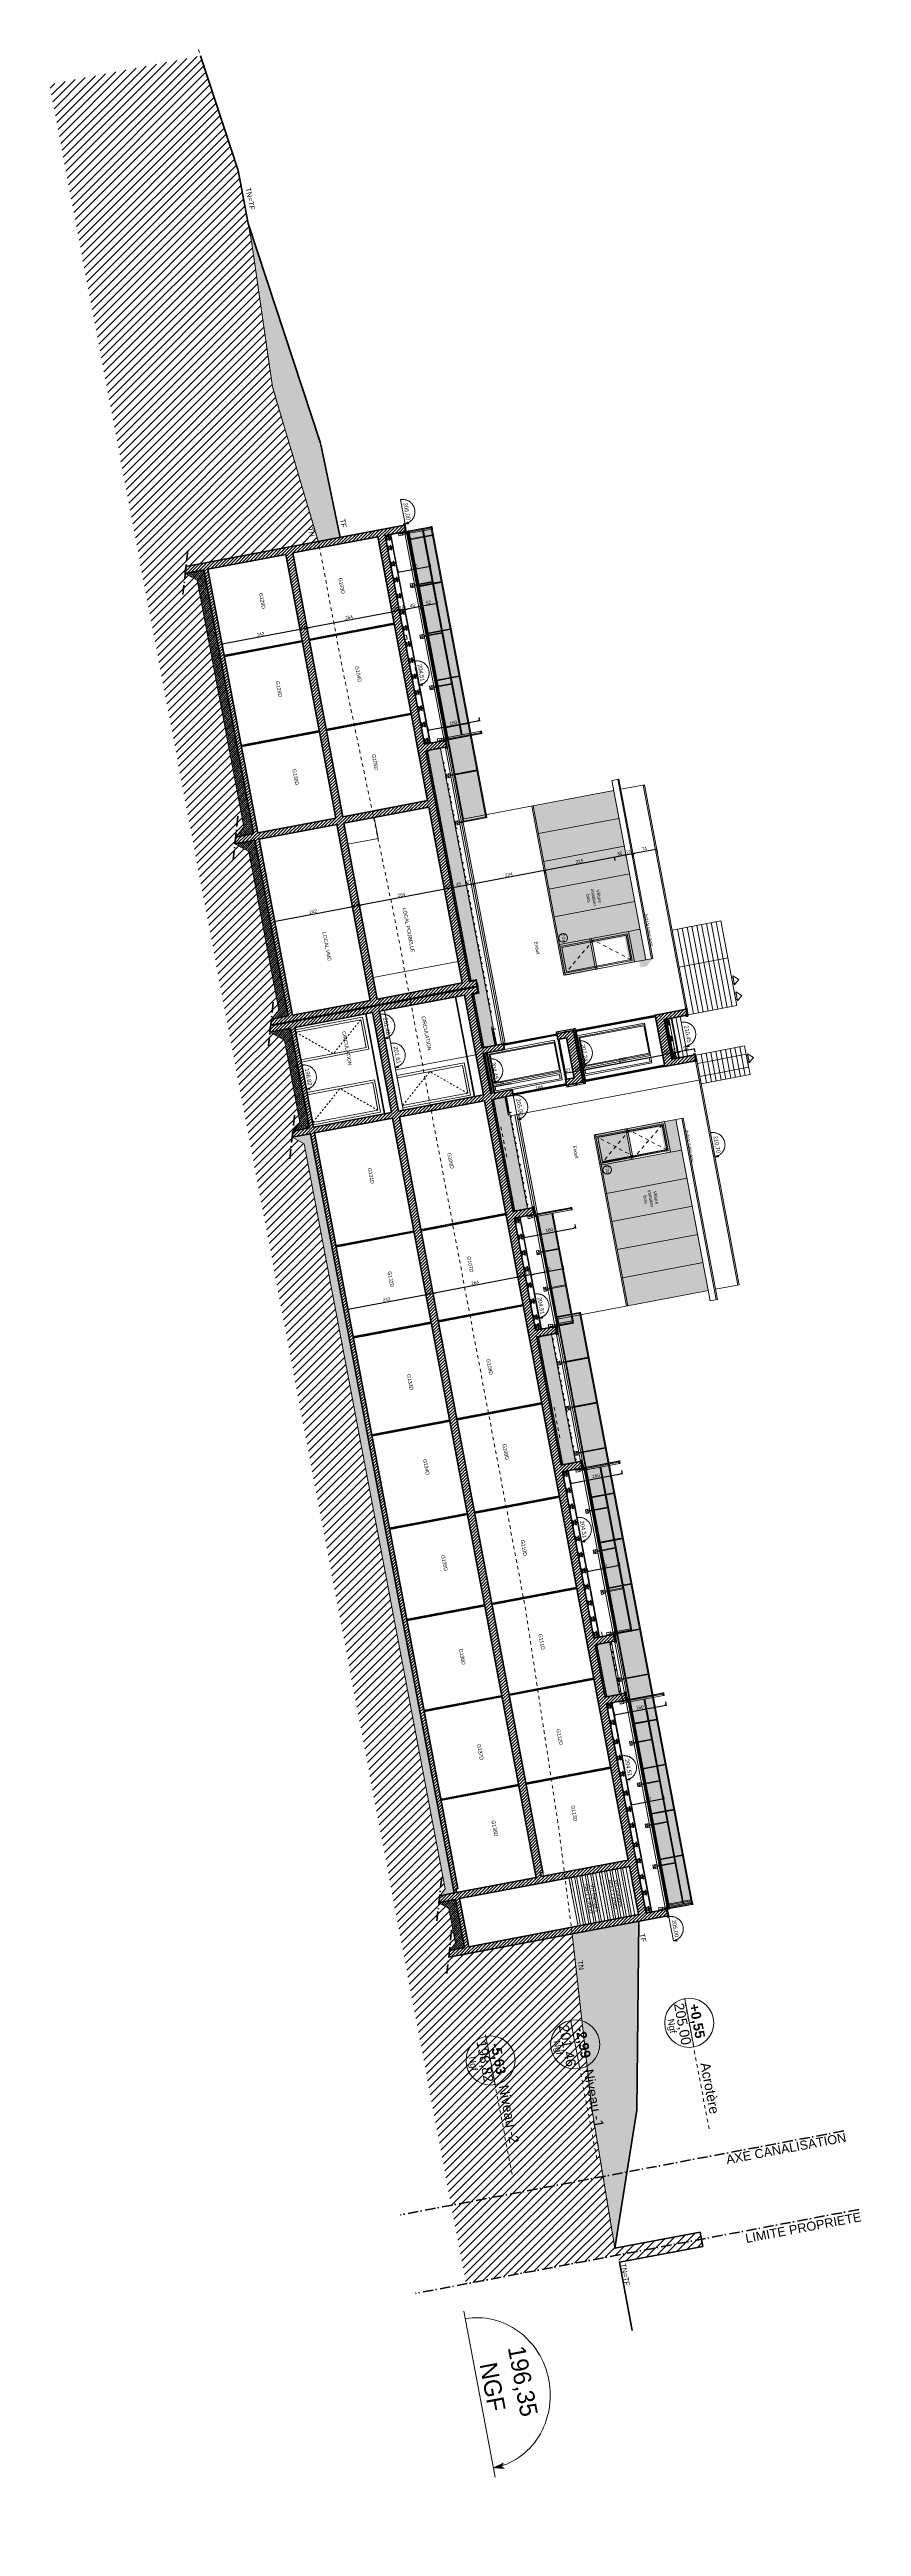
# Model space of a CAD drawing. Header units: centimetres. Extents: x 43491 to 84569, y -30699 to -11680.
# Drawn here: x 43491 to 45972, y -30699 to -23131 of the extents above; entities outside this region: 1.
import ezdxf

# ---------------------------------------------------------------- set-up
doc = ezdxf.new("R2010")
doc.units = ezdxf.units.CM
doc.header["$LTSCALE"] = 50.8
doc.header["$PDMODE"] = 1
doc.header["$PDSIZE"] = -2
for name, pattern in [('prelem_vmc', [0.222222, 0.111111, -0.111111]), ('Style de ligne -1', [0.41664, 0.20828, -0.20836]), ('Style de ligne -6', [1.04164, 0.625, -0.20828, 0.06943, -0.13893])]:
    doc.linetypes.add(name, pattern=pattern)
doc.layers.get('0').update_dxf_attribs({"lineweight": 18})
for name, color, linetype, lineweight in [('0-PROJET-BOIS', 7, 'Continuous', 5), ('0-PROJET-BOIS PANNEAUX FACADE', 7, 'Continuous', 5), ('0-PROJET-CHAPE_CARRELAGE', 7, 'Continuous', 25), ('0-PROJET-COTATIONS', 7, 'Continuous', 13), ('0-PROJET-DESSINS CRÉES', 7, 'Continuous', 9), ('0-PROJET-Garde corps', 7, 'Continuous', 5), ('0-PROJET-ISOLATION', 7, 'Continuous', 13), ('0-PROJET-MENUISERIES EXT', 7, 'Continuous', 5), ('0-PROJET-MUR BETON', 7, 'Continuous', 35), ('0-PROJET-MURS AGGLO', 7, 'Continuous', 5), ('0-PROJET-NGF', 7, 'Continuous', 5), ('0-PROJET-TEXTE', 7, 'Continuous', 5), ('Cotation', 7, 'Continuous', 5), ('Général', 7, 'Continuous', 5)]:
    doc.layers.add(name, color=color, linetype=linetype, lineweight=lineweight)
doc.styles.add('Arial', font='Arial')
doc.styles.add('Arial Bold (bold)', font='Arial Bold')
doc.styles.add('Futura Std Book', font='Futura Std Book')
doc.styles.add('Geneva', font='Geneva')
doc.styles.add('Helvetica', font='Helvetica')
doc.dimstyles.new('IS', dxfattribs={"dimtxt": 10.08724, "dimasz": 5.007446, "dimexe": 2, "dimexo": 10, "dimgap": 3, "dimtad": 1, "dimdec": 1, "dimtxsty": 'Helvetica', "dimblk": 'DOT', "dimblk1": 'DOT', "dimblk2": 'DOT', "dimcen": 0, "dimdle": 10, "dimazin": 0, "dimtfac": 0.8, "dimtdec": 1, "dimtix": 1, "dimtmove": 0, "dimatfit": 0, "dimldrblk": 'VW_FILLEDARROW-1', "dimfxl": 0, "dimfrac": 2, "dimtolj": 1, "dimarcsym": 0})
doc.dimstyles.new('IS cotation 1_20ème', dxfattribs={"dimtxt": 10.08724, "dimasz": 3.007568, "dimexe": 1, "dimexo": 15.875, "dimgap": 3, "dimtad": 1, "dimdec": 1, "dimtxsty": 'Helvetica', "dimblk": 'DOT', "dimblk1": 'DOT', "dimblk2": 'DOT', "dimcen": 0, "dimdle": 10, "dimazin": 0, "dimtfac": 1, "dimtdec": 1, "dimtix": 1, "dimtmove": 0, "dimatfit": 0, "dimldrblk": 'VW_FILLEDARROW', "dimfxl": 0, "dimfrac": 2, "dimtolj": 1, "dimarcsym": 0})
pattern_1 = [(-57.3808, (805976.2092, -272820.6966), (-2.526815418, -1.61715919), [0.004, -7.996]), (-45, (805975.3686, -272820.373), (-1.828799997, -1.828799997), [0.025863138, -2.560450621]), (-45, (805975.4879, -272821.1308), (-1.828799997, -1.828799997), [0.025863138, -2.560450621]), (-45, (805975.9217, -272819.2517), (-1.828799997, -1.828799997), [0.025863138, -2.560450621]), (-45, (805975.1149, -272819.8067), (-1.828799997, -1.828799997), [0.025863138, -2.560450621]), (-45, (805974.6815, -272820.2255), (-1.828799997, -1.828799997), [0.025863138, -2.560450621]), (-45, (805975.0109, -272820.8527), (-1.828799997, -1.828799997), [0.025863138, -2.560450621]), (-45, (805977.0952, -272820.309), (-1.828799997, -1.828799997), [0.025863138, -2.560450621]), (-45, (805975.699, -272821.437), (-1.828799997, -1.828799997), [0.064657844, -2.5216559146]), (-45, (805976.382, -272820.2206), (-1.828799997, -1.828799997), [0.025863138, -2.560450621]), (-45, (805975.1338, -272819.3063), (-1.828799997, -1.828799997), [0.025863138, -2.560450621]), (-45, (805976.461, -272819.7396), (-1.828799997, -1.828799997), [0.064657844, -2.5216559146]), (-45, (805974.175, -272820.5307), (-1.828799997, -1.828799997), [0.025863138, -2.560450621]), (-45, (805975.7221, -272820.116), (-1.828799997, -1.828799997), [0.064657844, -2.5216559146]), (-45, (805974.378, -272819.6533), (-1.828799997, -1.828799997), [0.064657844, -2.5216559146])]
pattern_2 = [(45, (38816.9114, 22086.9576), (5.2916667, -4.4097222), [])]
pattern_3 = [(45, (38816.9114, 22086.9576), (2.42534722, -2.64583333), [])]
pattern_4 = [(45, (38816.9114, 22086.9576), (0, -1), [])]
pattern_5 = [(50.6530536, (805975.722, -272856.77), (-2e-12, -51.2282759), [47.3175133, -18.9270053]), (50.6530536, (805975.794, -272871.344), (-2e-12, -51.2282759), [66.1311571, -0.1133615]), (50.6530536, (805975.722, -272864.1), (-2e-12, -51.2282759), [56.781016, -9.4635027]), (50.6530536, (805975.722, -272849.44), (-2e-12, -51.2282759), [37.8540107, -28.390508]), (-50.6530536, (805993.722, -272820.116), (-2e-12, -51.2282759), [4.7317513, -61.5127673]), (-50.6530536, (805987.722, -272820.116), (-2e-12, -51.2282759), [9.4635027, -56.781016]), (-50.6530536, (805981.74, -272820.116), (-2e-12, -51.2282759), [14.1666564, -52.0778623]), (-50.6530536, (805975.722, -272820.116), (-2e-12, -51.2282759), [18.9270053, -47.3175133]), (50.6530536, (806005.794, -272871.344), (-2e-12, -51.2282759), [18.8136438, -47.430875]), (50.6530536, (806011.794, -272871.344), (-2e-12, -51.2282759), [9.350141, -56.8943776]), (50.6530536, (805999.794, -272871.344), (-2e-12, -51.2282759), [28.2771465, -37.9673722]), (-50.6530536, (806014.722, -272823.78), (-2e-12, -51.2282759), [4.7317513, -61.5127673]), (-50.6530536, (806011.722, -272827.447), (-2e-12, -51.2282759), [9.4635027, -56.781016]), (-50.6530536, (806008.722, -272831.112), (-2e-12, -51.2282759), [14.195254, -52.0492647]), (-50.6530536, (806005.722, -272834.778), (-2e-12, -51.2282759), [18.9270053, -47.3175133]), (-50.6530536, (806002.722, -272838.443), (-2e-12, -51.2282759), [18.9270053, -47.3175133]), (-50.6530536, (805999.722, -272842.11), (-2e-12, -51.2282759), [18.9270053, -47.3175133]), (-50.6530536, (805996.722, -272845.774), (-2e-12, -51.2282759), [18.9270053, -47.3175133]), (-50.6530536, (805975.722, -272827.447), (-2e-12, -51.2282759), [14.195254, -52.0492647]), (-50.6530536, (805993.722, -272849.44), (-2e-12, -51.2282759), [18.9270053, -47.3175133]), (-50.6530536, (805975.722, -272834.778), (-2e-12, -51.2282759), [9.4635027, -56.781016]), (-50.6530536, (805990.722, -272853.105), (-2e-12, -51.2282759), [18.9270053, -47.3175133]), (-50.6530536, (805975.722, -272842.103), (-2e-12, -51.2282759), [4.7351633, -61.5093554]), (-50.6530536, (805987.723, -272856.77), (-2e-12, -51.2282759), [18.8117174, -47.4328012]), (-50.6530536, (805975.722, -272849.427), (-2e-12, -51.2282759), [0.007868, -66.2366506]), (-50.6530536, (805984.725, -272860.432), (-2e-12, -51.2282759), [14.0796978, -52.164821]), (-50.6530536, (805981.723, -272864.1), (-2e-12, -51.2282759), [9.3501564, -56.8943623]), (-50.6530536, (805978.723, -272867.766), (-2e-12, -51.2282759), [4.6188139, -61.6257048])]

# ---------------------------------------------------------------- blocks, each defined once
blk = doc.blocks.new('Groupe-1')
at = {"layer": '0-PROJET-DESSINS CRÉES', "linetype": 'Continuous', "lineweight": 0}
blk.add_hatch(color=254, dxfattribs=at).paths.add_polyline_path([(6568.1, -50894.5), (6226.2, -49089.1), (6293.7, -49076.4), (6635.6, -50881.8)])
at = {"layer": '0-PROJET-DESSINS CRÉES', "color": 7, "linetype": 'Continuous', "lineweight": 13}
for p, q in [((6319.8, -49214.5), (6252.4, -49227.3)), ((6345.9, -49352.2), (6278.4, -49365)), ((6372.1, -49490.4), (6304.6, -49503.2)), ((6398.2, -49628.5), (6330.8, -49641.3)), ((6424.4, -49766.8), (6357, -49779.6)), ((6450.7, -49905.6), (6383.2, -49918.4)), ((6476.9, -50044), (6409.4, -50056.8)), ((6503, -50181.9), (6435.6, -50194.7)), ((6529.2, -50320), (6461.7, -50332.8)), ((6555.3, -50458), (6487.8, -50470.8)), ((6581.4, -50595.5), (6513.9, -50608.3)), ((6607.7, -50734.6), (6540.2, -50747.4))]:
    blk.add_line(p, q, dxfattribs=at)
at = {"layer": '0-PROJET-DESSINS CRÉES', "color": 8, "linetype": 'Continuous', "lineweight": 5, "flags": 128}
for points in [[(6219.4, -49093), (6219, -49090.5), (6293.7, -49076.4), (6294.1, -49078.8)], [(6239.1, -49231.1), (6238.6, -49228.6), (6319.6, -49213.3), (6320.1, -49215.8)], [(6265.1, -49368.8), (6264.7, -49366.3), (6345.7, -49351), (6346.1, -49353.4)], [(6291.3, -49507), (6290.8, -49504.6), (6371.8, -49489.2), (6372.3, -49491.7)], [(6323.8, -49643.9), (6323.4, -49641.4), (6398, -49627.3), (6398.5, -49629.8)], [(6350, -49782.2), (6349.5, -49779.7), (6424.2, -49765.6), (6424.7, -49768)], [(6376.3, -49921), (6375.8, -49918.6), (6450.5, -49904.4), (6450.9, -49906.9)], [(6402.5, -50059.4), (6402, -50056.9), (6476.7, -50042.8), (6477.1, -50045.2)], [(6422.3, -50198.5), (6421.8, -50196), (6502.8, -50180.7), (6503.3, -50183.2)], [(6454.8, -50335.4), (6454.3, -50332.9), (6529, -50318.8), (6529.4, -50321.2)], [(6480.9, -50473.4), (6480.4, -50470.9), (6555.1, -50456.8), (6555.5, -50459.2)], [(6506.9, -50610.9), (6506.5, -50608.5), (6581.1, -50594.3), (6581.6, -50596.8)], [(6533.3, -50750), (6532.8, -50747.5), (6607.5, -50733.4), (6607.9, -50735.8)], [(6559.4, -50888), (6558.9, -50885.6), (6633.6, -50871.4), (6634.1, -50873.9)]]:
    blk.add_lwpolyline(points, close=True, dxfattribs=at)
at = {"layer": '0-PROJET-DESSINS CRÉES', "color": 7, "linetype": 'Continuous', "lineweight": 13, "flags": 128}
for points in [[(6563.5, -50884.7), (6223.6, -49089.6), (6226.2, -49089.1), (6566.1, -50884.2)], [(6568.1, -50894.5), (6226.2, -49089.1), (6293.7, -49076.4), (6635.6, -50881.8)], [(6635.6, -50881.8), (6293.7, -49076.4), (6296.3, -49075.9), (6638.2, -50881.3)], [(6237.7, -49224), (6239.9, -49235.8), (6228.2, -49238), (6226, -49226.2)], [(6238.5, -49228.2), (6239.1, -49231.5), (6227.4, -49233.7), (6226.8, -49230.5)], [(6263.8, -49361.7), (6266, -49373.5), (6254.3, -49375.7), (6252, -49363.9)], [(6264.6, -49365.9), (6265.2, -49369.2), (6253.5, -49371.4), (6252.8, -49368.2)], [(6290, -49499.9), (6292.2, -49511.7), (6280.4, -49513.9), (6278.2, -49502.1)], [(6290.8, -49504.2), (6291.4, -49507.4), (6279.6, -49509.6), (6279, -49506.4)], [(6420.9, -50191.4), (6423.1, -50203.2), (6411.4, -50205.4), (6409.2, -50193.6)], [(6421.7, -50195.7), (6422.3, -50198.9), (6410.6, -50201.1), (6410, -50197.9)]]:
    blk.add_lwpolyline(points, close=True, dxfattribs=at)
at = {"layer": '0-PROJET-DESSINS CRÉES', "color": 7, "linetype": 'Continuous', "lineweight": 13}
for centre in [(6232.3, -49227.3), (6233.7, -49234.7), (6258.4, -49365), (6259.8, -49372.3), (6284.6, -49503.2), (6286, -49510.6), (6415.5, -50194.7), (6416.9, -50202.1)]:
    blk.add_circle(centre, 0.876, dxfattribs=at)
blk = doc.blocks.new('Groupe-2-1')
at = {"layer": '0-PROJET-DESSINS CRÉES', "linetype": 'Continuous', "lineweight": 0}
blk.add_hatch(color=254, dxfattribs=at).paths.add_polyline_path([(5940, -47578.1), (5771.7, -46689.1), (5839.1, -46676.3), (6007.5, -47565.3)])
at = {"layer": '0-PROJET-DESSINS CRÉES', "color": 7, "linetype": 'Continuous', "lineweight": 13}
for p, q in [((5871.1, -46845), (5803.6, -46857.7)), ((5898.3, -46988.9), (5830.9, -47001.6)), ((5925.5, -47132.5), (5858.1, -47145.3)), ((5952.7, -47276), (5885.2, -47288.8)), ((5980, -47420.3), (5912.6, -47433.1))]:
    blk.add_line(p, q, dxfattribs=at)
at = {"layer": '0-PROJET-DESSINS CRÉES', "color": 7, "linetype": 'Continuous', "lineweight": 13, "flags": 128}
for points in [[(5937, -47576.1), (5769.3, -46690.5), (5771.9, -46690.1), (5939.6, -47575.6)], [(5940, -47578.1), (5771.7, -46689.1), (5839.1, -46676.3), (6007.5, -47565.3)], [(6007.5, -47565.3), (5839.1, -46676.1), (5841.7, -46675.6), (6010.1, -47564.8)], [(5897.9, -47429.8), (5900.2, -47441.6), (5888.4, -47443.8), (5886.2, -47432)], [(5898.7, -47434), (5899.3, -47437.3), (5887.6, -47439.5), (5887, -47436.3)], [(5925.1, -47573.5), (5927.4, -47585.3), (5915.6, -47587.5), (5913.4, -47575.7)], [(5926, -47577.8), (5926.6, -47581), (5914.8, -47583.2), (5914.2, -47580)]]:
    blk.add_lwpolyline(points, close=True, dxfattribs=at)
at = {"layer": '0-PROJET-DESSINS CRÉES', "color": 8, "linetype": 'Continuous', "lineweight": 5, "flags": 128}
for points in [[(5769.5, -46717), (5769, -46714.5), (5843.7, -46700.4), (5844.2, -46702.8)], [(5796.7, -46860.3), (5796.2, -46857.9), (5870.8, -46843.7), (5871.3, -46846.2)], [(5823.9, -47004.2), (5823.4, -47001.8), (5898.1, -46987.6), (5898.6, -46990.1)], [(5851.1, -47147.9), (5850.7, -47145.5), (5925.3, -47131.3), (5925.8, -47133.8)], [(5878.3, -47291.4), (5877.8, -47288.9), (5952.5, -47274.8), (5952.9, -47277.3)], [(5899.3, -47436.9), (5898.8, -47434.4), (5979.8, -47419.1), (5980.3, -47421.5)], [(5926.5, -47580.6), (5926, -47578.2), (6007, -47562.8), (6007.5, -47565.3)]]:
    blk.add_lwpolyline(points, close=True, dxfattribs=at)
at = {"layer": '0-PROJET-DESSINS CRÉES', "color": 7, "linetype": 'Continuous', "lineweight": 13}
for centre in [(5892.5, -47433.1), (5893.9, -47440.4), (5919.7, -47576.8), (5921.1, -47584.2)]:
    blk.add_circle(centre, 0.876, dxfattribs=at)
blk = doc.blocks.new('Groupe-3-1')
at = {"layer": '0-PROJET-Garde corps', "color": 7, "linetype": 'Continuous', "lineweight": 5}
for p, q in [((5745.9, -46698), (5745.9, -46697.5)), ((5746.8, -46697.8), (5746.7, -46697.3))]:
    blk.add_line(p, q, dxfattribs=at)
at = {"layer": '0-PROJET-Garde corps', "color": 7, "linetype": 'Continuous', "lineweight": 5, "flags": 128}
for points in [[(5745.2, -46697.6), (5745.2, -46697.5), (5747.3, -46697.1), (5747.4, -46697.2)], [(5745.5, -46698), (5745.4, -46697.6), (5747.1, -46697.2), (5747.2, -46697.7)]]:
    blk.add_lwpolyline(points, close=True, dxfattribs=at)
blk = doc.blocks.new('Groupe-4-1')
at = {"layer": '0-PROJET-Garde corps', "color": 7}
blk.add_blockref('Groupe-3-1', (0, 0), dxfattribs=at)
blk = doc.blocks.new('Groupe-5-1')
at = {"layer": '0-PROJET-Garde corps', "color": 7, "linetype": 'Continuous', "lineweight": 5, "flags": 128}
for points in [[(5843.2, -46676.9), (5844.4, -46683.4), (5841.2, -46684), (5840, -46677.5)], [(5843, -46677.2), (5844.1, -46683.3), (5841.4, -46683.8), (5840.2, -46677.7)]]:
    blk.add_lwpolyline(points, close=True, dxfattribs=at)
blk = doc.blocks.new('Groupe-6-1')
at = {"layer": '0-PROJET-DESSINS CRÉES', "color": 7, "linetype": 'Continuous', "lineweight": 13, "flags": 128}
for points in [[(5769.9, -46688.8), (5767.3, -46689.3), (5767.7, -46691.4), (5770.1, -46691), (5770.4, -46692.5), (5769.1, -46692.8)], [(5769.9, -46689), (5767.5, -46689.4), (5767.9, -46691.2), (5770.3, -46690.8), (5770.6, -46692.7), (5769.2, -46692.9)]]:
    blk.add_lwpolyline(points, dxfattribs=at)
at = {"layer": '0-PROJET-Garde corps', "color": 8, "linetype": 'Continuous', "lineweight": 5}
for p, q in [((5767.8, -46690), (5840.3, -46676.3)), ((5767.9, -46690.3), (5840.4, -46676.6)), ((5767.9, -46690.5), (5840.4, -46676.8)), ((5753.1, -46701.5), (5741.3, -46703.8)), ((5770.5, -46693.3), (5767.7, -46693.8)), ((5770.6, -46693.9), (5767.8, -46694.4))]:
    blk.add_line(p, q, dxfattribs=at)
at = {"layer": '0-PROJET-Garde corps', "color": 7, "linetype": 'Continuous', "lineweight": 5}
blk.add_line((5839.8, -46675.7), (5839.1, -46676.3), dxfattribs=at)
at = {"layer": '0-PROJET-Garde corps', "color": 7, "linetype": 'Continuous', "lineweight": 5, "flags": 128}
for points in [[(5842.5, -46678.8), (5842.1, -46679.1), (5745.2, -46697.5)], [(5843.3, -46683.2), (5842.9, -46683.1), (5762.9, -46698.2)], [(5771, -46690.2), (5770.3, -46690.8), (5767.9, -46691.2), (5767.5, -46689.4), (5769.9, -46689), (5770.8, -46689.2)], [(5770.6, -46690.3), (5770.2, -46690.6), (5768, -46691), (5767.8, -46689.6), (5769.9, -46689.2), (5770.3, -46689.3)], [(5839.1, -46676.3), (5839.8, -46675.7), (5842.8, -46675.2), (5843.2, -46676.9), (5840.2, -46677.5), (5839.3, -46677.3)], [(5839.5, -46676.2), (5839.9, -46675.9), (5842.7, -46675.4), (5842.9, -46676.8), (5840.2, -46677.3), (5839.7, -46677.2)]]:
    blk.add_lwpolyline(points, dxfattribs=at)
at = {"layer": '0-PROJET-Garde corps', "color": 7, "linetype": 'Continuous', "lineweight": 13, "flags": 128}
for points in [[(5769.9, -46689), (5769.9, -46688.8), (5767.3, -46689.3), (5767.7, -46691.4), (5770.1, -46691), (5770.4, -46692.5), (5769.1, -46692.8), (5769.2, -46692.9), (5770.6, -46692.7), (5770.3, -46690.8), (5767.9, -46691.2), (5767.5, -46689.4)], [(5740.1, -46697.4), (5739.7, -46695.3), (5751.5, -46693), (5751.9, -46695.2)], [(5752.8, -46700.1), (5752.1, -46696.2), (5762.9, -46694.1), (5763.6, -46698.1)]]:
    blk.add_lwpolyline(points, close=True, dxfattribs=at)
at = {"layer": '0-PROJET-Garde corps', "color": 7, "linetype": 'Continuous', "lineweight": 5, "flags": 128}
for points in [[(5840.3, -46676.1), (5840.5, -46677), (5768, -46690.8), (5767.8, -46689.8)], [(5843.1, -46677.5), (5843.1, -46677.7), (5842.2, -46677.8), (5842.4, -46678.6), (5841.7, -46679.2), (5841.6, -46679.1), (5842.2, -46678.5), (5842, -46677.7)], [(5741.4, -46704.1), (5740.1, -46697.5), (5751.9, -46695.2), (5753.1, -46701.9)], [(5770.1, -46691.5), (5771.3, -46697.6), (5768.5, -46698.1), (5767.3, -46692)]]:
    blk.add_lwpolyline(points, close=True, dxfattribs=at)
at = {"layer": '0-PROJET-Garde corps', "color": 7, "linetype": 'Continuous', "lineweight": 5}
blk.add_circle((5770, -46695.5), 0.288, dxfattribs=at)
at = {"layer": '0-PROJET-DESSINS CRÉES', "color": 7}
blk.add_blockref('Groupe-4-1', (0, 0), dxfattribs=at)
at = {"layer": '0-PROJET-Garde corps', "color": 7}
blk.add_blockref('Groupe-5-1', (0, 0), dxfattribs=at)
blk = doc.blocks.new('Groupe-7-1')
at = {"layer": 'Cotation', "linetype": 'Continuous', "lineweight": 0}
blk.add_hatch(color=7, dxfattribs=at).paths.add_polyline_path([(6063.3, -52608.7), (6030.5, -52607), (6059.8, -52592.1), (6053.8, -52602.1)])
at = {"layer": 'Cotation', "color": 7, "linetype": 'Continuous', "lineweight": 5}
blk.add_line((5939.9, -52127.7), (6036, -52635.3), dxfattribs=at)
at = {"layer": 'Cotation', "color": 7, "lineweight": 5, "flags": 128}
blk.add_lwpolyline([(6030.5, -52607), (6040.9, -52604.8), (6051.1, -52602), (6061.2, -52598.7), (6071.1, -52594.8), (6080.8, -52590.4), (6090.3, -52585.5), (6099.5, -52580.2), (6108.5, -52574.3), (6117.1, -52568), (6125.5, -52561.2), (6133.5, -52553.9), (6141.2, -52546.3), (6148.5, -52538.2), (6155.4, -52529.8), (6161.9, -52521), (6168, -52511.8), (6173.7, -52502.4), (6178.9, -52492.6), (6183.6, -52482.6), (6187.9, -52472.3), (6191.7, -52461.8), (6195, -52451.1), (6197.8, -52440.2), (6200.1, -52429.2), (6201.8, -52418.1), (6203.1, -52406.8), (6203.8, -52395.5), (6204.1, -52384.2), (6203.8, -52372.8), (6202.9, -52361.5), (6201.6, -52350.2), (6199.7, -52339), (6197.4, -52327.8), (6194.5, -52316.8), (6191.1, -52306), (6187.3, -52295.3), (6182.9, -52284.8), (6178.1, -52274.6), (6172.8, -52264.6), (6167.1, -52254.8), (6160.9, -52245.4), (6154.4, -52236.3), (6147.4, -52227.5), (6140, -52219.2), (6132.3, -52211.2), (6124.2, -52203.6), (6115.8, -52196.4), (6107.1, -52189.6), (6098.1, -52183.4), (6088.8, -52177.5), (6079.3, -52172.2), (6069.6, -52167.4), (6059.6, -52163.1), (6049.5, -52159.3), (6039.2, -52156), (6028.9, -52153.3), (6018.4, -52151.1), (6007.8, -52149.5), (5997.2, -52148.4), (5986.6, -52147.9), (5975.9, -52147.9), (5965.3, -52148.5), (5954.8, -52149.6), (5944.3, -52151.3)], dxfattribs=at)
at = {"layer": 'Cotation', "color": 7, "linetype": 'Continuous', "lineweight": 5, "flags": 128}
blk.add_lwpolyline([(6063.3, -52608.7), (6030.5, -52607), (6059.8, -52592.1), (6053.8, -52602.1)], close=True, dxfattribs=at)
at = {"layer": 'Cotation', "color": 7, "insert": (6239.3, -52319.1), "char_height": 53.28, "width": 523.101, "attachment_point": 2, "rotation": 280.71759, "line_spacing_factor": 1.060906, "style": 'Geneva'}
blk.add_mtext('\\P196,35 \\PNGF\\P', dxfattribs=at)
blk = doc.blocks.new('Groupe-8-1')
at = {"layer": 'Cotation', "color": 7}
blk.add_blockref('Groupe-7-1', (0, 0), dxfattribs=at)
blk = doc.blocks.new('Groupe-9-1')
at = {"color": 7, "linetype": 'Continuous', "lineweight": 5}
blk.add_line((6642.6, -51320.6), (6614.7, -51173.2), dxfattribs=at)
blk.add_circle((6628.6, -51246.9), 75, dxfattribs=at)
at = {"color": 7, "attachment_point": 2, "rotation": 280.72359, "line_spacing_factor": 0.962448}
for s, insert, char_height, style in [('205,00', (6623.3, -51247.6), 30.21, 'Arial'), ('+0,55', (6667.7, -51238.5), 30.21, 'Arial Bold (bold)'), ('Ngf', (6585.9, -51254.6), 20.14, 'Arial')]:
    blk.add_mtext(s, dxfattribs=dict(at, insert=insert, char_height=char_height, style=style))
blk = doc.blocks.new('Groupe-10-1')
at = {"layer": '0-PROJET-DESSINS CRÉES', "color": 7, "linetype": 'Continuous', "lineweight": 5}
for points in [[(6386.2, -50083.3), (6386.1, -50084.6), (6385.6, -50084.7)], [(6385.8, -50085.7), (6387.7, -50086.2), (6390.2, -50089.6)], [(6386, -50086.7), (6386.7, -50086), (6386.2, -50083.3)], [(6390.2, -50089.6), (6388, -50087.8), (6386.2, -50088.1)], [(6386.2, -50088.1), (6389.3, -50090.6), (6389.6, -50091.5)], [(6389.6, -50091.5), (6388, -50089.6), (6386.6, -50089.8)], [(6386.6, -50089.8), (6387.7, -50090.3), (6387.8, -50091.3), (6387.7, -50091.9)], [(6387.7, -50091.9), (6387.8, -50091.2), (6387.5, -50091), (6386.7, -50090.5)], [(6386.7, -50090.5), (6387.6, -50092.3), (6387.4, -50092.1), (6387, -50092.1)], [(6387, -50092.1), (6387.4, -50092.5), (6387.5, -50092.9)], [(6387.5, -50092.9), (6387.3, -50092.5), (6387.1, -50092.6)], [(6387.1, -50092.6), (6387.9, -50096.8), (6388.4, -50097.9)], [(6389.4, -50099.5), (6388.6, -50098.4), (6388.2, -50098.5)], [(6388.4, -50097.9), (6389, -50098.7), (6389.4, -50099.4)]]:
    blk.add_open_spline(points, degree=2, dxfattribs=at)
blk = doc.blocks.new('Groupe-11-1')
at = {"layer": '0-PROJET-DESSINS CRÉES', "color": 7, "linetype": 'Continuous', "lineweight": 5}
for points in [[(6390.4, -50104.6), (6390, -50105.9), (6389.6, -50106)], [(6390.1, -50106.5), (6390.3, -50105.5), (6390.4, -50104.7)], [(6390.7, -50111.9), (6389.9, -50107.7), (6390.1, -50106.5)], [(6391, -50111.4), (6390.9, -50111.9), (6390.7, -50111.9)], [(6390.8, -50112.3), (6391.1, -50111.8), (6391, -50111.4)], [(6391.1, -50113.9), (6391.3, -50111.9), (6391.3, -50112.2), (6390.8, -50112.3)], [(6391.5, -50112.3), (6391.9, -50112.9), (6391.7, -50113.2), (6391.1, -50113.9)], [(6393.5, -50111.9), (6392.6, -50114.4), (6391.3, -50114.6)], [(6391.3, -50114.6), (6392.1, -50113.8), (6391.9, -50112.8), (6391.5, -50112.3)], [(6391.6, -50116.3), (6393.5, -50112.9), (6393.5, -50111.9)], [(6394.7, -50113.5), (6393.3, -50116), (6391.6, -50116.3)], [(6391.9, -50117.8), (6392.8, -50118.2), (6393.3, -50120.8)], [(6392.1, -50118.8), (6393.6, -50117.6), (6394.7, -50113.5)], [(6393.3, -50120.8), (6392.8, -50119.7), (6392.2, -50119.7)]]:
    blk.add_open_spline(points, degree=2, dxfattribs=at)
blk = doc.blocks.new('Groupe-12-1')
at = {"layer": '0-PROJET-DESSINS CRÉES', "color": 7, "linetype": 'Continuous', "lineweight": 5}
for points in [[(6394.4, -50126.5), (6394.3, -50127.7), (6393.8, -50127.9)], [(6393.9, -50128.8), (6395.9, -50129.4), (6398.4, -50132.8)], [(6394.1, -50129.8), (6394.9, -50129.1), (6394.4, -50126.5)], [(6398.4, -50132.8), (6396.1, -50131), (6394.4, -50131.3)], [(6394.4, -50131.3), (6397.5, -50133.8), (6397.8, -50134.7)], [(6397.8, -50134.7), (6396.1, -50132.7), (6394.7, -50133)], [(6394.7, -50133), (6395.8, -50133.5), (6396, -50134.4), (6395.8, -50135)], [(6395.8, -50135), (6396, -50134.4), (6395.7, -50134.1), (6394.9, -50133.7)], [(6394.9, -50133.7), (6395.8, -50135.5), (6395.6, -50135.2), (6395.2, -50135.3)], [(6395.2, -50135.3), (6395.6, -50135.6), (6395.7, -50136.1)], [(6395.7, -50136.1), (6395.4, -50135.7), (6395.3, -50135.7)], [(6395.3, -50135.7), (6396.1, -50139.9), (6396.6, -50141)], [(6397.6, -50142.6), (6396.8, -50141.6), (6396.4, -50141.6)], [(6396.6, -50141), (6397.2, -50141.8), (6397.6, -50142.6)]]:
    blk.add_open_spline(points, degree=2, dxfattribs=at)
blk = doc.blocks.new('Groupe-13-1')
at = {"layer": '0-PROJET-DESSINS CRÉES', "color": 7, "linetype": 'Continuous', "lineweight": 5}
for points in [[(6397.9, -50144.5), (6397.6, -50145.8), (6397.2, -50145.9)], [(6397.6, -50146.4), (6397.9, -50145.4), (6397.9, -50144.6)], [(6398.3, -50151.8), (6397.5, -50147.6), (6397.6, -50146.4)], [(6398.6, -50151.3), (6398.5, -50151.8), (6398.3, -50151.8)], [(6398.4, -50152.3), (6398.7, -50151.8), (6398.6, -50151.3)], [(6398.7, -50153.9), (6398.9, -50151.9), (6398.8, -50152.2), (6398.4, -50152.3)], [(6399.1, -50152.2), (6399.5, -50152.8), (6399.3, -50153.1), (6398.7, -50153.9)], [(6401.1, -50151.8), (6400.2, -50154.3), (6398.8, -50154.6)], [(6398.8, -50154.6), (6399.7, -50153.7), (6399.5, -50152.8), (6399.1, -50152.2)], [(6399.1, -50156.3), (6401.1, -50152.8), (6401.1, -50151.8)], [(6402.3, -50153.4), (6400.9, -50155.9), (6399.1, -50156.3)], [(6399.4, -50157.7), (6400.4, -50158.1), (6400.9, -50160.8)], [(6399.6, -50158.7), (6401.2, -50157.5), (6402.3, -50153.4)], [(6400.9, -50160.8), (6400.3, -50159.6), (6399.8, -50159.7)]]:
    blk.add_open_spline(points, degree=2, dxfattribs=at)
blk = doc.blocks.new('Groupe-14-1')
at = {"layer": '0-PROJET-DESSINS CRÉES', "color": 7, "linetype": 'Continuous', "lineweight": 5}
for points in [[(6401.4, -50163.6), (6401.3, -50164.8), (6400.8, -50165)], [(6401, -50165.9), (6402.9, -50166.5), (6405.4, -50169.9)], [(6401.2, -50167), (6401.9, -50166.2), (6401.4, -50163.6)], [(6405.4, -50169.9), (6403.2, -50168.1), (6401.4, -50168.4)], [(6401.4, -50168.4), (6404.5, -50170.9), (6404.8, -50171.8)], [(6404.8, -50171.8), (6403.2, -50169.9), (6401.8, -50170.1)], [(6401.8, -50170.1), (6402.9, -50170.6), (6403, -50171.5), (6402.9, -50172.2)], [(6402.9, -50172.2), (6403, -50171.5), (6402.7, -50171.3), (6401.9, -50170.8)], [(6401.9, -50170.8), (6402.8, -50172.6), (6402.7, -50172.3), (6402.2, -50172.4)], [(6402.2, -50172.4), (6402.6, -50172.8), (6402.7, -50173.2)], [(6402.7, -50173.2), (6402.5, -50172.8), (6402.3, -50172.9)], [(6402.3, -50172.9), (6403.1, -50177.1), (6403.6, -50178.1)], [(6404.6, -50179.8), (6403.8, -50178.7), (6403.4, -50178.8)], [(6403.6, -50178.1), (6404.2, -50178.9), (6404.6, -50179.7)]]:
    blk.add_open_spline(points, degree=2, dxfattribs=at)
blk = doc.blocks.new('Groupe-15-1')
at = {"layer": '0-PROJET-DESSINS CRÉES', "color": 7, "linetype": 'Continuous', "lineweight": 5}
for points in [[(6405.6, -50184.9), (6405.2, -50186.2), (6404.8, -50186.3)], [(6405.3, -50186.8), (6405.5, -50185.8), (6405.6, -50185)], [(6405.9, -50192.2), (6405.1, -50188), (6405.3, -50186.8)], [(6406.2, -50191.7), (6406.1, -50192.2), (6405.9, -50192.2)], [(6406, -50192.6), (6406.3, -50192.1), (6406.2, -50191.7)], [(6406.3, -50194.2), (6406.5, -50192.2), (6406.5, -50192.5), (6406, -50192.6)], [(6406.7, -50192.6), (6407.1, -50193.2), (6406.9, -50193.5), (6406.3, -50194.2)], [(6408.7, -50192.2), (6407.9, -50194.7), (6406.5, -50194.9)], [(6406.5, -50194.9), (6407.3, -50194), (6407.1, -50193.1), (6406.7, -50192.6)], [(6406.8, -50196.6), (6408.7, -50193.2), (6408.7, -50192.2)], [(6409.9, -50193.8), (6408.5, -50196.3), (6406.8, -50196.6)], [(6407.1, -50198.1), (6408, -50198.5), (6408.5, -50201.1)], [(6407.3, -50199.1), (6408.8, -50197.9), (6409.9, -50193.8)], [(6408.5, -50201.1), (6408, -50200), (6407.4, -50200)]]:
    blk.add_open_spline(points, degree=2, dxfattribs=at)
blk = doc.blocks.new('Groupe-16-1')
at = {"layer": '0-PROJET-DESSINS CRÉES', "color": 7, "linetype": 'Continuous', "lineweight": 5}
for points in [[(6409.6, -50206.7), (6409.5, -50208), (6409, -50208.2)], [(6409.1, -50209.1), (6411.1, -50209.7), (6413.6, -50213.1)], [(6409.3, -50210.1), (6410.1, -50209.4), (6409.6, -50206.7)], [(6413.6, -50213.1), (6411.3, -50211.2), (6409.6, -50211.6)], [(6409.6, -50211.6), (6412.7, -50214.1), (6413, -50215)], [(6413, -50215), (6411.3, -50213), (6409.9, -50213.3)], [(6409.9, -50213.3), (6411, -50213.8), (6411.2, -50214.7), (6411.1, -50215.3)], [(6411.1, -50215.3), (6411.2, -50214.7), (6410.9, -50214.4), (6410.1, -50214)], [(6410.1, -50214), (6411, -50215.8), (6410.8, -50215.5), (6410.4, -50215.6)], [(6410.4, -50215.6), (6410.8, -50215.9), (6410.9, -50216.4)], [(6410.9, -50216.4), (6410.6, -50216), (6410.5, -50216)], [(6410.5, -50216), (6411.3, -50220.2), (6411.8, -50221.3)], [(6412.8, -50222.9), (6412, -50221.8), (6411.6, -50221.9)], [(6411.8, -50221.3), (6412.4, -50222.1), (6412.8, -50222.8)]]:
    blk.add_open_spline(points, degree=2, dxfattribs=at)
blk = doc.blocks.new('Groupe-17-1')
at = {"layer": '0-PROJET-DESSINS CRÉES', "color": 7, "linetype": 'Continuous', "lineweight": 5}
for points in [[(6413.1, -50224.8), (6412.8, -50226.1), (6412.4, -50226.2)], [(6412.8, -50226.7), (6413.1, -50225.7), (6413.2, -50224.9)], [(6413.5, -50232.1), (6412.7, -50227.9), (6412.8, -50226.7)], [(6413.8, -50231.6), (6413.7, -50232.1), (6413.5, -50232.1)], [(6413.6, -50232.5), (6413.9, -50232), (6413.8, -50231.6)], [(6413.9, -50234.1), (6414.1, -50232.1), (6414, -50232.5), (6413.6, -50232.5)], [(6414.3, -50232.5), (6414.7, -50233.1), (6414.5, -50233.4), (6413.9, -50234.1)], [(6416.3, -50232.1), (6415.4, -50234.6), (6414, -50234.8)], [(6414, -50234.8), (6414.9, -50234), (6414.7, -50233), (6414.3, -50232.5)], [(6414.3, -50236.5), (6416.3, -50233.1), (6416.3, -50232.1)], [(6417.5, -50233.7), (6416.1, -50236.2), (6414.3, -50236.5)], [(6414.6, -50238), (6415.6, -50238.4), (6416.1, -50241)], [(6414.8, -50239), (6416.4, -50237.8), (6417.5, -50233.7)], [(6416.1, -50241), (6415.5, -50239.9), (6415, -50239.9)]]:
    blk.add_open_spline(points, degree=2, dxfattribs=at)
blk = doc.blocks.new('Groupe-18-1')
at = {"layer": '0-PROJET-DESSINS CRÉES', "color": 7}
for name in ['Groupe-10-1', 'Groupe-11-1', 'Groupe-12-1', 'Groupe-13-1', 'Groupe-14-1', 'Groupe-15-1', 'Groupe-16-1', 'Groupe-17-1']:
    blk.add_blockref(name, (0, 0), dxfattribs=at)
blk = doc.blocks.new('Groupe-19-1')
at = {"layer": '0-PROJET-DESSINS CRÉES', "lineweight": 5, "flags": 128}
for points in [[(6379.4, -50288.6), (6376.7, -50273.9), (6378.3, -50273.6), (6381.1, -50288.3)], [(6380.8, -50286.5), (6378.7, -50275.4), (6380.4, -50275.1), (6382.5, -50286.1)], [(6382.4, -50285), (6380.7, -50276.2), (6384.7, -50275.4), (6386.4, -50284.3)], [(6386.6, -50285.4), (6384.5, -50274.3), (6386.2, -50274), (6388.3, -50285)], [(6388.7, -50286.9), (6385.9, -50272.1), (6387.6, -50271.8), (6390.3, -50286.5)]]:
    blk.add_lwpolyline(points, close=True, dxfattribs=at)
blk = doc.blocks.new('Groupe-20-1')
at = {"layer": '0-PROJET-DESSINS CRÉES', "color": 7, "linetype": 'Continuous', "lineweight": 13}
for p, q in [((6388.6, -50277.2), (6393.3, -50280.4)), ((6389.3, -50281.1), (6392.5, -50276.5))]:
    blk.add_line(p, q, dxfattribs=at)
at = {"layer": '0-PROJET-DESSINS CRÉES', "color": 7, "linetype": 'Continuous', "lineweight": 13, "flags": 128}
blk.add_lwpolyline([(6389.3, -50281.1), (6388.6, -50277.2), (6392.5, -50276.5), (6393.3, -50280.4)], close=True, dxfattribs=at)
blk = doc.blocks.new('Groupe-21-1')
at = {"layer": '0-PROJET-DESSINS CRÉES', "lineweight": 5, "flags": 128}
for points in [[(6388.8, -50337.7), (6386, -50323), (6387.6, -50322.7), (6390.4, -50337.4)], [(6395.9, -50334.5), (6393.8, -50323.4), (6395.5, -50323.1), (6397.6, -50334.2)], [(6398, -50336), (6395.2, -50321.3), (6396.9, -50320.9), (6399.7, -50335.7)], [(6390.1, -50335.6), (6388, -50324.5), (6389.7, -50324.2), (6391.8, -50335.3)], [(6391.7, -50334.1), (6390, -50325.3), (6394, -50324.5), (6395.7, -50333.4)]]:
    blk.add_lwpolyline(points, close=True, dxfattribs=at)
blk = doc.blocks.new('Groupe-22-1')
at = {"layer": '0-PROJET-DESSINS CRÉES', "lineweight": 5, "flags": 128}
for points in [[(6399.9, -50396.7), (6397.1, -50382), (6398.8, -50381.6), (6401.6, -50396.4)], [(6401.3, -50394.5), (6399.2, -50383.5), (6400.9, -50383.1), (6403, -50394.2)], [(6402.8, -50393.1), (6401.2, -50384.2), (6405.2, -50383.5), (6406.8, -50392.3)], [(6407, -50393.4), (6405, -50382.4), (6406.7, -50382.1), (6408.8, -50393.1)], [(6409.1, -50394.9), (6406.3, -50380.2), (6408, -50379.9), (6410.8, -50394.6)]]:
    blk.add_lwpolyline(points, close=True, dxfattribs=at)
blk = doc.blocks.new('Groupe-23-1')
at = {"layer": '0-PROJET-DESSINS CRÉES', "color": 7, "linetype": 'Continuous', "lineweight": 13}
for p, q in [((6397.9, -50326.3), (6402.6, -50329.5)), ((6398.6, -50330.3), (6401.8, -50325.6))]:
    blk.add_line(p, q, dxfattribs=at)
at = {"layer": '0-PROJET-DESSINS CRÉES', "color": 7, "linetype": 'Continuous', "lineweight": 13, "flags": 128}
blk.add_lwpolyline([(6398.6, -50330.3), (6397.9, -50326.3), (6401.8, -50325.6), (6402.6, -50329.5)], close=True, dxfattribs=at)
blk = doc.blocks.new('Groupe-24-1')
at = {"layer": '0-PROJET-DESSINS CRÉES', "color": 7, "linetype": 'Continuous', "lineweight": 13}
for p, q in [((6409, -50385.3), (6413.7, -50388.5)), ((6409.8, -50389.2), (6413, -50384.5))]:
    blk.add_line(p, q, dxfattribs=at)
at = {"layer": '0-PROJET-DESSINS CRÉES', "color": 7, "linetype": 'Continuous', "lineweight": 13, "flags": 128}
blk.add_lwpolyline([(6409.8, -50389.2), (6409, -50385.3), (6413, -50384.5), (6413.7, -50388.5)], close=True, dxfattribs=at)
blk = doc.blocks.new('Groupe-25-1')
at = {"layer": '0-PROJET-DESSINS CRÉES', "lineweight": 5, "flags": 128}
for points in [[(6409.2, -50445.8), (6406.4, -50431.1), (6408.1, -50430.8), (6410.9, -50445.5)], [(6410.6, -50443.7), (6408.5, -50432.6), (6410.2, -50432.3), (6412.3, -50443.3)], [(6412.1, -50442.2), (6410.5, -50433.4), (6414.5, -50432.6), (6416.1, -50441.5)], [(6416.3, -50442.6), (6414.3, -50431.5), (6416, -50431.2), (6418.1, -50442.2)], [(6418.4, -50444.1), (6415.6, -50429.3), (6417.3, -50429), (6420.1, -50443.8)]]:
    blk.add_lwpolyline(points, close=True, dxfattribs=at)
blk = doc.blocks.new('Groupe-26-1')
at = {"layer": '0-PROJET-DESSINS CRÉES', "color": 7, "linetype": 'Continuous', "lineweight": 13}
for p, q in [((6418.4, -50434.4), (6423, -50437.6)), ((6419.1, -50438.4), (6422.3, -50433.7))]:
    blk.add_line(p, q, dxfattribs=at)
at = {"layer": '0-PROJET-DESSINS CRÉES', "color": 7, "linetype": 'Continuous', "lineweight": 13, "flags": 128}
blk.add_lwpolyline([(6419.1, -50438.4), (6418.4, -50434.4), (6422.3, -50433.7), (6423, -50437.6)], close=True, dxfattribs=at)
blk = doc.blocks.new('Groupe-27-1')
at = {"layer": '0-PROJET-DESSINS CRÉES', "lineweight": 5, "flags": 128}
for points in [[(6418.5, -50494.9), (6415.7, -50480.2), (6417.4, -50479.9), (6420.2, -50494.6)], [(6419.9, -50492.8), (6417.8, -50481.7), (6419.5, -50481.4), (6421.6, -50492.5)], [(6421.4, -50491.3), (6419.8, -50482.5), (6423.8, -50481.7), (6425.4, -50490.6)], [(6425.7, -50491.7), (6423.6, -50480.6), (6425.3, -50480.3), (6427.4, -50491.4)], [(6427.7, -50493.2), (6424.9, -50478.5), (6426.6, -50478.1), (6429.4, -50492.9)]]:
    blk.add_lwpolyline(points, close=True, dxfattribs=at)
blk = doc.blocks.new('Groupe-28-1')
at = {"layer": '0-PROJET-DESSINS CRÉES', "color": 7, "linetype": 'Continuous', "lineweight": 13}
for p, q in [((6427.7, -50483.5), (6432.3, -50486.7)), ((6428.4, -50487.5), (6431.6, -50482.8))]:
    blk.add_line(p, q, dxfattribs=at)
at = {"layer": '0-PROJET-DESSINS CRÉES', "color": 7, "linetype": 'Continuous', "lineweight": 13, "flags": 128}
blk.add_lwpolyline([(6428.4, -50487.5), (6427.7, -50483.5), (6431.6, -50482.8), (6432.3, -50486.7)], close=True, dxfattribs=at)
blk = doc.blocks.new('Groupe-29-1')
at = {"layer": '0-PROJET-DESSINS CRÉES', "lineweight": 5, "flags": 128}
for points in [[(6429.7, -50553.9), (6426.9, -50539.2), (6428.6, -50538.8), (6431.4, -50553.6)], [(6431, -50551.7), (6428.9, -50540.7), (6430.7, -50540.4), (6432.8, -50551.4)], [(6432.6, -50550.3), (6430.9, -50541.5), (6434.9, -50540.7), (6436.6, -50549.5)], [(6436.8, -50550.6), (6434.7, -50539.6), (6436.5, -50539.3), (6438.6, -50550.3)], [(6438.9, -50552.2), (6436.1, -50537.4), (6437.8, -50537.1), (6440.6, -50551.8)]]:
    blk.add_lwpolyline(points, close=True, dxfattribs=at)
blk = doc.blocks.new('Groupe-30-1')
at = {"layer": '0-PROJET-DESSINS CRÉES', "color": 7, "linetype": 'Continuous', "lineweight": 13}
for p, q in [((6438.8, -50542.5), (6443.5, -50545.7)), ((6439.6, -50546.4), (6442.8, -50541.8))]:
    blk.add_line(p, q, dxfattribs=at)
at = {"layer": '0-PROJET-DESSINS CRÉES', "color": 7, "linetype": 'Continuous', "lineweight": 13, "flags": 128}
blk.add_lwpolyline([(6439.6, -50546.4), (6438.8, -50542.5), (6442.8, -50541.8), (6443.5, -50545.7)], close=True, dxfattribs=at)
blk = doc.blocks.new('Groupe-31-1')
at = {"layer": '0-PROJET-DESSINS CRÉES', "lineweight": 5, "flags": 128}
for points in [[(6439, -50603), (6436.2, -50588.3), (6437.9, -50588), (6440.7, -50602.7)], [(6440.3, -50600.9), (6438.2, -50589.8), (6440, -50589.5), (6442.1, -50600.5)], [(6441.9, -50599.4), (6440.2, -50590.6), (6444.2, -50589.8), (6445.9, -50598.7)], [(6446.1, -50599.8), (6444, -50588.7), (6445.8, -50588.4), (6447.9, -50599.4)], [(6448.2, -50601.3), (6445.4, -50586.5), (6447.1, -50586.2), (6449.9, -50601)]]:
    blk.add_lwpolyline(points, close=True, dxfattribs=at)
blk = doc.blocks.new('Groupe-32-1')
at = {"layer": '0-PROJET-DESSINS CRÉES', "color": 7, "linetype": 'Continuous', "lineweight": 13}
for p, q in [((6448.1, -50591.6), (6452.8, -50594.8)), ((6448.9, -50595.6), (6452.1, -50590.9))]:
    blk.add_line(p, q, dxfattribs=at)
at = {"layer": '0-PROJET-DESSINS CRÉES', "color": 7, "linetype": 'Continuous', "lineweight": 13, "flags": 128}
blk.add_lwpolyline([(6448.9, -50595.6), (6448.1, -50591.6), (6452.1, -50590.9), (6452.8, -50594.8)], close=True, dxfattribs=at)
blk = doc.blocks.new('Groupe-33-1')
at = {"layer": '0-PROJET-DESSINS CRÉES', "lineweight": 5, "flags": 128}
for points in [[(6448.3, -50652.2), (6445.5, -50637.4), (6447.2, -50637.1), (6450, -50651.8)], [(6449.6, -50650), (6447.5, -50638.9), (6449.3, -50638.6), (6451.4, -50649.7)], [(6451.2, -50648.5), (6449.5, -50639.7), (6453.5, -50638.9), (6455.2, -50647.8)], [(6455.4, -50648.9), (6453.3, -50637.8), (6455.1, -50637.5), (6457.2, -50648.6)], [(6457.5, -50650.4), (6454.7, -50635.7), (6456.4, -50635.3), (6459.2, -50650.1)]]:
    blk.add_lwpolyline(points, close=True, dxfattribs=at)
blk = doc.blocks.new('Groupe-34-1')
at = {"layer": '0-PROJET-DESSINS CRÉES', "color": 7, "linetype": 'Continuous', "lineweight": 13}
for p, q in [((6457.4, -50640.8), (6462.1, -50643.9)), ((6458.2, -50644.7), (6461.4, -50640))]:
    blk.add_line(p, q, dxfattribs=at)
at = {"layer": '0-PROJET-DESSINS CRÉES', "color": 7, "linetype": 'Continuous', "lineweight": 13, "flags": 128}
blk.add_lwpolyline([(6458.2, -50644.7), (6457.4, -50640.8), (6461.4, -50640), (6462.1, -50643.9)], close=True, dxfattribs=at)
blk = doc.blocks.new('Groupe-35-1')
at = {"layer": '0-PROJET-DESSINS CRÉES', "lineweight": 5, "flags": 128}
for points in [[(6459.5, -50711.1), (6456.7, -50696.4), (6458.4, -50696), (6461.1, -50710.8)], [(6460.8, -50708.9), (6458.7, -50697.9), (6460.4, -50697.6), (6462.5, -50708.6)], [(6462.4, -50707.5), (6460.7, -50698.7), (6464.7, -50697.9), (6466.4, -50706.7)], [(6466.6, -50707.8), (6464.5, -50696.8), (6466.2, -50696.5), (6468.3, -50707.5)], [(6468.7, -50709.4), (6465.9, -50694.6), (6467.6, -50694.3), (6470.4, -50709)]]:
    blk.add_lwpolyline(points, close=True, dxfattribs=at)
blk = doc.blocks.new('Groupe-36-1')
at = {"layer": '0-PROJET-DESSINS CRÉES', "color": 7, "linetype": 'Continuous', "lineweight": 13}
for p, q in [((6468.6, -50699.7), (6473.3, -50702.9)), ((6469.3, -50703.6), (6472.5, -50699))]:
    blk.add_line(p, q, dxfattribs=at)
at = {"layer": '0-PROJET-DESSINS CRÉES', "color": 7, "linetype": 'Continuous', "lineweight": 13, "flags": 128}
blk.add_lwpolyline([(6469.3, -50703.6), (6468.6, -50699.7), (6472.5, -50699), (6473.3, -50702.9)], close=True, dxfattribs=at)
blk = doc.blocks.new('Groupe-37-1')
at = {"layer": '0-PROJET-DESSINS CRÉES', "lineweight": 5, "flags": 128}
for points in [[(6468.8, -50760.2), (6466, -50745.5), (6467.7, -50745.2), (6470.5, -50759.9)], [(6470.1, -50758.1), (6468, -50747), (6469.7, -50746.7), (6471.8, -50757.7)], [(6471.7, -50756.6), (6470, -50747.8), (6474, -50747), (6475.7, -50755.9)], [(6475.9, -50757), (6473.8, -50745.9), (6475.5, -50745.6), (6477.6, -50756.6)], [(6478, -50758.5), (6475.2, -50743.7), (6476.9, -50743.4), (6479.7, -50758.2)]]:
    blk.add_lwpolyline(points, close=True, dxfattribs=at)
blk = doc.blocks.new('Groupe-38-1')
at = {"layer": '0-PROJET-DESSINS CRÉES', "color": 7, "linetype": 'Continuous', "lineweight": 13}
for p, q in [((6477.9, -50748.8), (6482.6, -50752)), ((6478.6, -50752.8), (6481.8, -50748.1))]:
    blk.add_line(p, q, dxfattribs=at)
at = {"layer": '0-PROJET-DESSINS CRÉES', "color": 7, "linetype": 'Continuous', "lineweight": 13, "flags": 128}
blk.add_lwpolyline([(6478.6, -50752.8), (6477.9, -50748.8), (6481.8, -50748.1), (6482.6, -50752)], close=True, dxfattribs=at)
blk = doc.blocks.new('Groupe-39-1')
at = {"layer": '0-PROJET-DESSINS CRÉES', "lineweight": 5, "flags": 128}
for points in [[(6478.1, -50809.4), (6475.3, -50794.6), (6477, -50794.3), (6479.8, -50809)], [(6479.4, -50807.2), (6477.3, -50796.1), (6479, -50795.8), (6481.1, -50806.9)], [(6481, -50805.8), (6479.3, -50796.9), (6483.3, -50796.2), (6485, -50805)], [(6485.2, -50806.1), (6483.1, -50795), (6484.8, -50794.7), (6486.9, -50805.8)], [(6487.3, -50807.6), (6484.5, -50792.9), (6486.2, -50792.6), (6489, -50807.3)]]:
    blk.add_lwpolyline(points, close=True, dxfattribs=at)
blk = doc.blocks.new('Groupe-40-1')
at = {"layer": '0-PROJET-DESSINS CRÉES', "color": 7, "linetype": 'Continuous', "lineweight": 13}
for p, q in [((6487.2, -50798), (6491.9, -50801.1)), ((6487.9, -50801.9), (6491.1, -50797.2))]:
    blk.add_line(p, q, dxfattribs=at)
at = {"layer": '0-PROJET-DESSINS CRÉES', "color": 7, "linetype": 'Continuous', "lineweight": 13, "flags": 128}
blk.add_lwpolyline([(6487.9, -50801.9), (6487.2, -50798), (6491.1, -50797.2), (6491.9, -50801.1)], close=True, dxfattribs=at)
blk = doc.blocks.new('Groupe-41-1')
at = {"layer": '0-PROJET-DESSINS CRÉES', "lineweight": 5, "flags": 128}
for points in [[(6487.4, -50858.5), (6484.6, -50843.7), (6486.3, -50843.4), (6489.1, -50858.2)], [(6488.7, -50856.3), (6486.6, -50845.3), (6488.4, -50844.9), (6490.4, -50856)], [(6490.3, -50854.9), (6488.6, -50846), (6492.6, -50845.3), (6494.3, -50854.1)], [(6494.5, -50855.2), (6492.4, -50844.2), (6494.1, -50843.8), (6496.2, -50854.9)], [(6496.6, -50856.7), (6493.8, -50842), (6495.5, -50841.7), (6498.3, -50856.4)]]:
    blk.add_lwpolyline(points, close=True, dxfattribs=at)
blk = doc.blocks.new('Groupe-42-1')
at = {"layer": '0-PROJET-DESSINS CRÉES', "color": 7, "linetype": 'Continuous', "lineweight": 13}
for p, q in [((6496.5, -50847.1), (6501.2, -50850.3)), ((6497.2, -50851), (6500.4, -50846.3))]:
    blk.add_line(p, q, dxfattribs=at)
at = {"layer": '0-PROJET-DESSINS CRÉES', "color": 7, "linetype": 'Continuous', "lineweight": 13, "flags": 128}
blk.add_lwpolyline([(6497.2, -50851), (6496.5, -50847.1), (6500.4, -50846.3), (6501.2, -50850.3)], close=True, dxfattribs=at)
blk = doc.blocks.new('Groupe-43-1')
at = {"layer": '0-PROJET-DESSINS CRÉES', "lineweight": 5, "flags": 128}
for points in [[(6496.7, -50907.6), (6493.9, -50892.9), (6495.6, -50892.6), (6498.4, -50907.3)], [(6498, -50905.5), (6495.9, -50894.4), (6497.7, -50894.1), (6499.7, -50905.1)], [(6499.6, -50904), (6497.9, -50895.2), (6501.9, -50894.4), (6503.6, -50903.2)], [(6503.8, -50904.4), (6501.7, -50893.3), (6503.4, -50893), (6505.5, -50904)], [(6505.9, -50905.9), (6503.1, -50891.1), (6504.8, -50890.8), (6507.6, -50905.5)]]:
    blk.add_lwpolyline(points, close=True, dxfattribs=at)
blk = doc.blocks.new('Groupe-44-1')
at = {"layer": '0-PROJET-DESSINS CRÉES', "color": 7, "linetype": 'Continuous', "lineweight": 13}
for p, q in [((6505.8, -50896.2), (6510.5, -50899.4)), ((6506.6, -50900.1), (6509.7, -50895.5))]:
    blk.add_line(p, q, dxfattribs=at)
at = {"layer": '0-PROJET-DESSINS CRÉES', "color": 7, "linetype": 'Continuous', "lineweight": 13, "flags": 128}
blk.add_lwpolyline([(6506.6, -50900.1), (6505.8, -50896.2), (6509.7, -50895.5), (6510.5, -50899.4)], close=True, dxfattribs=at)
blk = doc.blocks.new('Groupe-45-1')
at = {"layer": '0-PROJET-Garde corps', "color": 7, "linetype": 'Continuous', "lineweight": 5}
for p, q in [((6541.6, -50899.4), (6541.7, -50899.9)), ((6542.4, -50899.2), (6542.5, -50899.7))]:
    blk.add_line(p, q, dxfattribs=at)
at = {"layer": '0-PROJET-Garde corps', "color": 7, "linetype": 'Continuous', "lineweight": 5, "flags": 128}
for points in [[(6543.2, -50899.6), (6543.2, -50899.7), (6541, -50900.1), (6541, -50900)], [(6542.9, -50899.1), (6543, -50899.6), (6541.3, -50899.9), (6541.2, -50899.5)]]:
    blk.add_lwpolyline(points, close=True, dxfattribs=at)
blk = doc.blocks.new('Groupe-46-1')
at = {"layer": '0-PROJET-Garde corps', "color": 7}
blk.add_blockref('Groupe-45-1', (0, 0), dxfattribs=at)
blk = doc.blocks.new('Groupe-47-1')
at = {"layer": '0-PROJET-Garde corps', "color": 7, "linetype": 'Continuous', "lineweight": 5, "flags": 128}
for points in [[(6636.6, -50884), (6635.4, -50877.5), (6638.5, -50876.9), (6639.8, -50883.4)], [(6636.8, -50883.8), (6635.6, -50877.7), (6638.4, -50877.1), (6639.5, -50883.2)]]:
    blk.add_lwpolyline(points, close=True, dxfattribs=at)
blk = doc.blocks.new('Groupe-48-1')
at = {"layer": '0-PROJET-DESSINS CRÉES', "color": 7, "linetype": 'Continuous', "lineweight": 13, "flags": 128}
for points in [[(6567.2, -50899.2), (6564.6, -50899.6), (6564.2, -50897.5), (6566.6, -50897), (6566.3, -50895.5), (6565.1, -50895.7)], [(6567.2, -50899), (6564.8, -50899.4), (6564.5, -50897.6), (6566.9, -50897.2), (6566.5, -50895.3), (6565.1, -50895.5)]]:
    blk.add_lwpolyline(points, dxfattribs=at)
at = {"layer": '0-PROJET-Garde corps', "color": 8, "linetype": 'Continuous', "lineweight": 5}
for p, q in [((6546.9, -50893.4), (6535.1, -50895.7)), ((6566, -50894.2), (6563.2, -50894.7)), ((6566.1, -50894.8), (6563.4, -50895.3)), ((6564.8, -50898.3), (6637.3, -50884.5)), ((6564.8, -50898.5), (6637.3, -50884.8)), ((6564.9, -50898.7), (6637.4, -50885))]:
    blk.add_line(p, q, dxfattribs=at)
at = {"layer": '0-PROJET-Garde corps', "color": 7, "linetype": 'Continuous', "lineweight": 5}
blk.add_line((6637.1, -50885.7), (6636.2, -50885.5), dxfattribs=at)
at = {"layer": '0-PROJET-Garde corps', "color": 7, "linetype": 'Continuous', "lineweight": 5, "flags": 128}
for points in [[(6546.9, -50893.1), (6548.1, -50899.8), (6536.3, -50902), (6535.1, -50895.3)], [(6563.7, -50897.1), (6562.5, -50891), (6565.3, -50890.4), (6566.5, -50896.5)], [(6564.9, -50899), (6564.7, -50898), (6637.2, -50884.3), (6637.4, -50885.3)], [(6639.5, -50882.9), (6639.4, -50882.7), (6638.6, -50882.9), (6638.4, -50882.1), (6637.6, -50881.8), (6637.5, -50882), (6638.3, -50882.3), (6638.4, -50883.1)]]:
    blk.add_lwpolyline(points, close=True, dxfattribs=at)
at = {"layer": '0-PROJET-Garde corps', "color": 7, "linetype": 'Continuous', "lineweight": 13, "flags": 128}
for points in [[(6548.1, -50899.8), (6548.5, -50901.9), (6536.8, -50904.2), (6536.4, -50902)], [(6558, -50892.8), (6558.8, -50896.7), (6547.9, -50898.8), (6547.2, -50894.9)], [(6567.2, -50899), (6567.2, -50899.2), (6564.6, -50899.6), (6564.2, -50897.5), (6566.6, -50897), (6566.3, -50895.5), (6565.1, -50895.7), (6565.1, -50895.5), (6566.5, -50895.3), (6566.9, -50897.2), (6564.5, -50897.6), (6564.8, -50899.4)]]:
    blk.add_lwpolyline(points, close=True, dxfattribs=at)
at = {"layer": '0-PROJET-Garde corps', "color": 7, "linetype": 'Continuous', "lineweight": 5, "flags": 128}
for points in [[(6638.4, -50881.9), (6638, -50881.7), (6541, -50900.1)], [(6637.6, -50877.5), (6637.2, -50877.8), (6557.3, -50892.9)], [(6567.7, -50897.4), (6566.9, -50897.2), (6564.5, -50897.6), (6564.8, -50899.4), (6567.2, -50899), (6567.9, -50898.4)], [(6567.3, -50897.5), (6566.9, -50897.4), (6564.7, -50897.8), (6565, -50899.2), (6567.1, -50898.8), (6567.5, -50898.5)], [(6636.2, -50885.5), (6637.1, -50885.7), (6640.1, -50885.2), (6639.8, -50883.4), (6636.8, -50884), (6636.1, -50884.5)], [(6636.6, -50885.4), (6637.1, -50885.5), (6639.9, -50885), (6639.6, -50883.6), (6636.9, -50884.1), (6636.5, -50884.4)]]:
    blk.add_lwpolyline(points, dxfattribs=at)
at = {"layer": '0-PROJET-Garde corps', "color": 7, "linetype": 'Continuous', "lineweight": 5}
blk.add_circle((6564.9, -50892.9), 0.288, dxfattribs=at)
at = {"layer": '0-PROJET-DESSINS CRÉES', "color": 7}
blk.add_blockref('Groupe-46-1', (0, 0), dxfattribs=at)
at = {"layer": '0-PROJET-Garde corps', "color": 7}
blk.add_blockref('Groupe-47-1', (0, 0), dxfattribs=at)
blk = doc.blocks.new('Groupe-49-1')
at = {"layer": '0-PROJET-Garde corps', "color": 7, "linetype": 'Continuous', "lineweight": 5}
for p, q in [((6382.5, -50059), (6382.6, -50059.5)), ((6383.3, -50058.9), (6383.4, -50059.3))]:
    blk.add_line(p, q, dxfattribs=at)
at = {"layer": '0-PROJET-Garde corps', "color": 7, "linetype": 'Continuous', "lineweight": 5, "flags": 128}
for points in [[(6384.1, -50059.2), (6384.1, -50059.3), (6381.9, -50059.7), (6381.9, -50059.6)], [(6383.7, -50058.8), (6383.8, -50059.3), (6382.1, -50059.6), (6382, -50059.1)]]:
    blk.add_lwpolyline(points, close=True, dxfattribs=at)
blk = doc.blocks.new('Groupe-50-1')
at = {"layer": '0-PROJET-Garde corps', "color": 7}
blk.add_blockref('Groupe-49-1', (0, 0), dxfattribs=at)
blk = doc.blocks.new('Groupe-51-1')
at = {"layer": '0-PROJET-Garde corps', "color": 7, "linetype": 'Continuous', "lineweight": 5, "flags": 128}
for points in [[(6449.9, -50048.9), (6448.6, -50042.4), (6451.8, -50041.8), (6453, -50048.3)], [(6450, -50048.6), (6448.9, -50042.5), (6451.6, -50042), (6452.8, -50048.1)]]:
    blk.add_lwpolyline(points, close=True, dxfattribs=at)
blk = doc.blocks.new('Groupe-52-1')
at = {"layer": '0-PROJET-DESSINS CRÉES', "color": 7, "linetype": 'Continuous', "lineweight": 13, "flags": 128}
for points in [[(6408.1, -50058.8), (6405.5, -50059.3), (6405.1, -50057.1), (6407.5, -50056.7), (6407.2, -50055.2), (6406, -50055.4)], [(6408.1, -50058.6), (6405.7, -50059.1), (6405.3, -50057.3), (6407.7, -50056.8), (6407.4, -50054.9), (6405.9, -50055.2)]]:
    blk.add_lwpolyline(points, dxfattribs=at)
at = {"layer": '0-PROJET-Garde corps', "color": 8, "linetype": 'Continuous', "lineweight": 5}
for p, q in [((6387.8, -50053.1), (6376, -50055.3)), ((6406.9, -50053.8), (6404.1, -50054.3)), ((6407, -50054.4), (6404.2, -50055)), ((6405.6, -50057.9), (6452.9, -50049)), ((6405.7, -50058.2), (6453, -50049.2)), ((6405.7, -50058.4), (6453, -50049.4))]:
    blk.add_line(p, q, dxfattribs=at)
at = {"layer": '0-PROJET-Garde corps', "color": 7, "linetype": 'Continuous', "lineweight": 5}
blk.add_line((6450.3, -50050.6), (6449.5, -50050.4), dxfattribs=at)
at = {"layer": '0-PROJET-Garde corps', "color": 7, "linetype": 'Continuous', "lineweight": 5, "flags": 128}
for points in [[(6387.7, -50052.7), (6389, -50059.4), (6377.2, -50061.6), (6375.9, -50055)], [(6404.5, -50056.7), (6403.4, -50050.6), (6406.2, -50050.1), (6407.3, -50056.2)], [(6405.8, -50058.6), (6405.6, -50057.7), (6452.9, -50048.7), (6453.1, -50049.7)], [(6452.7, -50047.8), (6452.7, -50047.6), (6451.8, -50047.8), (6451.7, -50047), (6450.8, -50046.7), (6450.7, -50046.9), (6451.5, -50047.1), (6451.7, -50048)]]:
    blk.add_lwpolyline(points, close=True, dxfattribs=at)
at = {"layer": '0-PROJET-Garde corps', "color": 7, "linetype": 'Continuous', "lineweight": 13, "flags": 128}
for points in [[(6389, -50059.4), (6389.4, -50061.6), (6377.6, -50063.8), (6377.2, -50061.6)], [(6398.9, -50052.5), (6399.6, -50056.4), (6388.8, -50058.4), (6388.1, -50054.5)], [(6408.1, -50058.6), (6408.1, -50058.8), (6405.5, -50059.3), (6405.1, -50057.1), (6407.5, -50056.7), (6407.2, -50055.2), (6406, -50055.4), (6405.9, -50055.2), (6407.4, -50054.9), (6407.7, -50056.8), (6405.3, -50057.3), (6405.7, -50059.1)]]:
    blk.add_lwpolyline(points, close=True, dxfattribs=at)
at = {"layer": '0-PROJET-Garde corps', "color": 7, "linetype": 'Continuous', "lineweight": 5, "flags": 128}
for points in [[(6451.2, -50046.8), (6450.8, -50046.7), (6382.8, -50059.6)], [(6450.4, -50042.5), (6450.1, -50042.8), (6393.8, -50053.4)], [(6408.6, -50057.1), (6407.7, -50056.8), (6405.3, -50057.3), (6405.7, -50059.1), (6408.1, -50058.6), (6408.8, -50058.1)], [(6408.2, -50057.2), (6407.7, -50057), (6405.6, -50057.5), (6405.8, -50058.8), (6408, -50058.4), (6408.3, -50058.1)], [(6449.5, -50050.4), (6450.3, -50050.6), (6453.3, -50050), (6453, -50048.3), (6450, -50048.8), (6449.3, -50049.4)], [(6449.9, -50050.3), (6450.3, -50050.4), (6453.1, -50049.9), (6452.8, -50048.5), (6450.1, -50049), (6449.7, -50049.3)]]:
    blk.add_lwpolyline(points, dxfattribs=at)
at = {"layer": '0-PROJET-Garde corps', "color": 7, "linetype": 'Continuous', "lineweight": 5}
blk.add_circle((6405.8, -50052.5), 0.288, dxfattribs=at)
at = {"layer": '0-PROJET-DESSINS CRÉES', "color": 7}
blk.add_blockref('Groupe-50-1', (0, 0), dxfattribs=at)
at = {"layer": '0-PROJET-Garde corps', "color": 7}
blk.add_blockref('Groupe-51-1', (0, 0), dxfattribs=at)
blk = doc.blocks.new('Groupe-53-1')
at = {"layer": '0-PROJET-Garde corps', "color": 7, "linetype": 'Continuous', "lineweight": 5}
for p, q in [((6421.9, -50267.2), (6421.8, -50266.7)), ((6422.7, -50267), (6422.6, -50266.5))]:
    blk.add_line(p, q, dxfattribs=at)
at = {"layer": '0-PROJET-Garde corps', "color": 7, "linetype": 'Continuous', "lineweight": 5, "flags": 128}
for points in [[(6421.1, -50266.8), (6421.1, -50266.7), (6423.3, -50266.3), (6423.3, -50266.4)], [(6421.4, -50267.2), (6421.3, -50266.8), (6423.1, -50266.4), (6423.2, -50266.9)]]:
    blk.add_lwpolyline(points, close=True, dxfattribs=at)
blk = doc.blocks.new('Groupe-54-1')
at = {"layer": '0-PROJET-Garde corps', "color": 7}
blk.add_blockref('Groupe-53-1', (0, 0), dxfattribs=at)
blk = doc.blocks.new('Groupe-55-1')
at = {"layer": '0-PROJET-Garde corps', "color": 7, "linetype": 'Continuous', "lineweight": 5, "flags": 128}
for points in [[(6550.5, -50240.2), (6551.7, -50246.7), (6548.6, -50247.3), (6547.4, -50240.8)], [(6550.4, -50240.4), (6551.5, -50246.5), (6548.8, -50247), (6547.6, -50240.9)]]:
    blk.add_lwpolyline(points, close=True, dxfattribs=at)
blk = doc.blocks.new('Groupe-56-1')
at = {"layer": '0-PROJET-DESSINS CRÉES', "color": 7, "linetype": 'Continuous', "lineweight": 13, "flags": 128}
for points in [[(6445.8, -50258), (6443.2, -50258.5), (6443.6, -50260.6), (6446, -50260.2), (6446.3, -50261.7), (6445.1, -50262)], [(6445.9, -50258.2), (6443.5, -50258.6), (6443.8, -50260.4), (6446.2, -50260), (6446.6, -50261.9), (6445.1, -50262.2)]]:
    blk.add_lwpolyline(points, dxfattribs=at)
at = {"layer": '0-PROJET-Garde corps', "color": 8, "linetype": 'Continuous', "lineweight": 5}
for p, q in [((6443.8, -50259.2), (6550.1, -50239.1)), ((6443.8, -50259.5), (6550.2, -50239.3)), ((6443.9, -50259.7), (6550.2, -50239.6)), ((6429, -50270.8), (6417.2, -50273)), ((6446.4, -50262.5), (6443.6, -50263)), ((6446.5, -50263.1), (6443.7, -50263.6))]:
    blk.add_line(p, q, dxfattribs=at)
at = {"layer": '0-PROJET-Garde corps', "color": 7, "linetype": 'Continuous', "lineweight": 5}
blk.add_line((6547.2, -50239), (6546.5, -50239.5), dxfattribs=at)
at = {"layer": '0-PROJET-Garde corps', "color": 7, "linetype": 'Continuous', "lineweight": 5, "flags": 128}
for points in [[(6549.4, -50242.2), (6549.1, -50242.5), (6421.3, -50266.7)], [(6550.2, -50246.5), (6549.8, -50246.4), (6436.2, -50267.9)], [(6546.5, -50239.5), (6547.2, -50239), (6550.2, -50238.4), (6550.5, -50240.2), (6547.5, -50240.8), (6546.7, -50240.5)], [(6546.9, -50239.5), (6547.3, -50239.2), (6550, -50238.7), (6550.3, -50240), (6547.5, -50240.6), (6547.1, -50240.4)], [(6446.9, -50259.4), (6446.2, -50260), (6443.8, -50260.4), (6443.5, -50258.6), (6445.9, -50258.2), (6446.7, -50258.4)], [(6446.5, -50259.5), (6446.1, -50259.8), (6443.9, -50260.2), (6443.7, -50258.8), (6445.8, -50258.4), (6446.3, -50258.5)]]:
    blk.add_lwpolyline(points, dxfattribs=at)
for points in [[(6550.1, -50238.9), (6550.2, -50239.8), (6443.9, -50260), (6443.7, -50259)], [(6550.4, -50240.8), (6550.5, -50240.9), (6549.6, -50241.1), (6549.8, -50241.9), (6549, -50242.5), (6548.9, -50242.3), (6549.6, -50241.8), (6549.4, -50241)], [(6417.3, -50273.3), (6416, -50266.7), (6427.8, -50264.4), (6429.1, -50271.1)], [(6446.1, -50260.7), (6447.2, -50266.8), (6444.4, -50267.4), (6443.3, -50261.2)]]:
    blk.add_lwpolyline(points, close=True, dxfattribs=at)
at = {"layer": '0-PROJET-Garde corps', "color": 7, "linetype": 'Continuous', "lineweight": 13, "flags": 128}
for points in [[(6416.1, -50266.6), (6415.6, -50264.5), (6427.4, -50262.2), (6427.8, -50264.4)], [(6428.7, -50269.3), (6428, -50265.4), (6438.8, -50263.3), (6439.5, -50267.3)], [(6445.9, -50258.2), (6445.8, -50258), (6443.2, -50258.5), (6443.6, -50260.6), (6446, -50260.2), (6446.3, -50261.7), (6445.1, -50262), (6445.1, -50262.2), (6446.6, -50261.9), (6446.2, -50260), (6443.8, -50260.4), (6443.5, -50258.6)]]:
    blk.add_lwpolyline(points, close=True, dxfattribs=at)
at = {"layer": '0-PROJET-Garde corps', "color": 7, "linetype": 'Continuous', "lineweight": 5}
blk.add_circle((6446, -50264.7), 0.288, dxfattribs=at)
at = {"layer": '0-PROJET-DESSINS CRÉES', "color": 7}
blk.add_blockref('Groupe-54-1', (0, 0), dxfattribs=at)
at = {"layer": '0-PROJET-Garde corps', "color": 7}
blk.add_blockref('Groupe-55-1', (0, 0), dxfattribs=at)
blk = doc.blocks.new('Groupe-57-1')
at = {"layer": '0-PROJET-DESSINS CRÉES', "lineweight": 5, "flags": 128}
for points in [[(6337.5, -50067.3), (6334.7, -50052.5), (6336.4, -50052.2), (6339.2, -50066.9)], [(6338.9, -50065.1), (6336.8, -50054), (6338.5, -50053.7), (6340.6, -50064.8)], [(6340.4, -50063.7), (6338.8, -50054.8), (6342.8, -50054.1), (6344.4, -50062.9)], [(6344.7, -50064), (6342.6, -50053), (6344.3, -50052.6), (6346.4, -50063.7)], [(6346.7, -50065.5), (6343.9, -50050.8), (6345.6, -50050.5), (6348.4, -50065.2)]]:
    blk.add_lwpolyline(points, close=True, dxfattribs=at)
blk = doc.blocks.new('Groupe-58-1')
at = {"layer": '0-PROJET-DESSINS CRÉES', "color": 7, "linetype": 'Continuous', "lineweight": 13}
for p, q in [((6346.7, -50055.9), (6351.3, -50059)), ((6347.4, -50059.8), (6350.6, -50055.1))]:
    blk.add_line(p, q, dxfattribs=at)
at = {"layer": '0-PROJET-DESSINS CRÉES', "color": 7, "linetype": 'Continuous', "lineweight": 13, "flags": 128}
blk.add_lwpolyline([(6347.4, -50059.8), (6346.7, -50055.9), (6350.6, -50055.1), (6351.3, -50059)], close=True, dxfattribs=at)
blk = doc.blocks.new('Groupe-59-1')
at = {"layer": '0-PROJET-DESSINS CRÉES', "lineweight": 5, "flags": 128}
for points in [[(6245.2, -49579.7), (6242.4, -49564.9), (6244.1, -49564.6), (6246.9, -49579.4)], [(6246.5, -49577.5), (6244.4, -49566.5), (6246.2, -49566.1), (6248.3, -49577.2)], [(6248.1, -49576.1), (6246.4, -49567.2), (6250.4, -49566.5), (6252.1, -49575.3)], [(6252.3, -49576.4), (6250.2, -49565.4), (6252, -49565), (6254.1, -49576.1)], [(6254.4, -49577.9), (6251.6, -49563.2), (6253.3, -49562.9), (6256.1, -49577.6)]]:
    blk.add_lwpolyline(points, close=True, dxfattribs=at)
blk = doc.blocks.new('Groupe-60-1')
at = {"layer": '0-PROJET-DESSINS CRÉES', "color": 7, "linetype": 'Continuous', "lineweight": 13}
for p, q in [((6254.3, -49568.3), (6259, -49571.5)), ((6255.1, -49572.2), (6258.3, -49567.5))]:
    blk.add_line(p, q, dxfattribs=at)
at = {"layer": '0-PROJET-DESSINS CRÉES', "color": 7, "linetype": 'Continuous', "lineweight": 13, "flags": 128}
blk.add_lwpolyline([(6255.1, -49572.2), (6254.3, -49568.3), (6258.3, -49567.5), (6259, -49571.5)], close=True, dxfattribs=at)
blk = doc.blocks.new('Groupe-61-1')
at = {"layer": '0-PROJET-DESSINS CRÉES', "lineweight": 5, "flags": 128}
for points in [[(6254.5, -49628.8), (6251.7, -49614.1), (6253.4, -49613.7), (6256.2, -49628.5)], [(6255.8, -49626.6), (6253.7, -49615.6), (6255.5, -49615.3), (6257.6, -49626.3)], [(6257.4, -49625.2), (6255.7, -49616.4), (6259.7, -49615.6), (6261.4, -49624.4)], [(6261.6, -49625.5), (6259.5, -49614.5), (6261.3, -49614.2), (6263.4, -49625.2)], [(6263.7, -49627.1), (6260.9, -49612.3), (6262.6, -49612), (6265.4, -49626.7)]]:
    blk.add_lwpolyline(points, close=True, dxfattribs=at)
blk = doc.blocks.new('Groupe-62-1')
at = {"layer": '0-PROJET-DESSINS CRÉES', "color": 7, "linetype": 'Continuous', "lineweight": 13}
for p, q in [((6263.6, -49617.4), (6268.3, -49620.6)), ((6264.4, -49621.3), (6267.6, -49616.7))]:
    blk.add_line(p, q, dxfattribs=at)
at = {"layer": '0-PROJET-DESSINS CRÉES', "color": 7, "linetype": 'Continuous', "lineweight": 13, "flags": 128}
blk.add_lwpolyline([(6264.4, -49621.3), (6263.6, -49617.4), (6267.6, -49616.7), (6268.3, -49620.6)], close=True, dxfattribs=at)
blk = doc.blocks.new('Groupe-63-1')
at = {"layer": '0-PROJET-DESSINS CRÉES', "lineweight": 5, "flags": 128}
for points in [[(6263.8, -49677.9), (6261, -49663.2), (6262.7, -49662.9), (6265.5, -49677.6)], [(6265.1, -49675.8), (6263, -49664.7), (6264.8, -49664.4), (6266.9, -49675.4)], [(6266.7, -49674.3), (6265, -49665.5), (6269, -49664.7), (6270.7, -49673.6)], [(6270.9, -49674.7), (6268.8, -49663.6), (6270.6, -49663.3), (6272.7, -49674.3)], [(6273, -49676.2), (6270.2, -49661.4), (6271.9, -49661.1), (6274.7, -49675.9)]]:
    blk.add_lwpolyline(points, close=True, dxfattribs=at)
blk = doc.blocks.new('Groupe-64-1')
at = {"layer": '0-PROJET-DESSINS CRÉES', "color": 7, "linetype": 'Continuous', "lineweight": 13}
for p, q in [((6272.9, -49666.5), (6277.6, -49669.7)), ((6273.7, -49670.5), (6276.9, -49665.8))]:
    blk.add_line(p, q, dxfattribs=at)
at = {"layer": '0-PROJET-DESSINS CRÉES', "color": 7, "linetype": 'Continuous', "lineweight": 13, "flags": 128}
blk.add_lwpolyline([(6273.7, -49670.5), (6272.9, -49666.5), (6276.9, -49665.8), (6277.6, -49669.7)], close=True, dxfattribs=at)
blk = doc.blocks.new('Groupe-65-1')
at = {"layer": '0-PROJET-DESSINS CRÉES', "lineweight": 5, "flags": 128}
for points in [[(6273.1, -49727.1), (6270.3, -49712.3), (6272, -49712), (6274.8, -49726.7)], [(6274.4, -49724.9), (6272.3, -49713.8), (6274.1, -49713.5), (6276.2, -49724.6)], [(6276, -49723.4), (6274.3, -49714.6), (6278.3, -49713.8), (6280, -49722.7)], [(6280.2, -49723.8), (6278.1, -49712.7), (6279.9, -49712.4), (6282, -49723.5)], [(6282.3, -49725.3), (6279.5, -49710.6), (6281.2, -49710.2), (6284, -49725)]]:
    blk.add_lwpolyline(points, close=True, dxfattribs=at)
blk = doc.blocks.new('Groupe-66-1')
at = {"layer": '0-PROJET-DESSINS CRÉES', "color": 7, "linetype": 'Continuous', "lineweight": 13}
for p, q in [((6282.2, -49715.7), (6286.9, -49718.8)), ((6283, -49719.6), (6286.2, -49714.9))]:
    blk.add_line(p, q, dxfattribs=at)
at = {"layer": '0-PROJET-DESSINS CRÉES', "color": 7, "linetype": 'Continuous', "lineweight": 13, "flags": 128}
blk.add_lwpolyline([(6283, -49719.6), (6282.2, -49715.7), (6286.2, -49714.9), (6286.9, -49718.8)], close=True, dxfattribs=at)
blk = doc.blocks.new('Groupe-67-1')
at = {"layer": '0-PROJET-DESSINS CRÉES', "lineweight": 5, "flags": 128}
for points in [[(6282.4, -49776.2), (6279.6, -49761.4), (6281.3, -49761.1), (6284.1, -49775.9)], [(6283.7, -49774), (6281.7, -49763), (6283.4, -49762.6), (6285.5, -49773.7)], [(6285.3, -49772.6), (6283.6, -49763.7), (6287.6, -49763), (6289.3, -49771.8)], [(6289.5, -49772.9), (6287.4, -49761.9), (6289.2, -49761.5), (6291.3, -49772.6)], [(6291.6, -49774.4), (6288.8, -49759.7), (6290.5, -49759.4), (6293.3, -49774.1)]]:
    blk.add_lwpolyline(points, close=True, dxfattribs=at)
blk = doc.blocks.new('Groupe-68-1')
at = {"layer": '0-PROJET-DESSINS CRÉES', "color": 7, "linetype": 'Continuous', "lineweight": 13}
for p, q in [((6291.5, -49764.8), (6296.2, -49768)), ((6292.3, -49768.7), (6295.5, -49764))]:
    blk.add_line(p, q, dxfattribs=at)
at = {"layer": '0-PROJET-DESSINS CRÉES', "color": 7, "linetype": 'Continuous', "lineweight": 13, "flags": 128}
blk.add_lwpolyline([(6292.3, -49768.7), (6291.5, -49764.8), (6295.5, -49764), (6296.2, -49768)], close=True, dxfattribs=at)
blk = doc.blocks.new('Groupe-69-1')
at = {"layer": '0-PROJET-DESSINS CRÉES', "lineweight": 5, "flags": 128}
for points in [[(6291.7, -49825.3), (6288.9, -49810.6), (6290.6, -49810.2), (6293.4, -49825)], [(6293, -49823.1), (6291, -49812.1), (6292.7, -49811.8), (6294.8, -49822.8)], [(6294.6, -49821.7), (6292.9, -49812.9), (6297, -49812.1), (6298.6, -49820.9)], [(6298.8, -49822), (6296.7, -49811), (6298.5, -49810.7), (6300.6, -49821.7)], [(6300.9, -49823.6), (6298.1, -49808.8), (6299.8, -49808.5), (6302.6, -49823.2)]]:
    blk.add_lwpolyline(points, close=True, dxfattribs=at)
blk = doc.blocks.new('Groupe-70-1')
at = {"layer": '0-PROJET-DESSINS CRÉES', "color": 7, "linetype": 'Continuous', "lineweight": 13}
for p, q in [((6300.8, -49813.9), (6305.5, -49817.1)), ((6301.6, -49817.8), (6304.8, -49813.2))]:
    blk.add_line(p, q, dxfattribs=at)
at = {"layer": '0-PROJET-DESSINS CRÉES', "color": 7, "linetype": 'Continuous', "lineweight": 13, "flags": 128}
blk.add_lwpolyline([(6301.6, -49817.8), (6300.8, -49813.9), (6304.8, -49813.2), (6305.5, -49817.1)], close=True, dxfattribs=at)
blk = doc.blocks.new('Groupe-71-1')
at = {"layer": '0-PROJET-DESSINS CRÉES', "lineweight": 5, "flags": 128}
for points in [[(6301, -49874.4), (6298.2, -49859.7), (6299.9, -49859.4), (6302.7, -49874.1)], [(6302.4, -49872.3), (6300.3, -49861.2), (6302, -49860.9), (6304.1, -49871.9)], [(6303.9, -49870.8), (6302.2, -49862), (6306.3, -49861.2), (6307.9, -49870.1)], [(6308.1, -49871.2), (6306, -49860.1), (6307.8, -49859.8), (6309.9, -49870.8)], [(6310.2, -49872.7), (6307.4, -49857.9), (6309.1, -49857.6), (6311.9, -49872.4)]]:
    blk.add_lwpolyline(points, close=True, dxfattribs=at)
blk = doc.blocks.new('Groupe-72-1')
at = {"layer": '0-PROJET-DESSINS CRÉES', "color": 7, "linetype": 'Continuous', "lineweight": 13}
for p, q in [((6310.1, -49863), (6314.8, -49866.2)), ((6310.9, -49867), (6314.1, -49862.3))]:
    blk.add_line(p, q, dxfattribs=at)
at = {"layer": '0-PROJET-DESSINS CRÉES', "color": 7, "linetype": 'Continuous', "lineweight": 13, "flags": 128}
blk.add_lwpolyline([(6310.9, -49867), (6310.1, -49863), (6314.1, -49862.3), (6314.8, -49866.2)], close=True, dxfattribs=at)
blk = doc.blocks.new('Groupe-73-1')
at = {"layer": '0-PROJET-DESSINS CRÉES', "lineweight": 5, "flags": 128}
for points in [[(6310.3, -49923.6), (6307.5, -49908.8), (6309.2, -49908.5), (6312, -49923.2)], [(6311.7, -49921.4), (6309.6, -49910.3), (6311.3, -49910), (6313.4, -49921.1)], [(6313.2, -49920), (6311.6, -49911.1), (6315.6, -49910.4), (6317.2, -49919.2)], [(6317.4, -49920.3), (6315.3, -49909.2), (6317.1, -49908.9), (6319.2, -49920)], [(6319.5, -49921.8), (6316.7, -49907.1), (6318.4, -49906.8), (6321.2, -49921.5)]]:
    blk.add_lwpolyline(points, close=True, dxfattribs=at)
blk = doc.blocks.new('Groupe-74-1')
at = {"layer": '0-PROJET-DESSINS CRÉES', "color": 7, "linetype": 'Continuous', "lineweight": 13}
for p, q in [((6319.4, -49912.2), (6324.1, -49915.3)), ((6320.2, -49916.1), (6323.4, -49911.4))]:
    blk.add_line(p, q, dxfattribs=at)
at = {"layer": '0-PROJET-DESSINS CRÉES', "color": 7, "linetype": 'Continuous', "lineweight": 13, "flags": 128}
blk.add_lwpolyline([(6320.2, -49916.1), (6319.4, -49912.2), (6323.4, -49911.4), (6324.1, -49915.3)], close=True, dxfattribs=at)
blk = doc.blocks.new('Groupe-75-1')
at = {"layer": '0-PROJET-DESSINS CRÉES', "lineweight": 5, "flags": 128}
for points in [[(6328.9, -50021.8), (6326.1, -50007.1), (6327.8, -50006.8), (6330.6, -50021.5)], [(6330.3, -50019.7), (6328.2, -50008.6), (6329.9, -50008.3), (6332, -50019.3)], [(6331.8, -50018.2), (6330.2, -50009.4), (6334.2, -50008.6), (6335.8, -50017.4)], [(6336.1, -50018.6), (6334, -50007.5), (6335.7, -50007.2), (6337.8, -50018.2)], [(6338.1, -50020.1), (6335.3, -50005.3), (6337, -50005), (6339.8, -50019.7)]]:
    blk.add_lwpolyline(points, close=True, dxfattribs=at)
blk = doc.blocks.new('Groupe-76-1')
at = {"layer": '0-PROJET-DESSINS CRÉES', "color": 7, "linetype": 'Continuous', "lineweight": 13}
for p, q in [((6338.1, -50010.4), (6342.7, -50013.6)), ((6338.8, -50014.3), (6342, -50009.7))]:
    blk.add_line(p, q, dxfattribs=at)
at = {"layer": '0-PROJET-DESSINS CRÉES', "color": 7, "linetype": 'Continuous', "lineweight": 13, "flags": 128}
blk.add_lwpolyline([(6338.8, -50014.3), (6338.1, -50010.4), (6342, -50009.7), (6342.7, -50013.6)], close=True, dxfattribs=at)
blk = doc.blocks.new('Groupe-77-1')
at = {"layer": '0-PROJET-Garde corps', "color": 7, "linetype": 'Continuous', "lineweight": 5}
for p, q in [((6287.7, -49558.5), (6287.6, -49558)), ((6288.5, -49558.3), (6288.4, -49557.8))]:
    blk.add_line(p, q, dxfattribs=at)
at = {"layer": '0-PROJET-Garde corps', "color": 7, "linetype": 'Continuous', "lineweight": 5, "flags": 128}
for points in [[(6286.9, -49558.1), (6286.9, -49558), (6289.1, -49557.6), (6289.1, -49557.7)], [(6287.2, -49558.5), (6287.1, -49558.1), (6288.9, -49557.8), (6288.9, -49558.2)]]:
    blk.add_lwpolyline(points, close=True, dxfattribs=at)
blk = doc.blocks.new('Groupe-78-1')
at = {"layer": '0-PROJET-Garde corps', "color": 7}
blk.add_blockref('Groupe-77-1', (0, 0), dxfattribs=at)
blk = doc.blocks.new('Groupe-79-1')
at = {"layer": '0-PROJET-Garde corps', "color": 7, "linetype": 'Continuous', "lineweight": 5, "flags": 128}
for points in [[(6416.3, -49531.5), (6417.5, -49538), (6414.4, -49538.6), (6413.2, -49532.1)], [(6416.2, -49531.7), (6417.3, -49537.8), (6414.6, -49538.3), (6413.4, -49532.3)]]:
    blk.add_lwpolyline(points, close=True, dxfattribs=at)
blk = doc.blocks.new('Groupe-80-1')
at = {"layer": '0-PROJET-DESSINS CRÉES', "color": 7, "linetype": 'Continuous', "lineweight": 13, "flags": 128}
for points in [[(6311.6, -49549.3), (6309, -49549.8), (6309.4, -49552), (6311.8, -49551.5), (6312.1, -49553), (6310.9, -49553.3)], [(6311.6, -49549.5), (6309.2, -49550), (6309.6, -49551.7), (6312, -49551.3), (6312.3, -49553.2), (6310.9, -49553.5)]]:
    blk.add_lwpolyline(points, dxfattribs=at)
at = {"layer": '0-PROJET-Garde corps', "color": 8, "linetype": 'Continuous', "lineweight": 5}
for p, q in [((6294.8, -49562.1), (6283, -49564.3)), ((6312.2, -49553.8), (6309.4, -49554.3)), ((6312.3, -49554.4), (6309.5, -49554.9)), ((6309.6, -49550.5), (6415.9, -49530.4)), ((6309.6, -49550.8), (6415.9, -49530.7)), ((6309.6, -49551), (6416, -49530.9))]:
    blk.add_line(p, q, dxfattribs=at)
at = {"layer": '0-PROJET-Garde corps', "color": 7, "linetype": 'Continuous', "lineweight": 5}
blk.add_line((6413, -49530.3), (6412.3, -49530.8), dxfattribs=at)
at = {"layer": '0-PROJET-Garde corps', "color": 7, "linetype": 'Continuous', "lineweight": 13, "flags": 128}
for points in [[(6281.8, -49558), (6281.4, -49555.8), (6293.2, -49553.5), (6293.6, -49555.7)], [(6294.5, -49560.6), (6293.8, -49556.7), (6304.6, -49554.7), (6305.3, -49558.6)], [(6311.6, -49549.5), (6311.6, -49549.3), (6309, -49549.8), (6309.4, -49552), (6311.8, -49551.5), (6312.1, -49553), (6310.9, -49553.3), (6310.9, -49553.5), (6312.3, -49553.2), (6312, -49551.3), (6309.6, -49551.7), (6309.2, -49550)]]:
    blk.add_lwpolyline(points, close=True, dxfattribs=at)
at = {"layer": '0-PROJET-Garde corps', "color": 7, "linetype": 'Continuous', "lineweight": 5, "flags": 128}
for points in [[(6283.1, -49564.6), (6281.8, -49558), (6293.6, -49555.7), (6294.9, -49562.4)], [(6311.8, -49552), (6313, -49558.1), (6310.2, -49558.7), (6309.1, -49552.5)], [(6415.9, -49530.2), (6416, -49531.1), (6309.7, -49551.3), (6309.5, -49550.3)], [(6416.2, -49532.1), (6416.2, -49532.2), (6415.4, -49532.4), (6415.5, -49533.2), (6414.8, -49533.8), (6414.7, -49533.6), (6415.3, -49533.1), (6415.2, -49532.3)]]:
    blk.add_lwpolyline(points, close=True, dxfattribs=at)
for points in [[(6415.2, -49533.5), (6414.8, -49533.8), (6287.1, -49558)], [(6416, -49537.9), (6415.6, -49537.7), (6302, -49559.2)], [(6312.7, -49550.7), (6312, -49551.3), (6309.6, -49551.7), (6309.2, -49550), (6311.6, -49549.5), (6312.5, -49549.7)], [(6312.3, -49550.8), (6311.9, -49551.1), (6309.7, -49551.5), (6309.5, -49550.1), (6311.6, -49549.7), (6312.1, -49549.8)], [(6412.3, -49530.8), (6413, -49530.3), (6416, -49529.7), (6416.3, -49531.5), (6413.3, -49532.1), (6412.5, -49531.8)], [(6412.7, -49530.8), (6413.1, -49530.5), (6415.8, -49530), (6416.1, -49531.3), (6413.3, -49531.9), (6412.9, -49531.7)]]:
    blk.add_lwpolyline(points, dxfattribs=at)
at = {"layer": '0-PROJET-Garde corps', "color": 7, "linetype": 'Continuous', "lineweight": 5}
blk.add_circle((6311.8, -49556), 0.288, dxfattribs=at)
at = {"layer": '0-PROJET-DESSINS CRÉES', "color": 7}
blk.add_blockref('Groupe-78-1', (0, 0), dxfattribs=at)
at = {"layer": '0-PROJET-Garde corps', "color": 7}
blk.add_blockref('Groupe-79-1', (0, 0), dxfattribs=at)
blk = doc.blocks.new('Groupe-81-1')
at = {"layer": '0-PROJET-DESSINS CRÉES', "lineweight": 5, "flags": 128}
for points in [[(6319.6, -49972.7), (6316.8, -49957.9), (6318.5, -49957.6), (6321.3, -49972.4)], [(6321, -49970.5), (6318.9, -49959.5), (6320.6, -49959.1), (6322.7, -49970.2)], [(6322.5, -49969.1), (6320.9, -49960.2), (6324.9, -49959.5), (6326.5, -49968.3)], [(6326.7, -49969.4), (6324.7, -49958.4), (6326.4, -49958), (6328.5, -49969.1)], [(6328.8, -49970.9), (6326, -49956.2), (6327.7, -49955.9), (6330.5, -49970.6)]]:
    blk.add_lwpolyline(points, close=True, dxfattribs=at)
blk = doc.blocks.new('Groupe-82-1')
at = {"layer": '0-PROJET-DESSINS CRÉES', "color": 7, "linetype": 'Continuous', "lineweight": 13}
for p, q in [((6328.8, -49961.3), (6333.4, -49964.5)), ((6329.5, -49965.2), (6332.7, -49960.5))]:
    blk.add_line(p, q, dxfattribs=at)
at = {"layer": '0-PROJET-DESSINS CRÉES', "color": 7, "linetype": 'Continuous', "lineweight": 13, "flags": 128}
blk.add_lwpolyline([(6329.5, -49965.2), (6328.8, -49961.3), (6332.7, -49960.5), (6333.4, -49964.5)], close=True, dxfattribs=at)
blk = doc.blocks.new('Groupe-83-1')
at = {"layer": '0-PROJET-DESSINS CRÉES', "color": 7, "linetype": 'Continuous', "lineweight": 5}
for points in [[(6252, -49374.4), (6251.9, -49375.6), (6251.3, -49375.8)], [(6251.5, -49376.7), (6253.4, -49377.3), (6255.9, -49380.7)], [(6251.7, -49377.7), (6252.5, -49377), (6252, -49374.4)], [(6255.9, -49380.7), (6253.7, -49378.9), (6252, -49379.2)], [(6252, -49379.2), (6255, -49381.7), (6255.4, -49382.6)], [(6255.4, -49382.6), (6253.7, -49380.6), (6252.3, -49380.9)], [(6252.3, -49380.9), (6253.4, -49381.4), (6253.6, -49382.3), (6253.4, -49383)], [(6253.4, -49383), (6253.5, -49382.3), (6253.2, -49382.1), (6252.4, -49381.6)], [(6252.4, -49381.6), (6253.3, -49383.4), (6253.2, -49383.1), (6252.7, -49383.2)], [(6252.7, -49383.2), (6253.2, -49383.6), (6253.3, -49384)], [(6253.3, -49384), (6253, -49383.6), (6252.8, -49383.6)], [(6252.8, -49383.6), (6253.6, -49387.8), (6254.2, -49388.9)], [(6255.1, -49390.6), (6254.3, -49389.5), (6253.9, -49389.6)], [(6254.2, -49388.9), (6254.8, -49389.7), (6255.1, -49390.5)]]:
    blk.add_open_spline(points, degree=2, dxfattribs=at)
blk = doc.blocks.new('Groupe-84-1')
at = {"layer": '0-PROJET-DESSINS CRÉES', "color": 7, "linetype": 'Continuous', "lineweight": 5}
for points in [[(6256.1, -49395.7), (6255.7, -49397), (6255.4, -49397)], [(6255.8, -49397.6), (6256.1, -49396.6), (6256.1, -49395.7)], [(6256.5, -49403), (6255.7, -49398.7), (6255.8, -49397.6)], [(6256.8, -49402.5), (6256.7, -49402.9), (6256.5, -49403)], [(6256.6, -49403.4), (6256.8, -49402.9), (6256.8, -49402.5)], [(6256.9, -49405), (6257, -49403), (6257, -49403.3), (6256.6, -49403.4)], [(6257.3, -49403.4), (6257.6, -49403.9), (6257.5, -49404.3), (6256.9, -49405)], [(6259.2, -49403), (6258.4, -49405.4), (6257, -49405.7)], [(6257, -49405.7), (6257.8, -49404.8), (6257.7, -49403.9), (6257.3, -49403.4)], [(6257.3, -49407.4), (6259.3, -49403.9), (6259.2, -49403)], [(6260.5, -49404.6), (6259.1, -49407.1), (6257.3, -49407.4)], [(6257.6, -49408.8), (6258.6, -49409.3), (6259.1, -49411.9)], [(6257.8, -49409.9), (6259.4, -49408.6), (6260.5, -49404.6)], [(6259.1, -49411.9), (6258.5, -49410.8), (6258, -49410.8)]]:
    blk.add_open_spline(points, degree=2, dxfattribs=at)
blk = doc.blocks.new('Groupe-85-1')
at = {"layer": '0-PROJET-DESSINS CRÉES', "color": 7, "linetype": 'Continuous', "lineweight": 5}
for points in [[(6260.1, -49417.5), (6260, -49418.8), (6259.5, -49418.9)], [(6259.7, -49419.9), (6261.6, -49420.4), (6264.1, -49423.8)], [(6259.9, -49420.9), (6260.6, -49420.2), (6260.1, -49417.5)], [(6264.1, -49423.8), (6261.9, -49422), (6260.2, -49422.3)], [(6260.2, -49422.3), (6263.2, -49424.9), (6263.6, -49425.7)], [(6263.6, -49425.7), (6261.9, -49423.8), (6260.5, -49424)], [(6260.5, -49424), (6261.6, -49424.5), (6261.8, -49425.5), (6261.6, -49426.1)], [(6261.6, -49426.1), (6261.7, -49425.4), (6261.4, -49425.2), (6260.6, -49424.7)], [(6260.6, -49424.7), (6261.5, -49426.5), (6261.4, -49426.3), (6260.9, -49426.3)], [(6260.9, -49426.3), (6261.3, -49426.7), (6261.4, -49427.1)], [(6261.4, -49427.1), (6261.2, -49426.7), (6261, -49426.8)], [(6261, -49426.8), (6261.8, -49431), (6262.4, -49432.1)], [(6263.3, -49433.7), (6262.5, -49432.6), (6262.1, -49432.7)], [(6262.4, -49432.1), (6263, -49432.9), (6263.3, -49433.6)]]:
    blk.add_open_spline(points, degree=2, dxfattribs=at)
blk = doc.blocks.new('Groupe-86-1')
at = {"layer": '0-PROJET-DESSINS CRÉES', "color": 7, "linetype": 'Continuous', "lineweight": 5}
for points in [[(6263.7, -49435.6), (6263.3, -49436.9), (6262.9, -49437)], [(6263.4, -49437.5), (6263.6, -49436.5), (6263.7, -49435.7)], [(6264, -49442.9), (6263.2, -49438.7), (6263.4, -49437.5)], [(6264.3, -49442.4), (6264.2, -49442.8), (6264, -49442.9)], [(6264.1, -49443.3), (6264.4, -49442.8), (6264.3, -49442.4)], [(6264.4, -49444.9), (6264.6, -49442.9), (6264.6, -49443.2), (6264.1, -49443.3)], [(6264.8, -49443.3), (6265.2, -49443.9), (6265, -49444.2), (6264.4, -49444.9)], [(6266.8, -49442.9), (6266, -49445.3), (6264.6, -49445.6)], [(6264.6, -49445.6), (6265.4, -49444.7), (6265.2, -49443.8), (6264.8, -49443.3)], [(6264.9, -49447.3), (6266.8, -49443.9), (6266.8, -49442.9)], [(6268, -49444.5), (6266.6, -49447), (6264.9, -49447.3)], [(6265.2, -49448.8), (6266.1, -49449.2), (6266.6, -49451.8)], [(6265.4, -49449.8), (6266.9, -49448.6), (6268, -49444.5)], [(6266.6, -49451.8), (6266.1, -49450.7), (6265.5, -49450.7)]]:
    blk.add_open_spline(points, degree=2, dxfattribs=at)
blk = doc.blocks.new('Groupe-87-1')
at = {"layer": '0-PROJET-DESSINS CRÉES', "color": 7, "linetype": 'Continuous', "lineweight": 5}
for points in [[(6267.2, -49454.6), (6267.1, -49455.9), (6266.5, -49456.1)], [(6266.7, -49457), (6268.6, -49457.6), (6271.1, -49461)], [(6266.9, -49458), (6267.7, -49457.3), (6267.2, -49454.6)], [(6271.1, -49461), (6268.9, -49459.1), (6267.2, -49459.5)], [(6267.2, -49459.5), (6270.3, -49462), (6270.6, -49462.9)], [(6270.6, -49462.9), (6268.9, -49460.9), (6267.5, -49461.2)], [(6267.5, -49461.2), (6268.6, -49461.7), (6268.8, -49462.6), (6268.6, -49463.2)], [(6268.6, -49463.2), (6268.7, -49462.6), (6268.4, -49462.3), (6267.6, -49461.9)], [(6267.6, -49461.9), (6268.5, -49463.7), (6268.4, -49463.4), (6267.9, -49463.5)], [(6267.9, -49463.5), (6268.4, -49463.8), (6268.5, -49464.3)], [(6268.5, -49464.3), (6268.2, -49463.9), (6268, -49463.9)], [(6268, -49463.9), (6268.8, -49468.1), (6269.4, -49469.2)], [(6270.3, -49470.8), (6269.5, -49469.8), (6269.1, -49469.8)], [(6269.4, -49469.2), (6270, -49470), (6270.3, -49470.8)]]:
    blk.add_open_spline(points, degree=2, dxfattribs=at)
blk = doc.blocks.new('Groupe-88-1')
at = {"layer": '0-PROJET-DESSINS CRÉES', "color": 7, "linetype": 'Continuous', "lineweight": 5}
for points in [[(6271.3, -49476), (6270.9, -49477.2), (6270.6, -49477.3)], [(6271, -49477.8), (6271.3, -49476.9), (6271.3, -49476)], [(6271.7, -49483.2), (6270.9, -49479), (6271, -49477.8)], [(6272, -49482.7), (6271.9, -49483.2), (6271.7, -49483.2)], [(6271.8, -49483.7), (6272, -49483.2), (6272, -49482.7)], [(6272.1, -49485.3), (6272.2, -49483.3), (6272.2, -49483.6), (6271.8, -49483.7)], [(6272.5, -49483.7), (6272.8, -49484.2), (6272.7, -49484.6), (6272.1, -49485.3)], [(6274.4, -49483.3), (6273.6, -49485.7), (6272.2, -49486)], [(6272.2, -49486), (6273.1, -49485.1), (6272.9, -49484.2), (6272.5, -49483.7)], [(6272.5, -49487.7), (6274.5, -49484.2), (6274.4, -49483.3)], [(6275.7, -49484.8), (6274.3, -49487.4), (6272.5, -49487.7)], [(6272.8, -49489.1), (6273.8, -49489.5), (6274.3, -49492.2)], [(6273, -49490.2), (6274.6, -49488.9), (6275.7, -49484.8)], [(6274.3, -49492.2), (6273.7, -49491.1), (6273.2, -49491.1)]]:
    blk.add_open_spline(points, degree=2, dxfattribs=at)
blk = doc.blocks.new('Groupe-89-1')
at = {"layer": '0-PROJET-DESSINS CRÉES', "color": 7, "linetype": 'Continuous', "lineweight": 5}
for points in [[(6275.3, -49497.8), (6275.2, -49499), (6274.7, -49499.2)], [(6274.9, -49500.1), (6276.8, -49500.7), (6279.3, -49504.1)], [(6275.1, -49501.2), (6275.8, -49500.4), (6275.3, -49497.8)], [(6279.3, -49504.1), (6277.1, -49502.3), (6275.4, -49502.6)], [(6275.4, -49502.6), (6278.4, -49505.1), (6278.8, -49506)], [(6278.8, -49506), (6277.1, -49504.1), (6275.7, -49504.3)], [(6275.7, -49504.3), (6276.8, -49504.8), (6277, -49505.7), (6276.8, -49506.4)], [(6276.8, -49506.4), (6276.9, -49505.7), (6276.6, -49505.5), (6275.8, -49505)], [(6275.8, -49505), (6276.7, -49506.8), (6276.6, -49506.5), (6276.1, -49506.6)], [(6276.1, -49506.6), (6276.6, -49507), (6276.6, -49507.4)], [(6276.6, -49507.4), (6276.4, -49507), (6276.2, -49507.1)], [(6276.2, -49507.1), (6277, -49511.3), (6277.6, -49512.3)], [(6278.5, -49514), (6277.7, -49512.9), (6277.3, -49513)], [(6277.6, -49512.3), (6278.2, -49513.1), (6278.5, -49513.9)]]:
    blk.add_open_spline(points, degree=2, dxfattribs=at)
blk = doc.blocks.new('Groupe-90-1')
at = {"layer": '0-PROJET-DESSINS CRÉES', "color": 7, "linetype": 'Continuous', "lineweight": 5}
for points in [[(6278.9, -49515.9), (6278.5, -49517.2), (6278.1, -49517.2)], [(6278.6, -49517.8), (6278.8, -49516.8), (6278.9, -49515.9)], [(6279.2, -49523.2), (6278.4, -49518.9), (6278.6, -49517.8)], [(6279.5, -49522.7), (6279.4, -49523.1), (6279.2, -49523.2)], [(6279.3, -49523.6), (6279.6, -49523.1), (6279.5, -49522.7)], [(6279.6, -49525.2), (6279.8, -49523.2), (6279.8, -49523.5), (6279.3, -49523.6)], [(6280, -49523.6), (6280.4, -49524.1), (6280.2, -49524.5), (6279.6, -49525.2)], [(6282, -49523.2), (6281.2, -49525.6), (6279.8, -49525.9)], [(6279.8, -49525.9), (6280.6, -49525), (6280.4, -49524.1), (6280, -49523.6)], [(6280.1, -49527.6), (6282, -49524.1), (6282, -49523.2)], [(6283.2, -49524.8), (6281.8, -49527.3), (6280.1, -49527.6)], [(6280.4, -49529), (6281.3, -49529.5), (6281.8, -49532.1)], [(6280.6, -49530.1), (6282.1, -49528.8), (6283.2, -49524.8)], [(6281.8, -49532.1), (6281.3, -49531), (6280.7, -49531)]]:
    blk.add_open_spline(points, degree=2, dxfattribs=at)
blk = doc.blocks.new('Groupe-91-1')
at = {"layer": '0-PROJET-DESSINS CRÉES', "color": 7}
for name in ['Groupe-83-1', 'Groupe-84-1', 'Groupe-85-1', 'Groupe-86-1', 'Groupe-87-1', 'Groupe-88-1', 'Groupe-89-1', 'Groupe-90-1']:
    blk.add_blockref(name, (0, 0), dxfattribs=at)
blk = doc.blocks.new('Groupe-92-1')
at = {"layer": '0-PROJET-DESSINS CRÉES', "color": 7, "linetype": 'Continuous', "lineweight": 5}
for points in [[(6221.7, -49214.3), (6221.5, -49215.6), (6221, -49215.8)], [(6221.2, -49216.7), (6223.1, -49217.3), (6225.6, -49220.6)], [(6221.4, -49217.7), (6222.2, -49217), (6221.7, -49214.3)], [(6225.6, -49220.6), (6223.4, -49218.8), (6221.7, -49219.2)], [(6221.7, -49219.2), (6224.7, -49221.7), (6225.1, -49222.6)], [(6225.1, -49222.6), (6223.4, -49220.6), (6222, -49220.9)], [(6222, -49220.9), (6223.1, -49221.4), (6223.3, -49222.3), (6223.1, -49222.9)], [(6223.1, -49222.9), (6223.2, -49222.3), (6222.9, -49222), (6222.1, -49221.6)], [(6222.1, -49221.6), (6223, -49223.4), (6222.9, -49223.1), (6222.4, -49223.2)], [(6222.4, -49223.2), (6222.9, -49223.5), (6223, -49223.9)], [(6223, -49223.9), (6222.7, -49223.6), (6222.5, -49223.6)], [(6222.5, -49223.6), (6223.3, -49227.8), (6223.9, -49228.9)], [(6224.8, -49230.5), (6224, -49229.4), (6223.6, -49229.5)], [(6223.9, -49228.9), (6224.5, -49229.7), (6224.8, -49230.4)]]:
    blk.add_open_spline(points, degree=2, dxfattribs=at)
blk = doc.blocks.new('Groupe-93-1')
at = {"layer": '0-PROJET-DESSINS CRÉES', "color": 7, "linetype": 'Continuous', "lineweight": 5}
for points in [[(6225.8, -49235.6), (6225.4, -49236.9), (6225.1, -49237)], [(6225.5, -49237.5), (6225.8, -49236.5), (6225.8, -49235.7)], [(6226.2, -49242.9), (6225.4, -49238.7), (6225.5, -49237.5)], [(6226.5, -49242.4), (6226.4, -49242.9), (6226.2, -49242.9)], [(6226.3, -49243.4), (6226.5, -49242.9), (6226.5, -49242.4)], [(6226.6, -49245), (6226.7, -49243), (6226.7, -49243.3), (6226.3, -49243.4)], [(6227, -49243.3), (6227.3, -49243.9), (6227.1, -49244.2), (6226.6, -49245)], [(6228.9, -49242.9), (6228.1, -49245.4), (6226.7, -49245.7)], [(6226.7, -49245.7), (6227.5, -49244.8), (6227.4, -49243.9), (6227, -49243.3)], [(6227, -49247.4), (6229, -49243.9), (6228.9, -49242.9)], [(6230.1, -49244.5), (6228.7, -49247), (6227, -49247.4)], [(6227.3, -49248.8), (6228.3, -49249.2), (6228.8, -49251.9)], [(6227.5, -49249.8), (6229, -49248.6), (6230.1, -49244.5)], [(6228.8, -49251.9), (6228.2, -49250.7), (6227.7, -49250.8)]]:
    blk.add_open_spline(points, degree=2, dxfattribs=at)
blk = doc.blocks.new('Groupe-94-1')
at = {"layer": '0-PROJET-DESSINS CRÉES', "color": 7, "linetype": 'Continuous', "lineweight": 5}
for points in [[(6229.8, -49257.5), (6229.7, -49258.7), (6229.2, -49258.9)], [(6229.4, -49259.8), (6231.3, -49260.4), (6233.8, -49263.8)], [(6229.6, -49260.9), (6230.3, -49260.1), (6229.8, -49257.5)], [(6233.8, -49263.8), (6231.6, -49262), (6229.8, -49262.3)], [(6229.8, -49262.3), (6232.9, -49264.8), (6233.2, -49265.7)], [(6233.2, -49265.7), (6231.6, -49263.7), (6230.2, -49264)], [(6230.2, -49264), (6231.3, -49264.5), (6231.5, -49265.4), (6231.3, -49266.1)], [(6231.3, -49266.1), (6231.4, -49265.4), (6231.1, -49265.2), (6230.3, -49264.7)], [(6230.3, -49264.7), (6231.2, -49266.5), (6231.1, -49266.2), (6230.6, -49266.3)], [(6230.6, -49266.3), (6231, -49266.7), (6231.1, -49267.1)], [(6231.1, -49267.1), (6230.9, -49266.7), (6230.7, -49266.7)], [(6230.7, -49266.7), (6231.5, -49271), (6232.1, -49272)], [(6233, -49273.7), (6232.2, -49272.6), (6231.8, -49272.7)], [(6232.1, -49272), (6232.6, -49272.8), (6233, -49273.6)]]:
    blk.add_open_spline(points, degree=2, dxfattribs=at)
blk = doc.blocks.new('Groupe-95-1')
at = {"layer": '0-PROJET-DESSINS CRÉES', "color": 7, "linetype": 'Continuous', "lineweight": 5}
for points in [[(6233.3, -49275.6), (6233, -49276.9), (6232.6, -49276.9)], [(6233.1, -49277.4), (6233.3, -49276.5), (6233.4, -49275.6)], [(6233.7, -49282.8), (6232.9, -49278.6), (6233.1, -49277.4)], [(6234, -49282.3), (6233.9, -49282.8), (6233.7, -49282.8)], [(6233.8, -49283.3), (6234.1, -49282.8), (6234, -49282.3)], [(6234.1, -49284.9), (6234.3, -49282.9), (6234.3, -49283.2), (6233.8, -49283.3)], [(6234.5, -49283.3), (6234.9, -49283.8), (6234.7, -49284.2), (6234.1, -49284.9)], [(6236.5, -49282.9), (6235.6, -49285.3), (6234.3, -49285.6)], [(6234.3, -49285.6), (6235.1, -49284.7), (6234.9, -49283.8), (6234.5, -49283.3)], [(6234.6, -49287.3), (6236.5, -49283.8), (6236.5, -49282.9)], [(6237.7, -49284.4), (6236.3, -49287), (6234.6, -49287.3)], [(6234.9, -49288.7), (6235.8, -49289.1), (6236.3, -49291.8)], [(6235, -49289.8), (6236.6, -49288.5), (6237.7, -49284.4)], [(6236.3, -49291.8), (6235.8, -49290.7), (6235.2, -49290.7)]]:
    blk.add_open_spline(points, degree=2, dxfattribs=at)
blk = doc.blocks.new('Groupe-96-1')
at = {"layer": '0-PROJET-DESSINS CRÉES', "color": 7, "linetype": 'Continuous', "lineweight": 5}
for points in [[(6236.9, -49294.6), (6236.8, -49295.9), (6236.2, -49296)], [(6236.4, -49297), (6238.3, -49297.5), (6240.8, -49300.9)], [(6236.6, -49298), (6237.4, -49297.3), (6236.9, -49294.6)], [(6240.8, -49300.9), (6238.6, -49299.1), (6236.9, -49299.4)], [(6236.9, -49299.4), (6239.9, -49301.9), (6240.3, -49302.8)], [(6240.3, -49302.8), (6238.6, -49300.9), (6237.2, -49301.1)], [(6237.2, -49301.1), (6238.3, -49301.6), (6238.5, -49302.6), (6238.3, -49303.2)], [(6238.3, -49303.2), (6238.4, -49302.5), (6238.1, -49302.3), (6237.3, -49301.8)], [(6237.3, -49301.8), (6238.2, -49303.6), (6238.1, -49303.4), (6237.6, -49303.4)], [(6237.6, -49303.4), (6238.1, -49303.8), (6238.2, -49304.2)], [(6238.2, -49304.2), (6237.9, -49303.8), (6237.7, -49303.9)], [(6237.7, -49303.9), (6238.5, -49308.1), (6239.1, -49309.2)], [(6240, -49310.8), (6239.2, -49309.7), (6238.8, -49309.8)], [(6239.1, -49309.2), (6239.7, -49310), (6240, -49310.7)]]:
    blk.add_open_spline(points, degree=2, dxfattribs=at)
blk = doc.blocks.new('Groupe-97-1')
at = {"layer": '0-PROJET-DESSINS CRÉES', "color": 7, "linetype": 'Continuous', "lineweight": 5}
for points in [[(6241, -49315.9), (6240.6, -49317.2), (6240.3, -49317.3)], [(6240.7, -49317.8), (6241, -49316.8), (6241, -49316)], [(6241.4, -49323.2), (6240.6, -49319), (6240.7, -49317.8)], [(6241.7, -49322.7), (6241.6, -49323.2), (6241.4, -49323.2)], [(6241.5, -49323.6), (6241.7, -49323.1), (6241.7, -49322.7)], [(6241.8, -49325.2), (6241.9, -49323.2), (6241.9, -49323.5), (6241.5, -49323.6)], [(6242.2, -49323.6), (6242.5, -49324.2), (6242.3, -49324.5), (6241.8, -49325.2)], [(6244.1, -49323.2), (6243.3, -49325.7), (6241.9, -49325.9)], [(6241.9, -49325.9), (6242.7, -49325.1), (6242.6, -49324.1), (6242.2, -49323.6)], [(6242.2, -49327.6), (6244.2, -49324.2), (6244.1, -49323.2)], [(6245.3, -49324.8), (6243.9, -49327.3), (6242.2, -49327.6)], [(6242.5, -49329.1), (6243.5, -49329.5), (6244, -49332.1)], [(6242.7, -49330.1), (6244.3, -49328.9), (6245.3, -49324.8)], [(6244, -49332.1), (6243.4, -49331), (6242.9, -49331)]]:
    blk.add_open_spline(points, degree=2, dxfattribs=at)
blk = doc.blocks.new('Groupe-98-1')
at = {"layer": '0-PROJET-DESSINS CRÉES', "color": 7, "linetype": 'Continuous', "lineweight": 5}
for points in [[(6245, -49337.8), (6244.9, -49339), (6244.4, -49339.2)], [(6244.8, -49341.1), (6245.5, -49340.4), (6245, -49337.8)], [(6244.6, -49340.1), (6246.5, -49340.7), (6249, -49344.1)], [(6249, -49344.1), (6246.8, -49342.3), (6245.1, -49342.6)], [(6245.1, -49342.6), (6248.1, -49345.1), (6248.4, -49346)], [(6248.4, -49346), (6246.8, -49344), (6245.4, -49344.3)], [(6245.4, -49344.3), (6246.5, -49344.8), (6246.7, -49345.7), (6246.5, -49346.3)], [(6246.5, -49346.3), (6246.6, -49345.7), (6246.3, -49345.4), (6245.5, -49345)], [(6245.5, -49345), (6246.4, -49346.8), (6246.3, -49346.5), (6245.8, -49346.6)], [(6245.8, -49346.6), (6246.2, -49346.9), (6246.3, -49347.4)], [(6246.3, -49347.4), (6246.1, -49347), (6245.9, -49347)], [(6245.9, -49347), (6246.7, -49351.2), (6247.3, -49352.3)], [(6248.2, -49353.9), (6247.4, -49352.9), (6247, -49352.9)], [(6247.3, -49352.3), (6247.8, -49353.1), (6248.2, -49353.9)]]:
    blk.add_open_spline(points, degree=2, dxfattribs=at)
blk = doc.blocks.new('Groupe-99-1')
at = {"layer": '0-PROJET-DESSINS CRÉES', "color": 7, "linetype": 'Continuous', "lineweight": 5}
for points in [[(6248.5, -49355.8), (6248.2, -49357.1), (6247.8, -49357.2)], [(6248.3, -49357.7), (6248.5, -49356.7), (6248.6, -49355.9)], [(6248.9, -49363.1), (6248.1, -49358.9), (6248.3, -49357.7)], [(6249.2, -49362.6), (6249.1, -49363.1), (6248.9, -49363.1)], [(6249, -49363.6), (6249.3, -49363.1), (6249.2, -49362.6)], [(6249.3, -49365.2), (6249.5, -49363.2), (6249.5, -49363.5), (6249, -49363.6)], [(6249.7, -49363.5), (6250.1, -49364.1), (6249.9, -49364.4), (6249.3, -49365.2)], [(6251.7, -49363.1), (6250.8, -49365.6), (6249.5, -49365.9)], [(6249.5, -49365.9), (6250.3, -49365), (6250.1, -49364.1), (6249.7, -49363.5)], [(6249.8, -49367.6), (6251.7, -49364.1), (6251.7, -49363.1)], [(6252.9, -49364.7), (6251.5, -49367.2), (6249.8, -49367.6)], [(6250.1, -49369), (6251, -49369.4), (6251.5, -49372.1)], [(6250.2, -49370), (6251.8, -49368.8), (6252.9, -49364.7)], [(6251.5, -49372.1), (6251, -49370.9), (6250.4, -49371)]]:
    blk.add_open_spline(points, degree=2, dxfattribs=at)
blk = doc.blocks.new('Groupe-100-1')
at = {"layer": '0-PROJET-DESSINS CRÉES', "color": 7}
for name in ['Groupe-92-1', 'Groupe-93-1', 'Groupe-94-1', 'Groupe-95-1', 'Groupe-96-1', 'Groupe-97-1', 'Groupe-98-1', 'Groupe-99-1']:
    blk.add_blockref(name, (0, 0), dxfattribs=at)
blk = doc.blocks.new('Groupe-101-1')
at = {"layer": '0-PROJET-DESSINS CRÉES', "color": 7, "linetype": 'Continuous', "lineweight": 5}
for points in [[(6210.1, -49153.2), (6210, -49154.4), (6209.4, -49154.6)], [(6209.6, -49155.5), (6211.5, -49156.1), (6214, -49159.5)], [(6209.8, -49156.5), (6210.6, -49155.8), (6210.1, -49153.2)], [(6214, -49159.5), (6211.8, -49157.7), (6210.1, -49158)], [(6210.1, -49158), (6213.2, -49160.5), (6213.5, -49161.4)], [(6213.5, -49161.4), (6211.8, -49159.4), (6210.4, -49159.7)], [(6210.4, -49159.7), (6211.5, -49160.2), (6211.7, -49161.1), (6211.5, -49161.8)], [(6211.5, -49161.8), (6211.6, -49161.1), (6211.3, -49160.9), (6210.5, -49160.4)], [(6210.5, -49160.4), (6211.4, -49162.2), (6211.3, -49161.9), (6210.8, -49162)], [(6210.8, -49162), (6211.3, -49162.4), (6211.4, -49162.8)], [(6211.4, -49162.8), (6211.1, -49162.4), (6210.9, -49162.4)], [(6210.9, -49162.4), (6211.7, -49166.6), (6212.3, -49167.7)], [(6213.2, -49169.4), (6212.4, -49168.3), (6212, -49168.3)], [(6212.3, -49167.7), (6212.9, -49168.5), (6213.2, -49169.3)]]:
    blk.add_open_spline(points, degree=2, dxfattribs=at)
blk = doc.blocks.new('Groupe-102-1')
at = {"layer": '0-PROJET-DESSINS CRÉES', "color": 7, "linetype": 'Continuous', "lineweight": 5}
for points in [[(6214.2, -49174.5), (6213.8, -49175.8), (6213.5, -49175.8)], [(6213.9, -49176.3), (6214.2, -49175.4), (6214.2, -49174.5)], [(6214.6, -49181.8), (6213.8, -49177.5), (6213.9, -49176.3)], [(6214.9, -49181.3), (6214.8, -49181.7), (6214.6, -49181.8)], [(6214.7, -49182.2), (6214.9, -49181.7), (6214.9, -49181.3)], [(6215, -49183.8), (6215.1, -49181.8), (6215.1, -49182.1), (6214.7, -49182.2)], [(6215.4, -49182.2), (6215.7, -49182.7), (6215.6, -49183.1), (6215, -49183.8)], [(6217.3, -49181.8), (6216.5, -49184.2), (6215.1, -49184.5)], [(6215.1, -49184.5), (6216, -49183.6), (6215.8, -49182.7), (6215.4, -49182.2)], [(6215.4, -49186.2), (6217.4, -49182.7), (6217.3, -49181.8)], [(6218.6, -49183.4), (6217.2, -49185.9), (6215.4, -49186.2)], [(6215.7, -49187.6), (6216.7, -49188.1), (6217.2, -49190.7)], [(6215.9, -49188.7), (6217.5, -49187.4), (6218.6, -49183.4)], [(6217.2, -49190.7), (6216.6, -49189.6), (6216.1, -49189.6)]]:
    blk.add_open_spline(points, degree=2, dxfattribs=at)
blk = doc.blocks.new('Groupe-103-1')
at = {"layer": '0-PROJET-DESSINS CRÉES', "color": 7, "linetype": 'Continuous', "lineweight": 5}
for points in [[(6218.2, -49196.3), (6218.1, -49197.6), (6217.6, -49197.7)], [(6217.8, -49198.7), (6219.7, -49199.2), (6222.2, -49202.6)], [(6218, -49199.7), (6218.7, -49199), (6218.2, -49196.3)], [(6222.2, -49202.6), (6220, -49200.8), (6218.3, -49201.1)], [(6218.3, -49201.1), (6221.3, -49203.7), (6221.7, -49204.5)], [(6221.7, -49204.5), (6220, -49202.6), (6218.6, -49202.8)], [(6218.6, -49202.8), (6219.7, -49203.3), (6219.9, -49204.3), (6219.7, -49204.9)], [(6219.7, -49204.9), (6219.8, -49204.2), (6219.5, -49204), (6218.7, -49203.5)], [(6218.7, -49203.5), (6219.6, -49205.3), (6219.5, -49205.1), (6219, -49205.1)], [(6219, -49205.1), (6219.5, -49205.5), (6219.5, -49205.9)], [(6219.5, -49205.9), (6219.3, -49205.5), (6219.1, -49205.6)], [(6219.1, -49205.6), (6219.9, -49209.8), (6220.5, -49210.9)], [(6221.4, -49212.5), (6220.6, -49211.4), (6220.2, -49211.5)], [(6220.5, -49210.9), (6221.1, -49211.7), (6221.4, -49212.4)]]:
    blk.add_open_spline(points, degree=2, dxfattribs=at)
blk = doc.blocks.new('Groupe-104-1')
at = {"layer": '0-PROJET-Garde corps', "color": 7, "linetype": 'Continuous', "lineweight": 5}
for p, q in [((6204.4, -49118.7), (6204.5, -49119.2)), ((6205.2, -49118.6), (6205.3, -49119))]:
    blk.add_line(p, q, dxfattribs=at)
at = {"layer": '0-PROJET-Garde corps', "color": 7, "linetype": 'Continuous', "lineweight": 5, "flags": 128}
for points in [[(6206, -49118.9), (6206, -49119), (6203.8, -49119.4), (6203.8, -49119.3)], [(6205.7, -49118.5), (6205.8, -49119), (6204, -49119.3), (6203.9, -49118.8)]]:
    blk.add_lwpolyline(points, close=True, dxfattribs=at)
blk = doc.blocks.new('Groupe-105-1')
at = {"layer": '0-PROJET-Garde corps', "color": 7}
blk.add_blockref('Groupe-104-1', (0, 0), dxfattribs=at)
blk = doc.blocks.new('Groupe-106-1')
at = {"layer": '0-PROJET-Garde corps', "color": 7, "linetype": 'Continuous', "lineweight": 5, "flags": 128}
for points in [[(6271.8, -49108.6), (6270.6, -49102.1), (6273.7, -49101.5), (6274.9, -49108)], [(6271.9, -49108.3), (6270.8, -49102.2), (6273.5, -49101.7), (6274.7, -49107.8)]]:
    blk.add_lwpolyline(points, close=True, dxfattribs=at)
blk = doc.blocks.new('Groupe-107-1')
at = {"layer": '0-PROJET-DESSINS CRÉES', "color": 7, "linetype": 'Continuous', "lineweight": 13, "flags": 128}
for points in [[(6230, -49118.5), (6227.4, -49119), (6227, -49116.8), (6229.4, -49116.4), (6229.1, -49114.9), (6227.9, -49115.1)], [(6230, -49118.3), (6227.6, -49118.8), (6227.2, -49117), (6229.7, -49116.5), (6229.3, -49114.6), (6227.9, -49114.9)]]:
    blk.add_lwpolyline(points, dxfattribs=at)
at = {"layer": '0-PROJET-Garde corps', "color": 8, "linetype": 'Continuous', "lineweight": 5}
for p, q in [((6209.7, -49112.8), (6197.9, -49115)), ((6227.6, -49117.6), (6274.9, -49108.7)), ((6227.6, -49117.9), (6274.9, -49108.9)), ((6227.7, -49118.1), (6274.9, -49109.1)), ((6228.8, -49113.5), (6226, -49114)), ((6228.9, -49114.1), (6226.1, -49114.7))]:
    blk.add_line(p, q, dxfattribs=at)
at = {"layer": '0-PROJET-Garde corps', "color": 7, "linetype": 'Continuous', "lineweight": 5}
blk.add_line((6272.3, -49110.3), (6271.4, -49110.1), dxfattribs=at)
at = {"layer": '0-PROJET-Garde corps', "color": 7, "linetype": 'Continuous', "lineweight": 5, "flags": 128}
for points in [[(6209.6, -49112.4), (6210.9, -49119.1), (6199.1, -49121.3), (6197.9, -49114.7)], [(6226.5, -49116.4), (6225.3, -49110.3), (6228.1, -49109.8), (6229.3, -49115.9)], [(6227.7, -49118.3), (6227.5, -49117.4), (6274.8, -49108.4), (6275, -49109.4)], [(6274.6, -49107.5), (6274.6, -49107.3), (6273.8, -49107.5), (6273.6, -49106.7), (6272.7, -49106.4), (6272.7, -49106.6), (6273.5, -49106.8), (6273.6, -49107.7)]]:
    blk.add_lwpolyline(points, close=True, dxfattribs=at)
for points in [[(6273.2, -49106.6), (6272.7, -49106.4), (6204.7, -49119.3)], [(6272.3, -49102.2), (6272, -49102.5), (6215.8, -49113.1)], [(6271.4, -49110.1), (6272.3, -49110.3), (6275.3, -49109.7), (6274.9, -49108), (6271.9, -49108.5), (6271.2, -49109.1)], [(6271.8, -49110), (6272.3, -49110.1), (6275, -49109.6), (6274.8, -49108.2), (6272, -49108.7), (6271.7, -49109)], [(6230.5, -49116.8), (6229.7, -49116.5), (6227.2, -49117), (6227.6, -49118.8), (6230, -49118.3), (6230.7, -49117.8)], [(6230.1, -49116.9), (6229.6, -49116.7), (6227.5, -49117.2), (6227.7, -49118.5), (6229.9, -49118.1), (6230.3, -49117.9)]]:
    blk.add_lwpolyline(points, dxfattribs=at)
at = {"layer": '0-PROJET-Garde corps', "color": 7, "linetype": 'Continuous', "lineweight": 13, "flags": 128}
for points in [[(6220.8, -49112.2), (6221.5, -49116.1), (6210.7, -49118.1), (6210, -49114.2)], [(6210.9, -49119.1), (6211.3, -49121.3), (6199.6, -49123.5), (6199.2, -49121.3)], [(6230, -49118.3), (6230, -49118.5), (6227.4, -49119), (6227, -49116.8), (6229.4, -49116.4), (6229.1, -49114.9), (6227.9, -49115.1), (6227.9, -49114.9), (6229.3, -49114.6), (6229.7, -49116.5), (6227.2, -49117), (6227.6, -49118.8)]]:
    blk.add_lwpolyline(points, close=True, dxfattribs=at)
at = {"layer": '0-PROJET-Garde corps', "color": 7, "linetype": 'Continuous', "lineweight": 5}
blk.add_circle((6227.7, -49112.2), 0.288, dxfattribs=at)
at = {"layer": '0-PROJET-DESSINS CRÉES', "color": 7}
blk.add_blockref('Groupe-105-1', (0, 0), dxfattribs=at)
at = {"layer": '0-PROJET-Garde corps', "color": 7}
blk.add_blockref('Groupe-106-1', (0, 0), dxfattribs=at)
blk = doc.blocks.new('Groupe-108-1')
at = {"layer": '0-PROJET-DESSINS CRÉES', "lineweight": 5, "flags": 128}
for points in [[(6159.5, -49127), (6156.7, -49112.2), (6158.4, -49111.9), (6161.1, -49126.6)], [(6166.6, -49123.7), (6164.5, -49112.7), (6166.2, -49112.3), (6168.3, -49123.4)], [(6168.7, -49125.2), (6165.9, -49110.5), (6167.6, -49110.2), (6170.4, -49124.9)], [(6160.8, -49124.8), (6158.7, -49113.8), (6160.4, -49113.4), (6162.5, -49124.5)], [(6162.4, -49123.4), (6160.7, -49114.5), (6164.7, -49113.8), (6166.4, -49122.6)]]:
    blk.add_lwpolyline(points, close=True, dxfattribs=at)
blk = doc.blocks.new('Groupe-109-1')
at = {"layer": '0-PROJET-DESSINS CRÉES', "color": 7, "linetype": 'Continuous', "lineweight": 13}
for p, q in [((6168.6, -49115.6), (6173.3, -49118.8)), ((6169.3, -49119.5), (6172.5, -49114.8))]:
    blk.add_line(p, q, dxfattribs=at)
at = {"layer": '0-PROJET-DESSINS CRÉES', "color": 7, "linetype": 'Continuous', "lineweight": 13, "flags": 128}
blk.add_lwpolyline([(6169.3, -49119.5), (6168.6, -49115.6), (6172.5, -49114.8), (6173.3, -49118.8)], close=True, dxfattribs=at)
blk = doc.blocks.new('Groupe-110-1')
at = {"layer": '0-PROJET-DESSINS CRÉES', "lineweight": 5, "flags": 128}
for points in [[(6098.5, -48805.1), (6095.7, -48790.4), (6097.4, -48790), (6100.2, -48804.8)], [(6099.8, -48802.9), (6097.7, -48791.9), (6099.5, -48791.6), (6101.6, -48802.6)], [(6101.4, -48801.5), (6099.7, -48792.7), (6103.7, -48791.9), (6105.4, -48800.7)], [(6105.6, -48801.8), (6103.5, -48790.8), (6105.3, -48790.5), (6107.4, -48801.5)], [(6107.7, -48803.4), (6104.9, -48788.6), (6106.6, -48788.3), (6109.4, -48803)]]:
    blk.add_lwpolyline(points, close=True, dxfattribs=at)
blk = doc.blocks.new('Groupe-111-1')
at = {"layer": '0-PROJET-DESSINS CRÉES', "color": 7, "linetype": 'Continuous', "lineweight": 13}
for p, q in [((6107.6, -48793.7), (6112.3, -48796.9)), ((6108.4, -48797.6), (6111.6, -48793))]:
    blk.add_line(p, q, dxfattribs=at)
at = {"layer": '0-PROJET-DESSINS CRÉES', "color": 7, "linetype": 'Continuous', "lineweight": 13, "flags": 128}
blk.add_lwpolyline([(6108.4, -48797.6), (6107.6, -48793.7), (6111.6, -48793), (6112.3, -48796.9)], close=True, dxfattribs=at)
blk = doc.blocks.new('Groupe-112-1')
at = {"layer": '0-PROJET-DESSINS CRÉES', "lineweight": 5, "flags": 128}
for points in [[(6107.8, -48854.2), (6105, -48839.5), (6106.7, -48839.2), (6109.5, -48853.9)], [(6109.1, -48852.1), (6107.1, -48841), (6108.8, -48840.7), (6110.9, -48851.7)], [(6110.7, -48850.6), (6109, -48841.8), (6113.1, -48841), (6114.7, -48849.9)], [(6114.9, -48851), (6112.8, -48839.9), (6114.6, -48839.6), (6116.7, -48850.6)], [(6117, -48852.5), (6114.2, -48837.7), (6115.9, -48837.4), (6118.7, -48852.2)]]:
    blk.add_lwpolyline(points, close=True, dxfattribs=at)
blk = doc.blocks.new('Groupe-113-1')
at = {"layer": '0-PROJET-DESSINS CRÉES', "color": 7, "linetype": 'Continuous', "lineweight": 13}
for p, q in [((6116.9, -48842.8), (6121.6, -48846)), ((6117.7, -48846.8), (6120.9, -48842.1))]:
    blk.add_line(p, q, dxfattribs=at)
at = {"layer": '0-PROJET-DESSINS CRÉES', "color": 7, "linetype": 'Continuous', "lineweight": 13, "flags": 128}
blk.add_lwpolyline([(6117.7, -48846.8), (6116.9, -48842.8), (6120.9, -48842.1), (6121.6, -48846)], close=True, dxfattribs=at)
blk = doc.blocks.new('Groupe-114-1')
at = {"layer": '0-PROJET-DESSINS CRÉES', "lineweight": 5, "flags": 128}
for points in [[(6117.1, -48903.4), (6114.3, -48888.6), (6116, -48888.3), (6118.8, -48903)], [(6118.5, -48901.2), (6116.4, -48890.1), (6118.1, -48889.8), (6120.2, -48900.9)], [(6120, -48899.8), (6118.3, -48890.9), (6122.4, -48890.1), (6124, -48899)], [(6124.2, -48900.1), (6122.1, -48889), (6123.9, -48888.7), (6126, -48899.8)], [(6126.3, -48901.6), (6123.5, -48886.9), (6125.2, -48886.6), (6128, -48901.3)]]:
    blk.add_lwpolyline(points, close=True, dxfattribs=at)
blk = doc.blocks.new('Groupe-115-1')
at = {"layer": '0-PROJET-DESSINS CRÉES', "color": 7, "linetype": 'Continuous', "lineweight": 13}
for p, q in [((6126.2, -48892), (6130.9, -48895.1)), ((6127, -48895.9), (6130.2, -48891.2))]:
    blk.add_line(p, q, dxfattribs=at)
at = {"layer": '0-PROJET-DESSINS CRÉES', "color": 7, "linetype": 'Continuous', "lineweight": 13, "flags": 128}
blk.add_lwpolyline([(6127, -48895.9), (6126.2, -48892), (6130.2, -48891.2), (6130.9, -48895.1)], close=True, dxfattribs=at)
blk = doc.blocks.new('Groupe-116-1')
at = {"layer": '0-PROJET-DESSINS CRÉES', "lineweight": 5, "flags": 128}
for points in [[(6126.4, -48952.5), (6123.6, -48937.7), (6125.3, -48937.4), (6128.1, -48952.2)], [(6127.8, -48950.3), (6125.7, -48939.3), (6127.4, -48938.9), (6129.5, -48950)], [(6129.3, -48948.9), (6127.6, -48940), (6131.7, -48939.3), (6133.3, -48948.1)], [(6133.5, -48949.2), (6131.4, -48938.2), (6133.2, -48937.8), (6135.3, -48948.9)], [(6135.6, -48950.7), (6132.8, -48936), (6134.5, -48935.7), (6137.3, -48950.4)]]:
    blk.add_lwpolyline(points, close=True, dxfattribs=at)
blk = doc.blocks.new('Groupe-117-1')
at = {"layer": '0-PROJET-DESSINS CRÉES', "color": 7, "linetype": 'Continuous', "lineweight": 13}
for p, q in [((6135.5, -48941.1), (6140.2, -48944.3)), ((6136.3, -48945), (6139.5, -48940.3))]:
    blk.add_line(p, q, dxfattribs=at)
at = {"layer": '0-PROJET-DESSINS CRÉES', "color": 7, "linetype": 'Continuous', "lineweight": 13, "flags": 128}
blk.add_lwpolyline([(6136.3, -48945), (6135.5, -48941.1), (6139.5, -48940.3), (6140.2, -48944.3)], close=True, dxfattribs=at)
blk = doc.blocks.new('Groupe-118-1')
at = {"layer": '0-PROJET-DESSINS CRÉES', "lineweight": 5, "flags": 128}
for points in [[(6135.7, -49001.6), (6132.9, -48986.9), (6134.6, -48986.6), (6137.4, -49001.3)], [(6137.1, -48999.4), (6135, -48988.4), (6136.7, -48988.1), (6138.8, -48999.1)], [(6138.6, -48998), (6137, -48989.2), (6141, -48988.4), (6142.6, -48997.2)], [(6142.8, -48998.4), (6140.8, -48987.3), (6142.5, -48987), (6144.6, -48998)], [(6144.9, -48999.9), (6142.1, -48985.1), (6143.8, -48984.8), (6146.6, -48999.5)]]:
    blk.add_lwpolyline(points, close=True, dxfattribs=at)
blk = doc.blocks.new('Groupe-119-1')
at = {"layer": '0-PROJET-DESSINS CRÉES', "color": 7, "linetype": 'Continuous', "lineweight": 13}
for p, q in [((6144.9, -48990.2), (6149.5, -48993.4)), ((6145.6, -48994.1), (6148.8, -48989.5))]:
    blk.add_line(p, q, dxfattribs=at)
at = {"layer": '0-PROJET-DESSINS CRÉES', "color": 7, "linetype": 'Continuous', "lineweight": 13, "flags": 128}
blk.add_lwpolyline([(6145.6, -48994.1), (6144.9, -48990.2), (6148.8, -48989.5), (6149.5, -48993.4)], close=True, dxfattribs=at)
blk = doc.blocks.new('Groupe-120-1')
at = {"layer": '0-PROJET-DESSINS CRÉES', "lineweight": 5, "flags": 128}
for points in [[(6145, -49050.7), (6142.2, -49036), (6143.9, -49035.7), (6146.7, -49050.4)], [(6152.1, -49047.5), (6150.1, -49036.4), (6151.8, -49036.1), (6153.9, -49047.1)], [(6154.2, -49049), (6151.4, -49034.3), (6153.1, -49033.9), (6155.9, -49048.7)], [(6146.4, -49048.6), (6144.3, -49037.5), (6146, -49037.2), (6148.1, -49048.2)], [(6147.9, -49047.1), (6146.3, -49038.3), (6150.3, -49037.5), (6151.9, -49046.4)]]:
    blk.add_lwpolyline(points, close=True, dxfattribs=at)
blk = doc.blocks.new('Groupe-121-1')
at = {"layer": '0-PROJET-DESSINS CRÉES', "color": 7, "linetype": 'Continuous', "lineweight": 13}
for p, q in [((6154.2, -49039.3), (6158.8, -49042.5)), ((6154.9, -49043.3), (6158.1, -49038.6))]:
    blk.add_line(p, q, dxfattribs=at)
at = {"layer": '0-PROJET-DESSINS CRÉES', "color": 7, "linetype": 'Continuous', "lineweight": 13, "flags": 128}
blk.add_lwpolyline([(6154.9, -49043.3), (6154.2, -49039.3), (6158.1, -49038.6), (6158.8, -49042.5)], close=True, dxfattribs=at)
blk = doc.blocks.new('Groupe-122-1')
at = {"layer": '0-PROJET-DESSINS CRÉES', "lineweight": 5, "flags": 128}
for points in [[(6154.3, -49099.9), (6151.5, -49085.1), (6153.2, -49084.8), (6156, -49099.5)], [(6155.7, -49097.7), (6153.6, -49086.6), (6155.3, -49086.3), (6157.4, -49097.4)], [(6157.2, -49096.3), (6155.6, -49087.4), (6159.6, -49086.7), (6161.2, -49095.5)], [(6161.5, -49096.6), (6159.4, -49085.6), (6161.1, -49085.2), (6163.2, -49096.3)], [(6163.5, -49098.1), (6160.7, -49083.4), (6162.4, -49083.1), (6165.2, -49097.8)]]:
    blk.add_lwpolyline(points, close=True, dxfattribs=at)
blk = doc.blocks.new('Groupe-123-1')
at = {"layer": '0-PROJET-DESSINS CRÉES', "color": 7, "linetype": 'Continuous', "lineweight": 13}
for p, q in [((6163.5, -49088.5), (6168.1, -49091.6)), ((6164.2, -49092.4), (6167.4, -49087.7))]:
    blk.add_line(p, q, dxfattribs=at)
at = {"layer": '0-PROJET-DESSINS CRÉES', "color": 7, "linetype": 'Continuous', "lineweight": 13, "flags": 128}
blk.add_lwpolyline([(6164.2, -49092.4), (6163.5, -49088.5), (6167.4, -49087.7), (6168.1, -49091.6)], close=True, dxfattribs=at)
blk = doc.blocks.new('Groupe-124-1')
at = {"layer": '0-PROJET-Garde corps', "color": 7, "linetype": 'Continuous', "lineweight": 5}
for p, q in [((6141, -48783.9), (6140.9, -48783.4)), ((6141.8, -48783.7), (6141.7, -48783.3))]:
    blk.add_line(p, q, dxfattribs=at)
at = {"layer": '0-PROJET-Garde corps', "color": 7, "linetype": 'Continuous', "lineweight": 5, "flags": 128}
for points in [[(6140.2, -48783.6), (6140.2, -48783.4), (6142.4, -48783), (6142.4, -48783.1)], [(6140.5, -48784), (6140.4, -48783.5), (6142.2, -48783.2), (6142.3, -48783.7)]]:
    blk.add_lwpolyline(points, close=True, dxfattribs=at)
blk = doc.blocks.new('Groupe-125-1')
at = {"layer": '0-PROJET-Garde corps', "color": 7}
blk.add_blockref('Groupe-124-1', (0, 0), dxfattribs=at)
blk = doc.blocks.new('Groupe-126-1')
at = {"layer": '0-PROJET-Garde corps', "color": 7, "linetype": 'Continuous', "lineweight": 5, "flags": 128}
for points in [[(6269.6, -48756.9), (6270.9, -48763.4), (6267.7, -48764), (6266.5, -48757.5)], [(6269.5, -48757.2), (6270.6, -48763.3), (6267.9, -48763.8), (6266.7, -48757.7)]]:
    blk.add_lwpolyline(points, close=True, dxfattribs=at)
blk = doc.blocks.new('Groupe-127-1')
at = {"layer": '0-PROJET-DESSINS CRÉES', "color": 7, "linetype": 'Continuous', "lineweight": 13, "flags": 128}
for points in [[(6164.9, -48774.7), (6162.3, -48775.2), (6162.7, -48777.4), (6165.1, -48776.9), (6165.4, -48778.5), (6164.2, -48778.7)], [(6165, -48774.9), (6162.6, -48775.4), (6162.9, -48777.2), (6165.3, -48776.7), (6165.7, -48778.6), (6164.2, -48778.9)]]:
    blk.add_lwpolyline(points, dxfattribs=at)
at = {"layer": '0-PROJET-Garde corps', "color": 8, "linetype": 'Continuous', "lineweight": 5}
for p, q in [((6148.1, -48787.5), (6136.3, -48789.7)), ((6165.5, -48779.2), (6162.7, -48779.7)), ((6165.6, -48779.8), (6162.8, -48780.4)), ((6162.9, -48776), (6269.2, -48755.8)), ((6162.9, -48776.2), (6269.3, -48756.1)), ((6163, -48776.5), (6269.3, -48756.3))]:
    blk.add_line(p, q, dxfattribs=at)
at = {"layer": '0-PROJET-Garde corps', "color": 7, "linetype": 'Continuous', "lineweight": 5}
blk.add_line((6266.3, -48755.7), (6265.6, -48756.2), dxfattribs=at)
at = {"layer": '0-PROJET-Garde corps', "color": 7, "linetype": 'Continuous', "lineweight": 13, "flags": 128}
for points in [[(6135.2, -48783.4), (6134.7, -48781.2), (6146.5, -48779), (6146.9, -48781.2)], [(6147.8, -48786.1), (6147.1, -48782.1), (6157.9, -48780.1), (6158.6, -48784)], [(6165, -48774.9), (6164.9, -48774.7), (6162.3, -48775.2), (6162.7, -48777.4), (6165.1, -48776.9), (6165.4, -48778.5), (6164.2, -48778.7), (6164.2, -48778.9), (6165.7, -48778.6), (6165.3, -48776.7), (6162.9, -48777.2), (6162.6, -48775.4)]]:
    blk.add_lwpolyline(points, close=True, dxfattribs=at)
at = {"layer": '0-PROJET-Garde corps', "color": 7, "linetype": 'Continuous', "lineweight": 5, "flags": 128}
for points in [[(6136.4, -48790.1), (6135.1, -48783.4), (6146.9, -48781.2), (6148.2, -48787.8)], [(6165.2, -48777.4), (6166.3, -48783.6), (6163.5, -48784.1), (6162.4, -48778)], [(6269.2, -48755.6), (6269.4, -48756.6), (6163, -48776.7), (6162.8, -48775.7)], [(6269.5, -48757.5), (6269.6, -48757.7), (6268.7, -48757.8), (6268.9, -48758.6), (6268.1, -48759.2), (6268, -48759.1), (6268.7, -48758.5), (6268.5, -48757.7)]]:
    blk.add_lwpolyline(points, close=True, dxfattribs=at)
for points in [[(6268.5, -48758.9), (6268.2, -48759.2), (6140.4, -48783.4)], [(6269.3, -48763.3), (6268.9, -48763.1), (6155.3, -48784.6)], [(6166, -48776.2), (6165.3, -48776.7), (6162.9, -48777.2), (6162.6, -48775.4), (6165, -48774.9), (6165.8, -48775.2)], [(6165.6, -48776.2), (6165.2, -48776.5), (6163, -48776.9), (6162.8, -48775.5), (6165, -48775.1), (6165.4, -48775.3)], [(6265.6, -48756.2), (6266.3, -48755.7), (6269.3, -48755.2), (6269.6, -48756.9), (6266.6, -48757.5), (6265.8, -48757.3)], [(6266, -48756.2), (6266.4, -48755.9), (6269.1, -48755.4), (6269.4, -48756.8), (6266.6, -48757.3), (6266.2, -48757.2)]]:
    blk.add_lwpolyline(points, dxfattribs=at)
at = {"layer": '0-PROJET-Garde corps', "color": 7, "linetype": 'Continuous', "lineweight": 5}
blk.add_circle((6165.1, -48781.4), 0.288, dxfattribs=at)
at = {"layer": '0-PROJET-DESSINS CRÉES', "color": 7}
blk.add_blockref('Groupe-125-1', (0, 0), dxfattribs=at)
at = {"layer": '0-PROJET-Garde corps', "color": 7}
blk.add_blockref('Groupe-126-1', (0, 0), dxfattribs=at)
blk = doc.blocks.new('Groupe-128-1')
at = {"color": 7, "lineweight": 13, "flags": 128}
for points in [[(6551.1, -48322), (6551.1, -48322.1), (6551.1, -48322.3), (6551.2, -48322.3), (6551.2, -48322.3), (6551.2, -48322.3), (6551.3, -48322.3), (6551.3, -48322.3), (6551.3, -48322.3), (6551.3, -48322.3), (6551.3, -48322.1), (6551.3, -48322), (6551.3, -48322), (6551.3, -48322), (6551.3, -48322), (6551.7, -48321.9), (6551.7, -48321.9), (6551.7, -48321.9), (6551.7, -48321.9), (6551.7, -48322), (6551.8, -48322), (6551.7, -48322.3), (6551.7, -48322.3), (6551.7, -48322.3), (6551.7, -48322.3), (6551.7, -48322.3), (6551.7, -48322.3), (6551.9, -48322.2), (6552.7, -48322.1), (6553, -48322.1), (6553, -48322.1), (6553, -48322.1), (6553, -48322), (6553, -48322), (6553, -48322), (6552.8, -48321.8), (6552.8, -48321.8), (6552.8, -48321.7), (6552.8, -48321.7), (6552.8, -48321.7), (6552.9, -48321.7), (6553.2, -48321.6), (6553.3, -48321.6), (6553.3, -48321.6), (6553.3, -48321.6), (6553.3, -48321.7), (6553.3, -48321.9), (6553.6, -48323.1), (6553.6, -48323.3), (6553.6, -48323.3), (6553.6, -48323.3), (6553.6, -48323.3), (6553.6, -48323.3), (6553.2, -48323.4), (6553.2, -48323.4), (6553.1, -48323.4), (6553.1, -48323.4), (6553.1, -48323.4), (6553.1, -48323.3), (6553.2, -48323), (6553.2, -48323), (6553.2, -48323), (6553.2, -48323), (6553.2, -48323), (6553.2, -48323), (6552.9, -48323.1), (6552.2, -48323.3), (6551.9, -48323.3), (6551.9, -48323.3), (6551.9, -48323.3), (6551.9, -48323.3), (6551.9, -48323.3), (6551.9, -48323.3), (6552, -48323.5), (6552, -48323.6), (6552, -48323.6), (6552, -48323.6), (6552, -48323.6), (6552, -48323.6), (6551.6, -48323.7), (6551.6, -48323.7), (6551.6, -48323.7), (6551.6, -48323.7), (6551.6, -48323.7), (6551.5, -48323.4), (6551.5, -48323.4), (6551.5, -48323.4), (6551.5, -48323.4), (6551.4, -48323.4), (6551.4, -48323.4), (6551.4, -48323.5), (6551.4, -48323.5), (6551.4, -48323.7), (6551.4, -48323.7), (6551.4, -48323.7), (6551.4, -48323.7), (6551.4, -48323.7), (6551.4, -48323.7), (6551.4, -48323.8), (6551.4, -48323.8), (6551.4, -48323.8), (6551.4, -48323.8), (6551.4, -48323.8), (6551.4, -48323.8), (6551.4, -48323.8), (6551.1, -48323.9), (6551.1, -48323.8), (6551, -48323.8), (6551, -48323.8), (6551, -48323.8), (6551, -48323.9), (6551, -48323.9), (6551, -48323.9), (6551, -48324.3), (6551, -48324.4), (6551.1, -48324.4), (6551.1, -48324.4), (6551.1, -48324.4), (6551.1, -48324.4), (6551.1, -48324.4), (6551.2, -48324.4), (6551.2, -48324.4), (6551.2, -48324.2), (6551.2, -48324.1), (6551.2, -48324.1), (6551.2, -48324.1), (6551.2, -48324.1), (6551.2, -48324.1), (6551.2, -48324), (6551.2, -48324), (6551.4, -48324), (6551.4, -48324), (6551.4, -48324), (6551.4, -48324), (6551.4, -48324), (6551.5, -48324.1), (6551.5, -48324.1), (6551.5, -48324.1), (6551.7, -48325.5), (6551.8, -48325.5), (6551.7, -48325.5), (6551.7, -48325.6), (6551.7, -48325.6), (6551.7, -48325.6), (6551.7, -48325.6), (6551.7, -48325.6), (6551.5, -48325.6), (6551.5, -48325.6), (6551.5, -48325.6), (6551.5, -48325.6), (6551.5, -48325.6), (6551.4, -48325.6), (6551.4, -48325.6), (6551.4, -48325.6), (6551.4, -48325.4), (6551.3, -48325.4), (6551.2, -48325.5), (6551.3, -48325.9), (6554.2, -48325.3), (6554.1, -48325.1), (6553.8, -48323.3), (6553.8, -48323.3), (6553.5, -48321.7), (6553.4, -48321.6), (6553.3, -48320.7), (6553.2, -48320.4), (6548.3, -48321.3), (6548.2, -48321.4), (6548.2, -48321.4), (6548.2, -48321.4), (6548.2, -48321.4), (6548.3, -48321.8), (6548.3, -48321.8), (6548.3, -48321.8), (6548.3, -48321.8), (6548.4, -48321.8), (6548.5, -48321.8), (6548.5, -48321.8), (6548.5, -48321.8), (6548.5, -48321.8), (6548.5, -48321.8), (6548.5, -48321.7), (6548.4, -48321.7), (6548.4, -48321.6), (6548.4, -48321.6), (6548.4, -48321.5), (6548.4, -48321.5), (6548.4, -48321.5), (6548.4, -48321.5), (6548.5, -48321.5), (6548.9, -48321.4), (6548.9, -48321.4), (6548.9, -48321.4), (6548.9, -48321.4), (6549, -48321.4), (6549, -48321.4), (6549, -48321.5), (6549, -48321.6), (6548.9, -48321.6), (6548.9, -48321.7), (6548.9, -48321.7), (6548.9, -48321.7), (6549, -48321.7), (6549, -48321.7), (6549.2, -48321.7), (6549.2, -48321.7), (6549.3, -48321.7), (6549.3, -48321.6), (6549.3, -48321.6), (6549.3, -48321.6), (6549.3, -48321.6), (6549.2, -48321.6), (6549.2, -48321.6), (6549.2, -48321.6), (6549.2, -48321.6), (6549.2, -48321.6), (6549.1, -48321.6), (6549.1, -48321.5), (6549.1, -48321.5), (6549.1, -48321.4), (6549.1, -48321.4), (6549.1, -48321.4), (6549.1, -48321.4), (6549.1, -48321.3), (6550.8, -48321), (6550.8, -48321), (6550.9, -48321), (6550.9, -48321), (6550.9, -48321.1), (6550.9, -48321.1), (6550.9, -48321.1)], [(6549.1, -48325.8), (6549.1, -48325.8), (6549.1, -48325.8), (6549.1, -48325.7), (6549, -48325.6), (6549, -48325.6), (6549, -48325.5), (6548.9, -48325.5), (6548.9, -48325.4), (6548.9, -48325.4), (6548.8, -48325.3), (6548.8, -48325.3), (6548.8, -48325.3), (6548.8, -48325.3), (6548.8, -48325.3), (6548.8, -48325.2), (6548.8, -48325.2), (6548.8, -48325.2), (6548.8, -48325.2), (6548.8, -48325.1), (6548.8, -48325.1), (6548.9, -48325.1), (6549, -48325.1), (6549.1, -48325.1), (6549.1, -48325.1), (6549.1, -48325.1), (6549.4, -48325.1), (6549.4, -48325.1), (6549.4, -48325.1), (6549.5, -48325.2), (6549.5, -48325.2), (6549.5, -48325.2), (6549.5, -48325.2), (6549.5, -48325.2), (6549.5, -48325.3), (6549.5, -48325.3), (6549.5, -48325.3), (6549.6, -48325.3), (6549.6, -48325.3), (6549.6, -48325.2), (6549.6, -48325.2), (6549.7, -48325.1), (6549.7, -48325.1), (6549.8, -48325), (6549.9, -48325), (6549.9, -48324.9), (6550, -48324.9), (6550, -48324.9), (6550, -48324.9), (6550, -48324.9), (6550, -48324.9), (6550.1, -48324.9), (6550.1, -48324.9), (6550.1, -48324.9), (6550.1, -48324.9), (6550.1, -48325), (6550.1, -48325), (6550.1, -48325), (6550.1, -48325), (6550, -48325.1), (6550, -48325.2), (6549.9, -48325.2), (6549.8, -48325.3), (6549.8, -48325.4), (6549.7, -48325.4), (6549.7, -48325.5), (6549.6, -48325.6), (6549.6, -48325.6), (6549.6, -48325.6), (6549.6, -48325.7), (6549.5, -48325.7), (6549.5, -48325.6), (6549.5, -48325.6), (6549.5, -48325.6), (6549.5, -48325.5), (6549.5, -48325.5), (6549.5, -48325.5), (6549.5, -48325.5), (6549.5, -48325.5), (6549.3, -48325.5), (6549.2, -48325.5), (6549.2, -48325.6), (6549.2, -48325.6), (6549.2, -48325.6), (6549.3, -48325.7), (6549.3, -48325.7), (6549.3, -48325.7), (6549.2, -48325.7)], [(6549.2, -48325.4), (6549.2, -48325.4), (6549.2, -48325.4), (6549.2, -48325.4), (6549.3, -48325.4), (6549.3, -48325.4), (6549.4, -48325.4), (6549.4, -48325.4), (6549.4, -48325.3), (6549.4, -48325.3), (6549.4, -48325.3), (6549.4, -48325.3), (6549.3, -48325.3), (6549.3, -48325.2), (6549.3, -48325.2), (6549.1, -48325.2), (6549, -48325.2), (6549, -48325.2), (6549, -48325.2), (6548.9, -48325.2), (6548.9, -48325.2), (6548.9, -48325.2), (6548.8, -48325.2), (6548.8, -48325.2), (6548.8, -48325.3), (6548.9, -48325.3), (6548.9, -48325.3), (6548.9, -48325.3), (6548.9, -48325.3), (6549, -48325.3), (6549, -48325.3), (6549.1, -48325.3), (6549.1, -48325.4), (6549.1, -48325.4)], [(6550.8, -48325.7), (6550.6, -48325.8), (6550.6, -48325.8), (6550.6, -48325.8), (6550.6, -48325.8), (6550.6, -48325.7), (6550.5, -48325.5), (6550.6, -48325.5), (6550.5, -48325.4), (6550.5, -48325.4), (6550.5, -48325.4), (6550.5, -48325.4), (6550.5, -48325.4), (6550.4, -48325.4), (6550.4, -48325.4), (6550.4, -48325.4), (6550.4, -48325.5), (6550.4, -48325.5), (6550.4, -48325.8), (6550.4, -48325.8), (6550.4, -48325.8), (6550.4, -48325.8), (6550.4, -48325.8), (6549.5, -48326.1), (6549.4, -48326.1), (6549.4, -48326), (6549.4, -48326), (6549.4, -48326), (6549.3, -48326), (6549.3, -48326), (6549.3, -48325.9), (6549.4, -48325.9), (6549.4, -48325.9), (6549.4, -48325.9), (6549.4, -48325.9), (6549.5, -48325.9), (6549.5, -48325.8), (6549.5, -48325.8), (6549.5, -48325.8), (6549.5, -48325.8), (6549.5, -48325.8), (6550, -48325.5), (6550, -48325.5), (6550.1, -48325.5), (6550.1, -48325.5), (6550.1, -48325.5), (6550.1, -48325.4), (6550, -48325.4), (6550, -48325.4), (6550, -48325.4), (6550, -48325.4), (6550, -48325.4), (6550, -48325.4), (6549.6, -48325.7), (6549.6, -48325.7), (6549.5, -48325.7), (6549.5, -48325.7), (6549.5, -48325.7), (6549.5, -48325.6), (6549.5, -48325.6), (6549.5, -48325.5), (6549.5, -48325.5), (6549.4, -48325.5), (6549.4, -48325.5), (6549.4, -48325.5), (6549.3, -48325.5), (6549.3, -48325.5), (6549.3, -48325.5), (6549.3, -48325.6), (6549.3, -48325.6), (6549.3, -48325.7), (6549.3, -48325.7), (6549.3, -48325.7), (6549.3, -48325.7), (6549.2, -48325.7), (6549.2, -48325.8), (6549.1, -48325.8), (6549.1, -48325.8), (6549.1, -48325.8), (6549.1, -48325.8), (6549.2, -48326.2), (6549.2, -48326.2), (6549.2, -48326.2), (6549.2, -48326.3), (6549.2, -48326.3), (6551.3, -48325.9), (6551.3, -48325.8), (6551.3, -48325.8), (6551.3, -48325.8), (6551.2, -48325.8), (6551.2, -48325.7), (6551.1, -48325.5), (6551.1, -48325.5), (6551.1, -48325.4), (6551.1, -48325.4), (6551.1, -48325.4), (6551.1, -48325.4), (6551.2, -48325.4), (6551.2, -48325.4), (6551.5, -48325.3), (6551.5, -48325.3), (6551.5, -48325.3), (6551.5, -48325.2), (6551.5, -48325.2), (6551.4, -48325.2), (6551.4, -48325.2), (6551.4, -48325.2), (6551.3, -48325.2), (6551.3, -48325.2), (6551.2, -48325.2), (6551.2, -48325.2), (6551.2, -48325.1), (6551.2, -48325.1), (6551.2, -48325.1), (6551.5, -48324.8), (6551.5, -48324.8), (6551.5, -48324.8), (6551.5, -48324.8), (6551.5, -48324.8), (6551.5, -48324.8), (6551.6, -48324.8), (6551.6, -48324.8), (6551.6, -48324.8), (6551.6, -48324.8), (6551.5, -48324.5), (6551.5, -48324.4), (6551.5, -48324.4), (6551.5, -48324.4), (6551.5, -48324.4), (6551.4, -48324.4), (6551.4, -48324.3), (6551.4, -48324.3), (6551.4, -48324.3), (6551.4, -48324.3), (6551.4, -48324.3), (6551.4, -48324.3), (6551.4, -48324.3), (6551.4, -48324.3), (6551.4, -48324.3), (6551.4, -48324.5), (6551.4, -48324.5), (6551.4, -48324.6), (6551.4, -48324.6), (6551.4, -48324.7), (6551.3, -48324.7), (6550.9, -48325.3), (6550.9, -48325.3), (6550.9, -48325.4), (6550.9, -48325.4), (6550.9, -48325.4), (6550.9, -48325.5), (6551, -48325.6), (6551, -48325.7), (6551, -48325.7), (6551, -48325.7), (6551, -48325.7), (6551, -48325.7)], [(6551.5, -48323.4), (6551.5, -48323.4), (6551.5, -48323.4), (6551.5, -48323.4), (6551.6, -48323.7), (6551.6, -48323.7), (6551.6, -48323.7), (6551.6, -48323.7), (6551.6, -48323.7), (6552, -48323.6), (6552, -48323.6), (6552, -48323.6), (6552, -48323.6), (6552, -48323.6), (6552, -48323.5), (6552, -48323.5), (6552, -48323.5), (6551.8, -48323.2), (6551.7, -48323.2), (6551.7, -48323.1), (6551.7, -48323.1), (6551.6, -48323.1), (6551.5, -48323.1), (6551.5, -48323.1), (6551.5, -48323), (6551.5, -48323), (6551.4, -48322.7), (6551.4, -48322.7), (6551.4, -48322.6), (6551.5, -48322.6), (6551.5, -48322.6), (6551.6, -48322.5), (6551.6, -48322.5), (6551.6, -48322.5), (6551.6, -48322.4), (6551.7, -48322.1), (6551.8, -48322), (6551.7, -48322), (6551.7, -48322), (6551.7, -48322), (6551.7, -48321.9), (6551.7, -48321.9), (6551.6, -48321.9), (6551.3, -48322), (6551.3, -48322), (6551.3, -48322), (6551.3, -48322), (6551.3, -48322.1), (6551.3, -48322.3), (6551.3, -48322.3), (6551.3, -48322.3), (6551.3, -48322.3), (6551.2, -48322.3), (6551.2, -48322.3), (6551.2, -48322.4), (6551.2, -48322.4), (6551.2, -48322.4), (6551.2, -48322.5), (6550.8, -48322.6), (6550.7, -48322.6), (6550.7, -48322.6), (6550.7, -48322.6), (6550.7, -48322.6), (6550.7, -48322.7), (6550.7, -48322.7), (6550.8, -48322.8), (6550.8, -48322.8), (6550.8, -48322.8), (6550.8, -48322.8), (6550.9, -48322.8), (6550.9, -48322.7), (6551.1, -48322.7), (6551.1, -48322.7), (6551.2, -48322.7), (6551.2, -48322.7), (6551.2, -48322.7), (6551.2, -48322.7), (6551.2, -48322.7), (6551.3, -48323), (6551.3, -48323.1), (6551.3, -48323.1), (6551.3, -48323.1), (6551.2, -48323.1), (6551.2, -48323.1), (6551.2, -48323.2), (6551, -48323.2), (6551, -48323.1), (6550.9, -48323.1), (6550.9, -48323.2), (6550.8, -48323.2), (6550.8, -48323.2), (6550.8, -48323.2), (6550.8, -48323.2), (6550.8, -48323.3), (6550.9, -48323.3), (6550.9, -48323.4), (6550.9, -48323.4), (6550.9, -48323.4), (6551.3, -48323.3), (6551.3, -48323.4), (6551.4, -48323.4), (6551.4, -48323.4), (6551.4, -48323.4), (6551.4, -48323.4)], [(6551.8, -48321.8), (6551.7, -48321.8), (6551.7, -48321.8), (6551.3, -48321.8), (6551.2, -48321.8), (6551.2, -48321.8), (6551.2, -48321.8), (6551.2, -48321.8), (6551.1, -48321), (6551.1, -48321), (6551.1, -48321), (6551.1, -48321), (6551.1, -48321), (6553, -48320.6), (6553.1, -48320.6), (6553.1, -48320.6), (6553.1, -48320.6), (6553.1, -48320.6), (6553.3, -48321.4), (6553.3, -48321.4), (6553.2, -48321.4), (6553.2, -48321.5), (6553.2, -48321.5), (6552.8, -48321.6), (6552.7, -48321.6), (6552.7, -48321.6), (6552.7, -48321.6), (6552.7, -48321.6), (6552.7, -48321.7), (6552.6, -48321.7), (6552.7, -48321.7), (6552.7, -48321.9), (6552.7, -48321.9), (6552.7, -48321.9), (6552.7, -48321.9), (6552.6, -48321.9), (6552, -48322), (6551.9, -48322), (6551.9, -48322), (6551.9, -48322), (6551.9, -48322), (6551.9, -48321.9), (6551.9, -48321.8), (6551.9, -48321.8), (6551.8, -48321.8), (6551.8, -48321.8)], [(6551.7, -48321.8), (6551.3, -48321.8), (6551.2, -48321.8), (6551.2, -48321.8), (6551.2, -48321.8), (6551.2, -48321.8), (6551.1, -48321), (6551.1, -48321), (6551.1, -48321), (6551.1, -48321), (6551.1, -48321), (6553, -48320.6), (6553.1, -48320.6), (6553.1, -48320.6), (6553.1, -48320.6), (6553.1, -48320.6), (6553.3, -48321.4), (6553.3, -48321.4), (6553.2, -48321.4), (6553.2, -48321.5), (6553.2, -48321.5), (6552.8, -48321.6), (6552.7, -48321.6), (6552.7, -48321.6), (6552.7, -48321.6), (6552.7, -48321.6), (6552.7, -48321.7), (6552.6, -48321.7), (6552.7, -48321.7), (6552.7, -48321.9), (6552.7, -48321.9), (6552.7, -48321.9), (6552.7, -48321.9), (6552.6, -48321.9), (6552, -48322), (6551.9, -48322), (6551.9, -48322), (6551.9, -48322), (6551.9, -48322), (6551.9, -48321.9), (6551.9, -48321.8), (6551.9, -48321.8), (6551.8, -48321.8), (6551.8, -48321.8), (6551.8, -48321.8), (6551.7, -48321.8)], [(6551.9, -48325.6), (6551.9, -48325.6), (6551.9, -48325.5), (6551.9, -48325.5), (6551.6, -48323.9), (6551.6, -48323.9), (6551.6, -48323.9), (6551.6, -48323.9), (6551.7, -48323.9), (6552.1, -48323.8), (6552.1, -48323.8), (6552.2, -48323.8), (6552.2, -48323.7), (6552.2, -48323.7), (6552.2, -48323.7), (6552.2, -48323.6), (6552.2, -48323.6), (6552.2, -48323.5), (6552.2, -48323.5), (6552.2, -48323.4), (6552.2, -48323.4), (6552.2, -48323.4), (6552.9, -48323.3), (6552.9, -48323.3), (6552.9, -48323.3), (6552.9, -48323.3), (6553, -48323.3), (6553, -48323.5), (6553, -48323.5), (6553, -48323.5), (6553, -48323.6), (6553.1, -48323.6), (6553.1, -48323.6), (6553.1, -48323.6), (6553.2, -48323.6), (6553.6, -48323.5), (6553.6, -48323.5), (6553.6, -48323.5), (6553.7, -48323.5), (6553.7, -48323.5), (6554, -48325.1), (6554, -48325.2), (6554, -48325.2), (6553.9, -48325.2), (6553.9, -48325.2), (6553.9, -48325.2), (6552, -48325.6), (6552, -48325.6)], [(6551.6, -48323.9), (6551.6, -48323.9), (6551.6, -48323.9), (6551.6, -48323.9), (6551.7, -48323.9), (6552.1, -48323.8), (6552.1, -48323.8), (6552.2, -48323.8), (6552.2, -48323.7), (6552.2, -48323.7), (6552.2, -48323.7), (6552.2, -48323.6), (6552.2, -48323.6), (6552.2, -48323.5), (6552.2, -48323.5), (6552.2, -48323.4), (6552.2, -48323.4), (6552.2, -48323.4), (6552.9, -48323.3), (6552.9, -48323.3), (6552.9, -48323.3), (6552.9, -48323.3), (6553, -48323.3), (6553, -48323.5), (6553, -48323.5), (6553, -48323.5), (6553, -48323.6), (6553.1, -48323.6), (6553.1, -48323.6), (6553.1, -48323.6), (6553.2, -48323.6), (6553.6, -48323.5), (6553.6, -48323.5), (6553.6, -48323.5), (6553.7, -48323.5), (6553.7, -48323.5), (6554, -48325.1), (6554, -48325.2), (6554, -48325.2), (6553.9, -48325.2), (6553.9, -48325.2), (6553.9, -48325.2), (6552, -48325.6), (6552, -48325.6), (6551.9, -48325.6), (6551.9, -48325.6), (6551.9, -48325.5), (6551.9, -48325.5)]]:
    blk.add_lwpolyline(points, close=True, dxfattribs=at)
at = {"lineweight": 13}
for points in [[(6548.3, -48321.8, 0), (6548.3, -48321.8, 0), (6548.3, -48321.8, 0), (6548.3, -48321.8, 0), (6548.3, -48321.8, 0), (6548.3, -48321.8, 0), (6548.3, -48321.8, 0), (6548.3, -48321.8, 0), (6548.3, -48321.9, 0), (6548.5, -48321.8, 0), (6548.5, -48321.8, 0), (6548.5, -48321.9, 0), (6548.5, -48321.9, 0), (6548.5, -48321.9, 0), (6548.5, -48321.9, 0), (6548.5, -48321.9, 0), (6548.5, -48321.9, 0), (6548.5, -48321.9, 0), (6548.5, -48321.9, 0), (6548.5, -48321.9, 0), (6548.6, -48321.9, 0), (6548.6, -48321.9, 0), (6548.6, -48321.9, 0), (6548.6, -48321.9, 0), (6548.6, -48321.8, 0), (6548.6, -48321.8, 0), (6548.6, -48321.8, 0), (6548.6, -48321.8, 0), (6548.6, -48321.7, 0), (6548.5, -48321.7, 0), (6548.5, -48321.7, 0), (6548.5, -48321.7, 0), (6548.5, -48321.7, 0), (6548.5, -48321.7, 0), (6548.5, -48321.7, 0), (6548.5, -48321.7, 0), (6548.5, -48321.7, 0), (6548.5, -48321.7, 0), (6548.5, -48321.7, 0), (6548.5, -48321.7, 0), (6548.6, -48321.5, 0), (6548.6, -48321.5, 0), (6548.6, -48321.5, 0), (6548.6, -48321.5, 0), (6548.6, -48321.5, 0), (6548.9, -48321.5, 0), (6548.9, -48321.5, 0), (6548.9, -48321.5, 0), (6548.9, -48321.5, 0), (6548.9, -48321.5, 0), (6549, -48321.6, 0), (6549, -48321.6, 0), (6549, -48321.6, 0), (6549, -48321.6, 0), (6549, -48321.6, 0), (6549, -48321.6, 0), (6549, -48321.6, 0), (6549, -48321.6, 0), (6549, -48321.6, 0), (6549, -48321.6, 0), (6549, -48321.6, 0), (6549, -48321.6, 0), (6549, -48321.7, 0), (6549, -48321.7, 0), (6549, -48321.8, 0), (6549, -48321.8, 0), (6549, -48321.8, 0), (6549, -48321.8, 0), (6549, -48321.8, 0), (6549, -48321.8, 0), (6549, -48321.8, 0), (6549, -48321.8, 0), (6549.1, -48321.8, 0), (6549.1, -48321.8, 0), (6549.1, -48321.8, 0), (6549.1, -48321.8, 0), (6549.1, -48321.8, 0), (6549.1, -48321.7, 0), (6549.1, -48321.7, 0), (6549.1, -48321.7, 0), (6549.1, -48321.7, 0), (6549.3, -48321.7, 0), (6549.3, -48322, 0), (6549.3, -48322.1, 0), (6549.3, -48322.1, 0), (6549.3, -48322.1, 0), (6549.3, -48322.1, 0), (6549.2, -48322.1, 0), (6549.2, -48322.1, 0), (6549.2, -48322.1, 0), (6549.2, -48322.1, 0), (6549.2, -48322.1, 0), (6549.2, -48322.1, 0), (6549.2, -48322.1, 0), (6549.2, -48322.1, 0), (6549.2, -48322, 0), (6549.2, -48322, 0), (6549.1, -48322, 0), (6549.1, -48322, 0), (6549.1, -48322, 0), (6549.1, -48322, 0), (6549.1, -48322, 0), (6549.1, -48322, 0), (6549.1, -48322, 0), (6549.1, -48322, 0), (6549.1, -48322, 0), (6549.1, -48322.1, 0), (6549.1, -48322.1, 0), (6549.1, -48322.1, 0), (6549.1, -48322.1, 0), (6549.1, -48322.1, 0), (6549.1, -48322.2, 0), (6549.1, -48322.2, 0), (6549, -48322.2, 0), (6549, -48322.2, 0), (6549, -48322.2, 0), (6549, -48322.2, 0), (6549, -48322.2, 0), (6549, -48322.2, 0), (6549, -48322.2, 0), (6549, -48322.1, 0), (6549, -48322.1, 0), (6549, -48322.1, 0), (6549, -48322.1, 0), (6548.9, -48322.1, 0), (6548.9, -48322.1, 0), (6548.9, -48322.1, 0), (6548.9, -48322.1, 0), (6548.9, -48322.1, 0), (6548.9, -48322.1, 0), (6548.9, -48322.1, 0), (6548.9, -48322.1, 0), (6548.9, -48322.1, 0), (6548.9, -48322.1, 0), (6548.9, -48322.2, 0), (6548.9, -48322.2, 0), (6548.9, -48322.2, 0), (6548.9, -48322.2, 0), (6548.9, -48322.2, 0), (6548.9, -48322.2, 0), (6548.8, -48322.2, 0), (6548.8, -48322.2, 0), (6548.8, -48322.2, 0), (6548.8, -48322.2, 0), (6548.8, -48322.2, 0), (6548.8, -48322.2, 0), (6548.8, -48322.2, 0), (6548.8, -48322.1, 0), (6548.8, -48322.1, 0), (6548.8, -48322.1, 0), (6548.7, -48322.1, 0), (6548.7, -48322.1, 0), (6548.7, -48322.1, 0), (6548.7, -48322.1, 0), (6548.7, -48322.1, 0), (6548.7, -48322.1, 0), (6548.7, -48322.1, 0), (6548.7, -48322.1, 0), (6548.7, -48322.1, 0), (6548.7, -48322.1, 0), (6548.7, -48322.2, 0), (6548.7, -48322.2, 0), (6548.7, -48322.2, 0), (6548.7, -48322.2, 0), (6548.7, -48322.2, 0), (6548.7, -48322.2, 0), (6548.6, -48322.2, 0), (6548.6, -48322.2, 0), (6548.6, -48322.2, 0), (6548.6, -48322.2, 0), (6548.6, -48322.2, 0), (6548.6, -48322.2, 0), (6548.6, -48322.2, 0), (6548.6, -48322.2, 0), (6548.6, -48322.2, 0), (6548.6, -48322.1, 0), (6548.6, -48322.1, 0), (6548.6, -48322.1, 0), (6548.6, -48322.1, 0), (6548.6, -48322.1, 0), (6548.6, -48322.1, 0), (6548.6, -48322.1, 0), (6548.5, -48322.1, 0), (6548.5, -48322.1, 0), (6548.5, -48322.1, 0), (6548.5, -48322.1, 0), (6548.5, -48322.1, 0), (6548.5, -48322.1, 0), (6548.5, -48322.1, 0), (6548.5, -48322.1, 0), (6548.3, -48322.5, 0), (6548.3, -48322.5, 0), (6548.2, -48322.5, 0), (6548.2, -48322.5, 0), (6548.2, -48322.5, 0), (6548.2, -48322.5, 0), (6548.2, -48322.5, 0), (6548.2, -48322.5, 0), (6548.2, -48322.5, 0), (6548.2, -48322.5, 0), (6548.2, -48322.5, 0), (6548.2, -48322.5, 0), (6548.2, -48322.5, 0), (6548.2, -48322.5, 0), (6548.2, -48322.5, 0), (6548.2, -48322.5, 0), (6548.3, -48322.2, 0), (6548.3, -48322.2, 0), (6548.3, -48322.2, 0), (6548.3, -48322.2, 0), (6548.3, -48322.1, 0), (6548.3, -48322.1, 0), (6548.3, -48322.1, 0), (6548.3, -48322.1, 0), (6548.3, -48321.8, 0)], [(6548.7, -48321.7, 0), (6548.7, -48321.9, 0), (6548.7, -48321.9, 0), (6548.7, -48321.9, 0), (6548.7, -48321.9, 0), (6548.7, -48321.9, 0), (6548.7, -48321.9, 0), (6548.7, -48321.9, 0), (6548.7, -48321.9, 0), (6548.7, -48321.9, 0), (6548.7, -48321.9, 0), (6548.9, -48321.9, 0), (6548.9, -48321.9, 0), (6548.9, -48321.9, 0), (6548.9, -48321.9, 0), (6548.9, -48321.9, 0), (6548.9, -48321.9, 0), (6548.9, -48321.9, 0), (6548.9, -48321.8, 0), (6548.9, -48321.8, 0), (6548.9, -48321.8, 0), (6548.9, -48321.6, 0), (6548.9, -48321.6, 0), (6548.9, -48321.6, 0), (6548.9, -48321.6, 0), (6548.8, -48321.6, 0), (6548.8, -48321.6, 0), (6548.8, -48321.6, 0), (6548.8, -48321.6, 0), (6548.8, -48321.6, 0), (6548.8, -48321.6, 0), (6548.7, -48321.6, 0), (6548.7, -48321.6, 0), (6548.7, -48321.6, 0), (6548.7, -48321.6, 0), (6548.7, -48321.6, 0), (6548.7, -48321.6, 0), (6548.7, -48321.6, 0), (6548.7, -48321.7, 0), (6548.7, -48321.7, 0), (6548.7, -48321.7, 0)]]:
    blk.add_polyline3d(points, dxfattribs=at)
blk = doc.blocks.new('Groupe-129-1')
at = {"color": 7, "lineweight": 13, "flags": 128}
blk.add_lwpolyline([(6549.2, -48325.6), (6549.2, -48325.6), (6549.2, -48325.6), (6549.2, -48325.5), (6549.3, -48325.5)], dxfattribs=at)
blk.add_blockref('Groupe-128-1', (0, 0))
blk = doc.blocks.new('Groupe-130-1')
at = {"color": 7, "lineweight": 13, "flags": 128}
blk.add_lwpolyline([(6309.5, -48371.7), (6310.5, -48377.3), (6310.8, -48377.2), (6310.8, -48377.5), (6308.8, -48377.8), (6308.7, -48377.6), (6308.9, -48377.6), (6308.9, -48377.4), (6308.6, -48377.5), (6308.7, -48378), (6311.7, -48377.4), (6310.4, -48370.7), (6311, -48370.6), (6311, -48370.7, -0.363988), (6311, -48370.8), (6310.9, -48370.9), (6310.9, -48371), (6311, -48370.9, 0.364152), (6311.2, -48370.7, -0.36415), (6311.2, -48370.6), (6311.5, -48370.5), (6311.6, -48371.1), (6311.5, -48371.2), (6311.6, -48371.3), (6312.3, -48371.1), (6312.3, -48370.8), (6312.1, -48370.7), (6312.1, -48370.7), (6312.1, -48370.9), (6312.1, -48370.9), (6312.1, -48370.9), (6312.1, -48370.9), (6312.1, -48371), (6312.1, -48371), (6312.1, -48371), (6312, -48371), (6311.9, -48371), (6311.9, -48371), (6311.9, -48371), (6311.8, -48371), (6311.8, -48371), (6311.8, -48371), (6311.8, -48371), (6311.8, -48370.9), (6311.5, -48369.5), (6311.5, -48369.5), (6311.5, -48369.5), (6311.5, -48369.5), (6311.6, -48369.5), (6311.6, -48369.4), (6311.6, -48369.4), (6311.6, -48369.4), (6311.7, -48369.4), (6311.8, -48369.4), (6311.8, -48369.4), (6311.8, -48369.4), (6311.8, -48369.4), (6311.8, -48369.4), (6311.8, -48369.5), (6311.9, -48369.5), (6311.9, -48369.7), (6311.9, -48369.7), (6312, -48369.7), (6312, -48369.7), (6312, -48369.7), (6312, -48369.7), (6312, -48369.6), (6312, -48369.6), (6312, -48369.6), (6311.9, -48369.2), (6311.9, -48369.1), (6311.9, -48369.1), (6311.9, -48369.1), (6311.9, -48369.1), (6311.9, -48369.1), (6311.8, -48369.1), (6311.8, -48369.2), (6311.5, -48369.3), (6311.5, -48369.3), (6311.5, -48369.3), (6311.5, -48369.2), (6311.5, -48369.2), (6311.5, -48369.2), (6311.5, -48369.2), (6311.4, -48369.2), (6311.4, -48369.2), (6311.4, -48369.1), (6311.4, -48369.1), (6311.4, -48369.1), (6311.4, -48369.1), (6311.4, -48368.9), (6311.4, -48368.9), (6311.4, -48368.9), (6311.4, -48368.9), (6311.3, -48368.9), (6311.3, -48368.9), (6311.3, -48368.9), (6311.3, -48368.9), (6311.3, -48369.2), (6311.3, -48369.2), (6311.3, -48369.2), (6311.3, -48369.2), (6311.3, -48369.2), (6310.9, -48369.3), (6310.9, -48369.3), (6310.8, -48369.3), (6310.8, -48369.3), (6310.8, -48369.3), (6310.8, -48369.2), (6310.9, -48368.9), (6310.9, -48368.9), (6310.9, -48368.9), (6310.9, -48368.9), (6310.9, -48368.9), (6310.9, -48368.9), (6310.6, -48369), (6309.8, -48369.2), (6309.6, -48369.2), (6309.5, -48369.2), (6309.5, -48369.2), (6309.5, -48369.2), (6309.5, -48369.2), (6309.5, -48369.2), (6309.7, -48369.4), (6309.7, -48369.5), (6309.7, -48369.5), (6309.7, -48369.5), (6309.7, -48369.5), (6309.7, -48369.5), (6309.3, -48369.6), (6309.3, -48369.6), (6309.3, -48369.6), (6309.3, -48369.6), (6309.3, -48369.6), (6309.2, -48369.3), (6309, -48368.2), (6308.9, -48367.9), (6308.9, -48367.9), (6309, -48367.9), (6309, -48367.9), (6309, -48367.9), (6309.4, -48367.8), (6309.4, -48367.8), (6309.4, -48367.8), (6309.4, -48367.8), (6309.4, -48367.9), (6309.4, -48367.9), (6309.3, -48368.2), (6309.3, -48368.2), (6309.4, -48368.2), (6309.4, -48368.2), (6309.4, -48368.2), (6309.4, -48368.2), (6309.6, -48368.1), (6310.4, -48368), (6310.7, -48367.9), (6310.7, -48367.9), (6310.7, -48367.9), (6310.7, -48367.9), (6310.7, -48367.9), (6310.7, -48367.9), (6310.5, -48367.7), (6310.5, -48367.6), (6310.5, -48367.6), (6310.5, -48367.6), (6310.5, -48367.6), (6310.5, -48367.6), (6310.9, -48367.5), (6311, -48367.5), (6311, -48367.5), (6311, -48367.5), (6311, -48367.6), (6311, -48367.8), (6311, -48367.8), (6311.1, -48367.8), (6311.1, -48367.8), (6311.2, -48367.8), (6311.2, -48367.8), (6311.2, -48367.8), (6311.2, -48367.8), (6311.2, -48367.6), (6311.1, -48367.5), (6311, -48366.6), (6311, -48366.5), (6311, -48366.5), (6311, -48366.5), (6311, -48366.5), (6311, -48366.4), (6311, -48366.4), (6312.7, -48366.1), (6312.7, -48366.1), (6312.7, -48366.1), (6312.8, -48366.1), (6312.8, -48366.2), (6312.8, -48366.3), (6312.8, -48366.3), (6312.8, -48366.3), (6312.8, -48366.3), (6312.7, -48366.3), (6312.7, -48366.3), (6312.7, -48366.3), (6312.7, -48366.4), (6312.7, -48366.4), (6312.7, -48366.4), (6312.7, -48366.4), (6312.7, -48366.4), (6312.7, -48366.5), (6312.7, -48366.5), (6312.7, -48366.5), (6313, -48366.4), (6313, -48366.4), (6313, -48366.4), (6313, -48366.4), (6313, -48366.4), (6313, -48366.3), (6312.9, -48366.3), (6312.9, -48366.2), (6312.9, -48366.1), (6312.9, -48366.1), (6312.9, -48366.1), (6312.9, -48366.1), (6313, -48366.1), (6313, -48366.1), (6313.4, -48366), (6313.4, -48366), (6313.4, -48366), (6313.4, -48366), (6313.5, -48366), (6313.5, -48366), (6313.5, -48366.1), (6313.5, -48366.2), (6313.4, -48366.2), (6313.4, -48366.3), (6313.4, -48366.3), (6313.4, -48366.3), (6313.5, -48366.3), (6313.5, -48366.3), (6313.6, -48366.3), (6313.6, -48366.3), (6313.6, -48366.3), (6313.6, -48366.3), (6313.6, -48366.2), (6313.6, -48365.8), (6313.6, -48365.8), (6313.6, -48365.8), (6313.5, -48365.8), (6313.5, -48365.8), (6308.6, -48366.7), (6308.6, -48367), (6308.8, -48367.9), (6308.8, -48368), (6309.1, -48369.6), (6309.1, -48369.7), (6309.4, -48371.4)], format="xyb", close=True, dxfattribs=at)
for points in [[(6310.3, -48367.6), (6310.3, -48367.6), (6310.4, -48367.7), (6310.4, -48367.8), (6310.4, -48367.8), (6310.3, -48367.8), (6310.3, -48367.8), (6309.7, -48367.9), (6309.6, -48367.9), (6309.6, -48367.9), (6309.6, -48367.9), (6309.6, -48367.9), (6309.6, -48367.8), (6309.6, -48367.7), (6309.5, -48367.7), (6309.5, -48367.7), (6309.5, -48367.7), (6309.5, -48367.6), (6309.4, -48367.6), (6309.4, -48367.6), (6309, -48367.7), (6308.9, -48367.7), (6308.9, -48367.7), (6308.9, -48367.7), (6308.9, -48367.7), (6308.8, -48366.9), (6308.8, -48366.9), (6308.8, -48366.9), (6308.8, -48366.9), (6308.8, -48366.9), (6310.7, -48366.5), (6310.8, -48366.5), (6310.8, -48366.5), (6310.8, -48366.5), (6310.8, -48366.5), (6310.9, -48367.3), (6310.9, -48367.3), (6310.9, -48367.3), (6310.9, -48367.4), (6310.9, -48367.4), (6310.5, -48367.4), (6310.4, -48367.5), (6310.4, -48367.5), (6310.4, -48367.5), (6310.4, -48367.5), (6310.3, -48367.5)], [(6310.5, -48367.4), (6310.9, -48367.4), (6310.9, -48367.4), (6310.9, -48367.3), (6310.9, -48367.3), (6310.9, -48367.3), (6310.8, -48366.5), (6310.8, -48366.5), (6310.8, -48366.5), (6310.8, -48366.5), (6310.7, -48366.5), (6308.8, -48366.9), (6308.8, -48366.9), (6308.8, -48366.9), (6308.8, -48366.9), (6308.8, -48366.9), (6308.9, -48367.7), (6308.9, -48367.7), (6308.9, -48367.7), (6308.9, -48367.7), (6309, -48367.7), (6309.4, -48367.6), (6309.4, -48367.6), (6309.5, -48367.6), (6309.5, -48367.7), (6309.5, -48367.7), (6309.5, -48367.7), (6309.6, -48367.7), (6309.6, -48367.8), (6309.6, -48367.9), (6309.6, -48367.9), (6309.6, -48367.9), (6309.6, -48367.9), (6309.7, -48367.9), (6310.3, -48367.8), (6310.3, -48367.8), (6310.4, -48367.8), (6310.4, -48367.8), (6310.4, -48367.7), (6310.3, -48367.6), (6310.3, -48367.6), (6310.3, -48367.5), (6310.4, -48367.5), (6310.4, -48367.5), (6310.4, -48367.5), (6310.4, -48367.5)], [(6311.5, -48370.4), (6309.5, -48370.8), (6309.3, -48369.8), (6309.3, -48369.8), (6309.3, -48369.8), (6309.3, -48369.8), (6309.3, -48369.8), (6309.8, -48369.7), (6309.8, -48369.7), (6309.8, -48369.6), (6309.9, -48369.6), (6309.9, -48369.6), (6309.9, -48369.6), (6309.9, -48369.5), (6309.9, -48369.5), (6309.9, -48369.4), (6309.9, -48369.4), (6309.9, -48369.3), (6309.9, -48369.3), (6309.9, -48369.3), (6310.6, -48369.2), (6310.6, -48369.2), (6310.6, -48369.2), (6310.6, -48369.2), (6310.6, -48369.2), (6310.7, -48369.4), (6310.7, -48369.4), (6310.7, -48369.4), (6310.7, -48369.4), (6310.7, -48369.5), (6310.8, -48369.5), (6310.8, -48369.5), (6310.8, -48369.5), (6311.3, -48369.4), (6311.3, -48369.4), (6311.3, -48369.4), (6311.3, -48369.4), (6311.3, -48369.4), (6311.5, -48370.1)], [(6310.7, -48377.1), (6309.5, -48370.9), (6309.9, -48370.8), (6310, -48371), (6310.1, -48371), (6310, -48370.8), (6310.3, -48370.8), (6311.5, -48377.3), (6311.3, -48377.4), (6311.3, -48377.2), (6311.1, -48377.2), (6311.2, -48377.4), (6311, -48377.4), (6310.9, -48377)], [(6311.3, -48368.9), (6311.3, -48368.9), (6311.3, -48368.9), (6311.3, -48368.9), (6311.3, -48369.2), (6311.3, -48369.2), (6311.3, -48369.2), (6311.3, -48369.2), (6311.3, -48369.2), (6310.9, -48369.3), (6310.9, -48369.3), (6310.9, -48369.3), (6310.8, -48369.3), (6310.8, -48369.2), (6310.8, -48369.2), (6310.8, -48369.2), (6310.8, -48369.2), (6310.9, -48368.8), (6311, -48368.8), (6311, -48368.7), (6311, -48368.7), (6311.1, -48368.6), (6311.1, -48368.6), (6311.1, -48368.6), (6311.1, -48368.6), (6311.1, -48368.5), (6311.1, -48368.2), (6311, -48368.2), (6311, -48368.2), (6311, -48368.2), (6311, -48368.1), (6310.9, -48368.1), (6310.9, -48368.1), (6310.8, -48368.1), (6310.8, -48368), (6310.5, -48367.7), (6310.5, -48367.7), (6310.5, -48367.7), (6310.5, -48367.7), (6310.5, -48367.6), (6310.5, -48367.6), (6310.6, -48367.6), (6310.6, -48367.6), (6310.9, -48367.5), (6311, -48367.5), (6311, -48367.5), (6311, -48367.5), (6311, -48367.6), (6311, -48367.8), (6311, -48367.8), (6311.1, -48367.8), (6311.1, -48367.8), (6311.1, -48367.8), (6311.2, -48367.8), (6311.2, -48367.8), (6311.2, -48367.8), (6311.2, -48367.8), (6311.2, -48367.9), (6311.6, -48367.9), (6311.7, -48367.9), (6311.7, -48367.9), (6311.7, -48367.9), (6311.7, -48367.9), (6311.7, -48368), (6311.7, -48368), (6311.7, -48368), (6311.7, -48368.1), (6311.7, -48368.1), (6311.7, -48368.1), (6311.6, -48368.1), (6311.6, -48368), (6311.4, -48368.1), (6311.3, -48368.1), (6311.3, -48368.1), (6311.3, -48368.1), (6311.3, -48368.1), (6311.3, -48368.2), (6311.3, -48368.2), (6311.3, -48368.5), (6311.3, -48368.5), (6311.4, -48368.5), (6311.4, -48368.5), (6311.4, -48368.6), (6311.4, -48368.6), (6311.4, -48368.6), (6311.7, -48368.5), (6311.7, -48368.4), (6311.7, -48368.4), (6311.8, -48368.4), (6311.8, -48368.4), (6311.8, -48368.5), (6311.8, -48368.5), (6311.8, -48368.5), (6311.8, -48368.6), (6311.8, -48368.6), (6311.8, -48368.6), (6311.8, -48368.6), (6311.8, -48368.6), (6311.4, -48368.7), (6311.4, -48368.8), (6311.4, -48368.9), (6311.4, -48368.9), (6311.4, -48368.9), (6311.4, -48368.9)], [(6312.7, -48370.8), (6312.9, -48370.8), (6313, -48370.8), (6313, -48370.8), (6313, -48370.8), (6313, -48370.7), (6312.9, -48370.5), (6312.9, -48370.5), (6312.9, -48370.4), (6312.9, -48370.4), (6312.9, -48370.4), (6312.9, -48370.4), (6313, -48370.4), (6313, -48370.4), (6313, -48370.4), (6313, -48370.4), (6313, -48370.4), (6313.1, -48370.4), (6313.1, -48370.7), (6313.1, -48370.7), (6313.1, -48370.7), (6313.1, -48370.8), (6313.2, -48370.8), (6314.1, -48370.6), (6314.2, -48370.6), (6314.2, -48370.6), (6314.2, -48370.6), (6314.2, -48370.5), (6314.2, -48370.5), (6314.2, -48370.5), (6314.2, -48370.5), (6314.2, -48370.4), (6314.1, -48370.4), (6314.1, -48370.4), (6314.1, -48370.4), (6314, -48370.4), (6314, -48370.4), (6314, -48370.4), (6314, -48370.4), (6314, -48370.4), (6314, -48370.4), (6313.4, -48370.3), (6313.4, -48370.3), (6313.4, -48370.3), (6313.4, -48370.3), (6313.4, -48370.3), (6313.3, -48370.3), (6313.3, -48370.2), (6313.4, -48370.2), (6313.4, -48370.2), (6313.4, -48370.2), (6313.4, -48370.2), (6313.4, -48370.2), (6313.9, -48370.3), (6313.9, -48370.3), (6313.9, -48370.3), (6313.9, -48370.3), (6313.9, -48370.3), (6313.9, -48370.2), (6313.9, -48370.2), (6313.9, -48370.2), (6313.9, -48370.1), (6313.9, -48370.1), (6314, -48370.1), (6314, -48370.1), (6314.1, -48370.1), (6314.1, -48370.1), (6314.1, -48370.1), (6314.1, -48370.1), (6314.1, -48370.1), (6314.2, -48370.2), (6314.2, -48370.2), (6314.2, -48370.2), (6314.2, -48370.3), (6314.2, -48370.3), (6314.3, -48370.2), (6314.3, -48370.2), (6314.3, -48370.2), (6314.4, -48370.3), (6314.4, -48370.3), (6314.4, -48370.7), (6314.4, -48370.7), (6314.4, -48370.7), (6314.4, -48370.7), (6314.4, -48370.7), (6312.3, -48371.1), (6312.3, -48371), (6312.3, -48371), (6312.3, -48371), (6312.4, -48371), (6312.4, -48371), (6312.4, -48370.7), (6312.4, -48370.7), (6312.4, -48370.6), (6312.4, -48370.6), (6312.3, -48370.6), (6312.3, -48370.6), (6312.3, -48370.6), (6312.3, -48370.6), (6312, -48370.7), (6312, -48370.7), (6312, -48370.7), (6312, -48370.6), (6312, -48370.6), (6312, -48370.5), (6312, -48370.5), (6312, -48370.5), (6312.1, -48370.5), (6312.1, -48370.5), (6312.1, -48370.5), (6312.2, -48370.4), (6312.2, -48370.4), (6312.1, -48370.4), (6312.1, -48370.4), (6311.8, -48370.2), (6311.8, -48370.2), (6311.8, -48370.2), (6311.8, -48370.2), (6311.7, -48370.2), (6311.7, -48370.2), (6311.7, -48370.2), (6311.7, -48370.2), (6311.7, -48370.2), (6311.7, -48370.2), (6311.6, -48369.9), (6311.6, -48369.9), (6311.6, -48369.9), (6311.7, -48369.9), (6311.7, -48369.8), (6311.7, -48369.8), (6311.6, -48369.7), (6311.6, -48369.7), (6311.7, -48369.7), (6311.7, -48369.7), (6311.7, -48369.7), (6311.7, -48369.7), (6311.7, -48369.7), (6311.7, -48369.7), (6311.7, -48369.7), (6311.7, -48369.9), (6311.7, -48369.9), (6311.8, -48370), (6311.8, -48370), (6311.8, -48370), (6311.9, -48370.1), (6312.5, -48370.5), (6312.5, -48370.5), (6312.5, -48370.5), (6312.5, -48370.5), (6312.5, -48370.6), (6312.5, -48370.6), (6312.5, -48370.8), (6312.5, -48370.8), (6312.5, -48370.8), (6312.6, -48370.9), (6312.6, -48370.9), (6312.6, -48370.9)], [(6314.3, -48370.2), (6314.4, -48370.2), (6314.4, -48370.2), (6314.4, -48370.2), (6314.4, -48370.1), (6314.4, -48370), (6314.4, -48369.9), (6314.4, -48369.9), (6314.4, -48369.8), (6314.4, -48369.8), (6314.5, -48369.7), (6314.5, -48369.7), (6314.5, -48369.7), (6314.5, -48369.7), (6314.5, -48369.6), (6314.5, -48369.6), (6314.5, -48369.6), (6314.4, -48369.6), (6314.4, -48369.6), (6314.4, -48369.5), (6314.4, -48369.5), (6314.3, -48369.5), (6314.2, -48369.6), (6314.1, -48369.6), (6314.1, -48369.6), (6314.1, -48369.6), (6313.9, -48369.7), (6313.8, -48369.7), (6313.8, -48369.8), (6313.8, -48369.8), (6313.8, -48369.8), (6313.8, -48369.8), (6313.8, -48369.9), (6313.8, -48369.9), (6313.8, -48369.9), (6313.8, -48369.9), (6313.8, -48369.9), (6313.8, -48369.9), (6313.7, -48369.9), (6313.7, -48369.9), (6313.6, -48369.9), (6313.6, -48369.8), (6313.5, -48369.8), (6313.4, -48369.8), (6313.4, -48369.8), (6313.3, -48369.8), (6313.2, -48369.8), (6313.2, -48369.8), (6313.2, -48369.8), (6313.2, -48369.8), (6313.2, -48369.8), (6313.1, -48369.8), (6313.1, -48369.8), (6313.1, -48369.8), (6313.1, -48369.8), (6313.1, -48369.9), (6313.1, -48369.9), (6313.1, -48369.9), (6313.2, -48369.9), (6313.2, -48369.9), (6313.3, -48370), (6313.4, -48370), (6313.5, -48370.1), (6313.6, -48370.1), (6313.6, -48370.1), (6313.7, -48370.2), (6313.8, -48370.3), (6313.9, -48370.3), (6313.9, -48370.3), (6313.9, -48370.3), (6313.9, -48370.3), (6313.9, -48370.3), (6313.9, -48370.3), (6313.9, -48370.3), (6313.9, -48370.1), (6313.9, -48370.1), (6313.9, -48370.1), (6313.9, -48370.1), (6313.9, -48370.1), (6314.1, -48370.1), (6314.1, -48370.1), (6314.2, -48370.1), (6314.2, -48370.1), (6314.2, -48370.1), (6314.2, -48370.2), (6314.2, -48370.2), (6314.2, -48370.2), (6314.2, -48370.2)], [(6314.2, -48369.9), (6314.2, -48369.9), (6314.1, -48369.9), (6314.1, -48369.9), (6314, -48370), (6314, -48370), (6314, -48369.9), (6314, -48369.9), (6313.9, -48369.9), (6313.9, -48369.9), (6313.9, -48369.9), (6313.9, -48369.9), (6313.9, -48369.8), (6314, -48369.8), (6314, -48369.8), (6314.2, -48369.7), (6314.2, -48369.7), (6314.2, -48369.7), (6314.2, -48369.6), (6314.3, -48369.6), (6314.4, -48369.6), (6314.4, -48369.6), (6314.4, -48369.6), (6314.4, -48369.6), (6314.4, -48369.7), (6314.4, -48369.7), (6314.4, -48369.7), (6314.4, -48369.7), (6314.4, -48369.7), (6314.3, -48369.7), (6314.3, -48369.8), (6314.2, -48369.8), (6314.2, -48369.8), (6314.2, -48369.9)]]:
    blk.add_lwpolyline(points, close=True, dxfattribs=at)
at = {"lineweight": 13}
for points in [[(6313.7, -48366.3, 0), (6313.7, -48366.2, 0), (6313.7, -48366.2, 0), (6313.7, -48366.2, 0), (6313.7, -48366.2, 0), (6313.7, -48366.2, 0), (6313.7, -48366.2, 0), (6313.6, -48366.2, 0), (6313.7, -48366.3, 0), (6313.5, -48366.3, 0), (6313.5, -48366.3, 0), (6313.5, -48366.4, 0), (6313.5, -48366.4, 0), (6313.5, -48366.4, 0), (6313.5, -48366.4, 0), (6313.5, -48366.4, 0), (6313.5, -48366.4, 0), (6313.5, -48366.4, 0), (6313.5, -48366.4, 0), (6313.4, -48366.4, 0), (6313.4, -48366.4, 0), (6313.4, -48366.4, 0), (6313.4, -48366.4, 0), (6313.4, -48366.4, 0), (6313.4, -48366.4, 0), (6313.4, -48366.4, 0), (6313.4, -48366.4, 0), (6313.4, -48366.4, 0), (6313.4, -48366.2, 0), (6313.4, -48366.2, 0), (6313.4, -48366.2, 0), (6313.4, -48366.2, 0), (6313.4, -48366.2, 0), (6313.4, -48366.2, 0), (6313.4, -48366.2, 0), (6313.4, -48366.2, 0), (6313.4, -48366.2, 0), (6313.4, -48366.2, 0), (6313.4, -48366.2, 0), (6313.4, -48366.2, 0), (6313.3, -48366.1, 0), (6313.3, -48366.1, 0), (6313.3, -48366.1, 0), (6313.3, -48366.1, 0), (6313.3, -48366.1, 0), (6313, -48366.1, 0), (6313, -48366.1, 0), (6313, -48366.1, 0), (6313, -48366.1, 0), (6313, -48366.1, 0), (6312.9, -48366.3, 0), (6312.9, -48366.3, 0), (6312.9, -48366.3, 0), (6312.9, -48366.3, 0), (6312.9, -48366.3, 0), (6312.9, -48366.3, 0), (6312.9, -48366.3, 0), (6312.9, -48366.3, 0), (6312.9, -48366.3, 0), (6312.9, -48366.3, 0), (6312.9, -48366.3, 0), (6313, -48366.3, 0), (6313, -48366.4, 0), (6313, -48366.4, 0), (6313, -48366.5, 0), (6313, -48366.5, 0), (6313, -48366.5, 0), (6313, -48366.5, 0), (6313, -48366.5, 0), (6313, -48366.5, 0), (6313, -48366.5, 0), (6312.9, -48366.5, 0), (6312.9, -48366.5, 0), (6312.9, -48366.5, 0), (6312.9, -48366.5, 0), (6312.9, -48366.5, 0), (6312.9, -48366.5, 0), (6312.9, -48366.5, 0), (6312.9, -48366.5, 0), (6312.9, -48366.5, 0), (6312.9, -48366.5, 0), (6312.7, -48366.5, 0), (6312.8, -48366.8, 0), (6312.9, -48366.9, 0), (6312.9, -48366.9, 0), (6312.9, -48366.9, 0), (6312.9, -48366.9, 0), (6312.9, -48366.9, 0), (6312.9, -48366.9, 0), (6312.9, -48366.9, 0), (6312.9, -48366.9, 0), (6312.9, -48366.9, 0), (6312.9, -48366.9, 0), (6312.9, -48366.9, 0), (6312.9, -48366.9, 0), (6312.9, -48366.8, 0), (6312.9, -48366.8, 0), (6312.9, -48366.8, 0), (6313, -48366.8, 0), (6313, -48366.8, 0), (6313, -48366.8, 0), (6313, -48366.8, 0), (6313, -48366.8, 0), (6313, -48366.8, 0), (6313, -48366.8, 0), (6313, -48366.8, 0), (6313, -48366.8, 0), (6313, -48366.8, 0), (6313.1, -48366.8, 0), (6313.1, -48366.8, 0), (6313.1, -48366.8, 0), (6313.1, -48366.8, 0), (6313.1, -48366.9, 0), (6313.1, -48366.9, 0), (6313.1, -48366.9, 0), (6313.1, -48366.8, 0), (6313.1, -48366.8, 0), (6313.1, -48366.8, 0), (6313.1, -48366.8, 0), (6313.1, -48366.8, 0), (6313.1, -48366.8, 0), (6313.1, -48366.7, 0), (6313.1, -48366.7, 0), (6313.1, -48366.7, 0), (6313.2, -48366.7, 0), (6313.2, -48366.7, 0), (6313.2, -48366.7, 0), (6313.2, -48366.7, 0), (6313.2, -48366.7, 0), (6313.2, -48366.7, 0), (6313.2, -48366.7, 0), (6313.2, -48366.7, 0), (6313.2, -48366.7, 0), (6313.2, -48366.7, 0), (6313.3, -48366.8, 0), (6313.3, -48366.8, 0), (6313.3, -48366.8, 0), (6313.3, -48366.8, 0), (6313.3, -48366.8, 0), (6313.3, -48366.8, 0), (6313.3, -48366.8, 0), (6313.3, -48366.8, 0), (6313.3, -48366.8, 0), (6313.3, -48366.8, 0), (6313.3, -48366.8, 0), (6313.3, -48366.8, 0), (6313.3, -48366.8, 0), (6313.3, -48366.7, 0), (6313.3, -48366.7, 0), (6313.3, -48366.7, 0), (6313.3, -48366.7, 0), (6313.4, -48366.7, 0), (6313.4, -48366.7, 0), (6313.4, -48366.7, 0), (6313.4, -48366.7, 0), (6313.4, -48366.7, 0), (6313.4, -48366.7, 0), (6313.4, -48366.7, 0), (6313.4, -48366.7, 0), (6313.4, -48366.7, 0), (6313.4, -48366.8, 0), (6313.5, -48366.8, 0), (6313.5, -48366.8, 0), (6313.5, -48366.8, 0), (6313.5, -48366.8, 0), (6313.5, -48366.8, 0), (6313.5, -48366.8, 0), (6313.5, -48366.8, 0), (6313.5, -48366.8, 0), (6313.5, -48366.8, 0), (6313.5, -48366.8, 0), (6313.5, -48366.8, 0), (6313.5, -48366.7, 0), (6313.5, -48366.7, 0), (6313.5, -48366.7, 0), (6313.5, -48366.7, 0), (6313.5, -48366.7, 0), (6313.5, -48366.6, 0), (6313.5, -48366.6, 0), (6313.5, -48366.6, 0), (6313.5, -48366.6, 0), (6313.5, -48366.6, 0), (6313.5, -48366.6, 0), (6313.5, -48366.6, 0), (6313.5, -48366.6, 0), (6313.6, -48366.6, 0), (6313.6, -48366.6, 0), (6313.6, -48366.6, 0), (6313.6, -48366.6, 0), (6313.6, -48366.6, 0), (6313.9, -48366.9, 0), (6314, -48366.9, 0), (6314, -48366.9, 0), (6314, -48366.9, 0), (6314, -48366.9, 0), (6314, -48366.9, 0), (6314, -48366.9, 0), (6314, -48366.9, 0), (6314, -48366.9, 0), (6314, -48366.9, 0), (6314, -48366.9, 0), (6314, -48366.9, 0), (6314, -48366.8, 0), (6314, -48366.8, 0), (6314, -48366.8, 0), (6314, -48366.8, 0), (6313.8, -48366.6, 0), (6313.8, -48366.6, 0), (6313.8, -48366.6, 0), (6313.8, -48366.6, 0), (6313.8, -48366.6, 0), (6313.8, -48366.5, 0), (6313.8, -48366.5, 0), (6313.8, -48366.5, 0), (6313.7, -48366.3, 0)], [(6313.3, -48366.2, 0), (6313.3, -48366.4, 0), (6313.3, -48366.5, 0), (6313.3, -48366.5, 0), (6313.3, -48366.5, 0), (6313.3, -48366.5, 0), (6313.3, -48366.5, 0), (6313.3, -48366.5, 0), (6313.3, -48366.5, 0), (6313.3, -48366.5, 0), (6313.3, -48366.5, 0), (6313.2, -48366.5, 0), (6313.1, -48366.5, 0), (6313.1, -48366.5, 0), (6313.1, -48366.5, 0), (6313.1, -48366.5, 0), (6313.1, -48366.5, 0), (6313.1, -48366.5, 0), (6313.1, -48366.5, 0), (6313.1, -48366.5, 0), (6313.1, -48366.5, 0), (6313.1, -48366.3, 0), (6313.1, -48366.3, 0), (6313.1, -48366.3, 0), (6313.1, -48366.3, 0), (6313.1, -48366.3, 0), (6313.1, -48366.2, 0), (6313.1, -48366.2, 0), (6313.1, -48366.2, 0), (6313.1, -48366.2, 0), (6313.1, -48366.2, 0), (6313.2, -48366.2, 0), (6313.2, -48366.2, 0), (6313.2, -48366.2, 0), (6313.2, -48366.2, 0), (6313.3, -48366.2, 0), (6313.3, -48366.2, 0), (6313.3, -48366.2, 0), (6313.3, -48366.2, 0), (6313.3, -48366.2, 0), (6313.3, -48366.2, 0)]]:
    blk.add_polyline3d(points, dxfattribs=at)
at = {"layer": '0-PROJET-ISOLATION', "lineweight": 13}
blk.add_line((6309.1, -48369.7), (6309.7, -48372.9), dxfattribs=at)
blk = doc.blocks.new('Groupe-131-1')
at = {"color": 7, "lineweight": 13, "flags": 128}
blk.add_lwpolyline([(6314.2, -48370.1), (6314.2, -48370.1), (6314.2, -48370.1), (6314.1, -48370.1), (6314.1, -48370.1)], dxfattribs=at)
blk.add_blockref('Groupe-130-1', (0, 0))
blk = doc.blocks.new('Groupe-132-1')
at = {"color": 7, "flags": 128}
blk.add_lwpolyline([(6311.4, -48376.5), (6311.4, -48376.5), (6311.4, -48376.5), (6311.3, -48376.5), (6311.3, -48376.5)], dxfattribs=at)
blk = doc.blocks.new('Groupe-133-1')
at = {"color": 7, "lineweight": 13, "flags": 128}
for points in [[(6250.7, -48378.9), (6250.7, -48379), (6250.7, -48379.2), (6250.7, -48379.2), (6250.7, -48379.2), (6250.7, -48379.2), (6250.8, -48379.2), (6250.9, -48379.2), (6250.9, -48379.2), (6250.9, -48379.2), (6250.8, -48378.9), (6250.8, -48378.9), (6250.8, -48378.9), (6250.8, -48378.9), (6250.9, -48378.9), (6251.2, -48378.8), (6251.3, -48378.8), (6251.3, -48378.8), (6251.3, -48378.8), (6251.3, -48378.9), (6251.3, -48378.9), (6251.2, -48379.2), (6251.2, -48379.2), (6251.2, -48379.2), (6251.2, -48379.2), (6251.2, -48379.2), (6251.2, -48379.2), (6251.5, -48379.1), (6252.3, -48379), (6252.6, -48379), (6252.6, -48379), (6252.6, -48378.9), (6252.6, -48378.9), (6252.6, -48378.9), (6252.6, -48378.9), (6252.4, -48378.7), (6252.4, -48378.7), (6252.4, -48378.6), (6252.4, -48378.6), (6252.4, -48378.6), (6252.4, -48378.6), (6252.8, -48378.5), (6252.8, -48378.5), (6252.8, -48378.5), (6252.9, -48378.5), (6252.9, -48378.6), (6252.9, -48378.8), (6253.1, -48379.9), (6253.2, -48380.2), (6253.2, -48380.2), (6253.2, -48380.2), (6253.2, -48380.2), (6253.1, -48380.2), (6252.8, -48380.3), (6252.7, -48380.3), (6252.7, -48380.3), (6252.7, -48380.3), (6252.7, -48380.3), (6252.7, -48380.2), (6252.8, -48379.9), (6252.8, -48379.9), (6252.8, -48379.9), (6252.8, -48379.9), (6252.8, -48379.9), (6252.8, -48379.9), (6252.5, -48380), (6251.7, -48380.2), (6251.4, -48380.2), (6251.4, -48380.2), (6251.4, -48380.2), (6251.4, -48380.2), (6251.4, -48380.2), (6251.4, -48380.2), (6251.6, -48380.4), (6251.6, -48380.5), (6251.6, -48380.5), (6251.6, -48380.5), (6251.6, -48380.5), (6251.6, -48380.5), (6251.2, -48380.6), (6251.2, -48380.6), (6251.2, -48380.6), (6251.1, -48380.6), (6251.1, -48380.6), (6251.1, -48380.3), (6251.1, -48380.3), (6251.1, -48380.3), (6251.1, -48380.3), (6251, -48380.3), (6250.9, -48380.3), (6250.9, -48380.3), (6250.9, -48380.4), (6251, -48380.6), (6251, -48380.6), (6251, -48380.6), (6251, -48380.6), (6251, -48380.6), (6251, -48380.6), (6251, -48380.6), (6251, -48380.6), (6251, -48380.7), (6251, -48380.7), (6251, -48380.7), (6251, -48380.7), (6250.9, -48380.7), (6250.7, -48380.8), (6250.7, -48380.7), (6250.6, -48380.7), (6250.5, -48380.7), (6250.5, -48380.7), (6250.5, -48380.8), (6250.5, -48380.8), (6250.5, -48380.8), (6250.6, -48381.2), (6250.6, -48381.2), (6250.6, -48381.3), (6250.6, -48381.3), (6250.7, -48381.3), (6250.7, -48381.3), (6250.7, -48381.3), (6250.7, -48381.3), (6250.8, -48381.3), (6250.7, -48381.1), (6250.7, -48381), (6250.7, -48381), (6250.7, -48381), (6250.7, -48381), (6250.8, -48381), (6250.8, -48380.9), (6250.8, -48380.9), (6250.9, -48380.9), (6251, -48380.9), (6251, -48380.9), (6251, -48380.9), (6251, -48380.9), (6251, -48381), (6251, -48381), (6251, -48381), (6251.3, -48382.4), (6251.3, -48382.4), (6251.3, -48382.4), (6251.3, -48382.5), (6251.3, -48382.5), (6251.3, -48382.5), (6251.3, -48382.5), (6251.2, -48382.5), (6251.1, -48382.5), (6251.1, -48382.5), (6251.1, -48382.5), (6251, -48382.5), (6251, -48382.5), (6251, -48382.5), (6251, -48382.5), (6251, -48382.5), (6251, -48382.3), (6250.9, -48382.3), (6250.8, -48382.4), (6250.9, -48382.8), (6253.7, -48382.2), (6253.7, -48382), (6253.3, -48380.2), (6253.3, -48380.2), (6253, -48378.6), (6253, -48378.5), (6252.8, -48377.6), (6252.8, -48377.3), (6247.8, -48378.2), (6247.8, -48378.2), (6247.8, -48378.3), (6247.8, -48378.3), (6247.8, -48378.3), (6247.9, -48378.7), (6247.9, -48378.7), (6247.9, -48378.7), (6247.9, -48378.7), (6247.9, -48378.7), (6248.1, -48378.7), (6248.1, -48378.7), (6248.1, -48378.7), (6248.1, -48378.7), (6248.1, -48378.7), (6248.1, -48378.6), (6248, -48378.6), (6248, -48378.5), (6248, -48378.4), (6248, -48378.4), (6248, -48378.4), (6248, -48378.4), (6248, -48378.4), (6248, -48378.4), (6248.4, -48378.3), (6248.5, -48378.3), (6248.5, -48378.3), (6248.5, -48378.3), (6248.5, -48378.3), (6248.5, -48378.3), (6248.5, -48378.4), (6248.6, -48378.5), (6248.5, -48378.5), (6248.5, -48378.6), (6248.5, -48378.6), (6248.5, -48378.6), (6248.5, -48378.6), (6248.5, -48378.6), (6248.8, -48378.6), (6248.8, -48378.6), (6248.8, -48378.5), (6248.8, -48378.5), (6248.8, -48378.5), (6248.8, -48378.5), (6248.8, -48378.5), (6248.8, -48378.5), (6248.8, -48378.5), (6248.8, -48378.5), (6248.7, -48378.5), (6248.7, -48378.5), (6248.7, -48378.4), (6248.7, -48378.4), (6248.7, -48378.4), (6248.7, -48378.3), (6248.7, -48378.3), (6248.7, -48378.3), (6248.7, -48378.2), (6248.7, -48378.2), (6250.4, -48377.9), (6250.4, -48377.9), (6250.4, -48377.9), (6250.4, -48377.9), (6250.5, -48378), (6250.5, -48378), (6250.5, -48378)], [(6248.7, -48382.7), (6248.7, -48382.7), (6248.6, -48382.6), (6248.6, -48382.6), (6248.6, -48382.5), (6248.6, -48382.5), (6248.5, -48382.4), (6248.5, -48382.4), (6248.5, -48382.3), (6248.4, -48382.3), (6248.4, -48382.2), (6248.4, -48382.2), (6248.4, -48382.2), (6248.3, -48382.2), (6248.3, -48382.2), (6248.3, -48382.1), (6248.3, -48382.1), (6248.4, -48382.1), (6248.4, -48382.1), (6248.4, -48382), (6248.4, -48382), (6248.4, -48382), (6248.6, -48382), (6248.6, -48382), (6248.7, -48382), (6248.7, -48382), (6249, -48382), (6249, -48382), (6249, -48382), (6249, -48382.1), (6249, -48382.1), (6249, -48382.1), (6249, -48382.1), (6249.1, -48382.1), (6249.1, -48382.2), (6249.1, -48382.2), (6249.1, -48382.2), (6249.1, -48382.2), (6249.1, -48382.2), (6249.1, -48382.1), (6249.2, -48382.1), (6249.2, -48382), (6249.3, -48382), (6249.4, -48381.9), (6249.4, -48381.9), (6249.5, -48381.8), (6249.5, -48381.8), (6249.6, -48381.8), (6249.6, -48381.8), (6249.6, -48381.8), (6249.6, -48381.8), (6249.6, -48381.8), (6249.6, -48381.8), (6249.7, -48381.8), (6249.7, -48381.8), (6249.7, -48381.9), (6249.7, -48381.9), (6249.7, -48381.9), (6249.7, -48381.9), (6249.6, -48382), (6249.5, -48382.1), (6249.5, -48382.1), (6249.4, -48382.2), (6249.3, -48382.3), (6249.3, -48382.3), (6249.2, -48382.4), (6249.2, -48382.5), (6249.1, -48382.5), (6249.1, -48382.5), (6249.1, -48382.5), (6249.1, -48382.5), (6249.1, -48382.5), (6249.1, -48382.5), (6249.1, -48382.5), (6249.1, -48382.4), (6249.1, -48382.4), (6249.1, -48382.4), (6249, -48382.4), (6249, -48382.4), (6248.8, -48382.4), (6248.8, -48382.4), (6248.8, -48382.4), (6248.8, -48382.5), (6248.8, -48382.5), (6248.8, -48382.6), (6248.8, -48382.6), (6248.8, -48382.6), (6248.8, -48382.6)], [(6248.7, -48382.3), (6248.7, -48382.3), (6248.8, -48382.3), (6248.8, -48382.3), (6248.9, -48382.3), (6248.9, -48382.3), (6248.9, -48382.3), (6248.9, -48382.3), (6248.9, -48382.2), (6248.9, -48382.2), (6248.9, -48382.2), (6248.9, -48382.2), (6248.9, -48382.1), (6248.9, -48382.1), (6248.9, -48382.1), (6248.6, -48382.1), (6248.6, -48382.1), (6248.6, -48382.1), (6248.6, -48382.1), (6248.5, -48382.1), (6248.4, -48382.1), (6248.4, -48382.1), (6248.4, -48382.1), (6248.4, -48382.1), (6248.4, -48382.2), (6248.4, -48382.2), (6248.4, -48382.2), (6248.5, -48382.2), (6248.5, -48382.2), (6248.5, -48382.2), (6248.6, -48382.2), (6248.6, -48382.2), (6248.7, -48382.2), (6248.7, -48382.3)], [(6250.4, -48382.6), (6250.2, -48382.7), (6250.2, -48382.7), (6250.2, -48382.7), (6250.1, -48382.7), (6250.1, -48382.6), (6250.1, -48382.4), (6250.2, -48382.4), (6250.1, -48382.3), (6250.1, -48382.3), (6250.1, -48382.3), (6250, -48382.3), (6250, -48382.3), (6250, -48382.3), (6250, -48382.3), (6250, -48382.3), (6250, -48382.4), (6250, -48382.4), (6250, -48382.7), (6250, -48382.7), (6250, -48382.7), (6250, -48382.7), (6250, -48382.7), (6249, -48382.9), (6249, -48382.9), (6249, -48382.9), (6248.9, -48382.9), (6248.9, -48382.9), (6248.9, -48382.9), (6248.9, -48382.9), (6248.9, -48382.8), (6248.9, -48382.8), (6248.9, -48382.8), (6249, -48382.8), (6249, -48382.8), (6249, -48382.7), (6249, -48382.7), (6249.1, -48382.7), (6249.1, -48382.7), (6249.1, -48382.7), (6249.1, -48382.7), (6249.6, -48382.4), (6249.6, -48382.4), (6249.6, -48382.4), (6249.6, -48382.4), (6249.6, -48382.4), (6249.6, -48382.3), (6249.6, -48382.3), (6249.6, -48382.3), (6249.6, -48382.3), (6249.6, -48382.3), (6249.5, -48382.3), (6249.5, -48382.3), (6249.1, -48382.6), (6249.1, -48382.6), (6249.1, -48382.6), (6249.1, -48382.6), (6249.1, -48382.5), (6249.1, -48382.5), (6249, -48382.5), (6249, -48382.4), (6249, -48382.4), (6249, -48382.4), (6249, -48382.4), (6249, -48382.4), (6248.9, -48382.4), (6248.9, -48382.4), (6248.8, -48382.4), (6248.8, -48382.5), (6248.8, -48382.5), (6248.9, -48382.6), (6248.9, -48382.6), (6248.8, -48382.6), (6248.8, -48382.6), (6248.8, -48382.6), (6248.7, -48382.7), (6248.7, -48382.7), (6248.7, -48382.7), (6248.7, -48382.7), (6248.7, -48382.7), (6248.8, -48383.1), (6248.8, -48383.1), (6248.8, -48383.1), (6248.8, -48383.1), (6248.8, -48383.1), (6250.9, -48382.8), (6250.9, -48382.7), (6250.8, -48382.7), (6250.8, -48382.7), (6250.8, -48382.6), (6250.8, -48382.6), (6250.7, -48382.4), (6250.7, -48382.4), (6250.7, -48382.3), (6250.7, -48382.3), (6250.7, -48382.3), (6250.7, -48382.3), (6250.7, -48382.3), (6250.8, -48382.2), (6251, -48382.2), (6251, -48382.2), (6251, -48382.2), (6251, -48382.1), (6251, -48382.1), (6251, -48382.1), (6251, -48382.1), (6251, -48382.1), (6250.8, -48382.1), (6250.8, -48382.1), (6250.8, -48382.1), (6250.8, -48382.1), (6250.8, -48382), (6250.8, -48382), (6250.8, -48382), (6251, -48381.7), (6251, -48381.7), (6251.1, -48381.7), (6251.1, -48381.7), (6251.1, -48381.7), (6251.1, -48381.7), (6251.1, -48381.7), (6251.1, -48381.7), (6251.1, -48381.7), (6251.1, -48381.7), (6251.1, -48381.4), (6251.1, -48381.3), (6251.1, -48381.3), (6251, -48381.3), (6251, -48381.3), (6251, -48381.3), (6251, -48381.2), (6251, -48381.2), (6251, -48381.2), (6251, -48381.2), (6251, -48381.2), (6251, -48381.2), (6250.9, -48381.2), (6250.9, -48381.2), (6250.9, -48381.2), (6251, -48381.4), (6251, -48381.4), (6251, -48381.5), (6251, -48381.5), (6250.9, -48381.6), (6250.9, -48381.6), (6250.5, -48382.2), (6250.5, -48382.2), (6250.5, -48382.3), (6250.5, -48382.3), (6250.5, -48382.3), (6250.5, -48382.4), (6250.6, -48382.5), (6250.6, -48382.6), (6250.6, -48382.6), (6250.6, -48382.6), (6250.6, -48382.6), (6250.5, -48382.6)], [(6251.1, -48380.3), (6251.1, -48380.3), (6251.1, -48380.3), (6251.1, -48380.3), (6251.1, -48380.6), (6251.1, -48380.6), (6251.2, -48380.6), (6251.2, -48380.6), (6251.2, -48380.6), (6251.5, -48380.5), (6251.6, -48380.5), (6251.6, -48380.5), (6251.6, -48380.5), (6251.6, -48380.5), (6251.6, -48380.4), (6251.6, -48380.4), (6251.6, -48380.4), (6251.3, -48380.1), (6251.3, -48380.1), (6251.3, -48380), (6251.2, -48380), (6251.1, -48380), (6251.1, -48380), (6251.1, -48380), (6251.1, -48379.9), (6251.1, -48379.9), (6251, -48379.6), (6251, -48379.6), (6251, -48379.5), (6251, -48379.5), (6251, -48379.5), (6251.1, -48379.4), (6251.2, -48379.4), (6251.2, -48379.4), (6251.2, -48379.3), (6251.3, -48379), (6251.3, -48378.9), (6251.3, -48378.9), (6251.3, -48378.9), (6251.3, -48378.9), (6251.3, -48378.8), (6251.2, -48378.8), (6251.2, -48378.8), (6250.9, -48378.9), (6250.8, -48378.9), (6250.8, -48378.9), (6250.8, -48378.9), (6250.8, -48378.9), (6250.9, -48379.2), (6250.9, -48379.2), (6250.9, -48379.2), (6250.8, -48379.2), (6250.8, -48379.2), (6250.7, -48379.2), (6250.7, -48379.3), (6250.7, -48379.3), (6250.7, -48379.3), (6250.7, -48379.4), (6250.3, -48379.5), (6250.3, -48379.5), (6250.3, -48379.5), (6250.3, -48379.5), (6250.3, -48379.5), (6250.3, -48379.6), (6250.3, -48379.6), (6250.3, -48379.7), (6250.3, -48379.7), (6250.4, -48379.7), (6250.4, -48379.7), (6250.5, -48379.7), (6250.5, -48379.6), (6250.7, -48379.6), (6250.7, -48379.6), (6250.7, -48379.6), (6250.8, -48379.6), (6250.8, -48379.6), (6250.8, -48379.6), (6250.8, -48379.6), (6250.8, -48379.9), (6250.9, -48380), (6250.8, -48380), (6250.8, -48380), (6250.8, -48380), (6250.8, -48380), (6250.8, -48380.1), (6250.5, -48380.1), (6250.5, -48380), (6250.5, -48380), (6250.4, -48380), (6250.4, -48380.1), (6250.4, -48380.1), (6250.4, -48380.1), (6250.4, -48380.1), (6250.4, -48380.2), (6250.4, -48380.2), (6250.4, -48380.3), (6250.5, -48380.3), (6250.5, -48380.3), (6250.9, -48380.2), (6250.9, -48380.3), (6250.9, -48380.3), (6250.9, -48380.3), (6251, -48380.3), (6251, -48380.3)], [(6251.3, -48378.7), (6251.3, -48378.6), (6251.3, -48378.6), (6250.8, -48378.7), (6250.8, -48378.7), (6250.8, -48378.7), (6250.8, -48378.7), (6250.8, -48378.7), (6250.6, -48377.9), (6250.6, -48377.9), (6250.6, -48377.9), (6250.7, -48377.9), (6250.7, -48377.9), (6252.6, -48377.5), (6252.6, -48377.5), (6252.7, -48377.5), (6252.7, -48377.5), (6252.7, -48377.5), (6252.8, -48378.3), (6252.8, -48378.3), (6252.8, -48378.3), (6252.8, -48378.4), (6252.8, -48378.4), (6252.3, -48378.4), (6252.3, -48378.5), (6252.3, -48378.5), (6252.3, -48378.5), (6252.2, -48378.5), (6252.2, -48378.6), (6252.2, -48378.6), (6252.2, -48378.6), (6252.2, -48378.8), (6252.2, -48378.8), (6252.2, -48378.8), (6252.2, -48378.8), (6252.2, -48378.8), (6251.5, -48378.9), (6251.5, -48378.9), (6251.5, -48378.9), (6251.5, -48378.9), (6251.5, -48378.9), (6251.5, -48378.8), (6251.4, -48378.7), (6251.4, -48378.7), (6251.4, -48378.7), (6251.4, -48378.7)], [(6251.3, -48378.6), (6250.8, -48378.7), (6250.8, -48378.7), (6250.8, -48378.7), (6250.8, -48378.7), (6250.8, -48378.7), (6250.6, -48377.9), (6250.6, -48377.9), (6250.6, -48377.9), (6250.7, -48377.9), (6250.7, -48377.9), (6252.6, -48377.5), (6252.6, -48377.5), (6252.7, -48377.5), (6252.7, -48377.5), (6252.7, -48377.5), (6252.8, -48378.3), (6252.8, -48378.3), (6252.8, -48378.3), (6252.8, -48378.4), (6252.8, -48378.4), (6252.3, -48378.4), (6252.3, -48378.5), (6252.3, -48378.5), (6252.3, -48378.5), (6252.2, -48378.5), (6252.2, -48378.6), (6252.2, -48378.6), (6252.2, -48378.6), (6252.2, -48378.8), (6252.2, -48378.8), (6252.2, -48378.8), (6252.2, -48378.8), (6252.2, -48378.8), (6251.5, -48378.9), (6251.5, -48378.9), (6251.5, -48378.9), (6251.5, -48378.9), (6251.5, -48378.9), (6251.5, -48378.8), (6251.4, -48378.7), (6251.4, -48378.7), (6251.4, -48378.7), (6251.4, -48378.7), (6251.3, -48378.7), (6251.3, -48378.6)], [(6251.5, -48382.5), (6251.5, -48382.5), (6251.5, -48382.4), (6251.5, -48382.4), (6251.2, -48380.8), (6251.2, -48380.8), (6251.2, -48380.8), (6251.2, -48380.8), (6251.2, -48380.8), (6251.7, -48380.7), (6251.7, -48380.7), (6251.7, -48380.7), (6251.7, -48380.6), (6251.8, -48380.6), (6251.8, -48380.6), (6251.8, -48380.5), (6251.8, -48380.5), (6251.8, -48380.4), (6251.8, -48380.4), (6251.8, -48380.3), (6251.8, -48380.3), (6251.8, -48380.3), (6252.5, -48380.2), (6252.5, -48380.2), (6252.5, -48380.2), (6252.5, -48380.2), (6252.5, -48380.2), (6252.5, -48380.4), (6252.6, -48380.4), (6252.6, -48380.4), (6252.6, -48380.4), (6252.6, -48380.5), (6252.7, -48380.5), (6252.7, -48380.5), (6252.7, -48380.5), (6253.2, -48380.4), (6253.2, -48380.4), (6253.2, -48380.4), (6253.2, -48380.4), (6253.2, -48380.4), (6253.5, -48382), (6253.5, -48382.1), (6253.5, -48382.1), (6253.5, -48382.1), (6253.5, -48382.1), (6253.5, -48382.1), (6251.5, -48382.5), (6251.5, -48382.5)]]:
    blk.add_lwpolyline(points, close=True, dxfattribs=at)
at = {"lineweight": 13}
for points in [[(6247.8, -48378.7, 0), (6247.8, -48378.7, 0), (6247.8, -48378.7, 0), (6247.8, -48378.7, 0), (6247.8, -48378.7, 0), (6247.8, -48378.7, 0), (6247.9, -48378.7, 0), (6247.9, -48378.7, 0), (6247.9, -48378.8, 0), (6248, -48378.7, 0), (6248, -48378.7, 0), (6248.1, -48378.7, 0), (6248.1, -48378.8, 0), (6248.1, -48378.8, 0), (6248.1, -48378.8, 0), (6248.1, -48378.8, 0), (6248.1, -48378.8, 0), (6248.1, -48378.8, 0), (6248.1, -48378.8, 0), (6248.1, -48378.8, 0), (6248.1, -48378.8, 0), (6248.1, -48378.8, 0), (6248.1, -48378.8, 0), (6248.1, -48378.7, 0), (6248.1, -48378.7, 0), (6248.1, -48378.7, 0), (6248.1, -48378.7, 0), (6248.1, -48378.7, 0), (6248.1, -48378.6, 0), (6248.1, -48378.6, 0), (6248.1, -48378.6, 0), (6248.1, -48378.6, 0), (6248.1, -48378.6, 0), (6248.1, -48378.6, 0), (6248.1, -48378.6, 0), (6248, -48378.6, 0), (6248, -48378.6, 0), (6248, -48378.6, 0), (6248, -48378.6, 0), (6248.1, -48378.5, 0), (6248.1, -48378.4, 0), (6248.1, -48378.4, 0), (6248.1, -48378.4, 0), (6248.2, -48378.4, 0), (6248.2, -48378.4, 0), (6248.4, -48378.4, 0), (6248.4, -48378.4, 0), (6248.4, -48378.4, 0), (6248.5, -48378.4, 0), (6248.5, -48378.4, 0), (6248.6, -48378.4, 0), (6248.6, -48378.5, 0), (6248.6, -48378.5, 0), (6248.6, -48378.5, 0), (6248.6, -48378.5, 0), (6248.6, -48378.5, 0), (6248.6, -48378.5, 0), (6248.6, -48378.5, 0), (6248.6, -48378.5, 0), (6248.6, -48378.5, 0), (6248.6, -48378.5, 0), (6248.5, -48378.5, 0), (6248.6, -48378.6, 0), (6248.6, -48378.6, 0), (6248.6, -48378.7, 0), (6248.6, -48378.7, 0), (6248.6, -48378.7, 0), (6248.6, -48378.7, 0), (6248.6, -48378.7, 0), (6248.6, -48378.7, 0), (6248.6, -48378.7, 0), (6248.6, -48378.7, 0), (6248.6, -48378.7, 0), (6248.6, -48378.7, 0), (6248.6, -48378.7, 0), (6248.6, -48378.7, 0), (6248.7, -48378.6, 0), (6248.7, -48378.6, 0), (6248.7, -48378.6, 0), (6248.7, -48378.6, 0), (6248.7, -48378.6, 0), (6248.8, -48378.6, 0), (6248.9, -48378.9, 0), (6248.8, -48379, 0), (6248.8, -48379, 0), (6248.8, -48379, 0), (6248.8, -48379, 0), (6248.8, -48379, 0), (6248.8, -48379, 0), (6248.8, -48379, 0), (6248.8, -48379, 0), (6248.8, -48379, 0), (6248.8, -48379, 0), (6248.8, -48379, 0), (6248.8, -48379, 0), (6248.7, -48378.9, 0), (6248.7, -48378.9, 0), (6248.7, -48378.9, 0), (6248.7, -48378.9, 0), (6248.7, -48378.9, 0), (6248.7, -48378.9, 0), (6248.7, -48378.9, 0), (6248.7, -48378.9, 0), (6248.7, -48378.9, 0), (6248.7, -48378.9, 0), (6248.7, -48378.9, 0), (6248.7, -48379, 0), (6248.7, -48379, 0), (6248.6, -48379, 0), (6248.6, -48379, 0), (6248.6, -48379, 0), (6248.6, -48379.1, 0), (6248.6, -48379.1, 0), (6248.6, -48379.1, 0), (6248.6, -48379.1, 0), (6248.6, -48379.1, 0), (6248.6, -48379.1, 0), (6248.6, -48379.1, 0), (6248.6, -48379.1, 0), (6248.6, -48379.1, 0), (6248.6, -48379, 0), (6248.5, -48379, 0), (6248.5, -48379, 0), (6248.5, -48379, 0), (6248.5, -48379, 0), (6248.5, -48379, 0), (6248.5, -48379, 0), (6248.5, -48379, 0), (6248.5, -48379, 0), (6248.5, -48379, 0), (6248.5, -48379, 0), (6248.5, -48379, 0), (6248.5, -48379, 0), (6248.5, -48379, 0), (6248.4, -48379.1, 0), (6248.4, -48379.1, 0), (6248.4, -48379.1, 0), (6248.4, -48379.1, 0), (6248.4, -48379.1, 0), (6248.4, -48379.1, 0), (6248.4, -48379.1, 0), (6248.4, -48379.1, 0), (6248.4, -48379.1, 0), (6248.4, -48379.1, 0), (6248.4, -48379.1, 0), (6248.4, -48379.1, 0), (6248.4, -48379.1, 0), (6248.3, -48379, 0), (6248.3, -48379, 0), (6248.3, -48379, 0), (6248.3, -48379, 0), (6248.3, -48379, 0), (6248.3, -48379, 0), (6248.3, -48379, 0), (6248.3, -48379, 0), (6248.3, -48379, 0), (6248.3, -48379, 0), (6248.3, -48379, 0), (6248.3, -48379, 0), (6248.3, -48379, 0), (6248.2, -48379.1, 0), (6248.2, -48379.1, 0), (6248.2, -48379.1, 0), (6248.2, -48379.1, 0), (6248.2, -48379.1, 0), (6248.2, -48379.1, 0), (6248.2, -48379.1, 0), (6248.2, -48379.1, 0), (6248.2, -48379.1, 0), (6248.2, -48379.1, 0), (6248.2, -48379.1, 0), (6248.2, -48379.1, 0), (6248.2, -48379.1, 0), (6248.2, -48379.1, 0), (6248.2, -48379.1, 0), (6248.2, -48379, 0), (6248.2, -48379, 0), (6248.1, -48379, 0), (6248.1, -48379, 0), (6248.1, -48379, 0), (6248.1, -48379, 0), (6248.1, -48379, 0), (6248.1, -48379, 0), (6248.1, -48379, 0), (6248.1, -48379, 0), (6248.1, -48379, 0), (6248.1, -48379, 0), (6248.1, -48379, 0), (6248.1, -48379, 0), (6248.1, -48379, 0), (6247.8, -48379.4, 0), (6247.8, -48379.4, 0), (6247.8, -48379.4, 0), (6247.8, -48379.4, 0), (6247.8, -48379.4, 0), (6247.8, -48379.4, 0), (6247.8, -48379.4, 0), (6247.8, -48379.4, 0), (6247.8, -48379.4, 0), (6247.8, -48379.4, 0), (6247.8, -48379.4, 0), (6247.8, -48379.4, 0), (6247.8, -48379.4, 0), (6247.8, -48379.4, 0), (6247.8, -48379.4, 0), (6247.8, -48379.4, 0), (6247.8, -48379.1, 0), (6247.8, -48379.1, 0), (6247.8, -48379.1, 0), (6247.9, -48379.1, 0), (6247.9, -48379, 0), (6247.9, -48379, 0), (6247.9, -48379, 0), (6247.9, -48379, 0), (6247.8, -48378.7, 0)], [(6248.2, -48378.6, 0), (6248.3, -48378.8, 0), (6248.3, -48378.8, 0), (6248.3, -48378.8, 0), (6248.3, -48378.8, 0), (6248.3, -48378.8, 0), (6248.3, -48378.8, 0), (6248.3, -48378.8, 0), (6248.3, -48378.8, 0), (6248.3, -48378.8, 0), (6248.3, -48378.8, 0), (6248.4, -48378.8, 0), (6248.4, -48378.8, 0), (6248.4, -48378.8, 0), (6248.5, -48378.8, 0), (6248.5, -48378.8, 0), (6248.5, -48378.8, 0), (6248.5, -48378.7, 0), (6248.5, -48378.7, 0), (6248.5, -48378.7, 0), (6248.5, -48378.7, 0), (6248.4, -48378.5, 0), (6248.4, -48378.5, 0), (6248.4, -48378.5, 0), (6248.4, -48378.5, 0), (6248.4, -48378.5, 0), (6248.4, -48378.5, 0), (6248.4, -48378.5, 0), (6248.4, -48378.5, 0), (6248.4, -48378.5, 0), (6248.4, -48378.5, 0), (6248.3, -48378.5, 0), (6248.2, -48378.5, 0), (6248.2, -48378.5, 0), (6248.2, -48378.5, 0), (6248.2, -48378.5, 0), (6248.2, -48378.5, 0), (6248.2, -48378.5, 0), (6248.2, -48378.5, 0), (6248.2, -48378.6, 0), (6248.2, -48378.6, 0)]]:
    blk.add_polyline3d(points, dxfattribs=at)
blk = doc.blocks.new('Groupe-134-1')
at = {"color": 7, "lineweight": 13, "flags": 128}
blk.add_lwpolyline([(6248.8, -48382.5), (6248.8, -48382.5), (6248.8, -48382.4), (6248.8, -48382.4), (6248.8, -48382.4)], dxfattribs=at)
blk.add_blockref('Groupe-133-1', (0, 0))
blk = doc.blocks.new('Groupe-135-1')
at = {"color": 7, "lineweight": 13, "flags": 128}
blk.add_lwpolyline([(6091.6, -48412.2), (6092.2, -48412.1), (6092.3, -48412.2, -0.363988), (6092.2, -48412.3), (6092.1, -48412.4), (6092.1, -48412.5), (6092.2, -48412.4, 0.364152), (6092.4, -48412.2, -0.36415), (6092.5, -48412.1), (6092.7, -48412), (6092.8, -48412.7), (6092.7, -48412.7), (6092.8, -48412.8), (6093.5, -48412.6), (6093.5, -48412.3), (6093.4, -48412.2), (6093.3, -48412.2), (6093.3, -48412.4), (6093.3, -48412.4), (6093.3, -48412.4), (6093.3, -48412.5), (6093.3, -48412.5), (6093.3, -48412.5), (6093.3, -48412.5), (6093.3, -48412.5), (6093.1, -48412.5), (6093.1, -48412.5), (6093.1, -48412.5), (6093.1, -48412.5), (6093, -48412.5), (6093, -48412.5), (6093, -48412.5), (6093, -48412.4), (6092.7, -48411), (6092.7, -48411), (6092.7, -48411), (6092.8, -48411), (6092.8, -48411), (6092.8, -48410.9), (6092.8, -48410.9), (6092.8, -48410.9), (6092.9, -48410.9), (6093, -48410.9), (6093, -48410.9), (6093, -48410.9), (6093, -48410.9), (6093, -48410.9), (6093.1, -48411), (6093.1, -48411), (6093.1, -48411.2), (6093.2, -48411.2), (6093.2, -48411.2), (6093.2, -48411.2), (6093.2, -48411.2), (6093.2, -48411.2), (6093.2, -48411.1), (6093.2, -48411.1), (6093.2, -48411.1), (6093.2, -48410.7), (6093.2, -48410.6), (6093.1, -48410.6), (6093.1, -48410.6), (6093.1, -48410.6), (6093.1, -48410.6), (6093, -48410.6), (6093, -48410.7), (6092.7, -48410.8), (6092.7, -48410.8), (6092.7, -48410.8), (6092.7, -48410.7), (6092.7, -48410.7), (6092.7, -48410.7), (6092.7, -48410.7), (6092.7, -48410.7), (6092.7, -48410.7), (6092.6, -48410.6), (6092.6, -48410.6), (6092.7, -48410.6), (6092.7, -48410.6), (6092.6, -48410.4), (6092.6, -48410.4), (6092.6, -48410.4), (6092.6, -48410.4), (6092.5, -48410.4), (6092.5, -48410.4), (6092.5, -48410.4), (6092.5, -48410.4), (6092.5, -48410.7), (6092.5, -48410.7), (6092.5, -48410.7), (6092.5, -48410.7), (6092.5, -48410.7), (6092.1, -48410.8), (6092.1, -48410.8), (6092, -48410.8), (6092, -48410.8), (6092, -48410.8), (6092, -48410.7), (6092.1, -48410.4), (6092.1, -48410.4), (6092.1, -48410.4), (6092.1, -48410.4), (6092.1, -48410.4), (6092.1, -48410.4), (6091.8, -48410.5), (6091.1, -48410.7), (6090.8, -48410.7), (6090.8, -48410.7), (6090.8, -48410.7), (6090.8, -48410.7), (6090.8, -48410.7), (6090.8, -48410.7), (6090.9, -48410.9), (6090.9, -48411), (6090.9, -48411), (6090.9, -48411), (6090.9, -48411), (6090.9, -48411), (6090.5, -48411.1), (6090.5, -48411.1), (6090.5, -48411.1), (6090.5, -48411.1), (6090.5, -48411.1), (6090.4, -48410.8), (6090.2, -48409.7), (6090.2, -48409.4), (6090.2, -48409.4), (6090.2, -48409.4), (6090.2, -48409.4), (6090.2, -48409.4), (6090.6, -48409.3), (6090.6, -48409.3), (6090.6, -48409.3), (6090.6, -48409.3), (6090.6, -48409.4), (6090.7, -48409.4), (6090.6, -48409.7), (6090.6, -48409.7), (6090.6, -48409.7), (6090.6, -48409.7), (6090.6, -48409.7), (6090.6, -48409.7), (6090.8, -48409.6), (6091.6, -48409.5), (6091.9, -48409.4), (6091.9, -48409.4), (6091.9, -48409.4), (6091.9, -48409.4), (6091.9, -48409.4), (6091.9, -48409.4), (6091.7, -48409.2), (6091.7, -48409.1), (6091.7, -48409.1), (6091.7, -48409.1), (6091.7, -48409.1), (6091.8, -48409.1), (6092.1, -48409), (6092.2, -48409), (6092.2, -48409), (6092.2, -48409), (6092.2, -48409.1), (6092.2, -48409.3), (6092.3, -48409.3), (6092.3, -48409.3), (6092.3, -48409.3), (6092.4, -48409.3), (6092.4, -48409.3), (6092.4, -48409.3), (6092.4, -48409.3), (6092.4, -48409.1), (6092.4, -48409), (6092.2, -48408.1), (6092.2, -48408), (6092.2, -48408), (6092.2, -48408), (6092.2, -48408), (6092.2, -48407.9), (6092.3, -48407.9), (6093.9, -48407.6), (6093.9, -48407.6), (6094, -48407.6), (6094, -48407.6), (6094, -48407.7), (6094, -48407.8), (6094, -48407.8), (6094, -48407.8), (6094, -48407.8), (6094, -48407.8), (6093.9, -48407.8), (6093.9, -48407.9), (6093.9, -48407.9), (6093.9, -48407.9), (6093.9, -48407.9), (6093.9, -48407.9), (6093.9, -48407.9), (6093.9, -48408), (6093.9, -48408), (6093.9, -48408), (6094.2, -48407.9), (6094.2, -48407.9), (6094.2, -48407.9), (6094.2, -48407.9), (6094.2, -48407.9), (6094.2, -48407.8), (6094.1, -48407.8), (6094.1, -48407.7), (6094.1, -48407.7), (6094.1, -48407.6), (6094.1, -48407.6), (6094.1, -48407.6), (6094.2, -48407.6), (6094.2, -48407.6), (6094.6, -48407.5), (6094.6, -48407.5), (6094.6, -48407.5), (6094.7, -48407.5), (6094.7, -48407.5), (6094.7, -48407.5), (6094.7, -48407.6), (6094.7, -48407.7), (6094.6, -48407.7), (6094.6, -48407.8), (6094.6, -48407.8), (6094.7, -48407.8), (6094.7, -48407.8), (6094.7, -48407.8), (6094.8, -48407.8), (6094.8, -48407.8), (6094.9, -48407.8), (6094.9, -48407.8), (6094.9, -48407.7), (6094.8, -48407.3), (6094.8, -48407.3), (6094.8, -48407.3), (6094.8, -48407.3), (6094.7, -48407.3), (6089.8, -48408.2), (6089.8, -48408.5), (6090, -48409.4), (6090, -48409.5), (6090.3, -48411.1), (6090.3, -48411.2), (6090.6, -48412.7), (6091.1, -48415.1), (6091.3, -48415.1), (6091.4, -48415.3), (6089.3, -48415.7), (6089.3, -48415.5), (6089.5, -48415.4), (6089.4, -48415.3), (6089.1, -48415.4), (6089.2, -48415.9), (6092.2, -48415.3)], format="xyb", close=True, dxfattribs=at)
for points in [[(6091.6, -48409.1), (6091.6, -48409.1), (6091.6, -48409.2), (6091.6, -48409.3), (6091.6, -48409.3), (6091.6, -48409.3), (6091.5, -48409.3), (6090.9, -48409.4), (6090.8, -48409.4), (6090.8, -48409.4), (6090.8, -48409.4), (6090.8, -48409.4), (6090.8, -48409.3), (6090.8, -48409.2), (6090.8, -48409.2), (6090.7, -48409.2), (6090.7, -48409.2), (6090.7, -48409.1), (6090.6, -48409.1), (6090.6, -48409.1), (6090.2, -48409.2), (6090.1, -48409.2), (6090.1, -48409.2), (6090.1, -48409.2), (6090.1, -48409.2), (6090, -48408.4), (6090, -48408.4), (6090, -48408.4), (6090, -48408.4), (6090, -48408.4), (6092, -48408), (6092, -48408), (6092, -48408), (6092, -48408), (6092, -48408), (6092.2, -48408.8), (6092.2, -48408.8), (6092.1, -48408.8), (6092.1, -48408.9), (6092.1, -48408.9), (6091.7, -48408.9), (6091.6, -48409), (6091.6, -48409), (6091.6, -48409), (6091.6, -48409), (6091.6, -48409.1)], [(6091.7, -48408.9), (6092.1, -48408.9), (6092.1, -48408.9), (6092.1, -48408.8), (6092.2, -48408.8), (6092.2, -48408.8), (6092, -48408), (6092, -48408), (6092, -48408), (6092, -48408), (6092, -48408), (6090, -48408.4), (6090, -48408.4), (6090, -48408.4), (6090, -48408.4), (6090, -48408.4), (6090.1, -48409.2), (6090.1, -48409.2), (6090.1, -48409.2), (6090.1, -48409.2), (6090.2, -48409.2), (6090.6, -48409.1), (6090.6, -48409.1), (6090.7, -48409.1), (6090.7, -48409.2), (6090.7, -48409.2), (6090.8, -48409.2), (6090.8, -48409.2), (6090.8, -48409.3), (6090.8, -48409.4), (6090.8, -48409.4), (6090.8, -48409.4), (6090.8, -48409.4), (6090.9, -48409.4), (6091.5, -48409.3), (6091.6, -48409.3), (6091.6, -48409.3), (6091.6, -48409.3), (6091.6, -48409.2), (6091.6, -48409.1), (6091.6, -48409.1), (6091.6, -48409.1), (6091.6, -48409), (6091.6, -48409), (6091.6, -48409), (6091.6, -48409)], [(6090.7, -48412.3), (6090.5, -48411.3), (6090.5, -48411.3), (6090.5, -48411.3), (6090.5, -48411.3), (6090.6, -48411.3), (6091, -48411.2), (6091, -48411.2), (6091.1, -48411.2), (6091.1, -48411.1), (6091.1, -48411.1), (6091.1, -48411.1), (6091.1, -48411), (6091.1, -48411), (6091.1, -48410.9), (6091.1, -48410.9), (6091.1, -48410.8), (6091.1, -48410.8), (6091.1, -48410.8), (6091.8, -48410.7), (6091.8, -48410.7), (6091.8, -48410.7), (6091.9, -48410.7), (6091.9, -48410.7), (6091.9, -48410.9), (6091.9, -48410.9), (6091.9, -48410.9), (6091.9, -48410.9), (6092, -48411), (6092, -48411), (6092, -48411), (6092.1, -48411), (6092.5, -48410.9), (6092.5, -48410.9), (6092.5, -48410.9), (6092.6, -48410.9), (6092.6, -48410.9), (6092.7, -48411.9)], [(6090.8, -48412.7), (6090.7, -48412.4), (6091.1, -48412.3), (6091.2, -48412.5), (6091.3, -48412.5), (6091.3, -48412.3), (6091.5, -48412.3), (6092.1, -48415.2), (6091.8, -48415.2), (6091.8, -48415.1), (6091.7, -48415.1), (6091.7, -48415.3), (6091.5, -48415.3), (6091.4, -48414.9), (6091.2, -48414.9), (6091.2, -48414.9)], [(6092.5, -48410.4), (6092.5, -48410.4), (6092.5, -48410.4), (6092.5, -48410.4), (6092.5, -48410.7), (6092.5, -48410.7), (6092.5, -48410.7), (6092.5, -48410.7), (6092.5, -48410.7), (6092.1, -48410.8), (6092.1, -48410.8), (6092.1, -48410.8), (6092, -48410.8), (6092, -48410.7), (6092, -48410.7), (6092, -48410.7), (6092, -48410.7), (6092.2, -48410.3), (6092.2, -48410.3), (6092.2, -48410.2), (6092.2, -48410.2), (6092.3, -48410.1), (6092.3, -48410.1), (6092.3, -48410.1), (6092.3, -48410.1), (6092.3, -48410), (6092.3, -48409.7), (6092.3, -48409.7), (6092.2, -48409.7), (6092.2, -48409.7), (6092.2, -48409.6), (6092.1, -48409.6), (6092.1, -48409.6), (6092, -48409.6), (6092, -48409.5), (6091.8, -48409.2), (6091.7, -48409.2), (6091.7, -48409.2), (6091.7, -48409.2), (6091.7, -48409.1), (6091.7, -48409.1), (6091.8, -48409.1), (6091.8, -48409.1), (6092.1, -48409), (6092.2, -48409), (6092.2, -48409), (6092.2, -48409), (6092.2, -48409.1), (6092.2, -48409.3), (6092.3, -48409.3), (6092.3, -48409.3), (6092.3, -48409.3), (6092.4, -48409.3), (6092.4, -48409.3), (6092.4, -48409.3), (6092.4, -48409.3), (6092.4, -48409.3), (6092.4, -48409.4), (6092.9, -48409.4), (6092.9, -48409.4), (6092.9, -48409.4), (6092.9, -48409.4), (6092.9, -48409.4), (6092.9, -48409.5), (6092.9, -48409.5), (6092.9, -48409.5), (6092.9, -48409.6), (6092.9, -48409.6), (6092.9, -48409.6), (6092.8, -48409.6), (6092.8, -48409.5), (6092.6, -48409.6), (6092.5, -48409.6), (6092.5, -48409.6), (6092.5, -48409.6), (6092.5, -48409.6), (6092.5, -48409.7), (6092.5, -48409.7), (6092.5, -48410), (6092.5, -48410), (6092.6, -48410), (6092.6, -48410.1), (6092.6, -48410.1), (6092.6, -48410.1), (6092.7, -48410.1), (6092.9, -48410), (6092.9, -48409.9), (6092.9, -48409.9), (6093, -48409.9), (6093, -48409.9), (6093, -48410), (6093, -48410), (6093, -48410), (6093, -48410.1), (6093, -48410.1), (6093, -48410.1), (6093, -48410.1), (6093, -48410.2), (6092.6, -48410.2), (6092.6, -48410.3), (6092.6, -48410.4), (6092.6, -48410.4), (6092.6, -48410.4), (6092.6, -48410.4)], [(6094, -48412.3), (6094.2, -48412.3), (6094.2, -48412.3), (6094.2, -48412.3), (6094.2, -48412.3), (6094.2, -48412.2), (6094.1, -48412), (6094.1, -48412), (6094.1, -48412), (6094.1, -48411.9), (6094.1, -48411.9), (6094.2, -48411.9), (6094.2, -48411.9), (6094.2, -48411.9), (6094.2, -48411.9), (6094.2, -48411.9), (6094.3, -48411.9), (6094.3, -48411.9), (6094.3, -48412.2), (6094.3, -48412.2), (6094.3, -48412.3), (6094.4, -48412.3), (6094.4, -48412.3), (6095.3, -48412.1), (6095.4, -48412.1), (6095.4, -48412.1), (6095.4, -48412.1), (6095.4, -48412.1), (6095.4, -48412), (6095.4, -48412), (6095.4, -48412), (6095.4, -48412), (6095.4, -48411.9), (6095.3, -48411.9), (6095.3, -48411.9), (6095.3, -48411.9), (6095.2, -48411.9), (6095.2, -48411.9), (6095.2, -48411.9), (6095.2, -48411.9), (6095.2, -48411.9), (6094.6, -48411.8), (6094.6, -48411.8), (6094.6, -48411.8), (6094.6, -48411.8), (6094.6, -48411.8), (6094.6, -48411.8), (6094.6, -48411.7), (6094.6, -48411.7), (6094.6, -48411.7), (6094.6, -48411.7), (6094.6, -48411.7), (6094.6, -48411.7), (6095.1, -48411.8), (6095.1, -48411.8), (6095.1, -48411.8), (6095.1, -48411.8), (6095.2, -48411.8), (6095.2, -48411.7), (6095.2, -48411.7), (6095.1, -48411.7), (6095.1, -48411.6), (6095.2, -48411.6), (6095.2, -48411.6), (6095.2, -48411.6), (6095.3, -48411.6), (6095.3, -48411.6), (6095.3, -48411.6), (6095.3, -48411.6), (6095.3, -48411.6), (6095.4, -48411.7), (6095.4, -48411.7), (6095.4, -48411.7), (6095.4, -48411.8), (6095.4, -48411.8), (6095.5, -48411.7), (6095.5, -48411.7), (6095.6, -48411.7), (6095.6, -48411.8), (6095.6, -48411.8), (6095.7, -48412.2), (6095.7, -48412.2), (6095.6, -48412.2), (6095.6, -48412.2), (6095.6, -48412.2), (6093.5, -48412.6), (6093.5, -48412.5), (6093.5, -48412.5), (6093.6, -48412.5), (6093.6, -48412.5), (6093.6, -48412.5), (6093.6, -48412.2), (6093.6, -48412.2), (6093.6, -48412.2), (6093.6, -48412.1), (6093.6, -48412.1), (6093.5, -48412.1), (6093.5, -48412.1), (6093.5, -48412.1), (6093.2, -48412.2), (6093.2, -48412.2), (6093.2, -48412.2), (6093.2, -48412.1), (6093.2, -48412.1), (6093.2, -48412), (6093.2, -48412), (6093.2, -48412), (6093.3, -48412), (6093.3, -48412), (6093.4, -48412), (6093.4, -48411.9), (6093.4, -48411.9), (6093.4, -48411.9), (6093.3, -48411.9), (6093, -48411.7), (6093, -48411.7), (6093, -48411.7), (6093, -48411.7), (6092.9, -48411.7), (6092.9, -48411.7), (6092.9, -48411.7), (6092.9, -48411.7), (6092.9, -48411.7), (6092.9, -48411.7), (6092.9, -48411.4), (6092.9, -48411.4), (6092.9, -48411.4), (6092.9, -48411.4), (6092.9, -48411.3), (6092.9, -48411.3), (6092.9, -48411.2), (6092.9, -48411.2), (6092.9, -48411.2), (6092.9, -48411.2), (6092.9, -48411.2), (6092.9, -48411.2), (6092.9, -48411.2), (6092.9, -48411.2), (6092.9, -48411.2), (6092.9, -48411.4), (6093, -48411.4), (6093, -48411.5), (6093, -48411.5), (6093.1, -48411.5), (6093.1, -48411.6), (6093.7, -48412), (6093.7, -48412), (6093.7, -48412), (6093.8, -48412.1), (6093.8, -48412.1), (6093.8, -48412.1), (6093.7, -48412.3), (6093.7, -48412.3), (6093.8, -48412.3), (6093.8, -48412.4), (6093.8, -48412.4), (6093.8, -48412.4)], [(6095.6, -48411.7), (6095.6, -48411.7), (6095.6, -48411.7), (6095.6, -48411.7), (6095.6, -48411.6), (6095.6, -48411.5), (6095.6, -48411.5), (6095.6, -48411.4), (6095.6, -48411.3), (6095.6, -48411.3), (6095.7, -48411.2), (6095.7, -48411.2), (6095.7, -48411.2), (6095.7, -48411.2), (6095.7, -48411.1), (6095.7, -48411.1), (6095.7, -48411.1), (6095.6, -48411.1), (6095.6, -48411.1), (6095.6, -48411.1), (6095.6, -48411), (6095.5, -48411.1), (6095.4, -48411.1), (6095.4, -48411.1), (6095.3, -48411.1), (6095.3, -48411.1), (6095.1, -48411.2), (6095, -48411.2), (6095, -48411.3), (6095, -48411.3), (6095, -48411.3), (6095, -48411.3), (6095, -48411.4), (6095, -48411.4), (6095, -48411.4), (6095, -48411.4), (6095, -48411.4), (6095, -48411.4), (6094.9, -48411.4), (6094.9, -48411.4), (6094.9, -48411.4), (6094.8, -48411.3), (6094.7, -48411.3), (6094.6, -48411.3), (6094.6, -48411.3), (6094.5, -48411.3), (6094.5, -48411.3), (6094.4, -48411.3), (6094.4, -48411.3), (6094.4, -48411.3), (6094.4, -48411.3), (6094.4, -48411.3), (6094.3, -48411.3), (6094.3, -48411.3), (6094.3, -48411.3), (6094.3, -48411.4), (6094.3, -48411.4), (6094.3, -48411.4), (6094.4, -48411.4), (6094.5, -48411.4), (6094.5, -48411.5), (6094.6, -48411.5), (6094.7, -48411.6), (6094.8, -48411.6), (6094.9, -48411.7), (6094.9, -48411.7), (6095, -48411.8), (6095.1, -48411.8), (6095.1, -48411.8), (6095.1, -48411.8), (6095.1, -48411.8), (6095.1, -48411.8), (6095.1, -48411.8), (6095.1, -48411.8), (6095.1, -48411.6), (6095.1, -48411.6), (6095.1, -48411.6), (6095.1, -48411.6), (6095.1, -48411.6), (6095.3, -48411.6), (6095.4, -48411.6), (6095.4, -48411.6), (6095.4, -48411.6), (6095.4, -48411.6), (6095.4, -48411.7), (6095.4, -48411.7), (6095.4, -48411.7), (6095.4, -48411.7)], [(6095.4, -48411.4), (6095.4, -48411.4), (6095.3, -48411.4), (6095.3, -48411.4), (6095.2, -48411.5), (6095.2, -48411.5), (6095.2, -48411.5), (6095.2, -48411.4), (6095.2, -48411.4), (6095.1, -48411.4), (6095.1, -48411.4), (6095.1, -48411.4), (6095.2, -48411.3), (6095.2, -48411.3), (6095.2, -48411.3), (6095.4, -48411.2), (6095.4, -48411.2), (6095.4, -48411.2), (6095.4, -48411.2), (6095.6, -48411.1), (6095.6, -48411.1), (6095.6, -48411.1), (6095.6, -48411.1), (6095.6, -48411.1), (6095.6, -48411.2), (6095.6, -48411.2), (6095.6, -48411.2), (6095.6, -48411.2), (6095.6, -48411.2), (6095.5, -48411.2), (6095.5, -48411.3), (6095.5, -48411.3), (6095.4, -48411.3), (6095.4, -48411.4)]]:
    blk.add_lwpolyline(points, close=True, dxfattribs=at)
at = {"lineweight": 13}
for points in [[(6094.9, -48407.8, 0), (6094.9, -48407.8, 0), (6094.9, -48407.7, 0), (6094.9, -48407.7, 0), (6094.9, -48407.7, 0), (6094.9, -48407.7, 0), (6094.9, -48407.7, 0), (6094.9, -48407.7, 0), (6094.9, -48407.8, 0), (6094.7, -48407.8, 0), (6094.7, -48407.8, 0), (6094.7, -48407.9, 0), (6094.7, -48407.9, 0), (6094.7, -48407.9, 0), (6094.7, -48407.9, 0), (6094.7, -48407.9, 0), (6094.7, -48407.9, 0), (6094.7, -48407.9, 0), (6094.7, -48407.9, 0), (6094.7, -48407.9, 0), (6094.7, -48407.9, 0), (6094.6, -48407.9, 0), (6094.6, -48407.9, 0), (6094.6, -48407.9, 0), (6094.6, -48407.9, 0), (6094.6, -48407.9, 0), (6094.6, -48407.9, 0), (6094.6, -48407.9, 0), (6094.6, -48407.7, 0), (6094.6, -48407.7, 0), (6094.6, -48407.7, 0), (6094.6, -48407.7, 0), (6094.6, -48407.7, 0), (6094.6, -48407.7, 0), (6094.6, -48407.7, 0), (6094.6, -48407.7, 0), (6094.6, -48407.7, 0), (6094.6, -48407.7, 0), (6094.6, -48407.7, 0), (6094.6, -48407.7, 0), (6094.5, -48407.6, 0), (6094.5, -48407.6, 0), (6094.5, -48407.6, 0), (6094.5, -48407.6, 0), (6094.5, -48407.6, 0), (6094.2, -48407.6, 0), (6094.2, -48407.6, 0), (6094.2, -48407.6, 0), (6094.2, -48407.6, 0), (6094.2, -48407.6, 0), (6094.1, -48407.8, 0), (6094.1, -48407.8, 0), (6094.1, -48407.8, 0), (6094.1, -48407.8, 0), (6094.1, -48407.8, 0), (6094.1, -48407.8, 0), (6094.1, -48407.8, 0), (6094.1, -48407.8, 0), (6094.1, -48407.8, 0), (6094.1, -48407.8, 0), (6094.1, -48407.8, 0), (6094.2, -48407.8, 0), (6094.2, -48407.9, 0), (6094.2, -48407.9, 0), (6094.2, -48408, 0), (6094.2, -48408, 0), (6094.2, -48408, 0), (6094.2, -48408, 0), (6094.2, -48408, 0), (6094.2, -48408, 0), (6094.2, -48408, 0), (6094.2, -48408, 0), (6094.1, -48408, 0), (6094.1, -48408, 0), (6094.1, -48408, 0), (6094.1, -48408, 0), (6094.1, -48408, 0), (6094.1, -48408, 0), (6094.1, -48408, 0), (6094.1, -48408, 0), (6094.1, -48408, 0), (6093.9, -48408, 0), (6094, -48408.3, 0), (6094.1, -48408.4, 0), (6094.1, -48408.4, 0), (6094.1, -48408.4, 0), (6094.1, -48408.4, 0), (6094.1, -48408.4, 0), (6094.1, -48408.4, 0), (6094.1, -48408.4, 0), (6094.1, -48408.4, 0), (6094.1, -48408.4, 0), (6094.1, -48408.4, 0), (6094.1, -48408.4, 0), (6094.1, -48408.4, 0), (6094.2, -48408.3, 0), (6094.2, -48408.3, 0), (6094.2, -48408.3, 0), (6094.2, -48408.3, 0), (6094.2, -48408.3, 0), (6094.2, -48408.3, 0), (6094.2, -48408.3, 0), (6094.2, -48408.3, 0), (6094.2, -48408.3, 0), (6094.2, -48408.3, 0), (6094.2, -48408.3, 0), (6094.2, -48408.3, 0), (6094.2, -48408.3, 0), (6094.3, -48408.3, 0), (6094.3, -48408.3, 0), (6094.3, -48408.3, 0), (6094.3, -48408.4, 0), (6094.3, -48408.4, 0), (6094.3, -48408.4, 0), (6094.3, -48408.4, 0), (6094.3, -48408.4, 0), (6094.3, -48408.3, 0), (6094.3, -48408.3, 0), (6094.3, -48408.3, 0), (6094.3, -48408.3, 0), (6094.3, -48408.3, 0), (6094.4, -48408.3, 0), (6094.4, -48408.2, 0), (6094.4, -48408.2, 0), (6094.4, -48408.2, 0), (6094.4, -48408.2, 0), (6094.4, -48408.2, 0), (6094.4, -48408.2, 0), (6094.4, -48408.2, 0), (6094.4, -48408.2, 0), (6094.4, -48408.2, 0), (6094.4, -48408.2, 0), (6094.4, -48408.2, 0), (6094.4, -48408.2, 0), (6094.5, -48408.3, 0), (6094.5, -48408.3, 0), (6094.5, -48408.3, 0), (6094.5, -48408.3, 0), (6094.5, -48408.3, 0), (6094.5, -48408.3, 0), (6094.5, -48408.3, 0), (6094.5, -48408.3, 0), (6094.5, -48408.3, 0), (6094.5, -48408.3, 0), (6094.5, -48408.3, 0), (6094.5, -48408.3, 0), (6094.5, -48408.3, 0), (6094.5, -48408.2, 0), (6094.6, -48408.2, 0), (6094.6, -48408.2, 0), (6094.6, -48408.2, 0), (6094.6, -48408.2, 0), (6094.6, -48408.2, 0), (6094.6, -48408.2, 0), (6094.6, -48408.2, 0), (6094.6, -48408.2, 0), (6094.6, -48408.2, 0), (6094.6, -48408.2, 0), (6094.6, -48408.2, 0), (6094.6, -48408.2, 0), (6094.7, -48408.3, 0), (6094.7, -48408.3, 0), (6094.7, -48408.3, 0), (6094.7, -48408.3, 0), (6094.7, -48408.3, 0), (6094.7, -48408.3, 0), (6094.7, -48408.3, 0), (6094.7, -48408.3, 0), (6094.7, -48408.3, 0), (6094.7, -48408.3, 0), (6094.7, -48408.3, 0), (6094.7, -48408.3, 0), (6094.7, -48408.2, 0), (6094.7, -48408.2, 0), (6094.7, -48408.2, 0), (6094.7, -48408.2, 0), (6094.7, -48408.2, 0), (6094.7, -48408.1, 0), (6094.7, -48408.1, 0), (6094.7, -48408.1, 0), (6094.7, -48408.1, 0), (6094.7, -48408.1, 0), (6094.7, -48408.1, 0), (6094.8, -48408.1, 0), (6094.8, -48408.1, 0), (6094.8, -48408.1, 0), (6094.8, -48408.1, 0), (6094.8, -48408.1, 0), (6094.8, -48408.1, 0), (6094.8, -48408.1, 0), (6095.2, -48408.4, 0), (6095.2, -48408.4, 0), (6095.2, -48408.4, 0), (6095.2, -48408.4, 0), (6095.2, -48408.4, 0), (6095.2, -48408.4, 0), (6095.2, -48408.4, 0), (6095.2, -48408.4, 0), (6095.2, -48408.4, 0), (6095.2, -48408.4, 0), (6095.2, -48408.4, 0), (6095.2, -48408.4, 0), (6095.2, -48408.3, 0), (6095.2, -48408.3, 0), (6095.2, -48408.3, 0), (6095.2, -48408.3, 0), (6095.1, -48408.1, 0), (6095, -48408.1, 0), (6095, -48408.1, 0), (6095, -48408.1, 0), (6095, -48408.1, 0), (6095, -48408, 0), (6095, -48408, 0), (6095, -48408, 0), (6094.9, -48407.8, 0)], [(6094.5, -48407.8, 0), (6094.5, -48407.9, 0), (6094.5, -48408, 0), (6094.5, -48408, 0), (6094.5, -48408, 0), (6094.5, -48408, 0), (6094.5, -48408, 0), (6094.5, -48408, 0), (6094.5, -48408, 0), (6094.5, -48408, 0), (6094.5, -48408, 0), (6094.4, -48408, 0), (6094.4, -48408, 0), (6094.4, -48408, 0), (6094.3, -48408, 0), (6094.3, -48408, 0), (6094.3, -48408, 0), (6094.3, -48408, 0), (6094.3, -48408, 0), (6094.3, -48408, 0), (6094.3, -48408, 0), (6094.3, -48407.8, 0), (6094.3, -48407.8, 0), (6094.3, -48407.8, 0), (6094.3, -48407.8, 0), (6094.3, -48407.8, 0), (6094.3, -48407.8, 0), (6094.3, -48407.7, 0), (6094.3, -48407.7, 0), (6094.3, -48407.7, 0), (6094.3, -48407.7, 0), (6094.4, -48407.7, 0), (6094.4, -48407.7, 0), (6094.4, -48407.7, 0), (6094.5, -48407.7, 0), (6094.5, -48407.7, 0), (6094.5, -48407.7, 0), (6094.5, -48407.7, 0), (6094.5, -48407.7, 0), (6094.5, -48407.7, 0), (6094.5, -48407.8, 0)]]:
    blk.add_polyline3d(points, dxfattribs=at)
at = {"layer": '0-PROJET-ISOLATION', "lineweight": 13}
blk.add_line((6090.3, -48411.2), (6090.9, -48414.5), dxfattribs=at)
blk = doc.blocks.new('Groupe-136-1')
at = {"color": 7, "lineweight": 13, "flags": 128}
blk.add_lwpolyline([(6095.4, -48411.6), (6095.4, -48411.6), (6095.4, -48411.6), (6095.4, -48411.6), (6095.3, -48411.6)], dxfattribs=at)
blk.add_blockref('Groupe-135-1', (0, 0))
blk = doc.blocks.new('Groupe-137-1')
at = {"layer": '0-PROJET-DESSINS CRÉES', "lineweight": 13}
for points in [[(6068, -48422), (6068.2, -48422.3), (6068.4, -48423), (6068.5, -48423.7), (6068.3, -48424.3), (6068, -48424.6), (6067.6, -48424.4), (6067.2, -48424), (6066.9, -48423.2), (6066.9, -48422.5), (6067.1, -48421.9), (6067.4, -48421.6), (6067.8, -48421.8), (6068, -48422)], [(6067.2, -48420.4), (6067.2, -48420.3), (6067.4, -48420.3), (6067.5, -48420.4), (6067.6, -48420.6), (6067.7, -48420.9), (6067.6, -48421.1), (6067.5, -48421.2), (6067.4, -48421.3), (6067.2, -48421.1), (6067.1, -48420.9), (6067.1, -48420.7), (6067.1, -48420.4), (6067.2, -48420.4)], [(6068.9, -48419.1), (6069, -48419.4), (6069, -48420), (6068.9, -48420.6), (6068.6, -48420.9), (6068.3, -48420.8), (6068, -48420.5), (6067.7, -48419.9), (6067.7, -48419.2), (6067.8, -48418.7), (6068, -48418.4), (6068.4, -48418.4), (6068.7, -48418.8), (6068.9, -48419.1)], [(6069, -48425.2), (6069.1, -48425.5), (6069.2, -48426.2), (6069.1, -48426.9), (6068.8, -48427.3), (6068.4, -48427.3), (6068, -48426.9), (6067.7, -48426.2), (6067.6, -48425.5), (6067.7, -48424.8), (6068, -48424.5), (6068.4, -48424.5), (6068.8, -48424.8), (6069, -48425.2)], [(6068.8, -48428.4), (6068.9, -48428.6), (6069.2, -48429.1), (6069.3, -48429.7), (6069.2, -48430.3), (6069, -48430.6), (6068.6, -48430.7), (6068.3, -48430.4), (6068, -48429.8), (6067.9, -48429.2), (6068, -48428.6), (6068.3, -48428.3), (6068.6, -48428.3), (6068.8, -48428.4)], [(6069.8, -48421.8), (6069.9, -48422.1), (6070, -48422.9), (6069.9, -48423.5), (6069.6, -48423.9), (6069.2, -48423.9), (6068.8, -48423.5), (6068.5, -48422.9), (6068.4, -48422.1), (6068.5, -48421.5), (6068.8, -48421.1), (6069.2, -48421.1), (6069.6, -48421.5), (6069.8, -48421.8)], [(6070.5, -48428.1), (6070.6, -48428.4), (6070.7, -48429.1), (6070.5, -48429.6), (6070.1, -48429.8), (6069.8, -48429.7), (6069.4, -48429.2), (6069.2, -48428.6), (6069.2, -48427.9), (6069.4, -48427.3), (6069.7, -48427.1), (6070.1, -48427.3), (6070.4, -48427.7), (6070.5, -48428.1)], [(6069.3, -48431.5), (6069.4, -48431.4), (6069.5, -48431.4), (6069.7, -48431.5), (6069.8, -48431.7), (6069.8, -48432), (6069.8, -48432.2), (6069.7, -48432.4), (6069.5, -48432.4), (6069.4, -48432.2), (6069.3, -48432), (6069.3, -48431.8), (6069.3, -48431.5), (6069.3, -48431.5)], [(6070.5, -48419.7), (6070.6, -48419.9), (6070.7, -48420.5), (6070.6, -48420.9), (6070.4, -48421.2), (6070.1, -48421.2), (6069.8, -48420.9), (6069.6, -48420.5), (6069.5, -48419.9), (6069.6, -48419.5), (6069.8, -48419.2), (6070.1, -48419.2), (6070.4, -48419.4), (6070.5, -48419.7)], [(6070.6, -48425), (6070.7, -48425.3), (6070.8, -48425.8), (6070.7, -48426.3), (6070.5, -48426.6), (6070.2, -48426.6), (6069.9, -48426.3), (6069.7, -48425.8), (6069.6, -48425.3), (6069.7, -48424.8), (6069.9, -48424.5), (6070.2, -48424.5), (6070.5, -48424.8), (6070.6, -48425)], [(6071.3, -48431.9), (6071.5, -48432.3), (6071.6, -48433), (6071.5, -48433.7), (6071.2, -48434), (6070.8, -48434), (6070.4, -48433.7), (6070.1, -48433), (6070, -48432.2), (6070.1, -48431.6), (6070.4, -48431.2), (6070.8, -48431.2), (6071.2, -48431.6), (6071.3, -48431.9)], [(6071.7, -48422.2), (6071.8, -48422.6), (6071.9, -48423.3), (6071.8, -48424), (6071.5, -48424.3), (6071.1, -48424.3), (6070.7, -48423.9), (6070.4, -48423.3), (6070.3, -48422.5), (6070.4, -48421.9), (6070.7, -48421.5), (6071.1, -48421.5), (6071.5, -48421.9), (6071.7, -48422.2)], [(6071.5, -48429.6), (6071.6, -48429.8), (6071.7, -48430.3), (6071.6, -48430.8), (6071.4, -48431.1), (6071.1, -48431.1), (6070.9, -48430.8), (6070.7, -48430.4), (6070.6, -48429.9), (6070.6, -48429.4), (6070.8, -48429.2), (6071.1, -48429.1), (6071.4, -48429.4), (6071.5, -48429.6)], [(6072, -48427.7), (6072.1, -48427.9), (6072.2, -48428.4), (6072.1, -48428.9), (6071.9, -48429.2), (6071.6, -48429.2), (6071.4, -48428.9), (6071.1, -48428.5), (6071.1, -48427.9), (6071.1, -48427.4), (6071.4, -48427.2), (6071.6, -48427.2), (6071.9, -48427.4), (6072, -48427.7)], [(6073.4, -48432), (6073.5, -48432.3), (6073.6, -48433.1), (6073.5, -48433.7), (6073.2, -48434.1), (6072.8, -48434.1), (6072.4, -48433.7), (6072.1, -48433.1), (6072, -48432.3), (6072.1, -48431.7), (6072.4, -48431.3), (6072.8, -48431.3), (6073.2, -48431.7), (6073.4, -48432)], [(6070.1, -48433.5), (6070.2, -48433.7), (6070.2, -48434.3), (6070.1, -48434.7), (6069.9, -48434.9), (6069.6, -48434.8), (6069.3, -48434.5), (6069.1, -48434), (6069.1, -48433.4), (6069.2, -48433), (6069.4, -48432.8), (6069.7, -48432.9), (6070, -48433.2), (6070.1, -48433.5)], [(6071.2, -48439.7), (6071.4, -48440.2), (6071.4, -48441.1), (6071.2, -48441.8), (6070.8, -48442.1), (6070.2, -48442), (6069.8, -48441.4), (6069.5, -48440.5), (6069.4, -48439.6), (6069.7, -48438.8), (6070.1, -48438.5), (6070.6, -48438.7), (6071.1, -48439.3), (6071.2, -48439.7)], [(6071.4, -48436.3), (6071.6, -48436.7), (6071.6, -48437.7), (6071.4, -48438.4), (6070.9, -48438.7), (6070.4, -48438.5), (6070, -48437.9), (6069.7, -48437.1), (6069.6, -48436.1), (6069.9, -48435.4), (6070.3, -48435.1), (6070.8, -48435.3), (6071.3, -48435.9), (6071.4, -48436.3)], [(6072.1, -48446.2), (6072.2, -48446.5), (6072.3, -48447.2), (6072.2, -48447.7), (6071.9, -48448), (6071.6, -48447.9), (6071.2, -48447.6), (6071, -48447), (6070.9, -48446.3), (6071, -48445.8), (6071.3, -48445.5), (6071.7, -48445.6), (6072, -48445.9), (6072.1, -48446.2)], [(6073, -48442.4), (6073.1, -48442.9), (6073.1, -48443.8), (6072.9, -48444.5), (6072.5, -48444.8), (6072, -48444.6), (6071.5, -48444), (6071.2, -48443.2), (6071.2, -48442.2), (6071.4, -48441.5), (6071.8, -48441.2), (6072.3, -48441.4), (6072.8, -48442), (6073, -48442.4)], [(6072.3, -48439.4), (6072.4, -48439.6), (6072.5, -48440.1), (6072.5, -48440.6), (6072.3, -48440.9), (6072, -48440.9), (6071.7, -48440.6), (6071.5, -48440.2), (6071.4, -48439.7), (6071.5, -48439.2), (6071.7, -48439), (6072, -48438.9), (6072.2, -48439.2), (6072.3, -48439.4)], [(6072.3, -48449.6), (6072.4, -48449.8), (6072.5, -48450.3), (6072.5, -48450.8), (6072.3, -48451.2), (6072, -48451.3), (6071.7, -48451.1), (6071.5, -48450.7), (6071.3, -48450.1), (6071.4, -48449.6), (6071.6, -48449.3), (6071.8, -48449.2), (6072.1, -48449.4), (6072.3, -48449.6)], [(6072.6, -48435.1), (6072.7, -48435.3), (6072.8, -48435.8), (6072.7, -48436.3), (6072.5, -48436.5), (6072.2, -48436.5), (6072, -48436.3), (6071.8, -48435.9), (6071.7, -48435.4), (6071.7, -48434.9), (6071.9, -48434.6), (6072.2, -48434.6), (6072.5, -48434.9), (6072.6, -48435.1)], [(6073.2, -48453), (6073.4, -48453.2), (6073.7, -48454), (6073.7, -48454.7), (6073.5, -48455.3), (6073.2, -48455.6), (6072.8, -48455.4), (6072.4, -48454.9), (6072.1, -48454.2), (6072.1, -48453.5), (6072.3, -48452.9), (6072.6, -48452.6), (6073, -48452.8), (6073.2, -48453)], [(6073.6, -48446.2), (6073.8, -48446.4), (6074, -48446.9), (6074.2, -48447.5), (6074.1, -48448), (6073.9, -48448.4), (6073.6, -48448.5), (6073.2, -48448.2), (6073, -48447.7), (6072.8, -48447.1), (6072.9, -48446.5), (6073.1, -48446.2), (6073.4, -48446.1), (6073.6, -48446.2)], [(6074.1, -48450.4), (6074.2, -48450.7), (6074.3, -48451.3), (6074.2, -48451.9), (6073.9, -48452.2), (6073.5, -48452.1), (6073.2, -48451.8), (6073, -48451.2), (6072.9, -48450.5), (6073, -48450), (6073.3, -48449.7), (6073.6, -48449.7), (6074, -48450.1), (6074.1, -48450.4)], [(6074.2, -48456.2), (6074.3, -48456.5), (6074.4, -48457.2), (6074.3, -48457.9), (6074, -48458.3), (6073.6, -48458.3), (6073.2, -48457.9), (6072.9, -48457.2), (6072.8, -48456.5), (6072.9, -48455.8), (6073.2, -48455.4), (6073.6, -48455.4), (6074, -48455.8), (6074.2, -48456.2)], [(6074.1, -48438.1), (6074.3, -48438.4), (6074.3, -48439), (6074.2, -48439.6), (6073.9, -48439.8), (6073.6, -48439.8), (6073.2, -48439.4), (6073, -48438.9), (6072.9, -48438.2), (6073.1, -48437.7), (6073.3, -48437.4), (6073.7, -48437.4), (6074, -48437.8), (6074.1, -48438.1)], [(6074, -48459.4), (6074.1, -48459.5), (6074.4, -48460.1), (6074.5, -48460.7), (6074.4, -48461.3), (6074.2, -48461.6), (6073.8, -48461.7), (6073.5, -48461.4), (6073.2, -48460.8), (6073.1, -48460.2), (6073.2, -48459.6), (6073.5, -48459.3), (6073.8, -48459.3), (6074, -48459.4)], [(6074.4, -48441.3), (6074.6, -48441.6), (6074.6, -48442.2), (6074.5, -48442.8), (6074.2, -48443), (6073.9, -48443), (6073.5, -48442.6), (6073.3, -48442.1), (6073.2, -48441.4), (6073.4, -48440.9), (6073.6, -48440.6), (6074, -48440.6), (6074.3, -48441), (6074.4, -48441.3)], [(6075, -48452.8), (6075.1, -48453.1), (6075.2, -48453.9), (6075.1, -48454.5), (6074.8, -48454.9), (6074.4, -48454.9), (6074, -48454.5), (6073.7, -48453.9), (6073.6, -48453.1), (6073.7, -48452.5), (6074, -48452.1), (6074.4, -48452.1), (6074.8, -48452.5), (6075, -48452.8)], [(6075.2, -48444.3), (6075.3, -48444.6), (6075.4, -48445.2), (6075.3, -48445.8), (6075, -48446.1), (6074.6, -48446), (6074.3, -48445.7), (6074.1, -48445.1), (6074, -48444.4), (6074.1, -48443.9), (6074.4, -48443.6), (6074.8, -48443.6), (6075.1, -48444), (6075.2, -48444.3)], [(6075.3, -48464.5), (6075.4, -48464.7), (6075.4, -48465.3), (6075.3, -48465.7), (6075.1, -48465.9), (6074.8, -48465.8), (6074.5, -48465.5), (6074.3, -48465), (6074.3, -48464.4), (6074.4, -48464), (6074.6, -48463.8), (6074.9, -48463.9), (6075.2, -48464.2), (6075.3, -48464.5)], [(6076.2, -48449), (6076.3, -48449.4), (6076.4, -48450.4), (6076.1, -48451.1), (6075.7, -48451.4), (6075.2, -48451.2), (6074.7, -48450.6), (6074.4, -48449.7), (6074.4, -48448.8), (6074.6, -48448.1), (6075.1, -48447.8), (6075.6, -48448), (6076, -48448.6), (6076.2, -48449)], [(6075.7, -48459.1), (6075.8, -48459.4), (6075.9, -48460.1), (6075.7, -48460.6), (6075.4, -48460.8), (6075, -48460.7), (6074.6, -48460.2), (6074.4, -48459.6), (6074.4, -48458.9), (6074.6, -48458.3), (6074.9, -48458.1), (6075.3, -48458.3), (6075.6, -48458.7), (6075.7, -48459.1)], [(6074.6, -48462.5), (6074.6, -48462.4), (6074.7, -48462.4), (6074.9, -48462.5), (6075, -48462.7), (6075, -48463), (6075, -48463.2), (6074.9, -48463.3), (6074.8, -48463.4), (6074.6, -48463.2), (6074.5, -48463), (6074.5, -48462.8), (6074.5, -48462.5), (6074.6, -48462.5)], [(6075.8, -48456), (6075.9, -48456.3), (6076, -48456.8), (6075.9, -48457.3), (6075.7, -48457.5), (6075.4, -48457.6), (6075.1, -48457.3), (6074.9, -48456.8), (6074.8, -48456.3), (6074.9, -48455.8), (6075.1, -48455.5), (6075.4, -48455.5), (6075.7, -48455.8), (6075.8, -48456)], [(6076.3, -48461.4), (6076.4, -48461.6), (6076.6, -48462.2), (6076.6, -48462.7), (6076.4, -48463.2), (6076.1, -48463.3), (6075.8, -48463.2), (6075.5, -48462.8), (6075.4, -48462.2), (6075.4, -48461.6), (6075.5, -48461.2), (6075.8, -48461), (6076.1, -48461.2), (6076.3, -48461.4)], [(6076.9, -48453.2), (6077, -48453.5), (6077.1, -48454.3), (6077, -48454.9), (6076.7, -48455.3), (6076.3, -48455.3), (6075.9, -48454.9), (6075.6, -48454.3), (6075.5, -48453.5), (6075.6, -48452.9), (6075.9, -48452.5), (6076.3, -48452.5), (6076.7, -48452.9), (6076.9, -48453.2)], [(6077.2, -48458.7), (6077.4, -48458.9), (6077.4, -48459.4), (6077.4, -48459.9), (6077.1, -48460.2), (6076.8, -48460.2), (6076.6, -48459.9), (6076.3, -48459.4), (6076.3, -48458.9), (6076.3, -48458.4), (6076.6, -48458.2), (6076.8, -48458.1), (6077.1, -48458.4), (6077.2, -48458.7)], [(6078.7, -48463.3), (6078.8, -48463.7), (6078.8, -48464.4), (6078.7, -48464.9), (6078.3, -48465.1), (6077.9, -48465), (6077.6, -48464.5), (6077.4, -48463.8), (6077.4, -48463.1), (6077.6, -48462.6), (6077.9, -48462.4), (6078.3, -48462.5), (6078.6, -48463), (6078.7, -48463.3)]]:
    blk.add_open_spline(points, degree=2, dxfattribs=at)
blk = doc.blocks.new('Groupe-139-1')
at = {"color": 7, "linetype": 'Continuous', "lineweight": 13, "flags": 128}
for points in [[(19516.3, -45726), (19515.3, -45726.6, -0.325942), (19514.2, -45726.4)], [(19519, -45732.7, 0.324435), (19520, -45732.2, 0.324435), (19519.8, -45731.1, 0.324435), (19518.7, -45730.9), (19516.4, -45732.2, -0.324488), (19515.3, -45732.1, -0.324488), (19515.1, -45731, -0.324488), (19516.1, -45730.4), (19518.7, -45730.9, 0.324435), (19519.7, -45730.3, 0.324435), (19519.5, -45729.2, 0.324435), (19518.4, -45729.1), (19516, -45730.3, -0.324488), (19514.9, -45730.2, -0.324488), (19514.7, -45729.1, -0.324488), (19515.7, -45728.5), (19518.3, -45729, 0.324435), (19519.3, -45728.4, 0.324435), (19519.1, -45727.3, 0.324435), (19518, -45727.2), (19515.7, -45728.4, -0.324488), (19514.6, -45728.3, -0.324488), (19514.4, -45727.2, -0.324488), (19515.4, -45726.6), (19518, -45727.1, 0.307164), (19518.9, -45726.6, 0.307164), (19518.8, -45725.5)], [(19540.8, -45847.5, 1.372583), (19540.4, -45845.7), (19538.1, -45847, -1.372995), (19537.8, -45845.2), (19540.4, -45845.6, 1.372583), (19540.1, -45843.8), (19537.8, -45845.1, -1.372995), (19537.4, -45843.3), (19540.1, -45843.8, 1.372583), (19539.7, -45842), (19537.4, -45843.2, -1.372995), (19537.1, -45841.4), (19539.7, -45841.9, 1.372583), (19539.4, -45840.1), (19537.1, -45841.3, -1.372995), (19536.7, -45839.5), (19539.4, -45840, 1.372583), (19539, -45838.2), (19536.7, -45839.5, -1.372995), (19536.4, -45837.7), (19539, -45838.1, 1.372583), (19538.7, -45836.3), (19536.4, -45837.6, -1.372995), (19536, -45835.8), (19538.6, -45836.2, 1.372583), (19538.3, -45834.4), (19536, -45835.7, -1.372995), (19535.7, -45833.9), (19538.3, -45834.3, 1.372583), (19538, -45832.6), (19535.6, -45833.8, -1.372995), (19535.3, -45832), (19537.9, -45832.5, 1.372583), (19537.6, -45830.7), (19535.3, -45831.9, -1.372995), (19534.9, -45830.1), (19537.6, -45830.6, 1.372583), (19537.2, -45828.8), (19534.9, -45830, -1.372995), (19534.6, -45828.3), (19537.2, -45828.7, 1.372583), (19536.9, -45826.9), (19534.6, -45828.2, -1.372995), (19534.2, -45826.4), (19536.9, -45826.8, 1.372583), (19536.5, -45825), (19534.2, -45826.3, -1.372995), (19533.9, -45824.5), (19536.5, -45824.9, 1.372583), (19536.2, -45823.1), (19533.9, -45824.4, -1.372995), (19533.5, -45822.6), (19536.2, -45823.1, 1.372583), (19535.8, -45821.3), (19533.5, -45822.5, -1.372995), (19533.2, -45820.7), (19535.8, -45821.2, 1.372583), (19535.5, -45819.4), (19533.2, -45820.6, -1.372995), (19532.8, -45818.8), (19535.4, -45819.3, 1.372583), (19535.1, -45817.5), (19532.8, -45818.8, -1.372995), (19532.5, -45817), (19535.1, -45817.4, 1.372583), (19534.7, -45815.6), (19532.4, -45816.9, -1.372995), (19532.1, -45815.1), (19534.7, -45815.5, 1.372583), (19534.4, -45813.7), (19532.1, -45815, -1.372995), (19531.7, -45813.2), (19534.4, -45813.6, 1.372583), (19534, -45811.9), (19531.7, -45813.1, -1.372995), (19531.4, -45811.3), (19534, -45811.8, 1.372583), (19533.7, -45810), (19531.4, -45811.2, -1.372995), (19531, -45809.4), (19533.7, -45809.9, 1.372583), (19533.3, -45808.1), (19531, -45809.3, -1.372995), (19530.7, -45807.6), (19533.3, -45808, 1.372583), (19533, -45806.2), (19530.7, -45807.5, -1.372995), (19530.3, -45805.7), (19532.9, -45806.1, 1.372583), (19532.6, -45804.3), (19530.3, -45805.6, -1.372995), (19530, -45803.8), (19532.6, -45804.2, 1.372583), (19532.3, -45802.4), (19529.9, -45803.7, -1.372995), (19529.6, -45801.9), (19532.2, -45802.4, 1.372583), (19531.9, -45800.6), (19529.6, -45801.8, -1.372995), (19529.2, -45800), (19531.9, -45800.5, 1.372583), (19531.5, -45798.7), (19529.2, -45799.9, -1.372995), (19528.9, -45798.2), (19531.5, -45798.6, 1.372583), (19531.2, -45796.8), (19528.9, -45798.1, -1.372995), (19528.5, -45796.3), (19531.2, -45796.7, 1.372583), (19530.8, -45794.9), (19528.5, -45796.2, -1.372995), (19528.2, -45794.4), (19530.8, -45794.8, 1.372583), (19530.5, -45793), (19528.2, -45794.3, -1.372995), (19527.8, -45792.5), (19530.5, -45792.9, 1.372583), (19530.1, -45791.2), (19527.8, -45792.4, -1.372995), (19527.5, -45790.6), (19530.1, -45791.1, 1.372583), (19529.8, -45789.3), (19527.4, -45790.5, -1.372995), (19527.1, -45788.7), (19529.7, -45789.2, 1.372583), (19529.4, -45787.4), (19527.1, -45788.6, -1.372995), (19526.8, -45786.9), (19529.4, -45787.3, 1.372583), (19529, -45785.5), (19526.7, -45786.8, -1.372995), (19526.4, -45785), (19529, -45785.4, 1.372583), (19528.7, -45783.6), (19526.4, -45784.9, -1.372995), (19526, -45783.1), (19528.7, -45783.5, 1.372583), (19528.3, -45781.8), (19526, -45783, -1.372995), (19525.7, -45781.2), (19528.3, -45781.7, 1.372583), (19528, -45779.9), (19525.7, -45781.1, -1.372995), (19525.3, -45779.3), (19528, -45779.8, 1.372583), (19527.6, -45778), (19525.3, -45779.2, -1.372995), (19525, -45777.5), (19527.6, -45777.9, 1.372583), (19527.3, -45776.1), (19525, -45777.4, -1.372995), (19524.6, -45775.6), (19527.2, -45776, 1.372583), (19526.9, -45774.2), (19524.6, -45775.5, -1.372995), (19524.3, -45773.7), (19526.9, -45774.1, 1.372583), (19526.5, -45772.3), (19524.2, -45773.6, -1.372995), (19523.9, -45771.8), (19526.5, -45772.2, 1.372583), (19526.2, -45770.5), (19523.9, -45771.7, -1.372995), (19523.5, -45769.9), (19526.2, -45770.4, 1.372583), (19525.8, -45768.6), (19523.5, -45769.8, -1.372995), (19523.2, -45768), (19525.8, -45768.5, 1.372583), (19525.5, -45766.7), (19523.2, -45768, -1.372995), (19522.8, -45766.2), (19525.5, -45766.6, 1.372583), (19525.1, -45764.8), (19522.8, -45766.1, -1.372995), (19522.5, -45764.3), (19525.1, -45764.7, 1.372583), (19524.8, -45762.9), (19522.5, -45764.2, -1.372995), (19522.1, -45762.4), (19524.7, -45762.8, 1.372583), (19524.4, -45761.1), (19522.1, -45762.3, -1.372995), (19521.8, -45760.5), (19524.4, -45761, 1.372583), (19524.1, -45759.2), (19521.7, -45760.4, -1.372995), (19521.4, -45758.6), (19524, -45759.1, 1.372583), (19523.7, -45757.3), (19521.4, -45758.5, -1.372995), (19521.1, -45756.8), (19523.7, -45757.2, 1.372583), (19523.3, -45755.4), (19521, -45756.7, -1.372995), (19520.7, -45754.9), (19523.3, -45755.3, 1.372583), (19523, -45753.5), (19520.7, -45754.8, -1.372995), (19520.3, -45753), (19523, -45753.4, 1.372583), (19522.6, -45751.6), (19520.3, -45752.9, -1.372995), (19520, -45751.1), (19522.6, -45751.6, 1.372583), (19522.3, -45749.8), (19520, -45751, -1.372995), (19519.6, -45749.2), (19522.3, -45749.7, 1.372583), (19521.9, -45747.9), (19519.6, -45749.1, -1.372995), (19519.3, -45747.3), (19521.9, -45747.8, 1.372583), (19521.6, -45746), (19519.3, -45747.3, -1.372995), (19518.9, -45745.5), (19521.5, -45745.9, 1.372583), (19521.2, -45744.1), (19518.9, -45745.4, -1.372995), (19518.6, -45743.6), (19521.2, -45744, 1.372583), (19520.8, -45742.2), (19518.5, -45743.5, -1.372995), (19518.2, -45741.7), (19520.8, -45742.1, 1.372583), (19520.5, -45740.4), (19518.2, -45741.6, -1.372995), (19517.8, -45739.8), (19520.5, -45740.3, 1.372583), (19520.1, -45738.5), (19517.8, -45739.7, -1.372995), (19517.5, -45737.9), (19520.1, -45738.4, 1.372583), (19519.8, -45736.6), (19517.5, -45737.8, -1.372995), (19517.1, -45736.1), (19519.8, -45736.5, 1.372583), (19519.4, -45734.7), (19517.1, -45736, -1.372995), (19516.8, -45734.2), (19519.4, -45734.6, 1.372583), (19519.1, -45732.8), (19516.8, -45734.1, -1.372995), (19516.4, -45732.3), (19519, -45732.7, 1.372583), (19518.7, -45730.9), (19516.4, -45732.2, -1.372995), (19516.1, -45730.4), (19518.7, -45730.9, 1.372583), (19518.4, -45729.1), (19516, -45730.3, -1.372995), (19515.7, -45728.5)], [(19540.1, -45843.8, -0.324435), (19541.2, -45844, -0.324435), (19541.4, -45845.1, -0.324435), (19540.4, -45845.6), (19537.8, -45845.2, 0.324488), (19536.8, -45845.7, 0.324488), (19537, -45846.8, 0.324488), (19538.1, -45847), (19540.4, -45845.7, -0.324435), (19541.6, -45845.9, -0.324435), (19541.8, -45847, -0.324435), (19540.8, -45847.5), (19538.2, -45847.1, 0.25278), (19537.3, -45847.4, 0.25278), (19537.1, -45848.3)], [(19540.8, -45847.6, -0.131588), (19541.3, -45847.5)]]:
    blk.add_lwpolyline(points, format="xyb", dxfattribs=at)
blk = doc.blocks.new('Groupe-140-1')
at = {"color": 7}
blk.add_blockref('Groupe-139-1', (0, 0), dxfattribs=at)
blk = doc.blocks.new('NNA_IfcAnnotation')
at = {"color": 7}
blk.add_blockref('Groupe-140-1', (0, 0), dxfattribs=at)
at = {"color": 0, "flags": 1}
for tag in ['IFC_UUID', 'instanceID', 'prm0_name', 'prm0_type', 'prm0_value', 'prm1_name', 'prm1_type', 'prm1_value', 'prm2_name', 'prm2_type', 'prm2_value', 'prm3_name', 'prm3_type', 'prm3_value', 'prm4_name', 'prm4_type', 'prm4_value', 'prm5_name', 'prm5_type', 'prm5_value', 'prm6_name', 'prm6_type', 'prm6_value']:
    blk.add_attdef(tag, (5127, -25751.7), '', height=0.018, dxfattribs=at)
blk = doc.blocks.new('Groupe-141-1')
at = {"color": 7, "lineweight": 13, "flags": 128}
for points in [[(6521.1, -48168.9), (6520.9, -48168.9), (6520.9, -48168.9), (6520.9, -48168.9), (6520.9, -48169), (6520.9, -48169), (6520.9, -48169.2), (6521, -48169.2), (6521, -48169.3), (6521, -48169.3), (6520.9, -48169.3), (6520.9, -48169.3), (6520.9, -48169.3), (6520.9, -48169.3), (6520.9, -48169.3), (6520.8, -48169.3), (6520.8, -48169.3), (6520.8, -48169.3), (6520.8, -48169), (6520.7, -48169), (6520.7, -48169), (6520.7, -48169), (6520.7, -48169), (6519.7, -48169.1), (6519.7, -48169.1), (6519.7, -48169.1), (6519.7, -48169.1), (6519.7, -48169.2), (6519.7, -48169.2), (6519.7, -48169.2), (6519.7, -48169.3), (6519.7, -48169.3), (6519.7, -48169.3), (6519.7, -48169.3), (6519.8, -48169.3), (6519.8, -48169.3), (6519.8, -48169.3), (6519.8, -48169.3), (6519.8, -48169.3), (6519.8, -48169.3), (6519.8, -48169.3), (6520.5, -48169.4), (6520.5, -48169.4), (6520.5, -48169.4), (6520.5, -48169.4), (6520.5, -48169.4), (6520.5, -48169.5), (6520.5, -48169.5), (6520.5, -48169.5), (6520.5, -48169.5), (6520.5, -48169.5), (6520.5, -48169.5), (6520.5, -48169.5), (6520, -48169.4), (6520, -48169.4), (6520, -48169.4), (6519.9, -48169.4), (6519.9, -48169.5), (6519.9, -48169.5), (6519.9, -48169.5), (6519.9, -48169.6), (6519.9, -48169.6), (6519.9, -48169.6), (6519.9, -48169.6), (6519.9, -48169.6), (6519.8, -48169.6), (6519.8, -48169.6), (6519.8, -48169.6), (6519.7, -48169.6), (6519.7, -48169.6), (6519.7, -48169.5), (6519.7, -48169.5), (6519.7, -48169.5), (6519.7, -48169.5), (6519.7, -48169.5), (6519.6, -48169.5), (6519.5, -48169.5), (6519.5, -48169.5), (6519.5, -48169.5), (6519.5, -48169.4), (6519.4, -48169.1), (6519.4, -48169), (6519.4, -48169), (6519.4, -48169), (6519.5, -48169), (6521.5, -48168.6), (6521.5, -48168.7), (6521.5, -48168.7), (6521.5, -48168.7), (6521.5, -48168.7), (6521.5, -48168.7), (6521.5, -48169), (6521.5, -48169), (6521.5, -48169.1), (6521.5, -48169.1), (6521.5, -48169.1), (6521.5, -48169.1), (6521.6, -48169.1), (6521.6, -48169.1), (6521.9, -48169), (6521.9, -48169), (6521.9, -48169.1), (6521.9, -48169.1), (6521.9, -48169.2), (6521.9, -48169.2), (6521.9, -48169.2), (6521.9, -48169.2), (6521.7, -48169.2), (6521.7, -48169.2), (6521.7, -48169.3), (6521.7, -48169.3), (6521.7, -48169.3), (6521.7, -48169.3), (6521.7, -48169.3), (6522.1, -48169.6), (6522.1, -48169.6), (6522.1, -48169.6), (6522.1, -48169.6), (6522.1, -48169.5), (6522.1, -48169.5), (6522.1, -48169.5), (6522.1, -48169.5), (6522.2, -48169.5), (6522.2, -48169.5), (6522.2, -48169.8), (6522.2, -48169.9), (6522.2, -48169.9), (6522.2, -48169.9), (6522.2, -48169.9), (6522.2, -48169.9), (6522.2, -48170), (6522.2, -48170), (6522.2, -48170), (6522.2, -48170.1), (6522.2, -48170.1), (6522.2, -48170.1), (6522.2, -48170.1), (6522.2, -48170), (6522.2, -48170), (6522.1, -48169.8), (6522.1, -48169.8), (6522.1, -48169.7), (6522.1, -48169.7), (6522, -48169.7), (6522, -48169.7), (6521.4, -48169.2), (6521.4, -48169.2), (6521.3, -48169.2), (6521.3, -48169.2), (6521.3, -48169.1), (6521.3, -48169.1), (6521.3, -48168.9), (6521.3, -48168.9), (6521.3, -48168.9), (6521.3, -48168.9), (6521.3, -48168.9), (6521.3, -48168.9)], [(6519.5, -48169.5), (6519.5, -48169.5), (6519.5, -48169.5), (6519.5, -48169.5), (6519.5, -48169.6), (6519.5, -48169.7), (6519.5, -48169.8), (6519.5, -48169.8), (6519.5, -48169.9), (6519.4, -48169.9), (6519.4, -48170), (6519.4, -48170), (6519.4, -48170), (6519.4, -48170.1), (6519.4, -48170.1), (6519.4, -48170.1), (6519.4, -48170.1), (6519.4, -48170.1), (6519.4, -48170.2), (6519.5, -48170.2), (6519.5, -48170.2), (6519.5, -48170.2), (6519.7, -48170.1), (6519.7, -48170.1), (6519.8, -48170.1), (6519.8, -48170.1), (6520, -48170), (6520, -48170), (6520, -48170), (6520.1, -48169.9), (6520.1, -48169.9), (6520.1, -48169.9), (6520.1, -48169.9), (6520.1, -48169.8), (6520.1, -48169.8), (6520.1, -48169.8), (6520.1, -48169.8), (6520.1, -48169.8), (6520.1, -48169.8), (6520.1, -48169.8), (6520.2, -48169.8), (6520.3, -48169.9), (6520.4, -48169.9), (6520.4, -48169.9), (6520.5, -48169.9), (6520.6, -48170), (6520.6, -48170), (6520.6, -48170), (6520.7, -48170), (6520.7, -48170), (6520.7, -48170), (6520.7, -48169.9), (6520.7, -48169.9), (6520.7, -48169.9), (6520.7, -48169.9), (6520.7, -48169.9), (6520.7, -48169.9), (6520.7, -48169.8), (6520.7, -48169.8), (6520.6, -48169.8), (6520.5, -48169.8), (6520.4, -48169.7), (6520.3, -48169.7), (6520.3, -48169.6), (6520.2, -48169.6), (6520.1, -48169.5), (6520.1, -48169.5), (6520, -48169.4), (6520, -48169.4), (6520, -48169.4), (6520, -48169.4), (6520, -48169.4), (6520, -48169.5), (6519.9, -48169.5), (6520, -48169.6), (6520, -48169.6), (6520, -48169.6), (6520, -48169.6), (6519.9, -48169.6), (6519.7, -48169.7), (6519.7, -48169.7), (6519.7, -48169.6), (6519.7, -48169.6), (6519.7, -48169.6), (6519.7, -48169.5), (6519.7, -48169.5), (6519.7, -48169.5), (6519.7, -48169.5)], [(6519.7, -48169.8), (6519.7, -48169.8), (6519.7, -48169.8), (6519.8, -48169.8), (6519.8, -48169.8), (6519.9, -48169.8), (6519.9, -48169.8), (6519.9, -48169.8), (6519.9, -48169.8), (6519.9, -48169.8), (6519.9, -48169.8), (6519.9, -48169.9), (6519.9, -48169.9), (6519.9, -48169.9), (6519.9, -48169.9), (6519.7, -48170.1), (6519.7, -48170.1), (6519.6, -48170.1), (6519.6, -48170.1), (6519.5, -48170.1), (6519.5, -48170.1), (6519.5, -48170.1), (6519.5, -48170.1), (6519.5, -48170.1), (6519.5, -48170.1), (6519.5, -48170), (6519.5, -48170), (6519.5, -48170), (6519.5, -48170), (6519.5, -48170), (6519.6, -48170), (6519.6, -48169.9), (6519.7, -48169.9), (6519.7, -48169.8)], [(6522.7, -48172.2), (6522.7, -48172.1), (6522.7, -48172), (6522.7, -48171.9), (6522.7, -48171.9), (6522.7, -48171.9), (6522.8, -48171.9), (6522.8, -48171.9), (6522.8, -48171.9), (6522.8, -48171.9), (6522.9, -48172.2), (6522.9, -48172.2), (6522.9, -48172.2), (6522.9, -48172.2), (6522.9, -48172.2), (6523.3, -48172.1), (6523.3, -48172.1), (6523.3, -48172.1), (6523.4, -48172.1), (6523.4, -48172.1), (6523.3, -48172), (6523.2, -48171.8), (6523.2, -48171.8), (6523.2, -48171.8), (6523.2, -48171.8), (6523.2, -48171.8), (6523.2, -48171.8), (6523.5, -48171.8), (6524.2, -48171.6), (6524.5, -48171.5), (6524.5, -48171.5), (6524.5, -48171.5), (6524.5, -48171.5), (6524.5, -48171.5), (6524.5, -48171.5), (6524.4, -48171.8), (6524.4, -48171.9), (6524.4, -48171.9), (6524.5, -48171.9), (6524.5, -48171.9), (6524.5, -48171.9), (6524.9, -48171.8), (6524.9, -48171.8), (6524.9, -48171.8), (6524.9, -48171.8), (6524.9, -48171.8), (6524.9, -48171.5), (6524.7, -48170.4), (6524.6, -48170.2), (6524.6, -48170.1), (6524.6, -48170.1), (6524.6, -48170.1), (6524.6, -48170.1), (6524.2, -48170.2), (6524.1, -48170.2), (6524.1, -48170.2), (6524.1, -48170.2), (6524.1, -48170.2), (6524.1, -48170.3), (6524.3, -48170.5), (6524.3, -48170.5), (6524.3, -48170.5), (6524.3, -48170.5), (6524.3, -48170.5), (6524.3, -48170.5), (6524, -48170.6), (6523.3, -48170.7), (6523, -48170.8), (6523, -48170.8), (6523, -48170.8), (6523, -48170.8), (6523, -48170.8), (6523, -48170.8), (6523.1, -48170.5), (6523, -48170.5), (6523, -48170.4), (6523, -48170.4), (6523, -48170.4), (6523, -48170.4), (6522.6, -48170.5), (6522.6, -48170.5), (6522.6, -48170.5), (6522.6, -48170.5), (6522.6, -48170.5), (6522.6, -48170.8), (6522.6, -48170.8), (6522.6, -48170.8), (6522.6, -48170.8), (6522.5, -48170.8), (6522.5, -48170.8), (6522.5, -48170.8), (6522.5, -48170.8), (6522.4, -48170.6), (6522.4, -48170.6), (6522.4, -48170.6), (6522.4, -48170.6), (6522.4, -48170.5), (6522.4, -48170.5), (6522.4, -48170.5), (6522.4, -48170.5), (6522.4, -48170.5), (6522.4, -48170.5), (6522.4, -48170.5), (6522.4, -48170.5), (6522.3, -48170.5), (6522.1, -48170.5), (6522.1, -48170.6), (6522, -48170.6), (6522, -48170.6), (6521.9, -48170.6), (6521.9, -48170.6), (6521.9, -48170.6), (6521.9, -48170.6), (6521.8, -48170.1), (6521.8, -48170.1), (6521.8, -48170.1), (6521.8, -48170.1), (6521.9, -48170), (6521.9, -48170), (6521.9, -48170), (6521.9, -48170), (6522, -48170), (6522, -48170.2), (6522, -48170.3), (6522, -48170.3), (6522, -48170.3), (6522.1, -48170.3), (6522.1, -48170.3), (6522.1, -48170.3), (6522.1, -48170.3), (6522.3, -48170.3), (6522.3, -48170.3), (6522.3, -48170.3), (6522.3, -48170.3), (6522.3, -48170.2), (6522.3, -48170.2), (6522.3, -48170.2), (6522.3, -48170.2), (6522.1, -48168.8), (6522.1, -48168.8), (6522.1, -48168.7), (6522, -48168.7), (6522, -48168.7), (6522, -48168.7), (6522, -48168.7), (6522, -48168.7), (6521.8, -48168.7), (6521.8, -48168.7), (6521.8, -48168.7), (6521.8, -48168.8), (6521.8, -48168.8), (6521.7, -48168.8), (6521.7, -48168.8), (6521.7, -48168.8), (6521.8, -48169), (6521.7, -48169), (6521.6, -48168.9), (6521.5, -48168.6), (6524.4, -48168.1), (6524.4, -48168.3), (6524.8, -48170), (6524.8, -48170.1), (6525.1, -48171.7), (6525.1, -48171.8), (6525.3, -48172.7), (6525.3, -48173), (6520.3, -48173.9), (6520.3, -48173.9), (6520.3, -48173.9), (6520.3, -48173.9), (6520.3, -48173.9), (6520.2, -48173.5), (6520.2, -48173.5), (6520.2, -48173.4), (6520.2, -48173.4), (6520.3, -48173.4), (6520.4, -48173.4), (6520.4, -48173.4), (6520.4, -48173.4), (6520.4, -48173.4), (6520.4, -48173.4), (6520.4, -48173.5), (6520.3, -48173.5), (6520.4, -48173.7), (6520.4, -48173.7), (6520.4, -48173.7), (6520.4, -48173.7), (6520.4, -48173.7), (6520.5, -48173.7), (6520.5, -48173.7), (6520.9, -48173.7), (6520.9, -48173.7), (6520.9, -48173.6), (6521, -48173.6), (6521, -48173.6), (6521, -48173.6), (6521, -48173.5), (6520.9, -48173.4), (6520.8, -48173.4), (6520.8, -48173.4), (6520.8, -48173.3), (6520.8, -48173.3), (6520.9, -48173.3), (6520.9, -48173.3), (6521.1, -48173.3), (6521.1, -48173.3), (6521.2, -48173.3), (6521.2, -48173.3), (6521.2, -48173.3), (6521.2, -48173.3), (6521.2, -48173.3), (6521.2, -48173.4), (6521.2, -48173.4), (6521.1, -48173.4), (6521.1, -48173.4), (6521.1, -48173.4), (6521.1, -48173.4), (6521.1, -48173.4), (6521.1, -48173.4), (6521.1, -48173.6), (6521.1, -48173.6), (6521.1, -48173.6), (6521.1, -48173.6), (6521.2, -48173.6), (6522.8, -48173.3), (6522.8, -48173.3), (6522.9, -48173.3), (6522.9, -48173.2), (6522.9, -48173.2), (6522.9, -48173.2), (6522.9, -48173.2)], [(6522.6, -48170.8), (6522.6, -48170.8), (6522.6, -48170.8), (6522.6, -48170.8), (6522.6, -48170.5), (6522.6, -48170.5), (6522.6, -48170.5), (6522.6, -48170.5), (6522.6, -48170.5), (6523, -48170.4), (6523, -48170.4), (6523, -48170.4), (6523, -48170.5), (6523, -48170.5), (6523.1, -48170.5), (6523.1, -48170.5), (6523.1, -48170.6), (6522.9, -48170.9), (6522.9, -48171), (6522.9, -48171), (6522.9, -48171), (6522.8, -48171.1), (6522.8, -48171.1), (6522.8, -48171.1), (6522.7, -48171.2), (6522.7, -48171.2), (6522.8, -48171.5), (6522.8, -48171.5), (6522.8, -48171.6), (6522.9, -48171.6), (6522.9, -48171.6), (6523, -48171.6), (6523, -48171.6), (6523, -48171.7), (6523.1, -48171.7), (6523.3, -48172), (6523.3, -48172), (6523.3, -48172), (6523.3, -48172.1), (6523.3, -48172.1), (6523.3, -48172.1), (6523.3, -48172.1), (6523.3, -48172.1), (6522.9, -48172.2), (6522.9, -48172.2), (6522.9, -48172.2), (6522.9, -48172.2), (6522.9, -48172.2), (6522.8, -48171.9), (6522.8, -48171.9), (6522.8, -48171.9), (6522.8, -48171.9), (6522.7, -48171.9), (6522.7, -48171.9), (6522.7, -48171.9), (6522.7, -48171.9), (6522.7, -48171.9), (6522.6, -48171.8), (6522.2, -48171.9), (6522.2, -48171.9), (6522.2, -48171.8), (6522.2, -48171.8), (6522.2, -48171.8), (6522.1, -48171.7), (6522.1, -48171.7), (6522.1, -48171.7), (6522.2, -48171.7), (6522.2, -48171.6), (6522.2, -48171.6), (6522.3, -48171.6), (6522.3, -48171.7), (6522.5, -48171.6), (6522.5, -48171.6), (6522.6, -48171.6), (6522.6, -48171.6), (6522.6, -48171.6), (6522.6, -48171.6), (6522.6, -48171.5), (6522.5, -48171.2), (6522.5, -48171.2), (6522.5, -48171.2), (6522.5, -48171.2), (6522.5, -48171.2), (6522.4, -48171.2), (6522.4, -48171.2), (6522.2, -48171.2), (6522.2, -48171.3), (6522.1, -48171.3), (6522.1, -48171.3), (6522.1, -48171.3), (6522.1, -48171.3), (6522, -48171.2), (6522, -48171.2), (6522, -48171.1), (6522, -48171.1), (6522, -48171.1), (6522, -48171.1), (6522.1, -48171.1), (6522.5, -48171), (6522.5, -48170.9), (6522.5, -48170.9), (6522.5, -48170.9), (6522.5, -48170.8), (6522.5, -48170.8)], [(6522.2, -48168.6), (6522.2, -48168.7), (6522.2, -48168.7), (6522.2, -48168.7), (6522.5, -48170.3), (6522.5, -48170.3), (6522.5, -48170.3), (6522.6, -48170.3), (6522.6, -48170.3), (6523, -48170.2), (6523.1, -48170.2), (6523.1, -48170.2), (6523.1, -48170.3), (6523.1, -48170.3), (6523.2, -48170.3), (6523.2, -48170.3), (6523.2, -48170.4), (6523.2, -48170.5), (6523.2, -48170.5), (6523.2, -48170.5), (6523.3, -48170.5), (6523.3, -48170.5), (6523.9, -48170.4), (6524, -48170.4), (6524, -48170.4), (6524, -48170.4), (6524, -48170.3), (6524, -48170.2), (6524, -48170.2), (6524, -48170.2), (6524, -48170.1), (6524, -48170.1), (6524, -48170.1), (6524, -48170.1), (6524.1, -48170), (6524.5, -48170), (6524.5, -48170), (6524.6, -48169.9), (6524.6, -48169.9), (6524.6, -48169.9), (6524.3, -48168.3), (6524.3, -48168.3), (6524.2, -48168.3), (6524.2, -48168.3), (6524.2, -48168.3), (6524.2, -48168.3), (6522.3, -48168.6), (6522.2, -48168.6)], [(6522.5, -48170.3), (6522.5, -48170.3), (6522.5, -48170.3), (6522.6, -48170.3), (6522.6, -48170.3), (6523, -48170.2), (6523.1, -48170.2), (6523.1, -48170.2), (6523.1, -48170.3), (6523.1, -48170.3), (6523.2, -48170.3), (6523.2, -48170.3), (6523.2, -48170.4), (6523.2, -48170.5), (6523.2, -48170.5), (6523.2, -48170.5), (6523.3, -48170.5), (6523.3, -48170.5), (6523.9, -48170.4), (6524, -48170.4), (6524, -48170.4), (6524, -48170.4), (6524, -48170.3), (6524, -48170.2), (6524, -48170.2), (6524, -48170.2), (6524, -48170.1), (6524, -48170.1), (6524, -48170.1), (6524, -48170.1), (6524.1, -48170), (6524.5, -48170), (6524.5, -48170), (6524.6, -48169.9), (6524.6, -48169.9), (6524.6, -48169.9), (6524.3, -48168.3), (6524.3, -48168.3), (6524.2, -48168.3), (6524.2, -48168.3), (6524.2, -48168.3), (6524.2, -48168.3), (6522.3, -48168.6), (6522.2, -48168.6), (6522.2, -48168.6), (6522.2, -48168.7), (6522.2, -48168.7), (6522.2, -48168.7)], [(6523.5, -48172.3), (6523.4, -48172.3), (6523.4, -48172.3), (6523, -48172.4), (6522.9, -48172.4), (6522.9, -48172.4), (6522.9, -48172.4), (6522.9, -48172.4), (6523.1, -48173.2), (6523.1, -48173.2), (6523.1, -48173.2), (6523.1, -48173.2), (6523.1, -48173.2), (6525.1, -48172.9), (6525.1, -48172.9), (6525.1, -48172.8), (6525.1, -48172.8), (6525.1, -48172.8), (6525, -48172), (6525, -48172), (6524.9, -48172), (6524.9, -48172), (6524.9, -48172), (6524.5, -48172.1), (6524.4, -48172.1), (6524.4, -48172.1), (6524.4, -48172.1), (6524.3, -48172), (6524.3, -48172), (6524.3, -48172), (6524.3, -48172), (6524.3, -48171.8), (6524.3, -48171.8), (6524.2, -48171.8), (6524.2, -48171.8), (6524.2, -48171.8), (6523.5, -48171.9), (6523.5, -48171.9), (6523.5, -48171.9), (6523.5, -48172), (6523.5, -48172), (6523.5, -48172.1), (6523.5, -48172.1), (6523.5, -48172.2), (6523.5, -48172.2), (6523.5, -48172.2)], [(6523.4, -48172.3), (6523, -48172.4), (6522.9, -48172.4), (6522.9, -48172.4), (6522.9, -48172.4), (6522.9, -48172.4), (6523.1, -48173.2), (6523.1, -48173.2), (6523.1, -48173.2), (6523.1, -48173.2), (6523.1, -48173.2), (6525.1, -48172.9), (6525.1, -48172.9), (6525.1, -48172.8), (6525.1, -48172.8), (6525.1, -48172.8), (6525, -48172), (6525, -48172), (6524.9, -48172), (6524.9, -48172), (6524.9, -48172), (6524.5, -48172.1), (6524.4, -48172.1), (6524.4, -48172.1), (6524.4, -48172.1), (6524.3, -48172), (6524.3, -48172), (6524.3, -48172), (6524.3, -48172), (6524.3, -48171.8), (6524.3, -48171.8), (6524.2, -48171.8), (6524.2, -48171.8), (6524.2, -48171.8), (6523.5, -48171.9), (6523.5, -48171.9), (6523.5, -48171.9), (6523.5, -48172), (6523.5, -48172), (6523.5, -48172.1), (6523.5, -48172.1), (6523.5, -48172.2), (6523.5, -48172.2), (6523.5, -48172.2), (6523.5, -48172.3), (6523.4, -48172.3)]]:
    blk.add_lwpolyline(points, close=True, dxfattribs=at)
at = {"lineweight": 13}
for points in [[(6520.2, -48173.5, 0), (6520.2, -48173.5, 0), (6520.2, -48173.5, 0), (6520.2, -48173.5, 0), (6520.2, -48173.5, 0), (6520.2, -48173.5, 0), (6520.2, -48173.5, 0), (6520.2, -48173.5, 0), (6520.2, -48173.4, 0), (6520.4, -48173.4, 0), (6520.4, -48173.4, 0), (6520.4, -48173.4, 0), (6520.4, -48173.4, 0), (6520.4, -48173.4, 0), (6520.4, -48173.3, 0), (6520.4, -48173.3, 0), (6520.4, -48173.3, 0), (6520.4, -48173.3, 0), (6520.4, -48173.3, 0), (6520.4, -48173.3, 0), (6520.4, -48173.3, 0), (6520.4, -48173.3, 0), (6520.4, -48173.3, 0), (6520.4, -48173.3, 0), (6520.5, -48173.3, 0), (6520.5, -48173.3, 0), (6520.5, -48173.4, 0), (6520.5, -48173.4, 0), (6520.5, -48173.5, 0), (6520.4, -48173.5, 0), (6520.4, -48173.5, 0), (6520.4, -48173.5, 0), (6520.4, -48173.5, 0), (6520.4, -48173.5, 0), (6520.4, -48173.5, 0), (6520.4, -48173.5, 0), (6520.4, -48173.5, 0), (6520.4, -48173.5, 0), (6520.4, -48173.5, 0), (6520.4, -48173.6, 0), (6520.6, -48173.6, 0), (6520.6, -48173.6, 0), (6520.6, -48173.6, 0), (6520.6, -48173.6, 0), (6520.6, -48173.6, 0), (6520.9, -48173.6, 0), (6520.9, -48173.6, 0), (6520.9, -48173.6, 0), (6520.9, -48173.6, 0), (6520.9, -48173.6, 0), (6521, -48173.5, 0), (6521, -48173.4, 0), (6521, -48173.4, 0), (6521, -48173.4, 0), (6521, -48173.4, 0), (6521, -48173.4, 0), (6521, -48173.4, 0), (6521, -48173.4, 0), (6521, -48173.4, 0), (6520.9, -48173.4, 0), (6520.9, -48173.4, 0), (6520.9, -48173.4, 0), (6520.9, -48173.3, 0), (6520.9, -48173.3, 0), (6520.9, -48173.3, 0), (6520.9, -48173.3, 0), (6520.9, -48173.3, 0), (6520.9, -48173.2, 0), (6520.9, -48173.2, 0), (6520.9, -48173.2, 0), (6520.9, -48173.2, 0), (6520.9, -48173.2, 0), (6520.9, -48173.2, 0), (6520.9, -48173.2, 0), (6520.9, -48173.2, 0), (6521, -48173.2, 0), (6521, -48173.2, 0), (6521, -48173.2, 0), (6521, -48173.3, 0), (6521, -48173.3, 0), (6521, -48173.3, 0), (6521.1, -48173.2, 0), (6521.1, -48172.9, 0), (6521, -48172.8, 0), (6521, -48172.8, 0), (6521, -48172.8, 0), (6521, -48172.8, 0), (6521, -48172.8, 0), (6521, -48172.8, 0), (6521, -48172.8, 0), (6520.9, -48172.8, 0), (6520.9, -48172.8, 0), (6520.9, -48172.8, 0), (6520.9, -48172.9, 0), (6520.9, -48172.9, 0), (6520.9, -48172.9, 0), (6520.9, -48172.9, 0), (6520.9, -48173, 0), (6520.9, -48173, 0), (6520.9, -48173, 0), (6520.9, -48173, 0), (6520.9, -48173, 0), (6520.9, -48173, 0), (6520.9, -48173, 0), (6520.9, -48173, 0), (6520.9, -48173, 0), (6520.9, -48173, 0), (6520.8, -48173, 0), (6520.8, -48172.9, 0), (6520.8, -48172.9, 0), (6520.8, -48172.9, 0), (6520.8, -48172.9, 0), (6520.8, -48172.9, 0), (6520.8, -48172.9, 0), (6520.8, -48172.9, 0), (6520.8, -48172.9, 0), (6520.8, -48172.9, 0), (6520.7, -48172.9, 0), (6520.7, -48172.9, 0), (6520.7, -48172.9, 0), (6520.7, -48172.9, 0), (6520.7, -48173, 0), (6520.7, -48173, 0), (6520.7, -48173, 0), (6520.7, -48173, 0), (6520.7, -48173, 0), (6520.7, -48173, 0), (6520.7, -48173, 0), (6520.7, -48173, 0), (6520.7, -48173, 0), (6520.7, -48173, 0), (6520.7, -48173, 0), (6520.7, -48173, 0), (6520.6, -48173, 0), (6520.6, -48172.9, 0), (6520.6, -48172.9, 0), (6520.6, -48172.9, 0), (6520.6, -48172.9, 0), (6520.6, -48172.9, 0), (6520.6, -48172.9, 0), (6520.6, -48172.9, 0), (6520.6, -48172.9, 0), (6520.6, -48172.9, 0), (6520.5, -48172.9, 0), (6520.5, -48172.9, 0), (6520.5, -48172.9, 0), (6520.5, -48172.9, 0), (6520.5, -48173, 0), (6520.5, -48173, 0), (6520.5, -48173, 0), (6520.5, -48173, 0), (6520.5, -48173, 0), (6520.5, -48173, 0), (6520.5, -48173, 0), (6520.5, -48173, 0), (6520.5, -48173, 0), (6520.5, -48173, 0), (6520.5, -48173, 0), (6520.5, -48173, 0), (6520.5, -48173, 0), (6520.4, -48173, 0), (6520.4, -48173, 0), (6520.4, -48173, 0), (6520.4, -48172.9, 0), (6520.4, -48172.9, 0), (6520.4, -48172.9, 0), (6520.4, -48172.9, 0), (6520.4, -48172.9, 0), (6520.4, -48173, 0), (6520.4, -48173, 0), (6520.3, -48173, 0), (6520.3, -48173, 0), (6520.3, -48173, 0), (6520.3, -48173, 0), (6520.3, -48173, 0), (6520.4, -48173.1, 0), (6520.4, -48173.1, 0), (6520.4, -48173.1, 0), (6520.4, -48173.1, 0), (6520.4, -48173.1, 0), (6520.3, -48173.1, 0), (6520.3, -48173.1, 0), (6520.3, -48173.1, 0), (6520.3, -48173.1, 0), (6520.3, -48173.1, 0), (6520.3, -48173.1, 0), (6520.3, -48173.1, 0), (6520.3, -48173.1, 0), (6520.3, -48173.1, 0), (6520.3, -48173.1, 0), (6519.9, -48172.8, 0), (6519.9, -48172.8, 0), (6519.9, -48172.8, 0), (6519.9, -48172.8, 0), (6519.9, -48172.8, 0), (6519.9, -48172.8, 0), (6519.9, -48172.8, 0), (6519.9, -48172.8, 0), (6519.9, -48172.8, 0), (6519.9, -48172.9, 0), (6519.9, -48172.9, 0), (6519.9, -48172.9, 0), (6519.9, -48172.9, 0), (6519.9, -48172.9, 0), (6519.9, -48172.9, 0), (6519.9, -48172.9, 0), (6520, -48173.1, 0), (6520, -48173.1, 0), (6520.1, -48173.1, 0), (6520.1, -48173.1, 0), (6520.1, -48173.2, 0), (6520.1, -48173.2, 0), (6520.1, -48173.2, 0), (6520.1, -48173.2, 0), (6520.2, -48173.5, 0)], [(6520.6, -48173.5, 0), (6520.5, -48173.3, 0), (6520.5, -48173.3, 0), (6520.5, -48173.3, 0), (6520.6, -48173.3, 0), (6520.6, -48173.2, 0), (6520.6, -48173.2, 0), (6520.6, -48173.2, 0), (6520.6, -48173.2, 0), (6520.6, -48173.2, 0), (6520.6, -48173.2, 0), (6520.7, -48173.2, 0), (6520.7, -48173.2, 0), (6520.7, -48173.2, 0), (6520.7, -48173.2, 0), (6520.7, -48173.2, 0), (6520.7, -48173.2, 0), (6520.8, -48173.2, 0), (6520.8, -48173.2, 0), (6520.8, -48173.2, 0), (6520.8, -48173.2, 0), (6520.8, -48173.4, 0), (6520.8, -48173.4, 0), (6520.8, -48173.4, 0), (6520.8, -48173.5, 0), (6520.8, -48173.5, 0), (6520.8, -48173.5, 0), (6520.8, -48173.5, 0), (6520.8, -48173.5, 0), (6520.8, -48173.5, 0), (6520.8, -48173.5, 0), (6520.6, -48173.5, 0), (6520.6, -48173.5, 0), (6520.6, -48173.5, 0), (6520.6, -48173.5, 0), (6520.6, -48173.5, 0), (6520.6, -48173.5, 0), (6520.6, -48173.5, 0), (6520.6, -48173.5, 0), (6520.6, -48173.5, 0), (6520.6, -48173.5, 0)]]:
    blk.add_polyline3d(points, dxfattribs=at)
blk = doc.blocks.new('Groupe-142-1')
at = {"color": 7, "lineweight": 13, "flags": 128}
blk.add_lwpolyline([(6519.7, -48169.6), (6519.7, -48169.6), (6519.7, -48169.6), (6519.7, -48169.7), (6519.7, -48169.7)], dxfattribs=at)
blk.add_blockref('Groupe-141-1', (0, 0))
blk = doc.blocks.new('Groupe-143-1')
at = {"color": 7, "lineweight": 13, "flags": 128}
blk.add_lwpolyline([(6279.7, -48214.4), (6278.6, -48208.8), (6278.9, -48208.8), (6278.8, -48208.5), (6276.8, -48208.9), (6276.8, -48209.1), (6277, -48209.1), (6277, -48209.2), (6276.7, -48209.3), (6276.6, -48208.8), (6279.7, -48208.2), (6280.9, -48214.9), (6281.5, -48214.8), (6281.5, -48214.7, 0.363988), (6281.4, -48214.6), (6281.3, -48214.6), (6281.3, -48214.5), (6281.3, -48214.5, -0.364152), (6281.6, -48214.7, 0.36415), (6281.7, -48214.7), (6282, -48214.7), (6281.9, -48214.1), (6281.8, -48214.1), (6281.8, -48214), (6282.6, -48213.9), (6282.6, -48214.2), (6282.5, -48214.3), (6282.5, -48214.3), (6282.4, -48214.2), (6282.4, -48214.1), (6282.4, -48214.1), (6282.4, -48214.1), (6282.4, -48214.1), (6282.4, -48214.1), (6282.3, -48214.1), (6282.3, -48214.1), (6282.2, -48214.1), (6282.2, -48214.1), (6282.2, -48214.1), (6282.1, -48214.1), (6282.1, -48214.2), (6282.1, -48214.2), (6282.1, -48214.2), (6282.1, -48214.2), (6282.4, -48215.6), (6282.4, -48215.6), (6282.4, -48215.7), (6282.4, -48215.7), (6282.4, -48215.7), (6282.5, -48215.7), (6282.5, -48215.7), (6282.5, -48215.7), (6282.6, -48215.7), (6282.6, -48215.7), (6282.7, -48215.7), (6282.7, -48215.6), (6282.7, -48215.6), (6282.7, -48215.6), (6282.7, -48215.6), (6282.7, -48215.6), (6282.7, -48215.3), (6282.7, -48215.3), (6282.7, -48215.3), (6282.8, -48215.3), (6282.8, -48215.3), (6282.8, -48215.3), (6282.8, -48215.3), (6282.8, -48215.4), (6282.8, -48215.4), (6282.9, -48215.8), (6282.9, -48215.8), (6282.9, -48215.9), (6282.9, -48215.9), (6282.9, -48215.9), (6282.9, -48215.9), (6282.8, -48215.9), (6282.8, -48215.8), (6282.5, -48215.9), (6282.5, -48215.9), (6282.4, -48215.9), (6282.4, -48215.9), (6282.4, -48215.9), (6282.4, -48216), (6282.4, -48216), (6282.4, -48216), (6282.4, -48216), (6282.4, -48216), (6282.4, -48216.1), (6282.5, -48216.1), (6282.5, -48216.1), (6282.5, -48216.3), (6282.5, -48216.3), (6282.5, -48216.3), (6282.5, -48216.3), (6282.4, -48216.3), (6282.4, -48216.3), (6282.3, -48216.3), (6282.3, -48216.3), (6282.3, -48216), (6282.3, -48216), (6282.3, -48216), (6282.3, -48216), (6282.2, -48216), (6281.9, -48216.1), (6281.8, -48216.1), (6281.8, -48216.1), (6281.8, -48216.1), (6281.8, -48216.1), (6281.8, -48216.2), (6282, -48216.4), (6282, -48216.4), (6282, -48216.4), (6282, -48216.4), (6282, -48216.4), (6282, -48216.4), (6281.7, -48216.4), (6280.9, -48216.6), (6280.7, -48216.7), (6280.7, -48216.7), (6280.7, -48216.7), (6280.7, -48216.7), (6280.7, -48216.7), (6280.7, -48216.7), (6280.7, -48216.4), (6280.7, -48216.3), (6280.7, -48216.3), (6280.7, -48216.3), (6280.7, -48216.3), (6280.7, -48216.3), (6280.3, -48216.4), (6280.3, -48216.4), (6280.3, -48216.4), (6280.3, -48216.4), (6280.3, -48216.4), (6280.3, -48216.7), (6280.5, -48217.8), (6280.6, -48218.1), (6280.6, -48218.1), (6280.6, -48218.1), (6280.6, -48218.1), (6280.6, -48218.1), (6281, -48218), (6281, -48218), (6281, -48218), (6281, -48218), (6281, -48218), (6281, -48217.9), (6280.8, -48217.7), (6280.8, -48217.7), (6280.8, -48217.7), (6280.9, -48217.7), (6280.9, -48217.7), (6280.9, -48217.7), (6281.1, -48217.7), (6281.9, -48217.5), (6282.2, -48217.4), (6282.2, -48217.4), (6282.2, -48217.4), (6282.2, -48217.4), (6282.2, -48217.4), (6282.2, -48217.4), (6282.1, -48217.7), (6282.1, -48217.8), (6282.1, -48217.8), (6282.1, -48217.8), (6282.2, -48217.8), (6282.2, -48217.8), (6282.6, -48217.7), (6282.6, -48217.7), (6282.6, -48217.7), (6282.6, -48217.7), (6282.6, -48217.7), (6282.6, -48217.4), (6282.6, -48217.4), (6282.6, -48217.4), (6282.6, -48217.4), (6282.7, -48217.4), (6282.7, -48217.4), (6282.7, -48217.4), (6282.7, -48217.4), (6282.8, -48217.6), (6282.8, -48217.7), (6282.9, -48218.6), (6283, -48218.6), (6283, -48218.7), (6283, -48218.7), (6283, -48218.7), (6283, -48218.7), (6283.1, -48218.7), (6284.7, -48218.4), (6284.7, -48218.4), (6284.8, -48218.4), (6284.8, -48218.3), (6284.8, -48218.3), (6284.7, -48218.2), (6284.7, -48218.2), (6284.7, -48218.2), (6284.7, -48218.2), (6284.7, -48218.2), (6284.7, -48218.2), (6284.6, -48218.2), (6284.6, -48218.2), (6284.6, -48218.1), (6284.6, -48218.1), (6284.6, -48218.1), (6284.6, -48218.1), (6284.6, -48218.1), (6284.6, -48218.1), (6284.6, -48218), (6284.9, -48218), (6284.9, -48218), (6284.9, -48218), (6284.9, -48218), (6284.9, -48218), (6285, -48218.1), (6284.9, -48218.1), (6284.9, -48218.3), (6284.9, -48218.3), (6284.9, -48218.3), (6284.9, -48218.3), (6284.9, -48218.3), (6285, -48218.3), (6285, -48218.3), (6285.4, -48218.3), (6285.4, -48218.3), (6285.4, -48218.2), (6285.5, -48218.2), (6285.5, -48218.2), (6285.5, -48218.2), (6285.5, -48218.1), (6285.4, -48218), (6285.3, -48218), (6285.3, -48218), (6285.3, -48217.9), (6285.3, -48217.9), (6285.4, -48217.9), (6285.4, -48217.9), (6285.5, -48217.9), (6285.5, -48217.9), (6285.5, -48217.9), (6285.6, -48217.9), (6285.6, -48217.9), (6285.6, -48218.3), (6285.6, -48218.3), (6285.6, -48218.4), (6285.6, -48218.4), (6285.6, -48218.4), (6280.6, -48219.3), (6280.6, -48219), (6280.4, -48218.1), (6280.4, -48218), (6280.1, -48216.4), (6280.1, -48216.4), (6279.8, -48214.7)], format="xyb", close=True, dxfattribs=at)
for points in [[(6278.8, -48208.9), (6280, -48215.1), (6280.4, -48215), (6280.4, -48214.9), (6280.5, -48214.8), (6280.5, -48215), (6280.8, -48214.9), (6279.5, -48208.4), (6279.3, -48208.4), (6279.3, -48208.6), (6279.2, -48208.6), (6279.2, -48208.4), (6279, -48208.5), (6279.1, -48208.9)], [(6282.1, -48214.9), (6280, -48215.2), (6280.2, -48216.2), (6280.2, -48216.2), (6280.2, -48216.2), (6280.2, -48216.2), (6280.3, -48216.2), (6280.7, -48216.1), (6280.7, -48216.1), (6280.8, -48216.1), (6280.8, -48216.1), (6280.8, -48216.2), (6280.9, -48216.2), (6280.9, -48216.2), (6280.9, -48216.3), (6280.9, -48216.4), (6280.9, -48216.4), (6280.9, -48216.4), (6280.9, -48216.4), (6281, -48216.4), (6281.6, -48216.3), (6281.7, -48216.3), (6281.7, -48216.3), (6281.7, -48216.3), (6281.7, -48216.2), (6281.6, -48216.1), (6281.6, -48216.1), (6281.7, -48216), (6281.7, -48216), (6281.7, -48216), (6281.7, -48216), (6281.7, -48215.9), (6281.8, -48215.9), (6282.2, -48215.8), (6282.2, -48215.8), (6282.2, -48215.8), (6282.2, -48215.8), (6282.2, -48215.8), (6282.1, -48215.1)], [(6282, -48217.9), (6282, -48217.8), (6282, -48217.7), (6281.9, -48217.7), (6281.9, -48217.7), (6281.9, -48217.7), (6281.9, -48217.7), (6281.2, -48217.8), (6281.2, -48217.8), (6281.2, -48217.8), (6281.2, -48217.8), (6281.2, -48217.9), (6281.2, -48218), (6281.2, -48218), (6281.2, -48218.1), (6281.2, -48218.1), (6281.2, -48218.1), (6281.2, -48218.1), (6281.1, -48218.2), (6281.1, -48218.2), (6280.6, -48218.3), (6280.6, -48218.3), (6280.6, -48218.3), (6280.6, -48218.3), (6280.6, -48218.3), (6280.8, -48219.1), (6280.8, -48219.1), (6280.8, -48219.1), (6280.8, -48219.1), (6280.8, -48219.1), (6282.8, -48218.7), (6282.8, -48218.7), (6282.8, -48218.7), (6282.8, -48218.7), (6282.8, -48218.7), (6282.7, -48217.9), (6282.6, -48217.9), (6282.6, -48217.9), (6282.6, -48217.9), (6282.6, -48217.9), (6282.2, -48218), (6282.1, -48218), (6282.1, -48218), (6282.1, -48218), (6282, -48217.9), (6282, -48217.9)], [(6282.2, -48218), (6282.6, -48217.9), (6282.6, -48217.9), (6282.6, -48217.9), (6282.6, -48217.9), (6282.7, -48217.9), (6282.8, -48218.7), (6282.8, -48218.7), (6282.8, -48218.7), (6282.8, -48218.7), (6282.8, -48218.7), (6280.8, -48219.1), (6280.8, -48219.1), (6280.8, -48219.1), (6280.8, -48219.1), (6280.8, -48219.1), (6280.6, -48218.3), (6280.6, -48218.3), (6280.6, -48218.3), (6280.6, -48218.3), (6280.6, -48218.3), (6281.1, -48218.2), (6281.1, -48218.2), (6281.2, -48218.1), (6281.2, -48218.1), (6281.2, -48218.1), (6281.2, -48218.1), (6281.2, -48218), (6281.2, -48218), (6281.2, -48217.9), (6281.2, -48217.8), (6281.2, -48217.8), (6281.2, -48217.8), (6281.2, -48217.8), (6281.9, -48217.7), (6281.9, -48217.7), (6281.9, -48217.7), (6281.9, -48217.7), (6282, -48217.7), (6282, -48217.8), (6282, -48217.9), (6282, -48217.9), (6282, -48217.9), (6282.1, -48218), (6282.1, -48218), (6282.1, -48218)], [(6282.4, -48216.3), (6282.4, -48216.3), (6282.3, -48216.3), (6282.3, -48216.3), (6282.3, -48216), (6282.3, -48216), (6282.3, -48216), (6282.3, -48216), (6282.2, -48216), (6281.9, -48216.1), (6281.9, -48216.1), (6281.8, -48216.1), (6281.8, -48216.1), (6281.8, -48216.2), (6281.8, -48216.2), (6281.8, -48216.2), (6281.9, -48216.2), (6282.1, -48216.5), (6282.1, -48216.6), (6282.2, -48216.6), (6282.2, -48216.6), (6282.3, -48216.6), (6282.3, -48216.6), (6282.3, -48216.7), (6282.4, -48216.7), (6282.4, -48216.7), (6282.4, -48217), (6282.4, -48217.1), (6282.4, -48217.1), (6282.4, -48217.1), (6282.4, -48217.1), (6282.3, -48217.2), (6282.3, -48217.2), (6282.3, -48217.2), (6282.2, -48217.3), (6282.1, -48217.7), (6282.1, -48217.7), (6282.1, -48217.7), (6282.1, -48217.7), (6282.1, -48217.8), (6282.2, -48217.8), (6282.2, -48217.8), (6282.2, -48217.8), (6282.6, -48217.7), (6282.6, -48217.7), (6282.6, -48217.7), (6282.6, -48217.7), (6282.6, -48217.7), (6282.6, -48217.4), (6282.6, -48217.4), (6282.6, -48217.4), (6282.6, -48217.4), (6282.7, -48217.4), (6282.7, -48217.4), (6282.7, -48217.4), (6282.7, -48217.3), (6282.7, -48217.3), (6282.7, -48217.2), (6283.1, -48217.1), (6283.1, -48217.1), (6283.1, -48217.1), (6283.1, -48217.1), (6283.1, -48217.1), (6283.1, -48217), (6283.1, -48217), (6283.1, -48217), (6283.1, -48216.9), (6283.1, -48216.9), (6283, -48216.9), (6283, -48216.9), (6283, -48217), (6282.8, -48217.1), (6282.7, -48217.1), (6282.7, -48217), (6282.7, -48217), (6282.7, -48217), (6282.6, -48217), (6282.6, -48217), (6282.6, -48216.7), (6282.6, -48216.7), (6282.6, -48216.6), (6282.6, -48216.6), (6282.6, -48216.6), (6282.6, -48216.6), (6282.7, -48216.6), (6282.9, -48216.5), (6282.9, -48216.6), (6283, -48216.6), (6283, -48216.6), (6283, -48216.5), (6283, -48216.5), (6283, -48216.5), (6283, -48216.5), (6283, -48216.4), (6283, -48216.4), (6283, -48216.4), (6283, -48216.4), (6283, -48216.4), (6282.5, -48216.4), (6282.5, -48216.3), (6282.5, -48216.3), (6282.5, -48216.3), (6282.5, -48216.3), (6282.5, -48216.3)], [(6283, -48214), (6283.2, -48213.9), (6283.3, -48213.9), (6283.3, -48213.9), (6283.3, -48214), (6283.3, -48214), (6283.3, -48214.2), (6283.3, -48214.2), (6283.3, -48214.3), (6283.3, -48214.3), (6283.4, -48214.3), (6283.4, -48214.3), (6283.4, -48214.3), (6283.4, -48214.3), (6283.4, -48214.3), (6283.5, -48214.3), (6283.5, -48214.2), (6283.5, -48214.2), (6283.4, -48213.9), (6283.4, -48213.9), (6283.4, -48213.9), (6283.4, -48213.9), (6283.5, -48213.9), (6284.4, -48213.7), (6284.4, -48213.7), (6284.5, -48213.7), (6284.5, -48213.7), (6284.5, -48213.7), (6284.5, -48213.7), (6284.5, -48213.8), (6284.5, -48213.8), (6284.5, -48213.8), (6284.5, -48213.8), (6284.5, -48213.8), (6284.4, -48213.9), (6284.4, -48213.9), (6284.4, -48213.9), (6284.4, -48213.9), (6284.4, -48213.9), (6284.4, -48213.9), (6284.4, -48213.9), (6283.8, -48214.2), (6283.8, -48214.2), (6283.8, -48214.2), (6283.8, -48214.2), (6283.8, -48214.3), (6283.8, -48214.3), (6283.8, -48214.3), (6283.8, -48214.3), (6283.8, -48214.3), (6283.9, -48214.3), (6283.9, -48214.3), (6283.9, -48214.3), (6284.3, -48214.1), (6284.3, -48214.1), (6284.3, -48214.1), (6284.3, -48214.1), (6284.4, -48214.1), (6284.4, -48214.1), (6284.4, -48214.1), (6284.4, -48214.2), (6284.4, -48214.2), (6284.4, -48214.2), (6284.4, -48214.2), (6284.5, -48214.2), (6284.6, -48214.2), (6284.6, -48214.2), (6284.6, -48214.2), (6284.6, -48214.2), (6284.6, -48214.1), (6284.6, -48214), (6284.6, -48214), (6284.6, -48214), (6284.6, -48214), (6284.6, -48214), (6284.7, -48214), (6284.7, -48214), (6284.7, -48213.9), (6284.8, -48213.9), (6284.8, -48213.9), (6284.7, -48213.5), (6284.7, -48213.5), (6284.7, -48213.5), (6284.6, -48213.5), (6284.6, -48213.5), (6282.6, -48213.9), (6282.6, -48214), (6282.6, -48214), (6282.6, -48214), (6282.6, -48214), (6282.6, -48214), (6282.8, -48214.2), (6282.8, -48214.3), (6282.8, -48214.3), (6282.8, -48214.3), (6282.7, -48214.3), (6282.7, -48214.4), (6282.7, -48214.4), (6282.7, -48214.4), (6282.4, -48214.4), (6282.4, -48214.4), (6282.4, -48214.4), (6282.4, -48214.5), (6282.4, -48214.5), (6282.4, -48214.5), (6282.4, -48214.5), (6282.5, -48214.5), (6282.6, -48214.5), (6282.6, -48214.5), (6282.6, -48214.5), (6282.6, -48214.6), (6282.6, -48214.6), (6282.6, -48214.6), (6282.6, -48214.6), (6282.4, -48215), (6282.4, -48215), (6282.4, -48215), (6282.4, -48215), (6282.3, -48214.9), (6282.3, -48214.9), (6282.3, -48214.9), (6282.3, -48214.9), (6282.3, -48214.9), (6282.3, -48214.9), (6282.4, -48215.3), (6282.4, -48215.3), (6282.4, -48215.3), (6282.4, -48215.3), (6282.4, -48215.3), (6282.4, -48215.3), (6282.4, -48215.4), (6282.4, -48215.4), (6282.4, -48215.5), (6282.5, -48215.5), (6282.5, -48215.5), (6282.5, -48215.5), (6282.5, -48215.4), (6282.5, -48215.4), (6282.5, -48215.4), (6282.4, -48215.2), (6282.4, -48215.2), (6282.4, -48215.1), (6282.5, -48215.1), (6282.5, -48215), (6282.5, -48215), (6282.9, -48214.4), (6282.9, -48214.4), (6282.9, -48214.3), (6283, -48214.3), (6282.9, -48214.3), (6282.9, -48214.3), (6282.8, -48214.1), (6282.8, -48214.1), (6282.8, -48214), (6282.9, -48214), (6282.9, -48214), (6282.9, -48214)], [(6284.8, -48214), (6284.8, -48214), (6284.8, -48214), (6284.8, -48214), (6284.8, -48214.1), (6284.9, -48214.1), (6284.9, -48214.2), (6284.9, -48214.2), (6285, -48214.3), (6285, -48214.3), (6285, -48214.4), (6285, -48214.4), (6285.1, -48214.4), (6285.1, -48214.4), (6285.1, -48214.4), (6285.1, -48214.5), (6285.1, -48214.5), (6285.1, -48214.5), (6285.1, -48214.6), (6285, -48214.6), (6285, -48214.6), (6285, -48214.6), (6284.8, -48214.6), (6284.8, -48214.6), (6284.8, -48214.6), (6284.7, -48214.6), (6284.5, -48214.6), (6284.5, -48214.6), (6284.4, -48214.6), (6284.4, -48214.6), (6284.4, -48214.5), (6284.4, -48214.5), (6284.4, -48214.5), (6284.4, -48214.5), (6284.4, -48214.5), (6284.3, -48214.5), (6284.3, -48214.4), (6284.3, -48214.5), (6284.3, -48214.5), (6284.3, -48214.5), (6284.2, -48214.5), (6284.2, -48214.6), (6284.1, -48214.6), (6284.1, -48214.7), (6284, -48214.7), (6283.9, -48214.8), (6283.9, -48214.8), (6283.9, -48214.8), (6283.9, -48214.8), (6283.8, -48214.8), (6283.8, -48214.8), (6283.8, -48214.8), (6283.8, -48214.8), (6283.8, -48214.8), (6283.7, -48214.8), (6283.7, -48214.8), (6283.7, -48214.7), (6283.7, -48214.7), (6283.8, -48214.7), (6283.8, -48214.6), (6283.9, -48214.6), (6284, -48214.5), (6284, -48214.4), (6284.1, -48214.3), (6284.1, -48214.3), (6284.2, -48214.2), (6284.2, -48214.1), (6284.3, -48214.1), (6284.3, -48214.1), (6284.3, -48214.1), (6284.3, -48214.1), (6284.3, -48214.1), (6284.3, -48214.1), (6284.3, -48214.1), (6284.4, -48214.2), (6284.4, -48214.2), (6284.4, -48214.2), (6284.4, -48214.2), (6284.4, -48214.2), (6284.6, -48214.2), (6284.6, -48214.2), (6284.6, -48214.2), (6284.6, -48214.2), (6284.6, -48214.1), (6284.6, -48214.1), (6284.6, -48214), (6284.6, -48214), (6284.6, -48214)], [(6284.7, -48214.3), (6284.7, -48214.3), (6284.7, -48214.3), (6284.6, -48214.3), (6284.6, -48214.3), (6284.5, -48214.3), (6284.5, -48214.3), (6284.5, -48214.4), (6284.5, -48214.4), (6284.5, -48214.4), (6284.5, -48214.4), (6284.5, -48214.5), (6284.5, -48214.5), (6284.5, -48214.5), (6284.6, -48214.5), (6284.8, -48214.5), (6284.8, -48214.5), (6284.8, -48214.5), (6284.9, -48214.5), (6285, -48214.5), (6285, -48214.5), (6285, -48214.5), (6285, -48214.5), (6285, -48214.5), (6285, -48214.5), (6285, -48214.4), (6285, -48214.4), (6285, -48214.4), (6285, -48214.4), (6284.9, -48214.4), (6284.9, -48214.4), (6284.8, -48214.4), (6284.8, -48214.4), (6284.7, -48214.3)]]:
    blk.add_lwpolyline(points, close=True, dxfattribs=at)
at = {"lineweight": 13}
for points in [[(6285.6, -48217.9, 0), (6285.6, -48217.9, 0), (6285.6, -48217.9, 0), (6285.6, -48217.9, 0), (6285.6, -48217.9, 0), (6285.6, -48217.9, 0), (6285.6, -48217.9, 0), (6285.6, -48217.9, 0), (6285.6, -48217.9, 0), (6285.4, -48217.9, 0), (6285.4, -48217.9, 0), (6285.4, -48217.9, 0), (6285.4, -48217.9, 0), (6285.4, -48217.9, 0), (6285.4, -48217.9, 0), (6285.4, -48217.8, 0), (6285.3, -48217.8, 0), (6285.3, -48217.8, 0), (6285.3, -48217.8, 0), (6285.3, -48217.8, 0), (6285.3, -48217.9, 0), (6285.3, -48217.9, 0), (6285.3, -48217.9, 0), (6285.3, -48217.9, 0), (6285.3, -48217.9, 0), (6285.3, -48217.9, 0), (6285.3, -48217.9, 0), (6285.3, -48217.9, 0), (6285.3, -48218, 0), (6285.3, -48218, 0), (6285.4, -48218, 0), (6285.4, -48218, 0), (6285.4, -48218, 0), (6285.4, -48218, 0), (6285.4, -48218, 0), (6285.4, -48218, 0), (6285.4, -48218, 0), (6285.4, -48218.1, 0), (6285.4, -48218.1, 0), (6285.4, -48218.1, 0), (6285.3, -48218.2, 0), (6285.3, -48218.2, 0), (6285.3, -48218.2, 0), (6285.3, -48218.2, 0), (6285.3, -48218.2, 0), (6285, -48218.3, 0), (6285, -48218.3, 0), (6285, -48218.3, 0), (6285, -48218.3, 0), (6285, -48218.3, 0), (6284.8, -48218.2, 0), (6284.8, -48218.2, 0), (6284.8, -48218.2, 0), (6284.8, -48218.2, 0), (6284.8, -48218.1, 0), (6284.8, -48218.1, 0), (6284.8, -48218.1, 0), (6284.8, -48218.1, 0), (6284.8, -48218.1, 0), (6284.9, -48218.1, 0), (6284.9, -48218.1, 0), (6284.9, -48218.1, 0), (6284.9, -48218, 0), (6284.9, -48218, 0), (6284.9, -48218, 0), (6284.9, -48218, 0), (6284.9, -48218, 0), (6284.8, -48217.9, 0), (6284.8, -48217.9, 0), (6284.8, -48217.9, 0), (6284.8, -48217.9, 0), (6284.8, -48217.9, 0), (6284.8, -48217.9, 0), (6284.8, -48217.9, 0), (6284.8, -48218, 0), (6284.8, -48218, 0), (6284.8, -48218, 0), (6284.8, -48218, 0), (6284.8, -48218, 0), (6284.8, -48218, 0), (6284.8, -48218, 0), (6284.6, -48218, 0), (6284.5, -48217.7, 0), (6284.6, -48217.6, 0), (6284.6, -48217.6, 0), (6284.6, -48217.6, 0), (6284.6, -48217.6, 0), (6284.6, -48217.6, 0), (6284.6, -48217.6, 0), (6284.6, -48217.6, 0), (6284.6, -48217.6, 0), (6284.6, -48217.6, 0), (6284.7, -48217.6, 0), (6284.7, -48217.6, 0), (6284.7, -48217.6, 0), (6284.7, -48217.7, 0), (6284.7, -48217.7, 0), (6284.7, -48217.7, 0), (6284.7, -48217.7, 0), (6284.7, -48217.7, 0), (6284.7, -48217.7, 0), (6284.7, -48217.7, 0), (6284.8, -48217.7, 0), (6284.8, -48217.7, 0), (6284.8, -48217.7, 0), (6284.8, -48217.7, 0), (6284.8, -48217.7, 0), (6284.8, -48217.7, 0), (6284.8, -48217.6, 0), (6284.8, -48217.6, 0), (6284.8, -48217.6, 0), (6284.8, -48217.6, 0), (6284.8, -48217.6, 0), (6284.8, -48217.6, 0), (6284.8, -48217.6, 0), (6284.8, -48217.6, 0), (6284.8, -48217.6, 0), (6284.8, -48217.6, 0), (6284.9, -48217.6, 0), (6284.9, -48217.6, 0), (6284.9, -48217.6, 0), (6284.9, -48217.6, 0), (6284.9, -48217.6, 0), (6284.9, -48217.6, 0), (6284.9, -48217.6, 0), (6284.9, -48217.7, 0), (6284.9, -48217.7, 0), (6284.9, -48217.7, 0), (6285, -48217.6, 0), (6285, -48217.6, 0), (6285, -48217.6, 0), (6285, -48217.6, 0), (6285, -48217.6, 0), (6285, -48217.6, 0), (6285, -48217.5, 0), (6285, -48217.5, 0), (6285, -48217.5, 0), (6285, -48217.5, 0), (6285, -48217.5, 0), (6285, -48217.5, 0), (6285, -48217.5, 0), (6285, -48217.5, 0), (6285, -48217.5, 0), (6285, -48217.5, 0), (6285, -48217.5, 0), (6285.1, -48217.5, 0), (6285.1, -48217.5, 0), (6285.1, -48217.6, 0), (6285.1, -48217.6, 0), (6285.1, -48217.6, 0), (6285.1, -48217.6, 0), (6285.1, -48217.6, 0), (6285.1, -48217.6, 0), (6285.1, -48217.6, 0), (6285.1, -48217.6, 0), (6285.2, -48217.6, 0), (6285.2, -48217.6, 0), (6285.2, -48217.6, 0), (6285.2, -48217.6, 0), (6285.2, -48217.6, 0), (6285.2, -48217.5, 0), (6285.2, -48217.5, 0), (6285.2, -48217.5, 0), (6285.2, -48217.5, 0), (6285.2, -48217.5, 0), (6285.2, -48217.5, 0), (6285.2, -48217.5, 0), (6285.2, -48217.5, 0), (6285.2, -48217.5, 0), (6285.2, -48217.5, 0), (6285.2, -48217.5, 0), (6285.3, -48217.5, 0), (6285.3, -48217.5, 0), (6285.3, -48217.5, 0), (6285.3, -48217.5, 0), (6285.3, -48217.6, 0), (6285.3, -48217.6, 0), (6285.3, -48217.6, 0), (6285.3, -48217.6, 0), (6285.3, -48217.6, 0), (6285.3, -48217.6, 0), (6285.3, -48217.6, 0), (6285.3, -48217.6, 0), (6285.3, -48217.6, 0), (6285.3, -48217.6, 0), (6285.3, -48217.6, 0), (6285.3, -48217.6, 0), (6285.4, -48217.6, 0), (6285.4, -48217.6, 0), (6285.4, -48217.6, 0), (6285.6, -48217.2, 0), (6285.6, -48217.2, 0), (6285.6, -48217.2, 0), (6285.6, -48217.2, 0), (6285.6, -48217.2, 0), (6285.6, -48217.2, 0), (6285.6, -48217.2, 0), (6285.7, -48217.2, 0), (6285.7, -48217.2, 0), (6285.7, -48217.2, 0), (6285.7, -48217.2, 0), (6285.7, -48217.2, 0), (6285.7, -48217.2, 0), (6285.7, -48217.2, 0), (6285.7, -48217.2, 0), (6285.7, -48217.2, 0), (6285.6, -48217.5, 0), (6285.6, -48217.5, 0), (6285.6, -48217.5, 0), (6285.6, -48217.6, 0), (6285.6, -48217.6, 0), (6285.6, -48217.6, 0), (6285.6, -48217.6, 0), (6285.6, -48217.7, 0), (6285.6, -48217.9, 0)], [(6285.2, -48218, 0), (6285.2, -48217.9, 0), (6285.2, -48217.8, 0), (6285.2, -48217.8, 0), (6285.2, -48217.8, 0), (6285.2, -48217.8, 0), (6285.1, -48217.8, 0), (6285.1, -48217.8, 0), (6285.1, -48217.8, 0), (6285.1, -48217.8, 0), (6285.1, -48217.8, 0), (6285, -48217.8, 0), (6285, -48217.8, 0), (6285, -48217.8, 0), (6285, -48217.8, 0), (6285, -48217.9, 0), (6285, -48217.9, 0), (6285, -48217.9, 0), (6285, -48217.9, 0), (6285, -48217.9, 0), (6285, -48217.9, 0), (6285, -48218.1, 0), (6285, -48218.1, 0), (6285, -48218.1, 0), (6285, -48218.1, 0), (6285, -48218.1, 0), (6285, -48218.1, 0), (6285, -48218.1, 0), (6285, -48218.1, 0), (6285, -48218.1, 0), (6285.1, -48218.1, 0), (6285.2, -48218.1, 0), (6285.2, -48218.1, 0), (6285.2, -48218.1, 0), (6285.2, -48218.1, 0), (6285.2, -48218.1, 0), (6285.2, -48218.1, 0), (6285.2, -48218.1, 0), (6285.2, -48218.1, 0), (6285.2, -48218.1, 0), (6285.2, -48218, 0)]]:
    blk.add_polyline3d(points, dxfattribs=at)
at = {"layer": '0-PROJET-ISOLATION', "lineweight": 13}
blk.add_line((6280.1, -48216.4), (6279.5, -48213.1), dxfattribs=at)
blk = doc.blocks.new('Groupe-144-1')
at = {"color": 7, "lineweight": 13, "flags": 128}
blk.add_lwpolyline([(6284.6, -48214.1), (6284.6, -48214.2), (6284.6, -48214.2), (6284.6, -48214.2), (6284.6, -48214.2)], dxfattribs=at)
blk.add_blockref('Groupe-143-1', (0, 0))
blk = doc.blocks.new('Groupe-145-1')
at = {"color": 7, "flags": 128}
blk.add_lwpolyline([(6279.7, -48209.2), (6279.7, -48209.2), (6279.7, -48209.2), (6279.7, -48209.2), (6279.6, -48209.2)], dxfattribs=at)
blk = doc.blocks.new('Groupe-146-1')
at = {"color": 7, "lineweight": 13, "flags": 128}
for points in [[(6219.1, -48226.4), (6219.1, -48226.4), (6219.1, -48226.4), (6219.1, -48226.4), (6219, -48226.5), (6219, -48226.6), (6219, -48226.7), (6219, -48226.7), (6219, -48226.8), (6219, -48226.8), (6219, -48226.9), (6219, -48226.9), (6219, -48226.9), (6218.9, -48226.9), (6219, -48227), (6219, -48227), (6219, -48227), (6219, -48227), (6219, -48227.1), (6219, -48227.1), (6219.1, -48227.1), (6219.1, -48227.1), (6219.3, -48227), (6219.3, -48227), (6219.3, -48227), (6219.3, -48227), (6219.6, -48226.9), (6219.6, -48226.9), (6219.6, -48226.9), (6219.6, -48226.8), (6219.6, -48226.8), (6219.6, -48226.8), (6219.6, -48226.8), (6219.6, -48226.7), (6219.6, -48226.7), (6219.6, -48226.7), (6219.7, -48226.7), (6219.7, -48226.7), (6219.7, -48226.7), (6219.7, -48226.7), (6219.8, -48226.7), (6219.8, -48226.8), (6219.9, -48226.8), (6220, -48226.8), (6220.1, -48226.8), (6220.1, -48226.9), (6220.2, -48226.9), (6220.2, -48226.9), (6220.2, -48226.9), (6220.2, -48226.9), (6220.3, -48226.8), (6220.3, -48226.8), (6220.3, -48226.8), (6220.3, -48226.8), (6220.3, -48226.8), (6220.3, -48226.8), (6220.3, -48226.7), (6220.3, -48226.7), (6220.3, -48226.7), (6220.2, -48226.7), (6220.1, -48226.6), (6220, -48226.6), (6219.9, -48226.6), (6219.8, -48226.5), (6219.8, -48226.5), (6219.7, -48226.4), (6219.6, -48226.4), (6219.6, -48226.3), (6219.5, -48226.3), (6219.5, -48226.3), (6219.5, -48226.3), (6219.5, -48226.3), (6219.5, -48226.4), (6219.5, -48226.4), (6219.5, -48226.5), (6219.5, -48226.5), (6219.5, -48226.5), (6219.5, -48226.5), (6219.5, -48226.5), (6219.3, -48226.6), (6219.3, -48226.6), (6219.3, -48226.5), (6219.3, -48226.5), (6219.3, -48226.5), (6219.3, -48226.4), (6219.3, -48226.4), (6219.2, -48226.4), (6219.2, -48226.4)], [(6220.7, -48225.8), (6220.5, -48225.8), (6220.5, -48225.8), (6220.5, -48225.8), (6220.5, -48225.9), (6220.5, -48225.9), (6220.5, -48226.1), (6220.6, -48226.1), (6220.5, -48226.2), (6220.5, -48226.2), (6220.5, -48226.2), (6220.5, -48226.2), (6220.5, -48226.2), (6220.4, -48226.2), (6220.4, -48226.2), (6220.4, -48226.2), (6220.4, -48226.2), (6220.4, -48226.2), (6220.3, -48225.9), (6220.3, -48225.9), (6220.3, -48225.9), (6220.3, -48225.9), (6220.3, -48225.9), (6219.3, -48226), (6219.3, -48226), (6219.3, -48226), (6219.2, -48226), (6219.2, -48226.1), (6219.2, -48226.1), (6219.2, -48226.1), (6219.2, -48226.1), (6219.3, -48226.2), (6219.3, -48226.2), (6219.3, -48226.2), (6219.3, -48226.2), (6219.4, -48226.2), (6219.4, -48226.2), (6219.4, -48226.2), (6219.4, -48226.2), (6219.4, -48226.2), (6219.4, -48226.2), (6220, -48226.3), (6220, -48226.3), (6220.1, -48226.3), (6220.1, -48226.3), (6220.1, -48226.3), (6220.1, -48226.4), (6220.1, -48226.4), (6220.1, -48226.4), (6220.1, -48226.4), (6220, -48226.4), (6220, -48226.4), (6220, -48226.4), (6219.5, -48226.3), (6219.5, -48226.3), (6219.5, -48226.3), (6219.5, -48226.3), (6219.5, -48226.4), (6219.5, -48226.4), (6219.5, -48226.4), (6219.5, -48226.5), (6219.5, -48226.5), (6219.5, -48226.5), (6219.5, -48226.5), (6219.5, -48226.5), (6219.4, -48226.5), (6219.3, -48226.5), (6219.3, -48226.5), (6219.3, -48226.5), (6219.3, -48226.5), (6219.3, -48226.4), (6219.3, -48226.4), (6219.3, -48226.4), (6219.2, -48226.4), (6219.2, -48226.4), (6219.1, -48226.4), (6219.1, -48226.4), (6219.1, -48226.4), (6219.1, -48226.4), (6219.1, -48226.3), (6219, -48225.9), (6219, -48225.9), (6219, -48225.9), (6219, -48225.9), (6219, -48225.9), (6221.1, -48225.5), (6221.1, -48225.6), (6221.1, -48225.6), (6221.1, -48225.6), (6221.1, -48225.6), (6221.1, -48225.6), (6221, -48225.9), (6221, -48225.9), (6221.1, -48226), (6221.1, -48226), (6221.1, -48226), (6221.1, -48226), (6221.1, -48226), (6221.2, -48226), (6221.4, -48225.9), (6221.4, -48225.9), (6221.5, -48226), (6221.5, -48226), (6221.5, -48226.1), (6221.5, -48226.1), (6221.5, -48226.1), (6221.4, -48226.1), (6221.3, -48226.1), (6221.3, -48226.1), (6221.3, -48226.2), (6221.3, -48226.2), (6221.3, -48226.2), (6221.3, -48226.2), (6221.3, -48226.2), (6221.6, -48226.5), (6221.7, -48226.5), (6221.7, -48226.5), (6221.7, -48226.4), (6221.7, -48226.4), (6221.7, -48226.4), (6221.7, -48226.4), (6221.7, -48226.4), (6221.7, -48226.4), (6221.7, -48226.4), (6221.8, -48226.7), (6221.8, -48226.7), (6221.8, -48226.8), (6221.8, -48226.8), (6221.8, -48226.8), (6221.8, -48226.8), (6221.8, -48226.9), (6221.8, -48226.9), (6221.8, -48226.9), (6221.8, -48226.9), (6221.8, -48227), (6221.8, -48227), (6221.7, -48226.9), (6221.7, -48226.9), (6221.7, -48226.9), (6221.7, -48226.7), (6221.7, -48226.7), (6221.7, -48226.6), (6221.6, -48226.6), (6221.6, -48226.6), (6221.5, -48226.5), (6220.9, -48226.1), (6220.9, -48226.1), (6220.9, -48226.1), (6220.9, -48226.1), (6220.9, -48226), (6220.9, -48226), (6220.9, -48225.8), (6220.9, -48225.8), (6220.9, -48225.8), (6220.9, -48225.8), (6220.9, -48225.8), (6220.8, -48225.8)], [(6219.3, -48226.7), (6219.3, -48226.7), (6219.3, -48226.7), (6219.3, -48226.7), (6219.4, -48226.7), (6219.4, -48226.7), (6219.5, -48226.7), (6219.5, -48226.7), (6219.5, -48226.7), (6219.5, -48226.7), (6219.5, -48226.7), (6219.5, -48226.8), (6219.5, -48226.8), (6219.5, -48226.8), (6219.5, -48226.8), (6219.2, -48226.9), (6219.2, -48227), (6219.2, -48227), (6219.2, -48227), (6219.1, -48227), (6219.1, -48227), (6219.1, -48227), (6219, -48227), (6219, -48227), (6219, -48227), (6219, -48226.9), (6219, -48226.9), (6219, -48226.9), (6219.1, -48226.9), (6219.1, -48226.9), (6219.1, -48226.9), (6219.2, -48226.8), (6219.2, -48226.8), (6219.3, -48226.7)], [(6222.3, -48229.1), (6222.3, -48229), (6222.2, -48228.9), (6222.2, -48228.8), (6222.2, -48228.8), (6222.3, -48228.8), (6222.4, -48228.8), (6222.4, -48228.8), (6222.4, -48228.8), (6222.4, -48228.8), (6222.4, -48229.1), (6222.4, -48229.1), (6222.5, -48229.1), (6222.5, -48229.1), (6222.5, -48229.1), (6222.9, -48229), (6222.9, -48229), (6222.9, -48229), (6222.9, -48229), (6222.9, -48229), (6222.9, -48228.9), (6222.7, -48228.7), (6222.7, -48228.7), (6222.7, -48228.7), (6222.7, -48228.7), (6222.7, -48228.7), (6222.7, -48228.7), (6223, -48228.7), (6223.8, -48228.5), (6224.1, -48228.4), (6224.1, -48228.4), (6224.1, -48228.4), (6224.1, -48228.4), (6224.1, -48228.4), (6224.1, -48228.4), (6224, -48228.7), (6224, -48228.8), (6224, -48228.8), (6224, -48228.8), (6224, -48228.8), (6224.1, -48228.8), (6224.4, -48228.7), (6224.5, -48228.7), (6224.5, -48228.7), (6224.5, -48228.7), (6224.5, -48228.7), (6224.4, -48228.4), (6224.2, -48227.3), (6224.2, -48227.1), (6224.2, -48227), (6224.2, -48227), (6224.1, -48227), (6224.1, -48227), (6223.7, -48227.1), (6223.7, -48227.1), (6223.7, -48227.1), (6223.7, -48227.1), (6223.7, -48227.1), (6223.7, -48227.2), (6223.9, -48227.4), (6223.9, -48227.4), (6223.9, -48227.4), (6223.9, -48227.4), (6223.9, -48227.4), (6223.9, -48227.4), (6223.6, -48227.4), (6222.8, -48227.6), (6222.6, -48227.7), (6222.6, -48227.7), (6222.5, -48227.7), (6222.5, -48227.7), (6222.5, -48227.7), (6222.5, -48227.7), (6222.6, -48227.4), (6222.6, -48227.3), (6222.6, -48227.3), (6222.6, -48227.3), (6222.6, -48227.3), (6222.6, -48227.3), (6222.2, -48227.4), (6222.2, -48227.4), (6222.1, -48227.4), (6222.1, -48227.4), (6222.1, -48227.4), (6222.2, -48227.7), (6222.2, -48227.7), (6222.2, -48227.7), (6222.2, -48227.7), (6222.1, -48227.7), (6222, -48227.7), (6222, -48227.7), (6222, -48227.7), (6222, -48227.5), (6222, -48227.5), (6222, -48227.5), (6222, -48227.5), (6222, -48227.4), (6222, -48227.4), (6222, -48227.4), (6222, -48227.4), (6222, -48227.4), (6222, -48227.4), (6221.9, -48227.4), (6221.9, -48227.4), (6221.9, -48227.4), (6221.6, -48227.4), (6221.6, -48227.5), (6221.5, -48227.5), (6221.5, -48227.5), (6221.5, -48227.5), (6221.5, -48227.5), (6221.5, -48227.5), (6221.5, -48227.5), (6221.4, -48227), (6221.4, -48227), (6221.4, -48227), (6221.4, -48227), (6221.4, -48226.9), (6221.4, -48226.9), (6221.5, -48226.9), (6221.5, -48226.9), (6221.5, -48226.9), (6221.6, -48227.1), (6221.6, -48227.2), (6221.6, -48227.2), (6221.6, -48227.2), (6221.6, -48227.2), (6221.6, -48227.2), (6221.7, -48227.2), (6221.7, -48227.2), (6221.8, -48227.2), (6221.8, -48227.2), (6221.9, -48227.2), (6221.9, -48227.2), (6221.9, -48227.1), (6221.9, -48227.1), (6221.9, -48227.1), (6221.9, -48227.1), (6221.6, -48225.7), (6221.6, -48225.7), (6221.6, -48225.6), (6221.6, -48225.6), (6221.6, -48225.6), (6221.6, -48225.6), (6221.5, -48225.6), (6221.5, -48225.6), (6221.4, -48225.6), (6221.4, -48225.6), (6221.3, -48225.6), (6221.3, -48225.6), (6221.3, -48225.7), (6221.3, -48225.7), (6221.3, -48225.7), (6221.3, -48225.7), (6221.3, -48225.9), (6221.3, -48225.9), (6221.2, -48225.8), (6221.1, -48225.5), (6223.9, -48225), (6224, -48225.2), (6224.3, -48226.9), (6224.3, -48227), (6224.6, -48228.6), (6224.6, -48228.7), (6224.8, -48229.6), (6224.9, -48229.9), (6219.9, -48230.8), (6219.9, -48230.8), (6219.9, -48230.8), (6219.9, -48230.8), (6219.9, -48230.8), (6219.8, -48230.4), (6219.8, -48230.4), (6219.8, -48230.3), (6219.8, -48230.3), (6219.8, -48230.3), (6219.9, -48230.3), (6220, -48230.3), (6220, -48230.3), (6220, -48230.3), (6220, -48230.3), (6220, -48230.4), (6219.9, -48230.4), (6219.9, -48230.6), (6220, -48230.6), (6220, -48230.6), (6220, -48230.6), (6220, -48230.6), (6220, -48230.6), (6220.1, -48230.6), (6220.5, -48230.6), (6220.5, -48230.5), (6220.5, -48230.5), (6220.5, -48230.5), (6220.5, -48230.5), (6220.5, -48230.5), (6220.5, -48230.4), (6220.5, -48230.3), (6220.4, -48230.3), (6220.4, -48230.3), (6220.4, -48230.2), (6220.4, -48230.2), (6220.4, -48230.2), (6220.4, -48230.2), (6220.7, -48230.2), (6220.7, -48230.2), (6220.7, -48230.2), (6220.7, -48230.2), (6220.8, -48230.2), (6220.8, -48230.2), (6220.8, -48230.2), (6220.7, -48230.3), (6220.7, -48230.3), (6220.7, -48230.3), (6220.7, -48230.3), (6220.7, -48230.3), (6220.7, -48230.3), (6220.6, -48230.3), (6220.6, -48230.3), (6220.7, -48230.5), (6220.7, -48230.5), (6220.7, -48230.5), (6220.7, -48230.5), (6220.7, -48230.5), (6222.4, -48230.2), (6222.4, -48230.2), (6222.4, -48230.2), (6222.5, -48230.1), (6222.5, -48230.1), (6222.5, -48230.1), (6222.5, -48230.1)], [(6222.2, -48227.7), (6222.2, -48227.7), (6222.2, -48227.7), (6222.2, -48227.7), (6222.1, -48227.4), (6222.1, -48227.4), (6222.1, -48227.4), (6222.2, -48227.4), (6222.2, -48227.4), (6222.5, -48227.3), (6222.5, -48227.3), (6222.6, -48227.3), (6222.6, -48227.3), (6222.6, -48227.4), (6222.6, -48227.4), (6222.6, -48227.4), (6222.6, -48227.5), (6222.5, -48227.8), (6222.5, -48227.9), (6222.5, -48227.9), (6222.4, -48227.9), (6222.3, -48228), (6222.3, -48228), (6222.3, -48228), (6222.3, -48228.1), (6222.3, -48228.1), (6222.4, -48228.4), (6222.4, -48228.4), (6222.4, -48228.4), (6222.4, -48228.5), (6222.4, -48228.5), (6222.5, -48228.5), (6222.6, -48228.5), (6222.6, -48228.5), (6222.6, -48228.6), (6222.9, -48228.9), (6222.9, -48228.9), (6222.9, -48228.9), (6222.9, -48229), (6222.9, -48229), (6222.9, -48229), (6222.9, -48229), (6222.8, -48229), (6222.5, -48229.1), (6222.5, -48229.1), (6222.5, -48229.1), (6222.4, -48229.1), (6222.4, -48229.1), (6222.4, -48228.8), (6222.4, -48228.8), (6222.4, -48228.8), (6222.4, -48228.8), (6222.3, -48228.8), (6222.3, -48228.8), (6222.2, -48228.8), (6222.2, -48228.8), (6222.2, -48228.8), (6222.2, -48228.7), (6221.8, -48228.8), (6221.8, -48228.8), (6221.7, -48228.7), (6221.7, -48228.7), (6221.7, -48228.7), (6221.7, -48228.6), (6221.7, -48228.6), (6221.7, -48228.6), (6221.7, -48228.6), (6221.7, -48228.5), (6221.8, -48228.5), (6221.8, -48228.5), (6221.9, -48228.6), (6222.1, -48228.5), (6222.1, -48228.5), (6222.1, -48228.5), (6222.1, -48228.5), (6222.2, -48228.5), (6222.2, -48228.5), (6222.2, -48228.4), (6222.1, -48228.1), (6222.1, -48228.1), (6222.1, -48228.1), (6222.1, -48228.1), (6222, -48228.1), (6222, -48228.1), (6222, -48228.1), (6221.8, -48228.1), (6221.8, -48228.2), (6221.7, -48228.2), (6221.7, -48228.2), (6221.6, -48228.2), (6221.6, -48228.2), (6221.6, -48228.1), (6221.6, -48228.1), (6221.6, -48228), (6221.6, -48228), (6221.6, -48228), (6221.6, -48228), (6221.6, -48228), (6222.1, -48227.9), (6222, -48227.8), (6222, -48227.8), (6222, -48227.7), (6222.1, -48227.7), (6222.1, -48227.7)], [(6221.8, -48225.5), (6221.8, -48225.6), (6221.8, -48225.6), (6221.8, -48225.6), (6222.1, -48227.2), (6222.1, -48227.2), (6222.1, -48227.2), (6222.1, -48227.2), (6222.1, -48227.2), (6222.6, -48227.1), (6222.6, -48227.1), (6222.7, -48227.1), (6222.7, -48227.2), (6222.7, -48227.2), (6222.7, -48227.2), (6222.8, -48227.2), (6222.8, -48227.3), (6222.8, -48227.4), (6222.8, -48227.4), (6222.8, -48227.4), (6222.8, -48227.4), (6222.8, -48227.4), (6223.5, -48227.3), (6223.5, -48227.3), (6223.5, -48227.3), (6223.6, -48227.3), (6223.6, -48227.2), (6223.5, -48227.1), (6223.5, -48227.1), (6223.5, -48227), (6223.5, -48227), (6223.6, -48227), (6223.6, -48227), (6223.6, -48227), (6223.6, -48226.9), (6224.1, -48226.9), (6224.1, -48226.8), (6224.1, -48226.8), (6224.1, -48226.8), (6224.1, -48226.8), (6223.8, -48225.2), (6223.8, -48225.2), (6223.8, -48225.2), (6223.8, -48225.2), (6223.8, -48225.2), (6223.8, -48225.2), (6221.8, -48225.5), (6221.8, -48225.5)], [(6223, -48229.1), (6223, -48229.2), (6223, -48229.2), (6222.5, -48229.3), (6222.5, -48229.3), (6222.5, -48229.3), (6222.5, -48229.3), (6222.5, -48229.3), (6222.6, -48230.1), (6222.6, -48230.1), (6222.7, -48230.1), (6222.7, -48230.1), (6222.7, -48230.1), (6224.6, -48229.8), (6224.7, -48229.7), (6224.7, -48229.7), (6224.7, -48229.7), (6224.7, -48229.7), (6224.5, -48228.9), (6224.5, -48228.9), (6224.5, -48228.9), (6224.5, -48228.9), (6224.5, -48228.9), (6224, -48229), (6224, -48229), (6224, -48229), (6223.9, -48229), (6223.9, -48228.9), (6223.9, -48228.9), (6223.9, -48228.9), (6223.9, -48228.9), (6223.8, -48228.7), (6223.8, -48228.7), (6223.8, -48228.7), (6223.8, -48228.7), (6223.8, -48228.7), (6223.1, -48228.8), (6223.1, -48228.8), (6223.1, -48228.8), (6223.1, -48228.9), (6223.1, -48228.9), (6223.1, -48229), (6223.1, -48229), (6223.1, -48229.1), (6223.1, -48229.1), (6223.1, -48229.1)], [(6223, -48229.2), (6222.5, -48229.3), (6222.5, -48229.3), (6222.5, -48229.3), (6222.5, -48229.3), (6222.5, -48229.3), (6222.6, -48230.1), (6222.6, -48230.1), (6222.7, -48230.1), (6222.7, -48230.1), (6222.7, -48230.1), (6224.6, -48229.8), (6224.7, -48229.7), (6224.7, -48229.7), (6224.7, -48229.7), (6224.7, -48229.7), (6224.5, -48228.9), (6224.5, -48228.9), (6224.5, -48228.9), (6224.5, -48228.9), (6224.5, -48228.9), (6224, -48229), (6224, -48229), (6224, -48229), (6223.9, -48229), (6223.9, -48228.9), (6223.9, -48228.9), (6223.9, -48228.9), (6223.9, -48228.9), (6223.8, -48228.7), (6223.8, -48228.7), (6223.8, -48228.7), (6223.8, -48228.7), (6223.8, -48228.7), (6223.1, -48228.8), (6223.1, -48228.8), (6223.1, -48228.8), (6223.1, -48228.9), (6223.1, -48228.9), (6223.1, -48229), (6223.1, -48229), (6223.1, -48229.1), (6223.1, -48229.1), (6223.1, -48229.1), (6223, -48229.1), (6223, -48229.2)]]:
    blk.add_lwpolyline(points, close=True, dxfattribs=at)
at = {"lineweight": 13}
for points in [[(6219.7, -48230.4, 0), (6219.7, -48230.4, 0), (6219.7, -48230.4, 0), (6219.7, -48230.4, 0), (6219.8, -48230.4, 0), (6219.8, -48230.4, 0), (6219.8, -48230.4, 0), (6219.8, -48230.4, 0), (6219.8, -48230.3, 0), (6219.9, -48230.3, 0), (6219.9, -48230.3, 0), (6219.9, -48230.3, 0), (6219.9, -48230.3, 0), (6219.9, -48230.2, 0), (6219.9, -48230.2, 0), (6219.9, -48230.2, 0), (6220, -48230.2, 0), (6220, -48230.2, 0), (6220, -48230.2, 0), (6220, -48230.2, 0), (6220, -48230.2, 0), (6220, -48230.2, 0), (6220, -48230.2, 0), (6220, -48230.2, 0), (6220, -48230.2, 0), (6220, -48230.2, 0), (6220, -48230.3, 0), (6220, -48230.3, 0), (6220.1, -48230.4, 0), (6220, -48230.4, 0), (6220, -48230.4, 0), (6220, -48230.4, 0), (6220, -48230.4, 0), (6220, -48230.4, 0), (6220, -48230.4, 0), (6220, -48230.4, 0), (6220, -48230.4, 0), (6220, -48230.4, 0), (6220, -48230.4, 0), (6220, -48230.4, 0), (6220.1, -48230.5, 0), (6220.1, -48230.5, 0), (6220.1, -48230.5, 0), (6220.2, -48230.5, 0), (6220.2, -48230.5, 0), (6220.4, -48230.5, 0), (6220.4, -48230.5, 0), (6220.4, -48230.5, 0), (6220.4, -48230.5, 0), (6220.5, -48230.5, 0), (6220.5, -48230.3, 0), (6220.5, -48230.3, 0), (6220.5, -48230.3, 0), (6220.5, -48230.3, 0), (6220.5, -48230.3, 0), (6220.5, -48230.3, 0), (6220.5, -48230.3, 0), (6220.5, -48230.3, 0), (6220.5, -48230.3, 0), (6220.5, -48230.3, 0), (6220.5, -48230.3, 0), (6220.5, -48230.3, 0), (6220.4, -48230.2, 0), (6220.4, -48230.2, 0), (6220.4, -48230.2, 0), (6220.4, -48230.2, 0), (6220.4, -48230.1, 0), (6220.5, -48230.1, 0), (6220.5, -48230.1, 0), (6220.5, -48230.1, 0), (6220.5, -48230.1, 0), (6220.5, -48230.1, 0), (6220.5, -48230.1, 0), (6220.5, -48230.1, 0), (6220.5, -48230.1, 0), (6220.5, -48230.1, 0), (6220.5, -48230.1, 0), (6220.5, -48230.1, 0), (6220.5, -48230.1, 0), (6220.5, -48230.2, 0), (6220.5, -48230.2, 0), (6220.7, -48230.1, 0), (6220.7, -48229.8, 0), (6220.6, -48229.7, 0), (6220.6, -48229.7, 0), (6220.6, -48229.7, 0), (6220.5, -48229.7, 0), (6220.5, -48229.7, 0), (6220.5, -48229.7, 0), (6220.5, -48229.7, 0), (6220.5, -48229.7, 0), (6220.5, -48229.7, 0), (6220.5, -48229.7, 0), (6220.5, -48229.8, 0), (6220.5, -48229.8, 0), (6220.5, -48229.8, 0), (6220.5, -48229.8, 0), (6220.5, -48229.8, 0), (6220.5, -48229.9, 0), (6220.5, -48229.9, 0), (6220.5, -48229.9, 0), (6220.5, -48229.9, 0), (6220.4, -48229.9, 0), (6220.4, -48229.9, 0), (6220.4, -48229.9, 0), (6220.4, -48229.9, 0), (6220.4, -48229.9, 0), (6220.4, -48229.8, 0), (6220.4, -48229.8, 0), (6220.4, -48229.8, 0), (6220.4, -48229.8, 0), (6220.4, -48229.8, 0), (6220.4, -48229.8, 0), (6220.3, -48229.8, 0), (6220.3, -48229.8, 0), (6220.3, -48229.8, 0), (6220.3, -48229.8, 0), (6220.3, -48229.8, 0), (6220.3, -48229.8, 0), (6220.3, -48229.8, 0), (6220.3, -48229.8, 0), (6220.3, -48229.9, 0), (6220.3, -48229.9, 0), (6220.3, -48229.9, 0), (6220.3, -48229.9, 0), (6220.3, -48229.9, 0), (6220.3, -48229.9, 0), (6220.3, -48229.9, 0), (6220.2, -48229.9, 0), (6220.2, -48229.9, 0), (6220.2, -48229.9, 0), (6220.2, -48229.9, 0), (6220.2, -48229.9, 0), (6220.2, -48229.9, 0), (6220.2, -48229.8, 0), (6220.2, -48229.8, 0), (6220.2, -48229.8, 0), (6220.2, -48229.8, 0), (6220.2, -48229.8, 0), (6220.1, -48229.8, 0), (6220.1, -48229.8, 0), (6220.1, -48229.8, 0), (6220.1, -48229.8, 0), (6220.1, -48229.8, 0), (6220.1, -48229.8, 0), (6220.1, -48229.8, 0), (6220.1, -48229.8, 0), (6220.1, -48229.9, 0), (6220.1, -48229.9, 0), (6220.1, -48229.9, 0), (6220.1, -48229.9, 0), (6220.1, -48229.9, 0), (6220.1, -48229.9, 0), (6220.1, -48229.9, 0), (6220.1, -48229.9, 0), (6220, -48229.9, 0), (6220, -48229.9, 0), (6220, -48229.9, 0), (6220, -48229.9, 0), (6220, -48229.9, 0), (6220, -48229.9, 0), (6220, -48229.9, 0), (6220, -48229.8, 0), (6220, -48229.8, 0), (6220, -48229.8, 0), (6219.9, -48229.8, 0), (6219.9, -48229.8, 0), (6219.9, -48229.8, 0), (6219.9, -48229.8, 0), (6219.9, -48229.9, 0), (6219.9, -48229.9, 0), (6219.9, -48229.9, 0), (6219.9, -48229.9, 0), (6219.9, -48229.9, 0), (6219.9, -48229.9, 0), (6219.9, -48230, 0), (6219.9, -48230, 0), (6219.9, -48230, 0), (6219.9, -48230, 0), (6219.9, -48230, 0), (6219.9, -48230, 0), (6219.9, -48230, 0), (6219.9, -48230, 0), (6219.9, -48230, 0), (6219.9, -48230, 0), (6219.9, -48230, 0), (6219.9, -48230, 0), (6219.9, -48230, 0), (6219.9, -48230, 0), (6219.8, -48230, 0), (6219.5, -48229.7, 0), (6219.5, -48229.7, 0), (6219.5, -48229.7, 0), (6219.5, -48229.7, 0), (6219.5, -48229.7, 0), (6219.4, -48229.7, 0), (6219.4, -48229.7, 0), (6219.4, -48229.7, 0), (6219.4, -48229.7, 0), (6219.4, -48229.8, 0), (6219.4, -48229.8, 0), (6219.4, -48229.8, 0), (6219.4, -48229.8, 0), (6219.4, -48229.8, 0), (6219.4, -48229.8, 0), (6219.4, -48229.8, 0), (6219.6, -48230, 0), (6219.6, -48230, 0), (6219.6, -48230, 0), (6219.6, -48230, 0), (6219.6, -48230.1, 0), (6219.7, -48230.1, 0), (6219.7, -48230.1, 0), (6219.7, -48230.1, 0), (6219.7, -48230.4, 0)], [(6220.2, -48230.4, 0), (6220.1, -48230.2, 0), (6220.1, -48230.2, 0), (6220.1, -48230.2, 0), (6220.1, -48230.1, 0), (6220.1, -48230.1, 0), (6220.1, -48230.1, 0), (6220.1, -48230.1, 0), (6220.1, -48230.1, 0), (6220.1, -48230.1, 0), (6220.2, -48230.1, 0), (6220.3, -48230.1, 0), (6220.3, -48230.1, 0), (6220.3, -48230.1, 0), (6220.3, -48230.1, 0), (6220.3, -48230.1, 0), (6220.3, -48230.1, 0), (6220.3, -48230.1, 0), (6220.3, -48230.1, 0), (6220.3, -48230.1, 0), (6220.3, -48230.1, 0), (6220.4, -48230.3, 0), (6220.4, -48230.3, 0), (6220.4, -48230.3, 0), (6220.4, -48230.4, 0), (6220.4, -48230.4, 0), (6220.4, -48230.4, 0), (6220.4, -48230.4, 0), (6220.3, -48230.4, 0), (6220.3, -48230.4, 0), (6220.3, -48230.4, 0), (6220.2, -48230.4, 0), (6220.2, -48230.4, 0), (6220.2, -48230.4, 0), (6220.2, -48230.4, 0), (6220.2, -48230.4, 0), (6220.2, -48230.4, 0), (6220.2, -48230.4, 0), (6220.2, -48230.4, 0), (6220.2, -48230.4, 0), (6220.2, -48230.4, 0)]]:
    blk.add_polyline3d(points, dxfattribs=at)
blk = doc.blocks.new('Groupe-147-1')
at = {"color": 7, "lineweight": 13, "flags": 128}
blk.add_lwpolyline([(6219.3, -48226.5), (6219.3, -48226.5), (6219.3, -48226.5), (6219.3, -48226.6), (6219.3, -48226.6)], dxfattribs=at)
blk.add_blockref('Groupe-146-1', (0, 0))
blk = doc.blocks.new('Groupe-148-1')
at = {"color": 7, "lineweight": 13, "flags": 128}
blk.add_lwpolyline([(6062.1, -48256.3), (6062.7, -48256.2), (6062.7, -48256.1, 0.363988), (6062.6, -48256), (6062.5, -48256), (6062.5, -48255.9), (6062.5, -48255.9, -0.364152), (6062.8, -48256.1, 0.36415), (6062.9, -48256.1), (6063.2, -48256.1), (6063.1, -48255.5), (6063, -48255.5), (6063, -48255.4), (6063.7, -48255.2), (6063.8, -48255.6), (6063.7, -48255.7), (6063.7, -48255.7), (6063.6, -48255.5), (6063.6, -48255.5), (6063.6, -48255.5), (6063.6, -48255.5), (6063.6, -48255.5), (6063.6, -48255.4), (6063.5, -48255.4), (6063.5, -48255.4), (6063.4, -48255.5), (6063.4, -48255.5), (6063.3, -48255.5), (6063.3, -48255.5), (6063.3, -48255.5), (6063.3, -48255.5), (6063.3, -48255.6), (6063.3, -48255.6), (6063.6, -48257), (6063.6, -48257), (6063.6, -48257), (6063.6, -48257), (6063.6, -48257.1), (6063.6, -48257.1), (6063.7, -48257.1), (6063.7, -48257.1), (6063.8, -48257), (6063.8, -48257), (6063.9, -48257), (6063.9, -48257), (6063.9, -48257), (6063.9, -48257), (6063.9, -48257), (6063.9, -48256.9), (6063.8, -48256.7), (6063.9, -48256.7), (6063.9, -48256.7), (6063.9, -48256.7), (6064, -48256.7), (6064, -48256.7), (6064, -48256.7), (6064, -48256.7), (6064, -48256.8), (6064.1, -48257.2), (6064.1, -48257.2), (6064.1, -48257.2), (6064.1, -48257.2), (6064.1, -48257.3), (6064.1, -48257.3), (6064, -48257.3), (6063.9, -48257.2), (6063.7, -48257.2), (6063.6, -48257.3), (6063.6, -48257.3), (6063.6, -48257.3), (6063.6, -48257.3), (6063.6, -48257.3), (6063.6, -48257.3), (6063.6, -48257.4), (6063.6, -48257.4), (6063.6, -48257.4), (6063.6, -48257.4), (6063.6, -48257.4), (6063.7, -48257.4), (6063.7, -48257.6), (6063.7, -48257.6), (6063.7, -48257.6), (6063.7, -48257.7), (6063.6, -48257.7), (6063.5, -48257.7), (6063.5, -48257.7), (6063.5, -48257.7), (6063.5, -48257.4), (6063.5, -48257.4), (6063.5, -48257.4), (6063.4, -48257.4), (6063.4, -48257.4), (6063, -48257.4), (6063, -48257.5), (6063, -48257.5), (6063, -48257.5), (6063, -48257.5), (6063, -48257.6), (6063.2, -48257.8), (6063.2, -48257.8), (6063.2, -48257.8), (6063.2, -48257.8), (6063.2, -48257.8), (6063.2, -48257.8), (6062.9, -48257.8), (6062.1, -48258), (6061.9, -48258.1), (6061.9, -48258.1), (6061.9, -48258.1), (6061.8, -48258.1), (6061.8, -48258), (6061.8, -48258), (6061.9, -48257.8), (6061.9, -48257.7), (6061.9, -48257.7), (6061.9, -48257.7), (6061.9, -48257.7), (6061.9, -48257.7), (6061.5, -48257.7), (6061.5, -48257.8), (6061.4, -48257.8), (6061.4, -48257.8), (6061.4, -48257.8), (6061.5, -48258), (6061.7, -48259.2), (6061.7, -48259.4), (6061.8, -48259.4), (6061.8, -48259.5), (6061.8, -48259.5), (6061.8, -48259.5), (6062.2, -48259.4), (6062.2, -48259.4), (6062.2, -48259.4), (6062.2, -48259.4), (6062.2, -48259.3), (6062.2, -48259.3), (6062, -48259.1), (6062, -48259), (6062, -48259), (6062, -48259), (6062, -48259), (6062, -48259), (6062.3, -48259), (6063.1, -48258.9), (6063.4, -48258.8), (6063.4, -48258.8), (6063.4, -48258.8), (6063.4, -48258.8), (6063.4, -48258.8), (6063.4, -48258.8), (6063.3, -48259.1), (6063.3, -48259.1), (6063.3, -48259.1), (6063.3, -48259.2), (6063.3, -48259.2), (6063.4, -48259.2), (6063.8, -48259.1), (6063.8, -48259.1), (6063.8, -48259.1), (6063.8, -48259.1), (6063.8, -48259), (6063.7, -48258.8), (6063.7, -48258.8), (6063.8, -48258.8), (6063.8, -48258.8), (6063.9, -48258.7), (6063.9, -48258.7), (6063.9, -48258.8), (6063.9, -48258.8), (6063.9, -48259), (6064, -48259.1), (6064.1, -48260), (6064.1, -48260), (6064.2, -48260), (6064.2, -48260), (6064.2, -48260.1), (6064.2, -48260.1), (6064.2, -48260.1), (6065.9, -48259.7), (6065.9, -48259.7), (6065.9, -48259.7), (6065.9, -48259.7), (6065.9, -48259.7), (6065.9, -48259.6), (6065.9, -48259.5), (6065.9, -48259.5), (6065.9, -48259.5), (6065.9, -48259.5), (6065.8, -48259.5), (6065.8, -48259.5), (6065.8, -48259.5), (6065.8, -48259.5), (6065.8, -48259.5), (6065.8, -48259.5), (6065.8, -48259.5), (6065.8, -48259.4), (6065.8, -48259.4), (6065.8, -48259.4), (6066.1, -48259.4), (6066.1, -48259.4), (6066.1, -48259.4), (6066.1, -48259.4), (6066.1, -48259.4), (6066.1, -48259.5), (6066, -48259.5), (6066.1, -48259.6), (6066.1, -48259.6), (6066.1, -48259.7), (6066.1, -48259.7), (6066.1, -48259.7), (6066.2, -48259.7), (6066.2, -48259.7), (6066.6, -48259.6), (6066.6, -48259.6), (6066.6, -48259.6), (6066.6, -48259.6), (6066.7, -48259.6), (6066.7, -48259.5), (6066.7, -48259.5), (6066.6, -48259.4), (6066.5, -48259.4), (6066.5, -48259.3), (6066.5, -48259.3), (6066.5, -48259.3), (6066.5, -48259.3), (6066.6, -48259.3), (6066.7, -48259.2), (6066.7, -48259.2), (6066.7, -48259.3), (6066.7, -48259.3), (6066.8, -48259.3), (6066.8, -48259.7), (6066.8, -48259.7), (6066.8, -48259.7), (6066.8, -48259.7), (6066.8, -48259.7), (6061.8, -48260.7), (6061.8, -48260.4), (6061.6, -48259.5), (6061.6, -48259.4), (6061.3, -48257.8), (6061.3, -48257.8), (6061, -48256.2), (6060.5, -48253.8), (6060.8, -48253.8), (6060.7, -48253.5), (6058.7, -48253.9), (6058.7, -48254.1), (6058.9, -48254.1), (6058.9, -48254.2), (6058.6, -48254.3), (6058.5, -48253.8), (6061.5, -48253.2)], format="xyb", close=True, dxfattribs=at)
for points in [[(6061.1, -48256.2), (6061.2, -48256.4), (6061.6, -48256.4), (6061.6, -48256.2), (6061.7, -48256.2), (6061.7, -48256.3), (6062, -48256.3), (6061.4, -48253.4), (6061.2, -48253.4), (6061.2, -48253.6), (6061.1, -48253.6), (6061, -48253.4), (6060.9, -48253.5), (6060.9, -48253.9), (6060.7, -48253.9), (6060.7, -48254)], [(6061.2, -48256.6), (6061.4, -48257.5), (6061.4, -48257.6), (6061.4, -48257.6), (6061.4, -48257.6), (6061.5, -48257.6), (6061.9, -48257.5), (6061.9, -48257.5), (6062, -48257.5), (6062, -48257.5), (6062, -48257.5), (6062, -48257.6), (6062.1, -48257.6), (6062.1, -48257.6), (6062.1, -48257.7), (6062.1, -48257.8), (6062.1, -48257.8), (6062.1, -48257.8), (6062.2, -48257.8), (6062.8, -48257.7), (6062.8, -48257.7), (6062.9, -48257.6), (6062.9, -48257.6), (6062.9, -48257.6), (6062.8, -48257.5), (6062.8, -48257.4), (6062.8, -48257.4), (6062.8, -48257.4), (6062.9, -48257.4), (6062.9, -48257.3), (6062.9, -48257.3), (6063, -48257.3), (6063.4, -48257.2), (6063.4, -48257.2), (6063.4, -48257.2), (6063.4, -48257.2), (6063.4, -48257.2), (6063.3, -48256.2)], [(6063.2, -48259.2), (6063.2, -48259.2), (6063.1, -48259.1), (6063.1, -48259.1), (6063.1, -48259.1), (6063.1, -48259), (6063.1, -48259), (6062.4, -48259.2), (6062.4, -48259.2), (6062.4, -48259.2), (6062.4, -48259.2), (6062.4, -48259.2), (6062.4, -48259.4), (6062.4, -48259.4), (6062.4, -48259.4), (6062.4, -48259.5), (6062.4, -48259.5), (6062.3, -48259.5), (6062.3, -48259.5), (6062.3, -48259.5), (6061.8, -48259.6), (6061.8, -48259.6), (6061.8, -48259.6), (6061.8, -48259.7), (6061.8, -48259.7), (6061.9, -48260.4), (6061.9, -48260.5), (6062, -48260.5), (6062, -48260.5), (6062, -48260.5), (6063.9, -48260.1), (6064, -48260.1), (6064, -48260.1), (6064, -48260.1), (6064, -48260.1), (6063.8, -48259.3), (6063.8, -48259.3), (6063.8, -48259.3), (6063.8, -48259.3), (6063.8, -48259.3), (6063.3, -48259.3), (6063.3, -48259.3), (6063.3, -48259.3), (6063.2, -48259.3), (6063.2, -48259.3), (6063.2, -48259.3)], [(6063.3, -48259.3), (6063.8, -48259.3), (6063.8, -48259.3), (6063.8, -48259.3), (6063.8, -48259.3), (6063.8, -48259.3), (6064, -48260.1), (6064, -48260.1), (6064, -48260.1), (6064, -48260.1), (6063.9, -48260.1), (6062, -48260.5), (6062, -48260.5), (6062, -48260.5), (6061.9, -48260.5), (6061.9, -48260.4), (6061.8, -48259.7), (6061.8, -48259.7), (6061.8, -48259.6), (6061.8, -48259.6), (6061.8, -48259.6), (6062.3, -48259.5), (6062.3, -48259.5), (6062.3, -48259.5), (6062.4, -48259.5), (6062.4, -48259.5), (6062.4, -48259.4), (6062.4, -48259.4), (6062.4, -48259.4), (6062.4, -48259.2), (6062.4, -48259.2), (6062.4, -48259.2), (6062.4, -48259.2), (6062.4, -48259.2), (6063.1, -48259), (6063.1, -48259), (6063.1, -48259.1), (6063.1, -48259.1), (6063.1, -48259.1), (6063.2, -48259.2), (6063.2, -48259.2), (6063.2, -48259.3), (6063.2, -48259.3), (6063.2, -48259.3), (6063.3, -48259.3), (6063.3, -48259.3)], [(6063.6, -48257.7), (6063.5, -48257.7), (6063.5, -48257.7), (6063.5, -48257.7), (6063.5, -48257.4), (6063.5, -48257.4), (6063.5, -48257.4), (6063.4, -48257.4), (6063.4, -48257.4), (6063.1, -48257.4), (6063.1, -48257.5), (6063, -48257.5), (6063, -48257.5), (6063, -48257.5), (6063, -48257.6), (6063, -48257.6), (6063, -48257.6), (6063.3, -48257.9), (6063.3, -48257.9), (6063.3, -48258), (6063.4, -48258), (6063.5, -48258), (6063.5, -48258), (6063.5, -48258), (6063.5, -48258.1), (6063.5, -48258.1), (6063.6, -48258.4), (6063.6, -48258.4), (6063.6, -48258.4), (6063.6, -48258.5), (6063.6, -48258.5), (6063.5, -48258.6), (6063.5, -48258.6), (6063.4, -48258.6), (6063.4, -48258.7), (6063.3, -48259), (6063.3, -48259.1), (6063.3, -48259.1), (6063.3, -48259.1), (6063.3, -48259.1), (6063.3, -48259.1), (6063.4, -48259.2), (6063.4, -48259.2), (6063.8, -48259.1), (6063.8, -48259.1), (6063.8, -48259.1), (6063.8, -48259.1), (6063.8, -48259), (6063.7, -48258.8), (6063.7, -48258.8), (6063.8, -48258.8), (6063.8, -48258.8), (6063.8, -48258.7), (6063.9, -48258.7), (6063.9, -48258.7), (6063.9, -48258.7), (6063.9, -48258.7), (6063.9, -48258.6), (6064.3, -48258.5), (6064.3, -48258.5), (6064.3, -48258.5), (6064.3, -48258.5), (6064.3, -48258.4), (6064.3, -48258.4), (6064.3, -48258.3), (6064.3, -48258.3), (6064.3, -48258.3), (6064.3, -48258.3), (6064.2, -48258.3), (6064.1, -48258.3), (6064.2, -48258.4), (6063.9, -48258.4), (6063.9, -48258.4), (6063.9, -48258.4), (6063.9, -48258.4), (6063.8, -48258.4), (6063.8, -48258.4), (6063.8, -48258.3), (6063.8, -48258), (6063.8, -48258), (6063.8, -48258), (6063.8, -48258), (6063.8, -48258), (6063.8, -48257.9), (6063.8, -48257.9), (6064.1, -48257.9), (6064.1, -48258), (6064.2, -48258), (6064.2, -48257.9), (6064.2, -48257.9), (6064.2, -48257.9), (6064.2, -48257.9), (6064.2, -48257.8), (6064.2, -48257.8), (6064.2, -48257.7), (6064.2, -48257.7), (6064.2, -48257.7), (6064.1, -48257.7), (6063.7, -48257.8), (6063.7, -48257.7), (6063.7, -48257.7), (6063.7, -48257.7), (6063.7, -48257.7), (6063.6, -48257.7)], [(6064.2, -48255.3), (6064.4, -48255.3), (6064.4, -48255.3), (6064.5, -48255.3), (6064.5, -48255.3), (6064.5, -48255.3), (6064.5, -48255.6), (6064.5, -48255.6), (6064.5, -48255.6), (6064.5, -48255.7), (6064.5, -48255.7), (6064.6, -48255.7), (6064.6, -48255.7), (6064.6, -48255.7), (6064.6, -48255.7), (6064.6, -48255.6), (6064.7, -48255.6), (6064.7, -48255.6), (6064.6, -48255.3), (6064.6, -48255.3), (6064.6, -48255.3), (6064.6, -48255.3), (6064.6, -48255.3), (6065.6, -48255), (6065.6, -48255), (6065.6, -48255), (6065.7, -48255.1), (6065.7, -48255.1), (6065.7, -48255.1), (6065.7, -48255.1), (6065.7, -48255.2), (6065.7, -48255.2), (6065.7, -48255.2), (6065.7, -48255.2), (6065.6, -48255.2), (6065.6, -48255.2), (6065.6, -48255.2), (6065.6, -48255.2), (6065.6, -48255.2), (6065.6, -48255.2), (6065.6, -48255.2), (6065, -48255.6), (6065, -48255.6), (6065, -48255.6), (6065, -48255.6), (6065, -48255.6), (6065, -48255.7), (6065, -48255.7), (6065, -48255.7), (6065, -48255.7), (6065, -48255.7), (6065.1, -48255.7), (6065.1, -48255.7), (6065.5, -48255.4), (6065.5, -48255.4), (6065.5, -48255.4), (6065.5, -48255.4), (6065.5, -48255.4), (6065.6, -48255.4), (6065.6, -48255.5), (6065.6, -48255.5), (6065.6, -48255.6), (6065.6, -48255.6), (6065.6, -48255.6), (6065.6, -48255.6), (6065.7, -48255.6), (6065.8, -48255.6), (6065.8, -48255.5), (6065.8, -48255.5), (6065.8, -48255.5), (6065.8, -48255.4), (6065.8, -48255.4), (6065.8, -48255.4), (6065.8, -48255.4), (6065.8, -48255.3), (6065.9, -48255.3), (6065.9, -48255.3), (6065.9, -48255.3), (6065.9, -48255.3), (6065.9, -48255.3), (6065.9, -48254.9), (6065.9, -48254.9), (6065.8, -48254.8), (6065.8, -48254.8), (6065.8, -48254.8), (6063.7, -48255.2), (6063.8, -48255.3), (6063.8, -48255.3), (6063.8, -48255.3), (6063.8, -48255.3), (6063.8, -48255.4), (6063.9, -48255.6), (6064, -48255.6), (6064, -48255.6), (6063.9, -48255.7), (6063.9, -48255.7), (6063.9, -48255.7), (6063.9, -48255.7), (6063.9, -48255.7), (6063.6, -48255.8), (6063.6, -48255.8), (6063.6, -48255.8), (6063.6, -48255.9), (6063.6, -48255.9), (6063.6, -48255.9), (6063.6, -48255.9), (6063.6, -48255.9), (6063.8, -48255.9), (6063.8, -48255.9), (6063.8, -48255.9), (6063.8, -48255.9), (6063.8, -48255.9), (6063.8, -48256), (6063.8, -48256), (6063.6, -48256.3), (6063.6, -48256.3), (6063.6, -48256.3), (6063.5, -48256.3), (6063.5, -48256.3), (6063.5, -48256.3), (6063.5, -48256.3), (6063.5, -48256.3), (6063.5, -48256.3), (6063.5, -48256.3), (6063.5, -48256.6), (6063.6, -48256.6), (6063.6, -48256.6), (6063.6, -48256.7), (6063.6, -48256.7), (6063.6, -48256.7), (6063.6, -48256.8), (6063.6, -48256.8), (6063.6, -48256.8), (6063.6, -48256.8), (6063.7, -48256.8), (6063.7, -48256.8), (6063.7, -48256.8), (6063.7, -48256.8), (6063.7, -48256.8), (6063.6, -48256.6), (6063.6, -48256.6), (6063.6, -48256.5), (6063.6, -48256.5), (6063.7, -48256.4), (6063.7, -48256.4), (6064.1, -48255.8), (6064.1, -48255.7), (6064.1, -48255.7), (6064.1, -48255.7), (6064.1, -48255.7), (6064.1, -48255.6), (6064, -48255.4), (6064, -48255.4), (6064, -48255.4), (6064, -48255.4), (6064.1, -48255.4), (6064.1, -48255.4)], [(6065.9, -48255.3), (6066, -48255.3), (6066, -48255.3), (6066, -48255.3), (6066, -48255.4), (6066.1, -48255.5), (6066.1, -48255.6), (6066.1, -48255.6), (6066.1, -48255.7), (6066.2, -48255.7), (6066.2, -48255.7), (6066.2, -48255.7), (6066.3, -48255.8), (6066.3, -48255.8), (6066.3, -48255.8), (6066.3, -48255.8), (6066.3, -48255.9), (6066.3, -48255.9), (6066.2, -48255.9), (6066.2, -48255.9), (6066.2, -48256), (6066.2, -48256), (6066, -48256), (6066, -48256), (6065.9, -48256), (6065.9, -48256), (6065.7, -48256), (6065.6, -48256), (6065.6, -48255.9), (6065.6, -48255.9), (6065.6, -48255.9), (6065.6, -48255.9), (6065.6, -48255.9), (6065.6, -48255.8), (6065.6, -48255.8), (6065.5, -48255.8), (6065.5, -48255.8), (6065.5, -48255.8), (6065.5, -48255.8), (6065.5, -48255.8), (6065.4, -48255.9), (6065.4, -48256), (6065.3, -48256), (6065.3, -48256.1), (6065.2, -48256.1), (6065.1, -48256.1), (6065.1, -48256.2), (6065.1, -48256.2), (6065, -48256.2), (6065, -48256.2), (6065, -48256.2), (6065, -48256.2), (6065, -48256.2), (6064.9, -48256.2), (6064.9, -48256.1), (6064.9, -48256.1), (6064.9, -48256.1), (6064.9, -48256.1), (6064.9, -48256.1), (6065, -48256), (6065.1, -48255.9), (6065.2, -48255.9), (6065.2, -48255.8), (6065.3, -48255.7), (6065.3, -48255.7), (6065.4, -48255.6), (6065.4, -48255.5), (6065.5, -48255.4), (6065.5, -48255.4), (6065.5, -48255.4), (6065.5, -48255.4), (6065.5, -48255.4), (6065.5, -48255.4), (6065.5, -48255.5), (6065.5, -48255.6), (6065.6, -48255.6), (6065.6, -48255.6), (6065.6, -48255.6), (6065.6, -48255.6), (6065.8, -48255.6), (6065.8, -48255.5), (6065.8, -48255.5), (6065.8, -48255.5), (6065.8, -48255.5), (6065.8, -48255.4), (6065.8, -48255.4), (6065.8, -48255.4), (6065.8, -48255.4)], [(6065.9, -48255.7), (6065.9, -48255.7), (6065.8, -48255.7), (6065.8, -48255.7), (6065.7, -48255.7), (6065.7, -48255.7), (6065.7, -48255.7), (6065.7, -48255.7), (6065.7, -48255.8), (6065.7, -48255.8), (6065.7, -48255.8), (6065.7, -48255.8), (6065.7, -48255.8), (6065.7, -48255.8), (6065.7, -48255.9), (6066, -48255.9), (6066, -48255.9), (6066, -48255.9), (6066, -48255.9), (6066.2, -48255.9), (6066.2, -48255.9), (6066.2, -48255.9), (6066.2, -48255.9), (6066.2, -48255.8), (6066.2, -48255.8), (6066.2, -48255.8), (6066.2, -48255.8), (6066.2, -48255.8), (6066.1, -48255.8), (6066.1, -48255.8), (6066, -48255.8), (6066, -48255.8), (6066, -48255.7), (6065.9, -48255.7)]]:
    blk.add_lwpolyline(points, close=True, dxfattribs=at)
at = {"lineweight": 13}
for points in [[(6066.8, -48259.3, 0), (6066.8, -48259.3, 0), (6066.8, -48259.3, 0), (6066.8, -48259.3, 0), (6066.8, -48259.3, 0), (6066.8, -48259.3, 0), (6066.8, -48259.3, 0), (6066.8, -48259.3, 0), (6066.7, -48259.2, 0), (6066.6, -48259.3, 0), (6066.6, -48259.2, 0), (6066.6, -48259.2, 0), (6066.6, -48259.2, 0), (6066.6, -48259.2, 0), (6066.5, -48259.2, 0), (6066.5, -48259.2, 0), (6066.5, -48259.2, 0), (6066.5, -48259.2, 0), (6066.5, -48259.2, 0), (6066.5, -48259.2, 0), (6066.5, -48259.2, 0), (6066.5, -48259.2, 0), (6066.5, -48259.2, 0), (6066.5, -48259.2, 0), (6066.5, -48259.2, 0), (6066.5, -48259.3, 0), (6066.5, -48259.3, 0), (6066.5, -48259.3, 0), (6066.5, -48259.4, 0), (6066.5, -48259.4, 0), (6066.5, -48259.4, 0), (6066.5, -48259.4, 0), (6066.6, -48259.4, 0), (6066.6, -48259.4, 0), (6066.6, -48259.4, 0), (6066.6, -48259.4, 0), (6066.6, -48259.4, 0), (6066.6, -48259.4, 0), (6066.6, -48259.4, 0), (6066.6, -48259.4, 0), (6066.5, -48259.6, 0), (6066.5, -48259.6, 0), (6066.5, -48259.6, 0), (6066.5, -48259.6, 0), (6066.5, -48259.6, 0), (6066.2, -48259.6, 0), (6066.2, -48259.6, 0), (6066.2, -48259.6, 0), (6066.2, -48259.6, 0), (6066.2, -48259.6, 0), (6066, -48259.5, 0), (6066, -48259.5, 0), (6066, -48259.5, 0), (6066, -48259.5, 0), (6066, -48259.5, 0), (6066, -48259.5, 0), (6066, -48259.5, 0), (6066, -48259.5, 0), (6066, -48259.5, 0), (6066, -48259.5, 0), (6066, -48259.5, 0), (6066.1, -48259.5, 0), (6066.1, -48259.3, 0), (6066.1, -48259.3, 0), (6066.1, -48259.3, 0), (6066, -48259.3, 0), (6066, -48259.3, 0), (6066, -48259.3, 0), (6066, -48259.3, 0), (6066, -48259.3, 0), (6066, -48259.3, 0), (6066, -48259.3, 0), (6066, -48259.3, 0), (6066, -48259.3, 0), (6066, -48259.3, 0), (6066, -48259.3, 0), (6066, -48259.3, 0), (6066, -48259.3, 0), (6066, -48259.4, 0), (6066, -48259.4, 0), (6066, -48259.4, 0), (6065.8, -48259.4, 0), (6065.7, -48259.1, 0), (6065.8, -48259, 0), (6065.8, -48259, 0), (6065.8, -48259, 0), (6065.8, -48259, 0), (6065.8, -48259, 0), (6065.8, -48259, 0), (6065.8, -48259, 0), (6065.8, -48259, 0), (6065.8, -48259, 0), (6065.8, -48259, 0), (6065.8, -48259, 0), (6065.9, -48259, 0), (6065.9, -48259, 0), (6065.9, -48259, 0), (6065.9, -48259.1, 0), (6065.9, -48259.1, 0), (6065.9, -48259.1, 0), (6065.9, -48259.1, 0), (6065.9, -48259.1, 0), (6065.9, -48259.1, 0), (6065.9, -48259.1, 0), (6066, -48259, 0), (6066, -48259, 0), (6066, -48259, 0), (6066, -48259, 0), (6066, -48259, 0), (6066, -48258.9, 0), (6066, -48258.9, 0), (6066, -48258.9, 0), (6066, -48258.9, 0), (6066, -48258.9, 0), (6066, -48258.9, 0), (6066, -48258.9, 0), (6066, -48258.9, 0), (6066, -48258.9, 0), (6066, -48258.9, 0), (6066, -48258.9, 0), (6066.1, -48258.9, 0), (6066.1, -48259, 0), (6066.1, -48259, 0), (6066.1, -48259, 0), (6066.1, -48259, 0), (6066.1, -48259, 0), (6066.1, -48259, 0), (6066.1, -48259, 0), (6066.1, -48259, 0), (6066.1, -48259, 0), (6066.2, -48259, 0), (6066.2, -48259, 0), (6066.2, -48259, 0), (6066.2, -48259, 0), (6066.2, -48258.9, 0), (6066.2, -48258.9, 0), (6066.2, -48258.9, 0), (6066.2, -48258.9, 0), (6066.2, -48258.9, 0), (6066.2, -48258.9, 0), (6066.2, -48258.9, 0), (6066.2, -48258.9, 0), (6066.2, -48258.9, 0), (6066.2, -48258.9, 0), (6066.2, -48258.9, 0), (6066.2, -48258.9, 0), (6066.2, -48258.9, 0), (6066.3, -48259, 0), (6066.3, -48259, 0), (6066.3, -48259, 0), (6066.3, -48259, 0), (6066.3, -48259, 0), (6066.3, -48259, 0), (6066.3, -48259, 0), (6066.3, -48259, 0), (6066.3, -48259, 0), (6066.3, -48259, 0), (6066.4, -48259, 0), (6066.4, -48259, 0), (6066.4, -48259, 0), (6066.4, -48258.9, 0), (6066.4, -48258.9, 0), (6066.4, -48258.9, 0), (6066.4, -48258.9, 0), (6066.4, -48258.9, 0), (6066.4, -48258.8, 0), (6066.4, -48258.8, 0), (6066.4, -48258.8, 0), (6066.4, -48258.8, 0), (6066.4, -48258.8, 0), (6066.4, -48258.9, 0), (6066.4, -48258.9, 0), (6066.4, -48258.9, 0), (6066.4, -48258.9, 0), (6066.4, -48258.9, 0), (6066.5, -48258.9, 0), (6066.5, -48259, 0), (6066.5, -48259, 0), (6066.5, -48259, 0), (6066.5, -48259, 0), (6066.5, -48259, 0), (6066.5, -48259, 0), (6066.5, -48259, 0), (6066.5, -48259, 0), (6066.5, -48259, 0), (6066.5, -48259, 0), (6066.5, -48259, 0), (6066.5, -48259, 0), (6066.5, -48259, 0), (6066.6, -48259, 0), (6066.8, -48258.6, 0), (6066.8, -48258.6, 0), (6066.8, -48258.6, 0), (6066.8, -48258.6, 0), (6066.8, -48258.6, 0), (6066.8, -48258.6, 0), (6066.8, -48258.6, 0), (6066.8, -48258.6, 0), (6066.8, -48258.6, 0), (6066.9, -48258.6, 0), (6066.9, -48258.6, 0), (6066.9, -48258.6, 0), (6066.9, -48258.6, 0), (6066.9, -48258.6, 0), (6066.9, -48258.6, 0), (6066.9, -48258.6, 0), (6066.8, -48258.8, 0), (6066.8, -48258.9, 0), (6066.8, -48258.9, 0), (6066.8, -48258.9, 0), (6066.8, -48258.9, 0), (6066.8, -48259, 0), (6066.8, -48259, 0), (6066.8, -48259, 0), (6066.8, -48259.3, 0)], [(6066.4, -48259.4, 0), (6066.4, -48259.2, 0), (6066.4, -48259.2, 0), (6066.4, -48259.2, 0), (6066.3, -48259.2, 0), (6066.3, -48259.2, 0), (6066.3, -48259.2, 0), (6066.3, -48259.2, 0), (6066.3, -48259.2, 0), (6066.3, -48259.2, 0), (6066.3, -48259.2, 0), (6066.2, -48259.2, 0), (6066.2, -48259.2, 0), (6066.2, -48259.2, 0), (6066.2, -48259.2, 0), (6066.2, -48259.2, 0), (6066.2, -48259.2, 0), (6066.1, -48259.2, 0), (6066.1, -48259.2, 0), (6066.1, -48259.3, 0), (6066.1, -48259.3, 0), (6066.2, -48259.5, 0), (6066.2, -48259.5, 0), (6066.2, -48259.5, 0), (6066.2, -48259.5, 0), (6066.2, -48259.5, 0), (6066.2, -48259.5, 0), (6066.2, -48259.5, 0), (6066.2, -48259.5, 0), (6066.2, -48259.5, 0), (6066.2, -48259.5, 0), (6066.4, -48259.5, 0), (6066.4, -48259.5, 0), (6066.4, -48259.5, 0), (6066.4, -48259.5, 0), (6066.4, -48259.5, 0), (6066.4, -48259.5, 0), (6066.4, -48259.4, 0), (6066.4, -48259.4, 0), (6066.4, -48259.4, 0), (6066.4, -48259.4, 0)]]:
    blk.add_polyline3d(points, dxfattribs=at)
at = {"layer": '0-PROJET-ISOLATION', "lineweight": 13}
blk.add_line((6061.3, -48257.8), (6060.6, -48254.5), dxfattribs=at)
blk = doc.blocks.new('Groupe-149-1')
at = {"color": 7, "lineweight": 13, "flags": 128}
blk.add_lwpolyline([(6065.8, -48255.5), (6065.8, -48255.5), (6065.8, -48255.5), (6065.8, -48255.5), (6065.8, -48255.6)], dxfattribs=at)
blk.add_blockref('Groupe-148-1', (0, 0))
blk = doc.blocks.new('Groupe-150-1')
at = {"layer": '0-PROJET-DESSINS CRÉES', "lineweight": 13}
for points in [[(6027.8, -48213.6), (6027.8, -48213.4), (6027.6, -48212.8), (6027.4, -48212.5), (6027.1, -48212.4), (6026.8, -48212.6), (6026.7, -48213), (6026.7, -48213.5), (6026.9, -48214.1), (6027.1, -48214.4), (6027.4, -48214.5), (6027.7, -48214.3), (6027.8, -48213.9), (6027.8, -48213.6)], [(6028.4, -48218.8), (6028.5, -48218.6), (6028.6, -48218.1), (6028.4, -48217.4), (6028.1, -48216.9), (6027.8, -48216.7), (6027.5, -48216.8), (6027.3, -48217.2), (6027.2, -48217.8), (6027.4, -48218.4), (6027.6, -48218.9), (6028, -48219.1), (6028.3, -48219), (6028.4, -48218.8)], [(6027.8, -48215.8), (6027.9, -48215.8), (6028, -48215.8), (6028.1, -48215.6), (6028.1, -48215.4), (6028.1, -48215.1), (6028, -48214.9), (6027.8, -48214.8), (6027.7, -48214.9), (6027.6, -48215), (6027.6, -48215.3), (6027.7, -48215.5), (6027.8, -48215.7), (6027.8, -48215.8)], [(6029.8, -48221.8), (6029.8, -48221.4), (6029.6, -48220.7), (6029.3, -48220.1), (6028.9, -48219.9), (6028.5, -48220), (6028.3, -48220.5), (6028.2, -48221.3), (6028.4, -48222), (6028.8, -48222.6), (6029.2, -48222.8), (6029.6, -48222.6), (6029.8, -48222.1), (6029.8, -48221.8)], [(6029.8, -48216.2), (6029.9, -48215.9), (6029.8, -48215.3), (6029.6, -48214.8), (6029.3, -48214.4), (6029, -48214.4), (6028.7, -48214.7), (6028.6, -48215.2), (6028.7, -48215.8), (6028.9, -48216.3), (6029.2, -48216.6), (6029.5, -48216.7), (6029.8, -48216.4), (6029.8, -48216.2)], [(6030.1, -48225.1), (6030.1, -48224.8), (6030.1, -48224), (6029.9, -48223.3), (6029.5, -48222.8), (6029.1, -48222.7), (6028.7, -48223), (6028.6, -48223.6), (6028.6, -48224.3), (6028.8, -48225), (6029.2, -48225.5), (6029.6, -48225.6), (6030, -48225.4), (6030.1, -48225.1)], [(6030.2, -48218.5), (6030.2, -48218.2), (6029.9, -48217.5), (6029.6, -48217.1), (6029.2, -48217), (6028.9, -48217.3), (6028.7, -48217.8), (6028.8, -48218.5), (6029, -48219.2), (6029.4, -48219.6), (6029.7, -48219.7), (6030.1, -48219.4), (6030.2, -48218.9), (6030.2, -48218.5)], [(6030.4, -48228.6), (6030.4, -48228.4), (6030.4, -48227.8), (6030.1, -48227.4), (6029.8, -48227.1), (6029.6, -48227.1), (6029.3, -48227.4), (6029.3, -48227.9), (6029.4, -48228.4), (6029.6, -48228.9), (6029.9, -48229.2), (6030.2, -48229.2), (6030.4, -48228.9), (6030.4, -48228.6)], [(6031.4, -48213.5), (6031.4, -48213.1), (6031.1, -48212.5), (6030.8, -48212), (6030.4, -48211.9), (6030.1, -48212.2), (6029.9, -48212.8), (6030, -48213.5), (6030.2, -48214.1), (6030.6, -48214.6), (6031, -48214.6), (6031.3, -48214.4), (6031.4, -48213.8), (6031.4, -48213.5)], [(6031.4, -48221.3), (6031.4, -48221.1), (6031.2, -48220.5), (6031, -48220.1), (6030.7, -48219.9), (6030.4, -48220), (6030.3, -48220.4), (6030.2, -48220.9), (6030.4, -48221.4), (6030.6, -48221.9), (6030.9, -48222), (6031.2, -48221.9), (6031.3, -48221.6), (6031.4, -48221.3)], [(6031.8, -48224.6), (6031.8, -48224.3), (6031.6, -48223.5), (6031.3, -48223), (6030.8, -48222.7), (6030.5, -48222.9), (6030.2, -48223.4), (6030.2, -48224.1), (6030.4, -48224.8), (6030.7, -48225.4), (6031.1, -48225.6), (6031.5, -48225.5), (6031.7, -48225), (6031.8, -48224.6)], [(6031.5, -48231.8), (6031.5, -48231.5), (6031.3, -48230.9), (6031, -48230.4), (6030.7, -48230.2), (6030.4, -48230.4), (6030.2, -48230.9), (6030.2, -48231.5), (6030.3, -48232.1), (6030.7, -48232.6), (6031, -48232.7), (6031.3, -48232.6), (6031.5, -48232.1), (6031.5, -48231.8)], [(6031.8, -48227.2), (6031.8, -48226.9), (6031.6, -48226.2), (6031.3, -48225.8), (6031, -48225.6), (6030.7, -48225.8), (6030.5, -48226.2), (6030.5, -48226.9), (6030.7, -48227.5), (6031, -48228), (6031.3, -48228.1), (6031.6, -48228), (6031.8, -48227.5), (6031.8, -48227.2)], [(6031.7, -48218.3), (6031.7, -48218.1), (6031.6, -48217.6), (6031.4, -48217.1), (6031.1, -48217), (6030.8, -48217.1), (6030.6, -48217.4), (6030.6, -48217.9), (6030.7, -48218.5), (6031, -48218.9), (6031.3, -48219.1), (6031.6, -48219), (6031.7, -48218.6), (6031.7, -48218.3)], [(6033, -48238.2), (6033, -48237.7), (6032.7, -48236.8), (6032.2, -48236.2), (6031.7, -48236.1), (6031.3, -48236.4), (6031.1, -48237.2), (6031.2, -48238.1), (6031.5, -48239), (6031.9, -48239.6), (6032.4, -48239.7), (6032.9, -48239.4), (6033.1, -48238.6), (6033, -48238.2)], [(6033.4, -48223.5), (6033.4, -48223.2), (6033.2, -48222.4), (6032.9, -48221.9), (6032.5, -48221.6), (6032.1, -48221.8), (6031.9, -48222.3), (6031.8, -48223), (6032, -48223.7), (6032.4, -48224.3), (6032.8, -48224.5), (6033.1, -48224.4), (6033.4, -48223.9), (6033.4, -48223.5)], [(6032.9, -48231.2), (6033, -48231.1), (6033.1, -48230.5), (6033, -48229.9), (6032.7, -48229.4), (6032.4, -48229.1), (6032, -48229.2), (6031.8, -48229.5), (6031.8, -48230.1), (6031.9, -48230.7), (6032.1, -48231.2), (6032.5, -48231.5), (6032.8, -48231.4), (6032.9, -48231.2)], [(6033.7, -48235), (6033.7, -48234.6), (6033.4, -48233.7), (6032.9, -48233.1), (6032.4, -48233), (6032, -48233.3), (6031.7, -48234), (6031.8, -48235), (6032.1, -48235.8), (6032.6, -48236.4), (6033.1, -48236.6), (6033.5, -48236.2), (6033.7, -48235.5), (6033.7, -48235)], [(6034.3, -48227.7), (6034.2, -48227.3), (6033.9, -48226.4), (6033.5, -48225.8), (6033, -48225.7), (6032.5, -48226), (6032.3, -48226.7), (6032.4, -48227.7), (6032.7, -48228.5), (6033.2, -48229.1), (6033.7, -48229.3), (6034.1, -48228.9), (6034.3, -48228.2), (6034.3, -48227.7)], [(6034.5, -48241.3), (6034.5, -48240.8), (6034.2, -48239.9), (6033.7, -48239.4), (6033.2, -48239.2), (6032.8, -48239.6), (6032.5, -48240.3), (6032.6, -48241.2), (6032.9, -48242.1), (6033.4, -48242.7), (6033.9, -48242.8), (6034.3, -48242.5), (6034.5, -48241.7), (6034.5, -48241.3)], [(6034.2, -48238.1), (6034.2, -48237.8), (6034.1, -48237.3), (6033.9, -48236.9), (6033.6, -48236.7), (6033.3, -48236.8), (6033.2, -48237.1), (6033.1, -48237.6), (6033.3, -48238.1), (6033.5, -48238.5), (6033.8, -48238.7), (6034, -48238.6), (6034.2, -48238.3), (6034.2, -48238.1)], [(6034.3, -48244.4), (6034.3, -48244.1), (6034.1, -48243.6), (6033.8, -48243.2), (6033.5, -48243.1), (6033.3, -48243.3), (6033.2, -48243.7), (6033.2, -48244.3), (6033.3, -48244.8), (6033.6, -48245.2), (6033.9, -48245.3), (6034.2, -48245.1), (6034.3, -48244.7), (6034.3, -48244.4)], [(6035.1, -48232.5), (6035.1, -48232.1), (6034.9, -48231.5), (6034.6, -48231), (6034.2, -48230.9), (6033.9, -48231), (6033.7, -48231.5), (6033.7, -48232.1), (6033.9, -48232.8), (6034.2, -48233.2), (6034.6, -48233.4), (6034.9, -48233.2), (6035.1, -48232.8), (6035.1, -48232.5)], [(6034.9, -48249.6), (6035, -48249.4), (6035, -48248.8), (6034.9, -48248.2), (6034.6, -48247.7), (6034.3, -48247.4), (6034, -48247.5), (6033.7, -48247.9), (6033.7, -48248.5), (6033.8, -48249.2), (6034.1, -48249.7), (6034.5, -48249.9), (6034.8, -48249.8), (6034.9, -48249.6)], [(6035.5, -48235.6), (6035.5, -48235.2), (6035.3, -48234.6), (6035, -48234.1), (6034.6, -48234), (6034.3, -48234.1), (6034.1, -48234.6), (6034.1, -48235.2), (6034.3, -48235.9), (6034.6, -48236.3), (6035, -48236.5), (6035.3, -48236.3), (6035.5, -48235.9), (6035.5, -48235.6)], [(6034.3, -48246.5), (6034.4, -48246.6), (6034.5, -48246.5), (6034.6, -48246.4), (6034.6, -48246.1), (6034.6, -48245.9), (6034.5, -48245.7), (6034.3, -48245.6), (6034.2, -48245.6), (6034.1, -48245.8), (6034.1, -48246), (6034.1, -48246.3), (6034.2, -48246.5), (6034.3, -48246.5)], [(6036, -48245.4), (6036, -48245), (6035.8, -48244.3), (6035.5, -48243.7), (6035.1, -48243.5), (6034.7, -48243.6), (6034.5, -48244.1), (6034.4, -48244.8), (6034.6, -48245.6), (6035, -48246.1), (6035.4, -48246.4), (6035.8, -48246.2), (6036, -48245.7), (6036, -48245.4)], [(6036.3, -48252.5), (6036.3, -48252.2), (6036.1, -48251.4), (6035.8, -48250.9), (6035.4, -48250.6), (6035, -48250.8), (6034.8, -48251.3), (6034.7, -48252), (6034.9, -48252.7), (6035.3, -48253.3), (6035.7, -48253.5), (6036, -48253.4), (6036.3, -48252.9), (6036.3, -48252.5)], [(6036.4, -48238.6), (6036.4, -48238.3), (6036.2, -48237.7), (6035.9, -48237.2), (6035.5, -48237.1), (6035.2, -48237.2), (6035, -48237.7), (6035, -48238.3), (6035.2, -48239), (6035.5, -48239.4), (6035.9, -48239.6), (6036.2, -48239.4), (6036.4, -48239), (6036.4, -48238.6)], [(6036, -48242), (6036, -48241.8), (6035.9, -48241.2), (6035.7, -48240.9), (6035.4, -48240.7), (6035.2, -48240.7), (6035, -48241.1), (6035, -48241.6), (6035.1, -48242.1), (6035.3, -48242.5), (6035.6, -48242.6), (6035.8, -48242.6), (6036, -48242.2), (6036, -48242)], [(6036.5, -48255.8), (6036.6, -48255.5), (6036.6, -48254.8), (6036.4, -48254.1), (6036, -48253.6), (6035.6, -48253.5), (6035.2, -48253.7), (6035, -48254.3), (6035.1, -48255.1), (6035.3, -48255.8), (6035.7, -48256.3), (6036.1, -48256.4), (6036.5, -48256.1), (6036.5, -48255.8)], [(6036.7, -48249.3), (6036.6, -48248.9), (6036.4, -48248.3), (6036, -48247.8), (6035.7, -48247.8), (6035.4, -48248), (6035.2, -48248.6), (6035.3, -48249.3), (6035.5, -48249.9), (6035.8, -48250.4), (6036.2, -48250.5), (6036.5, -48250.2), (6036.7, -48249.6), (6036.7, -48249.3)], [(6037, -48247.5), (6037, -48247.3), (6036.9, -48246.7), (6036.7, -48246.4), (6036.4, -48246.2), (6036.1, -48246.2), (6036, -48246.6), (6035.9, -48247.1), (6036, -48247.6), (6036.3, -48248), (6036.6, -48248.1), (6036.8, -48248.1), (6037, -48247.7), (6037, -48247.5)], [(6036.4, -48257.7), (6036.4, -48257.7), (6036.6, -48257.7), (6036.7, -48257.5), (6036.7, -48257.3), (6036.6, -48257), (6036.5, -48256.8), (6036.4, -48256.7), (6036.2, -48256.8), (6036.1, -48256.9), (6036.1, -48257.2), (6036.2, -48257.4), (6036.3, -48257.6), (6036.4, -48257.7)], [(6037.9, -48244.6), (6037.9, -48244.2), (6037.7, -48243.5), (6037.4, -48242.9), (6036.9, -48242.7), (6036.6, -48242.8), (6036.3, -48243.3), (6036.3, -48244), (6036.5, -48244.8), (6036.8, -48245.3), (6037.2, -48245.6), (6037.6, -48245.4), (6037.9, -48244.9), (6037.9, -48244.6)], [(6037.8, -48252.1), (6037.9, -48251.8), (6037.7, -48251.3), (6037.5, -48250.9), (6037.2, -48250.7), (6036.9, -48250.8), (6036.7, -48251.1), (6036.7, -48251.7), (6036.8, -48252.2), (6037.1, -48252.6), (6037.4, -48252.8), (6037.7, -48252.7), (6037.8, -48252.3), (6037.8, -48252.1)], [(6038.2, -48255.4), (6038.3, -48255), (6038.1, -48254.3), (6037.7, -48253.7), (6037.3, -48253.5), (6037, -48253.6), (6036.7, -48254.1), (6036.7, -48254.8), (6036.9, -48255.6), (6037.2, -48256.1), (6037.6, -48256.4), (6038, -48256.2), (6038.2, -48255.7), (6038.2, -48255.4)], [(6038.2, -48249.1), (6038.2, -48248.8), (6038.1, -48248.3), (6037.9, -48247.9), (6037.6, -48247.7), (6037.3, -48247.8), (6037.1, -48248.2), (6037.1, -48248.7), (6037.2, -48249.2), (6037.5, -48249.6), (6037.8, -48249.8), (6038, -48249.7), (6038.2, -48249.4), (6038.2, -48249.1)], [(6038.4, -48258.2), (6038.4, -48257.9), (6038.2, -48257.3), (6037.9, -48256.8), (6037.5, -48256.7), (6037.2, -48256.8), (6037.1, -48257.3), (6037, -48257.9), (6037.2, -48258.6), (6037.5, -48259), (6037.9, -48259.2), (6038.2, -48259), (6038.4, -48258.6), (6038.4, -48258.2)], [(6039.9, -48254.3), (6039.9, -48253.9), (6039.7, -48253.2), (6039.4, -48252.6), (6039, -48252.4), (6038.6, -48252.5), (6038.3, -48253), (6038.3, -48253.8), (6038.5, -48254.5), (6038.8, -48255.1), (6039.3, -48255.3), (6039.6, -48255.1), (6039.9, -48254.6), (6039.9, -48254.3)], [(6039.7, -48257.1), (6039.7, -48256.8), (6039.6, -48256.3), (6039.3, -48255.9), (6039, -48255.7), (6038.8, -48255.8), (6038.6, -48256.2), (6038.6, -48256.7), (6038.7, -48257.2), (6038.9, -48257.6), (6039.2, -48257.8), (6039.5, -48257.7), (6039.7, -48257.3), (6039.7, -48257.1)]]:
    blk.add_open_spline(points, degree=2, dxfattribs=at)
blk = doc.blocks.new('Groupe-151-1')
at = {"layer": '0-PROJET-DESSINS CRÉES', "lineweight": 5, "flags": 128}
for points in [[(6581.5, -48297), (6578.7, -48282.2), (6580.4, -48281.9), (6583.2, -48296.6)], [(6582.8, -48294.8), (6580.7, -48283.7), (6582.4, -48283.4), (6584.5, -48294.5)], [(6584.5, -48294.5), (6582.4, -48283.4), (6584.2, -48283.1), (6586.3, -48294.1)], [(6586.6, -48296), (6583.8, -48281.2), (6585.5, -48280.9), (6588.3, -48295.7)]]:
    blk.add_lwpolyline(points, close=True, dxfattribs=at)
blk = doc.blocks.new('Groupe-152-1')
at = {"layer": '0-PROJET-DESSINS CRÉES', "lineweight": 5, "flags": 128}
for points in [[(6563, -48199.4), (6560.2, -48184.7), (6561.9, -48184.3), (6564.7, -48199.1)], [(6564.3, -48197.2), (6562.2, -48186.2), (6564, -48185.9), (6566.1, -48196.9)], [(6566.1, -48196.9), (6564, -48185.9), (6565.7, -48185.5), (6567.8, -48196.6)], [(6568.1, -48198.4), (6565.3, -48183.7), (6567, -48183.4), (6569.8, -48198.1)]]:
    blk.add_lwpolyline(points, close=True, dxfattribs=at)
blk = doc.blocks.new('Groupe-153-1')
at = {"layer": '0-PROJET-DESSINS CRÉES', "lineweight": 5, "flags": 128}
for points in [[(6572.2, -48247.9), (6569.4, -48233.1), (6571.1, -48232.8), (6573.9, -48247.6)], [(6573.5, -48245.7), (6571.4, -48234.7), (6573.2, -48234.3), (6575.2, -48245.4)], [(6575.2, -48245.4), (6573.1, -48234.3), (6574.9, -48234), (6577, -48245.1)], [(6577.3, -48246.9), (6574.5, -48232.2), (6576.2, -48231.9), (6579, -48246.6)]]:
    blk.add_lwpolyline(points, close=True, dxfattribs=at)
blk = doc.blocks.new('Groupe-158-1')
at = {"color": 7, "linetype": 'Continuous', "lineweight": 13, "flags": 128}
for points in [[(19516.3, -45726), (19515.3, -45726.6, -0.325942), (19514.2, -45726.4)], [(19519, -45732.7, 0.324435), (19520, -45732.2, 0.324435), (19519.8, -45731.1, 0.324435), (19518.7, -45730.9), (19516.4, -45732.2, -0.324488), (19515.3, -45732.1, -0.324488), (19515.1, -45731, -0.324488), (19516.1, -45730.4), (19518.7, -45730.9, 0.324435), (19519.7, -45730.3, 0.324435), (19519.5, -45729.2, 0.324435), (19518.4, -45729.1), (19516, -45730.3, -0.324488), (19514.9, -45730.2, -0.324488), (19514.7, -45729.1, -0.324488), (19515.7, -45728.5), (19518.3, -45729, 0.324435), (19519.3, -45728.4, 0.324435), (19519.1, -45727.3, 0.324435), (19518, -45727.2), (19515.7, -45728.4, -0.324488), (19514.6, -45728.3, -0.324488), (19514.4, -45727.2, -0.324488), (19515.4, -45726.6), (19518, -45727.1, 0.307164), (19518.9, -45726.6, 0.307164), (19518.8, -45725.5)], [(19540.8, -45847.5, 1.372583), (19540.4, -45845.7), (19538.1, -45847, -1.372995), (19537.8, -45845.2), (19540.4, -45845.6, 1.372583), (19540.1, -45843.8), (19537.8, -45845.1, -1.372995), (19537.4, -45843.3), (19540.1, -45843.8, 1.372583), (19539.7, -45842), (19537.4, -45843.2, -1.372995), (19537.1, -45841.4), (19539.7, -45841.9, 1.372583), (19539.4, -45840.1), (19537.1, -45841.3, -1.372995), (19536.7, -45839.5), (19539.4, -45840, 1.372583), (19539, -45838.2), (19536.7, -45839.5, -1.372995), (19536.4, -45837.7), (19539, -45838.1, 1.372583), (19538.7, -45836.3), (19536.4, -45837.6, -1.372995), (19536, -45835.8), (19538.6, -45836.2, 1.372583), (19538.3, -45834.4), (19536, -45835.7, -1.372995), (19535.7, -45833.9), (19538.3, -45834.3, 1.372583), (19538, -45832.6), (19535.6, -45833.8, -1.372995), (19535.3, -45832), (19537.9, -45832.5, 1.372583), (19537.6, -45830.7), (19535.3, -45831.9, -1.372995), (19534.9, -45830.1), (19537.6, -45830.6, 1.372583), (19537.2, -45828.8), (19534.9, -45830, -1.372995), (19534.6, -45828.3), (19537.2, -45828.7, 1.372583), (19536.9, -45826.9), (19534.6, -45828.2, -1.372995), (19534.2, -45826.4), (19536.9, -45826.8, 1.372583), (19536.5, -45825), (19534.2, -45826.3, -1.372995), (19533.9, -45824.5), (19536.5, -45824.9, 1.372583), (19536.2, -45823.1), (19533.9, -45824.4, -1.372995), (19533.5, -45822.6), (19536.2, -45823.1, 1.372583), (19535.8, -45821.3), (19533.5, -45822.5, -1.372995), (19533.2, -45820.7), (19535.8, -45821.2, 1.372583), (19535.5, -45819.4), (19533.2, -45820.6, -1.372995), (19532.8, -45818.8), (19535.4, -45819.3, 1.372583), (19535.1, -45817.5), (19532.8, -45818.8, -1.372995), (19532.5, -45817), (19535.1, -45817.4, 1.372583), (19534.7, -45815.6), (19532.4, -45816.9, -1.372995), (19532.1, -45815.1), (19534.7, -45815.5, 1.372583), (19534.4, -45813.7), (19532.1, -45815, -1.372995), (19531.7, -45813.2), (19534.4, -45813.6, 1.372583), (19534, -45811.9), (19531.7, -45813.1, -1.372995), (19531.4, -45811.3), (19534, -45811.8, 1.372583), (19533.7, -45810), (19531.4, -45811.2, -1.372995), (19531, -45809.4), (19533.7, -45809.9, 1.372583), (19533.3, -45808.1), (19531, -45809.3, -1.372995), (19530.7, -45807.6), (19533.3, -45808, 1.372583), (19533, -45806.2), (19530.7, -45807.5, -1.372995), (19530.3, -45805.7), (19532.9, -45806.1, 1.372583), (19532.6, -45804.3), (19530.3, -45805.6, -1.372995), (19530, -45803.8), (19532.6, -45804.2, 1.372583), (19532.3, -45802.4), (19529.9, -45803.7, -1.372995), (19529.6, -45801.9), (19532.2, -45802.4, 1.372583), (19531.9, -45800.6), (19529.6, -45801.8, -1.372995), (19529.2, -45800), (19531.9, -45800.5, 1.372583), (19531.5, -45798.7), (19529.2, -45799.9, -1.372995), (19528.9, -45798.2), (19531.5, -45798.6, 1.372583), (19531.2, -45796.8), (19528.9, -45798.1, -1.372995), (19528.5, -45796.3), (19531.2, -45796.7, 1.372583), (19530.8, -45794.9), (19528.5, -45796.2, -1.372995), (19528.2, -45794.4), (19530.8, -45794.8, 1.372583), (19530.5, -45793), (19528.2, -45794.3, -1.372995), (19527.8, -45792.5), (19530.5, -45792.9, 1.372583), (19530.1, -45791.2), (19527.8, -45792.4, -1.372995), (19527.5, -45790.6), (19530.1, -45791.1, 1.372583), (19529.8, -45789.3), (19527.4, -45790.5, -1.372995), (19527.1, -45788.7), (19529.7, -45789.2, 1.372583), (19529.4, -45787.4), (19527.1, -45788.6, -1.372995), (19526.8, -45786.9), (19529.4, -45787.3, 1.372583), (19529, -45785.5), (19526.7, -45786.8, -1.372995), (19526.4, -45785), (19529, -45785.4, 1.372583), (19528.7, -45783.6), (19526.4, -45784.9, -1.372995), (19526, -45783.1), (19528.7, -45783.5, 1.372583), (19528.3, -45781.8), (19526, -45783, -1.372995), (19525.7, -45781.2), (19528.3, -45781.7, 1.372583), (19528, -45779.9), (19525.7, -45781.1, -1.372995), (19525.3, -45779.3), (19528, -45779.8, 1.372583), (19527.6, -45778), (19525.3, -45779.2, -1.372995), (19525, -45777.5), (19527.6, -45777.9, 1.372583), (19527.3, -45776.1), (19525, -45777.4, -1.372995), (19524.6, -45775.6), (19527.2, -45776, 1.372583), (19526.9, -45774.2), (19524.6, -45775.5, -1.372995), (19524.3, -45773.7), (19526.9, -45774.1, 1.372583), (19526.5, -45772.3), (19524.2, -45773.6, -1.372995), (19523.9, -45771.8), (19526.5, -45772.2, 1.372583), (19526.2, -45770.5), (19523.9, -45771.7, -1.372995), (19523.5, -45769.9), (19526.2, -45770.4, 1.372583), (19525.8, -45768.6), (19523.5, -45769.8, -1.372995), (19523.2, -45768), (19525.8, -45768.5, 1.372583), (19525.5, -45766.7), (19523.2, -45768, -1.372995), (19522.8, -45766.2), (19525.5, -45766.6, 1.372583), (19525.1, -45764.8), (19522.8, -45766.1, -1.372995), (19522.5, -45764.3), (19525.1, -45764.7, 1.372583), (19524.8, -45762.9), (19522.5, -45764.2, -1.372995), (19522.1, -45762.4), (19524.7, -45762.8, 1.372583), (19524.4, -45761.1), (19522.1, -45762.3, -1.372995), (19521.8, -45760.5), (19524.4, -45761, 1.372583), (19524.1, -45759.2), (19521.7, -45760.4, -1.372995), (19521.4, -45758.6), (19524, -45759.1, 1.372583), (19523.7, -45757.3), (19521.4, -45758.5, -1.372995), (19521.1, -45756.8), (19523.7, -45757.2, 1.372583), (19523.3, -45755.4), (19521, -45756.7, -1.372995), (19520.7, -45754.9), (19523.3, -45755.3, 1.372583), (19523, -45753.5), (19520.7, -45754.8, -1.372995), (19520.3, -45753), (19523, -45753.4, 1.372583), (19522.6, -45751.6), (19520.3, -45752.9, -1.372995), (19520, -45751.1), (19522.6, -45751.6, 1.372583), (19522.3, -45749.8), (19520, -45751, -1.372995), (19519.6, -45749.2), (19522.3, -45749.7, 1.372583), (19521.9, -45747.9), (19519.6, -45749.1, -1.372995), (19519.3, -45747.3), (19521.9, -45747.8, 1.372583), (19521.6, -45746), (19519.3, -45747.3, -1.372995), (19518.9, -45745.5), (19521.5, -45745.9, 1.372583), (19521.2, -45744.1), (19518.9, -45745.4, -1.372995), (19518.6, -45743.6), (19521.2, -45744, 1.372583), (19520.8, -45742.2), (19518.5, -45743.5, -1.372995), (19518.2, -45741.7), (19520.8, -45742.1, 1.372583), (19520.5, -45740.4), (19518.2, -45741.6, -1.372995), (19517.8, -45739.8), (19520.5, -45740.3, 1.372583), (19520.1, -45738.5), (19517.8, -45739.7, -1.372995), (19517.5, -45737.9), (19520.1, -45738.4, 1.372583), (19519.8, -45736.6), (19517.5, -45737.8, -1.372995), (19517.1, -45736.1), (19519.8, -45736.5, 1.372583), (19519.4, -45734.7), (19517.1, -45736, -1.372995), (19516.8, -45734.2), (19519.4, -45734.6, 1.372583), (19519.1, -45732.8), (19516.8, -45734.1, -1.372995), (19516.4, -45732.3), (19519, -45732.7, 1.372583), (19518.7, -45730.9), (19516.4, -45732.2, -1.372995), (19516.1, -45730.4), (19518.7, -45730.9, 1.372583), (19518.4, -45729.1), (19516, -45730.3, -1.372995), (19515.7, -45728.5)], [(19540.1, -45843.8, -0.324435), (19541.2, -45844, -0.324435), (19541.4, -45845.1, -0.324435), (19540.4, -45845.6), (19537.8, -45845.2, 0.324488), (19536.8, -45845.7, 0.324488), (19537, -45846.8, 0.324488), (19538.1, -45847), (19540.4, -45845.7, -0.324435), (19541.6, -45845.9, -0.324435), (19541.8, -45847, -0.324435), (19540.8, -45847.5), (19538.2, -45847.1, 0.25278), (19537.3, -45847.4, 0.25278), (19537.1, -45848.3)], [(19540.8, -45847.6, -0.131588), (19541.3, -45847.5)]]:
    blk.add_lwpolyline(points, format="xyb", dxfattribs=at)
blk = doc.blocks.new('Groupe-159-1')
at = {"color": 7}
blk.add_blockref('Groupe-158-1', (0, 0), dxfattribs=at)
blk = doc.blocks.new('NNA_IfcAnnotation-2')
at = {"color": 7}
blk.add_blockref('Groupe-159-1', (0, 0), dxfattribs=at)
at = {"color": 0, "flags": 1}
for tag in ['IFC_UUID', 'instanceID', 'prm0_name', 'prm0_type', 'prm0_value', 'prm1_name', 'prm1_type', 'prm1_value', 'prm2_name', 'prm2_type', 'prm2_value', 'prm3_name', 'prm3_type', 'prm3_value', 'prm4_name', 'prm4_type', 'prm4_value', 'prm5_name', 'prm5_type', 'prm5_value', 'prm6_name', 'prm6_type', 'prm6_value']:
    blk.add_attdef(tag, (5127, -25187.7), '', height=0.018, dxfattribs=at)
blk = doc.blocks.new('Groupe-160-1')
at = {"layer": '0-PROJET-DESSINS CRÉES', "color": 7, "linetype": 'Continuous', "lineweight": 5}
for points in [[(6104.3, -48594.5), (6104.2, -48595.8), (6103.7, -48596)], [(6103.8, -48596.9), (6105.7, -48597.5), (6108.2, -48600.9)], [(6104, -48597.9), (6104.8, -48597.2), (6104.3, -48594.5)], [(6108.2, -48600.9), (6106, -48599), (6104.3, -48599.4)], [(6104.3, -48599.4), (6107.4, -48601.9), (6107.7, -48602.8)], [(6107.7, -48602.8), (6106, -48600.8), (6104.6, -48601.1)], [(6104.6, -48601.1), (6105.7, -48601.6), (6105.9, -48602.5), (6105.7, -48603.1)], [(6105.7, -48603.1), (6105.9, -48602.5), (6105.6, -48602.2), (6104.7, -48601.8)], [(6104.7, -48601.8), (6105.6, -48603.6), (6105.5, -48603.3), (6105.1, -48603.4)], [(6105.1, -48603.4), (6105.5, -48603.7), (6105.6, -48604.2)], [(6105.6, -48604.2), (6105.3, -48603.8), (6105.1, -48603.8)], [(6105.1, -48603.8), (6105.9, -48608), (6106.5, -48609.1)], [(6107.4, -48610.7), (6106.6, -48609.7), (6106.3, -48609.7)], [(6106.5, -48609.1), (6107.1, -48609.9), (6107.4, -48610.6)]]:
    blk.add_open_spline(points, degree=2, dxfattribs=at)
blk = doc.blocks.new('Groupe-161-1')
at = {"layer": '0-PROJET-DESSINS CRÉES', "color": 7, "linetype": 'Continuous', "lineweight": 5}
for points in [[(6108.4, -48615.8), (6108.1, -48617.1), (6107.7, -48617.2)], [(6108.1, -48617.7), (6108.4, -48616.8), (6108.4, -48615.9)], [(6108.8, -48623.1), (6108, -48618.9), (6108.1, -48617.7)], [(6109.1, -48622.6), (6109, -48623.1), (6108.8, -48623.1)], [(6108.9, -48623.6), (6109.2, -48623.1), (6109.1, -48622.6)], [(6109.2, -48625.2), (6109.4, -48623.2), (6109.3, -48623.5), (6108.9, -48623.6)], [(6109.6, -48623.5), (6110, -48624.1), (6109.8, -48624.4), (6109.2, -48625.2)], [(6111.6, -48623.2), (6110.7, -48625.6), (6109.3, -48625.9)], [(6109.3, -48625.9), (6110.2, -48625), (6110, -48624.1), (6109.6, -48623.5)], [(6109.6, -48627.6), (6111.6, -48624.1), (6111.6, -48623.2)], [(6112.8, -48624.7), (6111.4, -48627.2), (6109.6, -48627.6)], [(6109.9, -48629), (6110.9, -48629.4), (6111.4, -48632.1)], [(6110.1, -48630), (6111.7, -48628.8), (6112.8, -48624.7)], [(6111.4, -48632.1), (6110.8, -48630.9), (6110.3, -48631)]]:
    blk.add_open_spline(points, degree=2, dxfattribs=at)
blk = doc.blocks.new('Groupe-162-1')
at = {"layer": '0-PROJET-DESSINS CRÉES', "color": 7, "linetype": 'Continuous', "lineweight": 5}
for points in [[(6112.5, -48637.7), (6112.3, -48638.9), (6111.8, -48639.1)], [(6112, -48640), (6113.9, -48640.6), (6116.4, -48644)], [(6112.2, -48641.1), (6113, -48640.3), (6112.5, -48637.7)], [(6116.4, -48644), (6114.2, -48642.2), (6112.5, -48642.5)], [(6112.5, -48642.5), (6115.5, -48645), (6115.9, -48645.9)], [(6115.9, -48645.9), (6114.2, -48644), (6112.8, -48644.2)], [(6112.8, -48644.2), (6113.9, -48644.7), (6114.1, -48645.6), (6113.9, -48646.3)], [(6113.9, -48646.3), (6114, -48645.6), (6113.7, -48645.4), (6112.9, -48644.9)], [(6112.9, -48644.9), (6113.8, -48646.7), (6113.7, -48646.4), (6113.2, -48646.5)], [(6113.2, -48646.5), (6113.7, -48646.9), (6113.8, -48647.3)], [(6113.8, -48647.3), (6113.5, -48646.9), (6113.3, -48647)], [(6113.3, -48647), (6114.1, -48651.2), (6114.7, -48652.2)], [(6115.6, -48653.9), (6114.8, -48652.8), (6114.4, -48652.9)], [(6114.7, -48652.2), (6115.3, -48653), (6115.6, -48653.8)]]:
    blk.add_open_spline(points, degree=2, dxfattribs=at)
blk = doc.blocks.new('Groupe-163-1')
at = {"layer": '0-PROJET-DESSINS CRÉES', "color": 7, "linetype": 'Continuous', "lineweight": 5}
for points in [[(6116, -48655.8), (6115.6, -48657.1), (6115.2, -48657.1)], [(6115.7, -48657.6), (6116, -48656.7), (6116, -48655.8)], [(6116.4, -48663), (6115.6, -48658.8), (6115.7, -48657.6)], [(6116.4, -48663.5), (6116.7, -48663), (6116.6, -48662.6)], [(6116.6, -48662.6), (6116.5, -48663), (6116.4, -48663)], [(6116.7, -48665.1), (6116.9, -48663.1), (6116.9, -48663.4), (6116.4, -48663.5)], [(6117.2, -48663.5), (6117.5, -48664), (6117.3, -48664.4), (6116.7, -48665.1)], [(6119.1, -48663.1), (6118.3, -48665.5), (6116.9, -48665.8)], [(6116.9, -48665.8), (6117.7, -48664.9), (6117.6, -48664), (6117.2, -48663.5)], [(6117.2, -48667.5), (6119.1, -48664), (6119.1, -48663.1)], [(6120.3, -48664.7), (6118.9, -48667.2), (6117.2, -48667.5)], [(6117.5, -48668.9), (6118.5, -48669.3), (6119, -48672)], [(6117.7, -48670), (6119.2, -48668.7), (6120.3, -48664.7)], [(6119, -48672), (6118.4, -48670.9), (6117.8, -48670.9)]]:
    blk.add_open_spline(points, degree=2, dxfattribs=at)
blk = doc.blocks.new('Groupe-164-1')
at = {"layer": '0-PROJET-DESSINS CRÉES', "color": 7, "linetype": 'Continuous', "lineweight": 5}
for points in [[(6119.5, -48674.8), (6119.4, -48676.1), (6118.9, -48676.3)], [(6119, -48677.2), (6120.9, -48677.7), (6123.4, -48681.1)], [(6119.2, -48678.2), (6120, -48677.5), (6119.5, -48674.8)], [(6123.4, -48681.1), (6121.2, -48679.3), (6119.5, -48679.6)], [(6119.5, -48679.6), (6122.6, -48682.2), (6122.9, -48683.1)], [(6122.9, -48683.1), (6121.2, -48681.1), (6119.8, -48681.4)], [(6119.8, -48681.4), (6120.9, -48681.9), (6121.1, -48682.8), (6120.9, -48683.4)], [(6120.9, -48683.4), (6121.1, -48682.7), (6120.8, -48682.5), (6120, -48682)], [(6120, -48682), (6120.8, -48683.9), (6120.7, -48683.6), (6120.3, -48683.7)], [(6120.3, -48683.7), (6120.7, -48684), (6120.8, -48684.4)], [(6120.8, -48684.4), (6120.5, -48684), (6120.3, -48684.1)], [(6120.3, -48684.1), (6121.1, -48688.3), (6121.7, -48689.4)], [(6122.6, -48691), (6121.8, -48689.9), (6121.5, -48690)], [(6121.7, -48689.4), (6122.3, -48690.2), (6122.7, -48690.9)]]:
    blk.add_open_spline(points, degree=2, dxfattribs=at)
blk = doc.blocks.new('Groupe-165-1')
at = {"layer": '0-PROJET-DESSINS CRÉES', "color": 7, "linetype": 'Continuous', "lineweight": 5}
for points in [[(6123.6, -48696.1), (6123.3, -48697.4), (6122.9, -48697.5)], [(6123.3, -48698), (6123.6, -48697), (6123.7, -48696.2)], [(6124, -48703.4), (6123.2, -48699.2), (6123.3, -48698)], [(6124.3, -48702.9), (6124.2, -48703.4), (6124, -48703.4)], [(6124.1, -48703.8), (6124.4, -48703.4), (6124.3, -48702.9)], [(6124.4, -48705.5), (6124.6, -48703.4), (6124.5, -48703.8), (6124.1, -48703.8)], [(6124.8, -48703.8), (6125.2, -48704.4), (6125, -48704.7), (6124.4, -48705.5)], [(6126.8, -48703.4), (6125.9, -48705.9), (6124.5, -48706.1)], [(6124.5, -48706.1), (6125.4, -48705.3), (6125.2, -48704.4), (6124.8, -48703.8)], [(6124.8, -48707.9), (6126.8, -48704.4), (6126.8, -48703.4)], [(6128, -48705), (6126.6, -48707.5), (6124.8, -48707.9)], [(6125.1, -48709.3), (6126.1, -48709.7), (6126.6, -48712.4)], [(6125.3, -48710.3), (6126.9, -48709.1), (6128, -48705)], [(6126.6, -48712.4), (6126, -48711.2), (6125.5, -48711.2)]]:
    blk.add_open_spline(points, degree=2, dxfattribs=at)
blk = doc.blocks.new('Groupe-166-1')
at = {"layer": '0-PROJET-DESSINS CRÉES', "color": 7, "linetype": 'Continuous', "lineweight": 5}
for points in [[(6127.7, -48718), (6127.6, -48719.2), (6127, -48719.4)], [(6127.2, -48720.3), (6129.1, -48720.9), (6131.6, -48724.3)], [(6127.4, -48721.3), (6128.2, -48720.6), (6127.7, -48718)], [(6131.6, -48724.3), (6129.4, -48722.5), (6127.7, -48722.8)], [(6127.7, -48722.8), (6130.7, -48725.3), (6131.1, -48726.2)], [(6131.1, -48726.2), (6129.4, -48724.2), (6128, -48724.5)], [(6128, -48724.5), (6129.1, -48725), (6129.3, -48725.9), (6129.1, -48726.6)], [(6129.1, -48726.6), (6129.2, -48725.9), (6128.9, -48725.7), (6128.1, -48725.2)], [(6128.1, -48725.2), (6129, -48727), (6128.9, -48726.7), (6128.4, -48726.8)], [(6128.4, -48726.8), (6128.9, -48727.2), (6129, -48727.6)], [(6129, -48727.6), (6128.7, -48727.2), (6128.5, -48727.2)], [(6128.5, -48727.2), (6129.3, -48731.4), (6129.9, -48732.5)], [(6130.8, -48734.2), (6130, -48733.1), (6129.6, -48733.2)], [(6129.9, -48732.5), (6130.5, -48733.3), (6130.8, -48734.1)]]:
    blk.add_open_spline(points, degree=2, dxfattribs=at)
blk = doc.blocks.new('Groupe-167-1')
at = {"layer": '0-PROJET-DESSINS CRÉES', "color": 7, "linetype": 'Continuous', "lineweight": 5}
for points in [[(6131.2, -48736), (6130.8, -48737.3), (6130.4, -48737.4)], [(6130.9, -48737.9), (6131.2, -48737), (6131.2, -48736.1)], [(6131.6, -48743.3), (6130.8, -48739.1), (6130.9, -48737.9)], [(6131.6, -48743.8), (6131.9, -48743.3), (6131.8, -48742.8)], [(6131.8, -48742.8), (6131.7, -48743.3), (6131.6, -48743.3)], [(6132, -48745.4), (6132.1, -48743.4), (6132.1, -48743.7), (6131.6, -48743.8)], [(6132.4, -48743.7), (6132.7, -48744.3), (6132.5, -48744.6), (6132, -48745.4)], [(6134.3, -48743.4), (6133.5, -48745.8), (6132.1, -48746.1)], [(6132.1, -48746.1), (6132.9, -48745.2), (6132.8, -48744.3), (6132.4, -48743.7)], [(6132.4, -48747.8), (6134.3, -48744.3), (6134.3, -48743.4)], [(6135.5, -48744.9), (6134.1, -48747.4), (6132.4, -48747.8)], [(6132.7, -48749.2), (6133.7, -48749.6), (6134.2, -48752.3)], [(6132.9, -48750.2), (6134.4, -48749), (6135.5, -48744.9)], [(6134.2, -48752.3), (6133.6, -48751.1), (6133, -48751.2)]]:
    blk.add_open_spline(points, degree=2, dxfattribs=at)
blk = doc.blocks.new('Groupe-168-1')
at = {"layer": '0-PROJET-DESSINS CRÉES', "color": 7}
for name in ['Groupe-160-1', 'Groupe-161-1', 'Groupe-162-1', 'Groupe-163-1', 'Groupe-164-1', 'Groupe-165-1', 'Groupe-166-1', 'Groupe-167-1']:
    blk.add_blockref(name, (0, 0), dxfattribs=at)
blk = doc.blocks.new('Groupe-169-1')
at = {"layer": '0-PROJET-DESSINS CRÉES', "color": 7, "linetype": 'Continuous', "lineweight": 5}
for points in [[(6081.3, -48473.4), (6081.2, -48474.7), (6080.7, -48474.8)], [(6080.9, -48475.8), (6082.8, -48476.3), (6085.3, -48479.7)], [(6081.1, -48476.8), (6081.8, -48476), (6081.3, -48473.4)], [(6085.3, -48479.7), (6083.1, -48477.9), (6081.4, -48478.2)], [(6081.4, -48478.2), (6084.4, -48480.7), (6084.8, -48481.6)], [(6084.8, -48481.6), (6083.1, -48479.7), (6081.7, -48479.9)], [(6081.7, -48479.9), (6082.8, -48480.4), (6083, -48481.4), (6082.8, -48482)], [(6082.8, -48482), (6082.9, -48481.3), (6082.6, -48481.1), (6081.8, -48480.6)], [(6081.8, -48480.6), (6082.7, -48482.4), (6082.6, -48482.2), (6082.1, -48482.2)], [(6082.1, -48482.2), (6082.6, -48482.6), (6082.6, -48483)], [(6082.6, -48483), (6082.4, -48482.6), (6082.2, -48482.7)], [(6082.2, -48482.7), (6083, -48486.9), (6083.6, -48487.9)], [(6084.5, -48489.6), (6083.7, -48488.5), (6083.3, -48488.6)], [(6083.6, -48487.9), (6084.2, -48488.7), (6084.5, -48489.5)]]:
    blk.add_open_spline(points, degree=2, dxfattribs=at)
blk = doc.blocks.new('Groupe-170-1')
at = {"layer": '0-PROJET-DESSINS CRÉES', "color": 7, "linetype": 'Continuous', "lineweight": 5}
for points in [[(6084.9, -48491.5), (6084.5, -48492.8), (6084.1, -48492.9)], [(6084.6, -48493.4), (6084.8, -48492.4), (6084.9, -48491.6)], [(6085.2, -48498.8), (6084.5, -48494.6), (6084.6, -48493.4)], [(6085.5, -48498.3), (6085.4, -48498.7), (6085.2, -48498.8)], [(6085.3, -48499.2), (6085.6, -48498.7), (6085.5, -48498.3)], [(6085.6, -48500.8), (6085.8, -48498.8), (6085.8, -48499.1), (6085.3, -48499.2)], [(6086, -48499.2), (6086.4, -48499.8), (6086.2, -48500.1), (6085.6, -48500.8)], [(6088, -48498.8), (6087.2, -48501.2), (6085.8, -48501.5)], [(6085.8, -48501.5), (6086.6, -48500.6), (6086.4, -48499.7), (6086, -48499.2)], [(6086.1, -48503.2), (6088, -48499.7), (6088, -48498.8)], [(6089.2, -48500.4), (6087.8, -48502.9), (6086.1, -48503.2)], [(6086.4, -48504.7), (6087.3, -48505.1), (6087.8, -48507.7)], [(6086.6, -48505.7), (6088.1, -48504.4), (6089.2, -48500.4)], [(6087.8, -48507.7), (6087.3, -48506.6), (6086.7, -48506.6)]]:
    blk.add_open_spline(points, degree=2, dxfattribs=at)
blk = doc.blocks.new('Groupe-171-1')
at = {"layer": '0-PROJET-DESSINS CRÉES', "color": 7, "linetype": 'Continuous', "lineweight": 5}
for points in [[(6088.4, -48510.5), (6088.3, -48511.8), (6087.7, -48512)], [(6087.9, -48512.9), (6089.8, -48513.5), (6092.3, -48516.9)], [(6088.1, -48513.9), (6088.9, -48513.2), (6088.4, -48510.5)], [(6092.3, -48516.9), (6090.1, -48515), (6088.4, -48515.4)], [(6088.4, -48515.4), (6091.5, -48517.9), (6091.8, -48518.8)], [(6091.8, -48518.8), (6090.1, -48516.8), (6088.7, -48517.1)], [(6088.7, -48517.1), (6089.8, -48517.6), (6090, -48518.5), (6089.8, -48519.1)], [(6089.8, -48519.1), (6089.9, -48518.5), (6089.6, -48518.2), (6088.8, -48517.8)], [(6088.8, -48517.8), (6089.7, -48519.6), (6089.6, -48519.3), (6089.1, -48519.4)], [(6089.1, -48519.4), (6089.6, -48519.7), (6089.7, -48520.2)], [(6089.7, -48520.2), (6089.4, -48519.8), (6089.2, -48519.8)], [(6089.2, -48519.8), (6090, -48524), (6090.6, -48525.1)], [(6091.5, -48526.7), (6090.7, -48525.7), (6090.4, -48525.7)], [(6090.6, -48525.1), (6091.2, -48525.9), (6091.5, -48526.6)]]:
    blk.add_open_spline(points, degree=2, dxfattribs=at)
blk = doc.blocks.new('Groupe-172-1')
at = {"layer": '0-PROJET-DESSINS CRÉES', "color": 7, "linetype": 'Continuous', "lineweight": 5}
for points in [[(6092.5, -48531.8), (6092.2, -48533.1), (6091.8, -48533.2)], [(6092.2, -48533.7), (6092.5, -48532.8), (6092.5, -48531.9)], [(6092.9, -48539.1), (6092.1, -48534.9), (6092.2, -48533.7)], [(6093.2, -48538.6), (6093.1, -48539.1), (6092.9, -48539.1)], [(6093, -48539.6), (6093.2, -48539.1), (6093.2, -48538.6)], [(6093.3, -48541.2), (6093.5, -48539.2), (6093.4, -48539.5), (6093, -48539.6)], [(6093.7, -48539.5), (6094, -48540.1), (6093.9, -48540.4), (6093.3, -48541.2)], [(6095.6, -48539.2), (6094.8, -48541.6), (6093.4, -48541.9)], [(6093.4, -48541.9), (6094.3, -48541), (6094.1, -48540.1), (6093.7, -48539.5)], [(6093.7, -48543.6), (6095.7, -48540.1), (6095.6, -48539.2)], [(6096.9, -48540.7), (6095.5, -48543.2), (6093.7, -48543.6)], [(6094, -48545), (6095, -48545.4), (6095.5, -48548.1)], [(6094.2, -48546), (6095.8, -48544.8), (6096.9, -48540.7)], [(6095.5, -48548.1), (6094.9, -48546.9), (6094.4, -48547)]]:
    blk.add_open_spline(points, degree=2, dxfattribs=at)
blk = doc.blocks.new('Groupe-173-1')
at = {"layer": '0-PROJET-DESSINS CRÉES', "color": 7, "linetype": 'Continuous', "lineweight": 5}
for points in [[(6096.5, -48553.7), (6096.4, -48554.9), (6095.9, -48555.1)], [(6096.1, -48556), (6098, -48556.6), (6100.5, -48560)], [(6096.3, -48557.1), (6097, -48556.3), (6096.5, -48553.7)], [(6100.5, -48560), (6098.3, -48558.2), (6096.6, -48558.5)], [(6096.6, -48558.5), (6099.6, -48561), (6100, -48561.9)], [(6100, -48561.9), (6098.3, -48560), (6096.9, -48560.2)], [(6096.9, -48560.2), (6098, -48560.7), (6098.2, -48561.6), (6098, -48562.3)], [(6098, -48562.3), (6098.1, -48561.6), (6097.8, -48561.4), (6097, -48560.9)], [(6097, -48560.9), (6097.9, -48562.7), (6097.8, -48562.4), (6097.3, -48562.5)], [(6097.3, -48562.5), (6097.8, -48562.9), (6097.9, -48563.3)], [(6097.9, -48563.3), (6097.6, -48562.9), (6097.4, -48563)], [(6097.4, -48563), (6098.2, -48567.2), (6098.8, -48568.2)], [(6099.7, -48569.9), (6098.9, -48568.8), (6098.5, -48568.9)], [(6098.8, -48568.2), (6099.4, -48569), (6099.7, -48569.8)]]:
    blk.add_open_spline(points, degree=2, dxfattribs=at)
blk = doc.blocks.new('Groupe-174-1')
at = {"layer": '0-PROJET-DESSINS CRÉES', "color": 7, "linetype": 'Continuous', "lineweight": 5}
for points in [[(6100.1, -48571.8), (6099.7, -48573.1), (6099.3, -48573.1)], [(6099.8, -48573.6), (6100, -48572.7), (6100.1, -48571.8)], [(6100.5, -48579), (6099.7, -48574.8), (6099.8, -48573.6)], [(6100.5, -48579.5), (6100.8, -48579), (6100.7, -48578.6)], [(6100.7, -48578.6), (6100.6, -48579), (6100.5, -48579)], [(6100.8, -48581.1), (6101, -48579.1), (6101, -48579.4), (6100.5, -48579.5)], [(6101.2, -48579.5), (6101.6, -48580), (6101.4, -48580.4), (6100.8, -48581.1)], [(6103.2, -48579.1), (6102.4, -48581.5), (6101, -48581.8)], [(6101, -48581.8), (6101.8, -48580.9), (6101.6, -48580), (6101.2, -48579.5)], [(6101.3, -48583.5), (6103.2, -48580), (6103.2, -48579.1)], [(6104.4, -48580.7), (6103, -48583.2), (6101.3, -48583.5)], [(6101.8, -48586), (6103.3, -48584.7), (6104.4, -48580.7)], [(6101.6, -48584.9), (6102.5, -48585.3), (6103, -48588)], [(6103, -48588), (6102.5, -48586.9), (6101.9, -48586.9)]]:
    blk.add_open_spline(points, degree=2, dxfattribs=at)
blk = doc.blocks.new('Groupe-175-1')
at = {"layer": '0-PROJET-DESSINS CRÉES', "color": 7}
for name in ['Groupe-169-1', 'Groupe-170-1', 'Groupe-171-1', 'Groupe-172-1', 'Groupe-173-1', 'Groupe-174-1']:
    blk.add_blockref(name, (0, 0), dxfattribs=at)
blk = doc.blocks.new('Groupe-176-1')
at = {"layer": '0-PROJET-DESSINS CRÉES', "color": 253, "linetype": 'Continuous', "lineweight": 5, "flags": 128}
for points in [[(6217.3, -48244.6), (6236.1, -48343.9), (6029.8, -48383), (6011, -48283.6)], [(6218.2, -48249.3), (6235.2, -48339.1), (6033.8, -48377.3), (6016.8, -48287.5)], [(6215.8, -48252.8), (6231.7, -48336.8), (6036.2, -48373.8), (6020.3, -48289.8)], [(6236.2, -48343.9), (6240.4, -48366.4), (6034.1, -48405.5), (6029.8, -48383)], [(6232.2, -48349.6), (6234.6, -48362.5), (6038.1, -48399.8), (6035.6, -48386.9)]]:
    blk.add_lwpolyline(points, close=True, dxfattribs=at)
blk = doc.blocks.new('Groupe-177-1')
at = {"layer": '0-PROJET-DESSINS CRÉES', "color": 253, "linetype": 'Continuous', "lineweight": 5, "flags": 128}
for points in [[(6491.4, -48192.4), (6510.2, -48291.8), (6303.9, -48330.8), (6285.1, -48231.5)], [(6492.3, -48197.2), (6509.3, -48287), (6307.9, -48325.1), (6290.9, -48235.3)], [(6489.9, -48200.6), (6505.8, -48284.6), (6310.3, -48321.7), (6294.4, -48237.6)], [(6510.3, -48291.8), (6514.5, -48314.2), (6308.2, -48353.3), (6303.9, -48330.8)], [(6506.3, -48297.5), (6508.7, -48310.4), (6312.2, -48347.6), (6309.8, -48334.7)]]:
    blk.add_lwpolyline(points, close=True, dxfattribs=at)
blk = doc.blocks.new('Groupe-178-1')
at = {"layer": '0-PROJET-DESSINS CRÉES', "color": 7, "linetype": 'Continuous', "lineweight": 5}
for points in [[(5996.7, -48025.7), (5996.3, -48027), (5995.9, -48027.1)], [(5996.4, -48027.6), (5996.6, -48026.6), (5996.7, -48025.8)], [(5997, -48033), (5996.2, -48028.8), (5996.4, -48027.6)], [(5997.3, -48032.5), (5997.2, -48033), (5997, -48033)], [(5997.1, -48033.5), (5997.4, -48033), (5997.3, -48032.5)], [(5997.4, -48035.1), (5997.6, -48033.1), (5997.6, -48033.4), (5997.1, -48033.5)], [(5997.8, -48033.4), (5998.2, -48034), (5998, -48034.3), (5997.4, -48035.1)], [(5999.8, -48033), (5998.9, -48035.5), (5997.6, -48035.8)], [(5997.6, -48035.8), (5998.4, -48034.9), (5998.2, -48034), (5997.8, -48033.4)], [(5997.9, -48037.5), (5999.8, -48034), (5999.8, -48033)], [(6001, -48034.6), (5999.6, -48037.1), (5997.9, -48037.5)], [(5998.2, -48038.9), (5999.1, -48039.3), (5999.6, -48042)], [(5998.4, -48039.9), (5999.9, -48038.7), (6001, -48034.6)], [(5999.6, -48042), (5999.1, -48040.8), (5998.5, -48040.9)]]:
    blk.add_open_spline(points, degree=2, dxfattribs=at)
blk = doc.blocks.new('Groupe-179-1')
at = {"layer": '0-PROJET-DESSINS CRÉES', "color": 7, "linetype": 'Continuous', "lineweight": 5}
for points in [[(5992.5, -48004.4), (5992.4, -48005.7), (5991.9, -48005.9)], [(5992.1, -48006.8), (5994, -48007.4), (5996.5, -48010.7)], [(5992.3, -48007.8), (5993, -48007.1), (5992.5, -48004.4)], [(5996.5, -48010.7), (5994.3, -48008.9), (5992.5, -48009.2)], [(5992.5, -48009.2), (5995.6, -48011.8), (5995.9, -48012.7)], [(5995.9, -48012.7), (5994.3, -48010.7), (5992.9, -48011)], [(5992.9, -48011), (5994, -48011.5), (5994.1, -48012.4), (5994, -48013)], [(5994, -48013), (5994.1, -48012.3), (5993.8, -48012.1), (5993, -48011.6)], [(5993, -48011.6), (5993.9, -48013.5), (5993.8, -48013.2), (5993.3, -48013.3)], [(5993.3, -48013.3), (5993.7, -48013.6), (5993.8, -48014)], [(5993.8, -48014), (5993.6, -48013.7), (5993.4, -48013.7)], [(5993.4, -48013.7), (5994.2, -48017.9), (5994.7, -48019)], [(5995.7, -48020.6), (5994.9, -48019.5), (5994.5, -48019.6)], [(5994.7, -48019), (5995.3, -48019.8), (5995.7, -48020.5)]]:
    blk.add_open_spline(points, degree=2, dxfattribs=at)
blk = doc.blocks.new('Groupe-180-1')
at = {"layer": '0-PROJET-DESSINS CRÉES', "color": 7, "linetype": 'Continuous', "lineweight": 5}
for points in [[(5988.5, -47982.6), (5988.1, -47983.9), (5987.8, -47984)], [(5988.2, -47984.5), (5988.5, -47983.5), (5988.5, -47982.7)], [(5988.9, -47989.9), (5988.1, -47985.7), (5988.2, -47984.5)], [(5989.2, -47989.4), (5989.1, -47989.8), (5988.9, -47989.9)], [(5989, -47990.3), (5989.2, -47989.8), (5989.2, -47989.4)], [(5989.3, -47991.9), (5989.4, -47989.9), (5989.4, -47990.2), (5989, -47990.3)], [(5989.7, -47990.3), (5990, -47990.9), (5989.8, -47991.2), (5989.3, -47991.9)], [(5991.6, -47989.9), (5990.8, -47992.3), (5989.4, -47992.6)], [(5989.4, -47992.6), (5990.2, -47991.7), (5990.1, -47990.8), (5989.7, -47990.3)], [(5989.7, -47994.3), (5991.7, -47990.8), (5991.6, -47989.9)], [(5992.8, -47991.5), (5991.4, -47994), (5989.7, -47994.3)], [(5990, -47995.8), (5991, -47996.2), (5991.5, -47998.8)], [(5990.2, -47996.8), (5991.7, -47995.6), (5992.8, -47991.5)], [(5991.5, -47998.8), (5990.9, -47997.7), (5990.4, -47997.7)]]:
    blk.add_open_spline(points, degree=2, dxfattribs=at)
blk = doc.blocks.new('Groupe-181-1')
at = {"layer": '0-PROJET-DESSINS CRÉES', "color": 7, "linetype": 'Continuous', "lineweight": 5}
for points in [[(5985, -47964.5), (5984.9, -47965.8), (5984.3, -47965.9)], [(5984.5, -47966.9), (5986.4, -47967.4), (5988.9, -47970.8)], [(5984.7, -47967.9), (5985.5, -47967.1), (5985, -47964.5)], [(5988.9, -47970.8), (5986.7, -47969), (5985, -47969.3)], [(5985, -47969.3), (5988.1, -47971.8), (5988.4, -47972.7)], [(5988.4, -47972.7), (5986.7, -47970.8), (5985.3, -47971)], [(5985.3, -47971), (5986.4, -47971.5), (5986.6, -47972.5), (5986.4, -47973.1)], [(5986.4, -47973.1), (5986.5, -47972.4), (5986.2, -47972.2), (5985.4, -47971.7)], [(5985.4, -47971.7), (5986.3, -47973.5), (5986.2, -47973.3), (5985.7, -47973.3)], [(5985.7, -47973.3), (5986.2, -47973.7), (5986.3, -47974.1)], [(5986.3, -47974.1), (5986, -47973.7), (5985.8, -47973.8)], [(5985.8, -47973.8), (5986.6, -47978), (5987.2, -47979)], [(5988.1, -47980.7), (5987.3, -47979.6), (5986.9, -47979.7)], [(5987.2, -47979), (5987.8, -47979.8), (5988.1, -47980.6)]]:
    blk.add_open_spline(points, degree=2, dxfattribs=at)
blk = doc.blocks.new('Groupe-182-1')
at = {"layer": '0-PROJET-DESSINS CRÉES', "color": 7, "linetype": 'Continuous', "lineweight": 5}
for points in [[(5981.5, -47945.4), (5981.1, -47946.7), (5980.7, -47946.8)], [(5981.2, -47947.3), (5981.4, -47946.4), (5981.5, -47945.5)], [(5981.8, -47952.7), (5981, -47948.5), (5981.2, -47947.3)], [(5982.1, -47952.2), (5982, -47952.7), (5981.8, -47952.7)], [(5981.9, -47953.2), (5982.2, -47952.7), (5982.1, -47952.2)], [(5982.2, -47954.8), (5982.4, -47952.8), (5982.4, -47953.1), (5981.9, -47953.2)], [(5982.6, -47953.1), (5983, -47953.7), (5982.8, -47954.1), (5982.2, -47954.8)], [(5984.6, -47952.8), (5983.7, -47955.2), (5982.4, -47955.5)], [(5982.4, -47955.5), (5983.2, -47954.6), (5983, -47953.7), (5982.6, -47953.1)], [(5982.7, -47957.2), (5984.6, -47953.7), (5984.6, -47952.8)], [(5985.8, -47954.3), (5984.4, -47956.9), (5982.7, -47957.2)], [(5983, -47958.6), (5983.9, -47959), (5984.4, -47961.7)], [(5983.1, -47959.6), (5984.7, -47958.4), (5985.8, -47954.3)], [(5984.4, -47961.7), (5983.9, -47960.5), (5983.3, -47960.6)]]:
    blk.add_open_spline(points, degree=2, dxfattribs=at)
blk = doc.blocks.new('Groupe-183-1')
at = {"layer": '0-PROJET-DESSINS CRÉES', "color": 7, "linetype": 'Continuous', "lineweight": 5}
for points in [[(5977.3, -47924.1), (5977.2, -47925.4), (5976.7, -47925.6)], [(5976.9, -47926.5), (5978.8, -47927.1), (5981.3, -47930.5)], [(5977.1, -47927.5), (5977.8, -47926.8), (5977.3, -47924.1)], [(5981.3, -47930.5), (5979.1, -47928.6), (5977.3, -47929)], [(5977.3, -47929), (5980.4, -47931.5), (5980.7, -47932.4)], [(5980.7, -47932.4), (5979.1, -47930.4), (5977.7, -47930.7)], [(5977.7, -47930.7), (5978.8, -47931.2), (5978.9, -47932.1), (5978.8, -47932.7)], [(5978.8, -47932.7), (5978.9, -47932.1), (5978.6, -47931.8), (5977.8, -47931.4)], [(5977.8, -47931.4), (5978.7, -47933.2), (5978.5, -47932.9), (5978.1, -47933)], [(5978.1, -47933), (5978.5, -47933.3), (5978.6, -47933.8)], [(5978.6, -47933.8), (5978.4, -47933.4), (5978.2, -47933.4)], [(5978.2, -47933.4), (5979, -47937.6), (5979.5, -47938.7)], [(5980.5, -47940.3), (5979.7, -47939.3), (5979.3, -47939.3)], [(5979.5, -47938.7), (5980.1, -47939.5), (5980.5, -47940.3)]]:
    blk.add_open_spline(points, degree=2, dxfattribs=at)
blk = doc.blocks.new('Groupe-184-1')
at = {"layer": '0-PROJET-DESSINS CRÉES', "color": 7, "linetype": 'Continuous', "lineweight": 5}
for points in [[(5973.3, -47902.3), (5972.9, -47903.6), (5972.6, -47903.7)], [(5973, -47904.2), (5973.3, -47903.2), (5973.3, -47902.4)], [(5973.7, -47909.6), (5972.9, -47905.4), (5973, -47904.2)], [(5974, -47909.1), (5973.9, -47909.6), (5973.7, -47909.6)], [(5973.8, -47910), (5974, -47909.5), (5974, -47909.1)], [(5974.1, -47911.6), (5974.2, -47909.6), (5974.2, -47909.9), (5973.8, -47910)], [(5974.5, -47910), (5974.8, -47910.6), (5974.6, -47910.9), (5974.1, -47911.6)], [(5976.4, -47909.6), (5975.6, -47912.1), (5974.2, -47912.3)], [(5974.2, -47912.3), (5975, -47911.4), (5974.9, -47910.5), (5974.5, -47910)], [(5974.5, -47914), (5976.5, -47910.6), (5976.4, -47909.6)], [(5977.6, -47911.2), (5976.2, -47913.7), (5974.5, -47914)], [(5974.8, -47915.5), (5975.8, -47915.9), (5976.3, -47918.5)], [(5975, -47916.5), (5976.5, -47915.3), (5977.6, -47911.2)], [(5976.3, -47918.5), (5975.7, -47917.4), (5975.2, -47917.4)]]:
    blk.add_open_spline(points, degree=2, dxfattribs=at)
blk = doc.blocks.new('Groupe-185-1')
at = {"layer": '0-PROJET-DESSINS CRÉES', "color": 7, "linetype": 'Continuous', "lineweight": 5}
for points in [[(5969.8, -47884.2), (5969.7, -47885.5), (5969.1, -47885.7)], [(5969.3, -47886.6), (5971.2, -47887.2), (5973.7, -47890.5)], [(5969.5, -47887.6), (5970.3, -47886.9), (5969.8, -47884.2)], [(5973.7, -47890.5), (5971.5, -47888.7), (5969.8, -47889)], [(5969.8, -47889), (5972.8, -47891.6), (5973.2, -47892.5)], [(5973.2, -47892.5), (5971.5, -47890.5), (5970.1, -47890.8)], [(5970.1, -47890.8), (5971.2, -47891.3), (5971.4, -47892.2), (5971.2, -47892.8)], [(5971.2, -47892.8), (5971.3, -47892.1), (5971, -47891.9), (5970.2, -47891.4)], [(5970.2, -47891.4), (5971.1, -47893.3), (5971, -47893), (5970.5, -47893.1)], [(5970.5, -47893.1), (5971, -47893.4), (5971.1, -47893.8)], [(5971.1, -47893.8), (5970.8, -47893.4), (5970.6, -47893.5)], [(5970.6, -47893.5), (5971.4, -47897.7), (5972, -47898.8)], [(5972.9, -47900.4), (5972.1, -47899.3), (5971.7, -47899.4)], [(5972, -47898.8), (5972.6, -47899.6), (5972.9, -47900.3)]]:
    blk.add_open_spline(points, degree=2, dxfattribs=at)
blk = doc.blocks.new('Groupe-186-1')
at = {"layer": '0-PROJET-DESSINS CRÉES', "color": 7}
for name in ['Groupe-185-1', 'Groupe-184-1', 'Groupe-183-1', 'Groupe-182-1', 'Groupe-181-1', 'Groupe-180-1', 'Groupe-179-1', 'Groupe-178-1']:
    blk.add_blockref(name, (0, 0), dxfattribs=at)
blk = doc.blocks.new('Groupe-187-1')
at = {"layer": '0-PROJET-DESSINS CRÉES', "color": 7, "linetype": 'Continuous', "lineweight": 5}
for points in [[(6019.6, -48146.9), (6019.3, -48148.2), (6018.9, -48148.2)], [(6019.3, -48148.7), (6019.6, -48147.8), (6019.6, -48146.9)], [(6020, -48154.1), (6019.2, -48149.9), (6019.3, -48148.7)], [(6020.3, -48153.7), (6020.2, -48154.1), (6020, -48154.1)], [(6020.1, -48154.6), (6020.3, -48154.1), (6020.3, -48153.7)], [(6020.4, -48156.2), (6020.5, -48154.2), (6020.5, -48154.5), (6020.1, -48154.6)], [(6020.8, -48154.6), (6021.1, -48155.1), (6021, -48155.5), (6020.4, -48156.2)], [(6022.7, -48154.2), (6021.9, -48156.6), (6020.5, -48156.9)], [(6020.5, -48156.9), (6021.4, -48156), (6021.2, -48155.1), (6020.8, -48154.6)], [(6020.8, -48158.6), (6022.8, -48155.1), (6022.7, -48154.2)], [(6024, -48155.8), (6022.6, -48158.3), (6020.8, -48158.6)], [(6021.1, -48160), (6022.1, -48160.4), (6022.6, -48163.1)], [(6021.3, -48161.1), (6022.9, -48159.8), (6024, -48155.8)], [(6022.6, -48163.1), (6022, -48162), (6021.5, -48162)]]:
    blk.add_open_spline(points, degree=2, dxfattribs=at)
blk = doc.blocks.new('Groupe-188-1')
at = {"layer": '0-PROJET-DESSINS CRÉES', "color": 7, "linetype": 'Continuous', "lineweight": 5}
for points in [[(6016.1, -48128.8), (6016, -48130), (6015.5, -48130.2)], [(6015.8, -48132.2), (6016.6, -48131.4), (6016.1, -48128.8)], [(6015.6, -48131.1), (6017.5, -48131.7), (6020, -48135.1)], [(6020, -48135.1), (6017.8, -48133.3), (6016.1, -48133.6)], [(6016.1, -48133.6), (6019.2, -48136.1), (6019.5, -48137)], [(6019.5, -48137), (6017.8, -48135.1), (6016.4, -48135.3)], [(6016.4, -48135.3), (6017.5, -48135.8), (6017.7, -48136.7), (6017.5, -48137.4)], [(6017.5, -48137.4), (6017.6, -48136.7), (6017.4, -48136.5), (6016.5, -48136)], [(6016.5, -48136), (6017.4, -48137.8), (6017.3, -48137.5), (6016.9, -48137.6)], [(6016.9, -48137.6), (6017.3, -48138), (6017.4, -48138.4)], [(6017.4, -48138.4), (6017.1, -48138), (6016.9, -48138.1)], [(6016.9, -48138.1), (6017.7, -48142.3), (6018.3, -48143.3)], [(6019.2, -48145), (6018.4, -48143.9), (6018.1, -48144)], [(6018.3, -48143.3), (6018.9, -48144.1), (6019.2, -48144.9)]]:
    blk.add_open_spline(points, degree=2, dxfattribs=at)
blk = doc.blocks.new('Groupe-189-1')
at = {"layer": '0-PROJET-DESSINS CRÉES', "color": 7, "linetype": 'Continuous', "lineweight": 5}
for points in [[(6012.6, -48109.7), (6012.2, -48111), (6011.8, -48111.1)], [(6012.3, -48111.6), (6012.5, -48110.6), (6012.6, -48109.8)], [(6012.9, -48117), (6012.2, -48112.8), (6012.3, -48111.6)], [(6013.2, -48116.5), (6013.1, -48117), (6012.9, -48117)], [(6013, -48117.5), (6013.3, -48117), (6013.2, -48116.5)], [(6013.3, -48119.1), (6013.5, -48117.1), (6013.5, -48117.4), (6013, -48117.5)], [(6013.7, -48117.4), (6014.1, -48118), (6013.9, -48118.3), (6013.3, -48119.1)], [(6015.7, -48117), (6014.9, -48119.5), (6013.5, -48119.8)], [(6013.5, -48119.8), (6014.3, -48118.9), (6014.1, -48118), (6013.7, -48117.4)], [(6013.8, -48121.5), (6015.7, -48118), (6015.7, -48117)], [(6016.9, -48118.6), (6015.5, -48121.1), (6013.8, -48121.5)], [(6014.1, -48122.9), (6015, -48123.3), (6015.5, -48126)], [(6014.3, -48123.9), (6015.8, -48122.7), (6016.9, -48118.6)], [(6015.5, -48126), (6015, -48124.8), (6014.4, -48124.9)]]:
    blk.add_open_spline(points, degree=2, dxfattribs=at)
blk = doc.blocks.new('Groupe-190-1')
at = {"layer": '0-PROJET-DESSINS CRÉES', "color": 7, "linetype": 'Continuous', "lineweight": 5}
for points in [[(6008.4, -48088.4), (6008.3, -48089.7), (6007.8, -48089.9)], [(6008, -48090.8), (6009.9, -48091.4), (6012.4, -48094.7)], [(6008.2, -48091.8), (6008.9, -48091.1), (6008.4, -48088.4)], [(6012.4, -48094.7), (6010.2, -48092.9), (6008.5, -48093.2)], [(6008.5, -48093.2), (6011.5, -48095.8), (6011.8, -48096.7)], [(6011.8, -48096.7), (6010.2, -48094.7), (6008.8, -48095)], [(6008.8, -48095), (6009.9, -48095.5), (6010.1, -48096.4), (6009.9, -48097)], [(6009.9, -48097), (6010, -48096.3), (6009.7, -48096.1), (6008.9, -48095.6)], [(6008.9, -48095.6), (6009.8, -48097.5), (6009.7, -48097.2), (6009.2, -48097.3)], [(6009.2, -48097.3), (6009.6, -48097.6), (6009.7, -48098)], [(6009.7, -48098), (6009.5, -48097.7), (6009.3, -48097.7)], [(6009.3, -48097.7), (6010.1, -48101.9), (6010.7, -48103)], [(6011.6, -48104.6), (6010.8, -48103.5), (6010.4, -48103.6)], [(6010.7, -48103), (6011.2, -48103.8), (6011.6, -48104.5)]]:
    blk.add_open_spline(points, degree=2, dxfattribs=at)
blk = doc.blocks.new('Groupe-191-1')
at = {"layer": '0-PROJET-DESSINS CRÉES', "color": 7, "linetype": 'Continuous', "lineweight": 5}
for points in [[(6004.4, -48066.6), (6004, -48067.9), (6003.7, -48068)], [(6004.1, -48068.5), (6004.4, -48067.5), (6004.4, -48066.7)], [(6004.8, -48073.9), (6004, -48069.7), (6004.1, -48068.5)], [(6005.1, -48073.4), (6005, -48073.8), (6004.8, -48073.9)], [(6004.9, -48074.3), (6005.1, -48073.8), (6005.1, -48073.4)], [(6005.2, -48075.9), (6005.3, -48073.9), (6005.3, -48074.2), (6004.9, -48074.3)], [(6005.6, -48074.3), (6005.9, -48074.9), (6005.8, -48075.2), (6005.2, -48075.9)], [(6007.5, -48073.9), (6006.7, -48076.3), (6005.3, -48076.6)], [(6005.3, -48076.6), (6006.1, -48075.7), (6006, -48074.8), (6005.6, -48074.3)], [(6005.6, -48078.3), (6007.6, -48074.9), (6007.5, -48073.9)], [(6008.8, -48075.5), (6007.4, -48078), (6005.6, -48078.3)], [(6005.9, -48079.8), (6006.9, -48080.2), (6007.4, -48082.8)], [(6006.1, -48080.8), (6007.7, -48079.6), (6008.8, -48075.5)], [(6007.4, -48082.8), (6006.8, -48081.7), (6006.3, -48081.7)]]:
    blk.add_open_spline(points, degree=2, dxfattribs=at)
blk = doc.blocks.new('Groupe-192-1')
at = {"layer": '0-PROJET-DESSINS CRÉES', "color": 7, "linetype": 'Continuous', "lineweight": 5}
for points in [[(6000.9, -48048.5), (6000.8, -48049.8), (6000.3, -48049.9)], [(6000.4, -48050.9), (6002.3, -48051.4), (6004.8, -48054.8)], [(6000.6, -48051.9), (6001.4, -48051.1), (6000.9, -48048.5)], [(6004.8, -48054.8), (6002.6, -48053), (6000.9, -48053.3)], [(6000.9, -48053.3), (6004, -48055.8), (6004.3, -48056.7)], [(6004.3, -48056.7), (6002.6, -48054.8), (6001.2, -48055)], [(6001.2, -48055), (6002.3, -48055.5), (6002.5, -48056.5), (6002.3, -48057.1)], [(6002.3, -48057.1), (6002.4, -48056.4), (6002.2, -48056.2), (6001.3, -48055.7)], [(6001.3, -48055.7), (6002.2, -48057.5), (6002.1, -48057.3), (6001.7, -48057.3)], [(6001.7, -48057.3), (6002.1, -48057.7), (6002.2, -48058.1)], [(6002.2, -48058.1), (6001.9, -48057.7), (6001.7, -48057.8)], [(6001.7, -48057.8), (6002.5, -48062), (6003.1, -48063)], [(6004, -48064.7), (6003.2, -48063.6), (6002.9, -48063.7)], [(6003.1, -48063), (6003.7, -48063.9), (6004, -48064.6)]]:
    blk.add_open_spline(points, degree=2, dxfattribs=at)
blk = doc.blocks.new('Groupe-193-1')
at = {"layer": '0-PROJET-DESSINS CRÉES', "color": 7}
for name in ['Groupe-192-1', 'Groupe-191-1', 'Groupe-190-1', 'Groupe-189-1', 'Groupe-188-1', 'Groupe-187-1']:
    blk.add_blockref(name, (0, 0), dxfattribs=at)
blk = doc.blocks.new('Groupe-194-1')
at = {"layer": '0-PROJET-DESSINS CRÉES', "color": 7, "linetype": 'Continuous', "lineweight": 5}
for points in [[(5965.1, -47859.4), (5964.8, -47860.7), (5964.4, -47860.7)], [(5964.8, -47861.2), (5965.1, -47860.3), (5965.2, -47859.4)], [(5965.5, -47866.6), (5964.7, -47862.4), (5964.8, -47861.2)], [(5965.8, -47866.2), (5965.7, -47866.6), (5965.5, -47866.6)], [(5965.6, -47867.1), (5965.9, -47866.6), (5965.8, -47866.2)], [(5965.9, -47868.7), (5966.1, -47866.7), (5966, -47867), (5965.6, -47867.1)], [(5966.3, -47867.1), (5966.7, -47867.6), (5966.5, -47868), (5965.9, -47868.7)], [(5968.3, -47866.7), (5967.4, -47869.1), (5966, -47869.4)], [(5966, -47869.4), (5966.9, -47868.5), (5966.7, -47867.6), (5966.3, -47867.1)], [(5966.3, -47871.1), (5968.3, -47867.6), (5968.3, -47866.7)], [(5969.5, -47868.3), (5968.1, -47870.8), (5966.3, -47871.1)], [(5966.6, -47872.5), (5967.6, -47872.9), (5968.1, -47875.6)], [(5966.8, -47873.6), (5968.4, -47872.3), (5969.5, -47868.3)], [(5968.1, -47875.6), (5967.5, -47874.5), (5967, -47874.5)]]:
    blk.add_open_spline(points, degree=2, dxfattribs=at)
blk = doc.blocks.new('Groupe-195-1')
at = {"layer": '0-PROJET-DESSINS CRÉES', "color": 7, "linetype": 'Continuous', "lineweight": 5}
for points in [[(5961, -47838), (5960.9, -47839.3), (5960.4, -47839.5)], [(5960.5, -47840.4), (5962.4, -47841), (5965, -47844.4)], [(5960.7, -47841.4), (5961.5, -47840.7), (5961, -47838)], [(5965, -47844.4), (5962.7, -47842.5), (5961, -47842.9)], [(5961, -47842.9), (5964.1, -47845.4), (5964.4, -47846.3)], [(5964.4, -47846.3), (5962.7, -47844.3), (5961.3, -47844.6)], [(5961.3, -47844.6), (5962.4, -47845.1), (5962.6, -47846), (5962.4, -47846.6)], [(5962.4, -47846.6), (5962.6, -47846), (5962.3, -47845.7), (5961.5, -47845.3)], [(5961.5, -47845.3), (5962.4, -47847.1), (5962.2, -47846.8), (5961.8, -47846.9)], [(5961.8, -47846.9), (5962.2, -47847.2), (5962.3, -47847.7)], [(5962.3, -47847.7), (5962, -47847.3), (5961.8, -47847.3)], [(5961.8, -47847.3), (5962.6, -47851.5), (5963.2, -47852.6)], [(5964.1, -47854.2), (5963.3, -47853.2), (5963, -47853.2)], [(5963.2, -47852.6), (5963.8, -47853.4), (5964.2, -47854.2)]]:
    blk.add_open_spline(points, degree=2, dxfattribs=at)
blk = doc.blocks.new('Groupe-196-1')
at = {"layer": '0-PROJET-DESSINS CRÉES', "color": 7, "linetype": 'Continuous', "lineweight": 5}
for points in [[(5957, -47816.2), (5956.6, -47817.5), (5956.2, -47817.6)], [(5956.7, -47818.1), (5956.9, -47817.1), (5957, -47816.3)], [(5957.3, -47823.5), (5956.5, -47819.3), (5956.7, -47818.1)], [(5957.6, -47823), (5957.5, -47823.5), (5957.3, -47823.5)], [(5957.4, -47823.9), (5957.7, -47823.4), (5957.6, -47823)], [(5957.7, -47825.5), (5957.9, -47823.5), (5957.9, -47823.8), (5957.4, -47823.9)], [(5958.1, -47823.9), (5958.5, -47824.5), (5958.3, -47824.8), (5957.7, -47825.5)], [(5960.1, -47823.5), (5959.2, -47826), (5957.9, -47826.2)], [(5957.9, -47826.2), (5958.7, -47825.4), (5958.5, -47824.4), (5958.1, -47823.9)], [(5958.2, -47827.9), (5960.1, -47824.5), (5960.1, -47823.5)], [(5961.3, -47825.1), (5959.9, -47827.6), (5958.2, -47827.9)], [(5958.6, -47830.4), (5960.2, -47829.2), (5961.3, -47825.1)], [(5958.5, -47829.4), (5959.4, -47829.8), (5959.9, -47832.4)], [(5959.9, -47832.4), (5959.4, -47831.3), (5958.8, -47831.3)]]:
    blk.add_open_spline(points, degree=2, dxfattribs=at)
blk = doc.blocks.new('Groupe-197-1')
at = {"layer": '0-PROJET-DESSINS CRÉES', "color": 7, "linetype": 'Continuous', "lineweight": 5}
for points in [[(5953.4, -47798.1), (5953.3, -47799.4), (5952.8, -47799.6)], [(5953, -47800.5), (5954.9, -47801.1), (5957.4, -47804.4)], [(5953.2, -47801.5), (5953.9, -47800.8), (5953.4, -47798.1)], [(5957.4, -47804.4), (5955.2, -47802.6), (5953.4, -47803)], [(5953.4, -47803), (5956.5, -47805.5), (5956.8, -47806.4)], [(5956.8, -47806.4), (5955.2, -47804.4), (5953.8, -47804.7)], [(5953.8, -47804.7), (5954.9, -47805.2), (5955.1, -47806.1), (5954.9, -47806.7)], [(5954.9, -47806.7), (5955, -47806.1), (5954.7, -47805.8), (5953.9, -47805.4)], [(5953.9, -47805.4), (5954.8, -47807.2), (5954.7, -47806.9), (5954.2, -47807)], [(5954.2, -47807), (5954.6, -47807.3), (5954.7, -47807.7)], [(5954.7, -47807.7), (5954.5, -47807.4), (5954.3, -47807.4)], [(5954.3, -47807.4), (5955.1, -47811.6), (5955.6, -47812.7)], [(5956.6, -47814.3), (5955.8, -47813.2), (5955.4, -47813.3)], [(5955.6, -47812.7), (5956.2, -47813.5), (5956.6, -47814.2)]]:
    blk.add_open_spline(points, degree=2, dxfattribs=at)
blk = doc.blocks.new('Groupe-198-1')
at = {"layer": '0-PROJET-DESSINS CRÉES', "color": 7, "linetype": 'Continuous', "lineweight": 5}
for points in [[(5949.9, -47779.1), (5949.6, -47780.4), (5949.2, -47780.4)], [(5949.6, -47781), (5949.9, -47780), (5949.9, -47779.1)], [(5950.3, -47786.4), (5949.5, -47782.1), (5949.6, -47781)], [(5950.6, -47785.9), (5950.5, -47786.3), (5950.3, -47786.4)], [(5950.4, -47786.8), (5950.7, -47786.3), (5950.6, -47785.9)], [(5950.7, -47788.4), (5950.9, -47786.4), (5950.8, -47786.7), (5950.4, -47786.8)], [(5951.1, -47786.8), (5951.5, -47787.3), (5951.3, -47787.7), (5950.7, -47788.4)], [(5953.1, -47786.4), (5952.2, -47788.8), (5950.8, -47789.1)], [(5950.8, -47789.1), (5951.7, -47788.2), (5951.5, -47787.3), (5951.1, -47786.8)], [(5951.1, -47790.8), (5953.1, -47787.3), (5953.1, -47786.4)], [(5954.3, -47788), (5952.9, -47790.5), (5951.1, -47790.8)], [(5951.4, -47792.2), (5952.4, -47792.7), (5952.9, -47795.3)], [(5951.6, -47793.3), (5953.2, -47792), (5954.3, -47788)], [(5952.9, -47795.3), (5952.3, -47794.2), (5951.8, -47794.2)]]:
    blk.add_open_spline(points, degree=2, dxfattribs=at)
blk = doc.blocks.new('Groupe-199-1')
at = {"layer": '0-PROJET-DESSINS CRÉES', "color": 7, "linetype": 'Continuous', "lineweight": 5}
for points in [[(5945.8, -47757.8), (5945.7, -47759), (5945.2, -47759.2)], [(5945.3, -47760.1), (5947.2, -47760.7), (5949.8, -47764.1)], [(5945.5, -47761.1), (5946.3, -47760.4), (5945.8, -47757.8)], [(5949.8, -47764.1), (5947.5, -47762.3), (5945.8, -47762.6)], [(5945.8, -47762.6), (5948.9, -47765.1), (5949.2, -47766)], [(5949.2, -47766), (5947.5, -47764), (5946.1, -47764.3)], [(5946.1, -47764.3), (5947.2, -47764.8), (5947.4, -47765.7), (5947.2, -47766.4)], [(5947.2, -47766.4), (5947.4, -47765.7), (5947.1, -47765.5), (5946.3, -47765)], [(5946.3, -47765), (5947.2, -47766.8), (5947, -47766.5), (5946.6, -47766.6)], [(5946.6, -47766.6), (5947, -47767), (5947.1, -47767.4)], [(5947.1, -47767.4), (5946.8, -47767), (5946.6, -47767)], [(5946.6, -47767), (5947.4, -47771.2), (5948, -47772.3)], [(5948.9, -47774), (5948.1, -47772.9), (5947.8, -47773)], [(5948, -47772.3), (5948.6, -47773.1), (5949, -47773.9)]]:
    blk.add_open_spline(points, degree=2, dxfattribs=at)
blk = doc.blocks.new('Groupe-200-1')
at = {"layer": '0-PROJET-DESSINS CRÉES', "color": 7, "linetype": 'Continuous', "lineweight": 5}
for points in [[(5941.7, -47735.9), (5941.4, -47737.2), (5941, -47737.3)], [(5941.5, -47737.8), (5941.7, -47736.8), (5941.8, -47736)], [(5942.1, -47743.2), (5941.3, -47739), (5941.5, -47737.8)], [(5942.4, -47742.7), (5942.3, -47743.2), (5942.1, -47743.2)], [(5942.2, -47743.6), (5942.5, -47743.2), (5942.4, -47742.7)], [(5942.5, -47745.3), (5942.7, -47743.2), (5942.7, -47743.6), (5942.2, -47743.6)], [(5942.9, -47743.6), (5943.3, -47744.2), (5943.1, -47744.5), (5942.5, -47745.3)], [(5944.9, -47743.2), (5944, -47745.7), (5942.7, -47745.9)], [(5942.7, -47745.9), (5943.5, -47745.1), (5943.3, -47744.2), (5942.9, -47743.6)], [(5943, -47747.7), (5944.9, -47744.2), (5944.9, -47743.2)], [(5946.1, -47744.8), (5944.7, -47747.3), (5943, -47747.7)], [(5943.2, -47749.1), (5944.2, -47749.5), (5944.7, -47752.2)], [(5943.4, -47750.1), (5945, -47748.9), (5946.1, -47744.8)], [(5944.7, -47752.2), (5944.2, -47751), (5943.6, -47751)]]:
    blk.add_open_spline(points, degree=2, dxfattribs=at)
blk = doc.blocks.new('Groupe-201-1')
at = {"layer": '0-PROJET-DESSINS CRÉES', "color": 7, "linetype": 'Continuous', "lineweight": 5}
for points in [[(5938.2, -47717.8), (5938.1, -47719.1), (5937.6, -47719.3)], [(5937.8, -47720.2), (5939.7, -47720.8), (5942.2, -47724.2)], [(5938, -47721.2), (5938.7, -47720.5), (5938.2, -47717.8)], [(5942.2, -47724.2), (5940, -47722.3), (5938.2, -47722.7)], [(5938.2, -47722.7), (5941.3, -47725.2), (5941.6, -47726.1)], [(5941.6, -47726.1), (5940, -47724.1), (5938.6, -47724.4)], [(5938.6, -47724.4), (5939.7, -47724.9), (5939.8, -47725.8), (5939.7, -47726.4)], [(5939.7, -47726.4), (5939.8, -47725.8), (5939.5, -47725.5), (5938.7, -47725.1)], [(5938.7, -47725.1), (5939.6, -47726.9), (5939.5, -47726.6), (5939, -47726.7)], [(5939, -47726.7), (5939.4, -47727), (5939.5, -47727.5)], [(5939.5, -47727.5), (5939.3, -47727.1), (5939.1, -47727.1)], [(5939.1, -47727.1), (5939.9, -47731.3), (5940.4, -47732.4)], [(5941.4, -47734), (5940.6, -47733), (5940.2, -47733)], [(5940.4, -47732.4), (5941, -47733.2), (5941.4, -47734)]]:
    blk.add_open_spline(points, degree=2, dxfattribs=at)
blk = doc.blocks.new('Groupe-202-1')
at = {"layer": '0-PROJET-DESSINS CRÉES', "color": 7}
for name in ['Groupe-201-1', 'Groupe-200-1', 'Groupe-199-1', 'Groupe-198-1', 'Groupe-197-1', 'Groupe-196-1', 'Groupe-195-1', 'Groupe-194-1']:
    blk.add_blockref(name, (0, 0), dxfattribs=at)
blk = doc.blocks.new('Groupe-203-1')
at = {"layer": '0-PROJET-DESSINS CRÉES', "color": 7, "linetype": 'Continuous', "lineweight": 5}
for points in [[(5933.6, -47692.9), (5933.3, -47694.2), (5932.9, -47694.3)], [(5933.3, -47694.8), (5933.6, -47693.9), (5933.6, -47693)], [(5934, -47700.2), (5933.2, -47696), (5933.3, -47694.8)], [(5934.3, -47699.7), (5934.2, -47700.2), (5934, -47700.2)], [(5934.1, -47700.7), (5934.3, -47700.2), (5934.3, -47699.7)], [(5934.4, -47702.3), (5934.5, -47700.3), (5934.5, -47700.6), (5934.1, -47700.7)], [(5934.8, -47700.6), (5935.1, -47701.2), (5935, -47701.5), (5934.4, -47702.3)], [(5936.7, -47700.3), (5935.9, -47702.7), (5934.5, -47703)], [(5934.5, -47703), (5935.4, -47702.1), (5935.2, -47701.2), (5934.8, -47700.6)], [(5934.8, -47704.7), (5936.8, -47701.2), (5936.7, -47700.3)], [(5938, -47701.8), (5936.6, -47704.3), (5934.8, -47704.7)], [(5935.1, -47706.1), (5936.1, -47706.5), (5936.6, -47709.2)], [(5935.3, -47707.1), (5936.9, -47705.9), (5938, -47701.8)], [(5936.6, -47709.2), (5936, -47708), (5935.5, -47708.1)]]:
    blk.add_open_spline(points, degree=2, dxfattribs=at)
blk = doc.blocks.new('Groupe-204-1')
at = {"layer": '0-PROJET-DESSINS CRÉES', "color": 7, "linetype": 'Continuous', "lineweight": 5}
for points in [[(5929.5, -47671.6), (5929.4, -47672.9), (5928.8, -47673.1)], [(5929, -47674), (5930.9, -47674.6), (5933.4, -47678)], [(5929.2, -47675), (5930, -47674.3), (5929.5, -47671.6)], [(5933.4, -47678), (5931.2, -47676.1), (5929.5, -47676.5)], [(5929.5, -47676.5), (5932.6, -47679), (5932.9, -47679.9)], [(5932.9, -47679.9), (5931.2, -47677.9), (5929.8, -47678.2)], [(5929.8, -47678.2), (5930.9, -47678.7), (5931.1, -47679.6), (5930.9, -47680.2)], [(5930.9, -47680.2), (5931, -47679.6), (5930.8, -47679.3), (5929.9, -47678.9)], [(5929.9, -47678.9), (5930.8, -47680.7), (5930.7, -47680.4), (5930.3, -47680.5)], [(5930.3, -47680.5), (5930.7, -47680.8), (5930.8, -47681.3)], [(5930.8, -47681.3), (5930.5, -47680.9), (5930.3, -47680.9)], [(5930.3, -47680.9), (5931.1, -47685.1), (5931.7, -47686.2)], [(5932.6, -47687.8), (5931.8, -47686.8), (5931.5, -47686.8)], [(5931.7, -47686.2), (5932.3, -47687), (5932.6, -47687.7)]]:
    blk.add_open_spline(points, degree=2, dxfattribs=at)
blk = doc.blocks.new('Groupe-205-1')
at = {"layer": '0-PROJET-DESSINS CRÉES', "color": 7, "linetype": 'Continuous', "lineweight": 5}
for points in [[(5925.4, -47649.8), (5925.1, -47651.1), (5924.7, -47651.2)], [(5925.8, -47657.1), (5925, -47652.9), (5925.2, -47651.7)], [(5925.2, -47651.7), (5925.4, -47650.7), (5925.5, -47649.9)], [(5926.1, -47656.6), (5926, -47657.1), (5925.8, -47657.1)], [(5925.9, -47657.5), (5926.2, -47657), (5926.1, -47656.6)], [(5926.2, -47659.1), (5926.4, -47657.1), (5926.4, -47657.4), (5925.9, -47657.5)], [(5926.6, -47657.5), (5927, -47658.1), (5926.8, -47658.4), (5926.2, -47659.1)], [(5928.6, -47657.1), (5927.7, -47659.6), (5926.3, -47659.8)], [(5926.3, -47659.8), (5927.2, -47658.9), (5927, -47658), (5926.6, -47657.5)], [(5926.7, -47661.5), (5928.6, -47658.1), (5928.6, -47657.1)], [(5929.8, -47658.7), (5928.4, -47661.2), (5926.7, -47661.5)], [(5926.9, -47663), (5927.9, -47663.4), (5928.4, -47666)], [(5927.1, -47664), (5928.7, -47662.8), (5929.8, -47658.7)], [(5928.4, -47666), (5927.9, -47664.9), (5927.3, -47664.9)]]:
    blk.add_open_spline(points, degree=2, dxfattribs=at)
blk = doc.blocks.new('Groupe-206-1')
at = {"layer": '0-PROJET-DESSINS CRÉES', "color": 7, "linetype": 'Continuous', "lineweight": 5}
for points in [[(5921.9, -47631.7), (5921.8, -47633), (5921.3, -47633.2)], [(5921.5, -47634.1), (5923.4, -47634.6), (5925.9, -47638)], [(5921.7, -47635.1), (5922.4, -47634.4), (5921.9, -47631.7)], [(5925.9, -47638), (5923.7, -47636.2), (5921.9, -47636.5)], [(5921.9, -47636.5), (5925, -47639.1), (5925.3, -47640)], [(5925.3, -47640), (5923.6, -47638), (5922.3, -47638.3)], [(5922.3, -47638.3), (5923.4, -47638.8), (5923.5, -47639.7), (5923.4, -47640.3)], [(5923.4, -47640.3), (5923.5, -47639.6), (5923.2, -47639.4), (5922.4, -47638.9)], [(5922.4, -47638.9), (5923.3, -47640.7), (5923.1, -47640.5), (5922.7, -47640.6)], [(5922.7, -47640.6), (5923.1, -47640.9), (5923.2, -47641.3)], [(5923.2, -47641.3), (5923, -47640.9), (5922.8, -47641)], [(5922.8, -47641), (5923.6, -47645.2), (5924.1, -47646.3)], [(5925.1, -47647.9), (5924.3, -47646.8), (5923.9, -47646.9)], [(5924.1, -47646.3), (5924.7, -47647.1), (5925.1, -47647.8)]]:
    blk.add_open_spline(points, degree=2, dxfattribs=at)
blk = doc.blocks.new('Groupe-207-1')
at = {"layer": '0-PROJET-DESSINS CRÉES', "color": 7, "linetype": 'Continuous', "lineweight": 5}
for points in [[(5918.4, -47612.7), (5918, -47614), (5917.7, -47614)], [(5918.1, -47614.5), (5918.4, -47613.6), (5918.4, -47612.7)], [(5918.8, -47619.9), (5918, -47615.7), (5918.1, -47614.5)], [(5919.1, -47619.5), (5919, -47619.9), (5918.8, -47619.9)], [(5918.9, -47620.4), (5919.1, -47619.9), (5919.1, -47619.5)], [(5919.2, -47622), (5919.3, -47620), (5919.3, -47620.3), (5918.9, -47620.4)], [(5919.6, -47620.4), (5919.9, -47620.9), (5919.8, -47621.3), (5919.2, -47622)], [(5921.5, -47620), (5920.7, -47622.4), (5919.3, -47622.7)], [(5919.3, -47622.7), (5920.1, -47621.8), (5920, -47620.9), (5919.6, -47620.4)], [(5919.6, -47624.4), (5921.6, -47620.9), (5921.5, -47620)], [(5922.8, -47621.6), (5921.4, -47624.1), (5919.6, -47624.4)], [(5919.9, -47625.8), (5920.9, -47626.2), (5921.4, -47628.9)], [(5920.1, -47626.9), (5921.7, -47625.6), (5922.8, -47621.6)], [(5921.4, -47628.9), (5920.8, -47627.8), (5920.3, -47627.8)]]:
    blk.add_open_spline(points, degree=2, dxfattribs=at)
blk = doc.blocks.new('Groupe-208-1')
at = {"layer": '0-PROJET-DESSINS CRÉES', "color": 7, "linetype": 'Continuous', "lineweight": 5}
for points in [[(5914.3, -47591.4), (5914.2, -47592.6), (5913.6, -47592.8)], [(5913.8, -47593.7), (5915.7, -47594.3), (5918.2, -47597.7)], [(5914, -47594.7), (5914.8, -47594), (5914.3, -47591.4)], [(5918.2, -47597.7), (5916, -47595.9), (5914.3, -47596.2)], [(5914.3, -47596.2), (5917.4, -47598.7), (5917.7, -47599.6)], [(5917.7, -47599.6), (5916, -47597.6), (5914.6, -47597.9)], [(5914.6, -47597.9), (5915.7, -47598.4), (5915.9, -47599.3), (5915.7, -47599.9)], [(5915.7, -47599.9), (5915.8, -47599.3), (5915.5, -47599), (5914.7, -47598.6)], [(5914.7, -47598.6), (5915.6, -47600.4), (5915.5, -47600.1), (5915, -47600.2)], [(5915, -47600.2), (5915.5, -47600.5), (5915.6, -47601)], [(5915.6, -47601), (5915.3, -47600.6), (5915.1, -47600.6)], [(5915.1, -47600.6), (5915.9, -47604.8), (5916.5, -47605.9)], [(5917.4, -47607.6), (5916.6, -47606.5), (5916.2, -47606.5)], [(5916.5, -47605.9), (5917.1, -47606.7), (5917.4, -47607.5)]]:
    blk.add_open_spline(points, degree=2, dxfattribs=at)
blk = doc.blocks.new('Groupe-209-1')
at = {"layer": '0-PROJET-DESSINS CRÉES', "color": 7, "linetype": 'Continuous', "lineweight": 5}
for points in [[(5910.2, -47569.5), (5909.9, -47570.8), (5909.5, -47570.9)], [(5910.6, -47576.8), (5909.8, -47572.6), (5910, -47571.4)], [(5910, -47571.4), (5910.2, -47570.4), (5910.3, -47569.6)], [(5910.9, -47576.3), (5910.8, -47576.8), (5910.6, -47576.8)], [(5910.7, -47577.2), (5911, -47576.7), (5910.9, -47576.3)], [(5911, -47578.8), (5911.2, -47576.8), (5911.2, -47577.1), (5910.7, -47577.2)], [(5911.4, -47577.2), (5911.8, -47577.8), (5911.6, -47578.1), (5911, -47578.8)], [(5913.4, -47576.8), (5912.5, -47579.3), (5911.1, -47579.5)], [(5911.1, -47579.5), (5912, -47578.7), (5911.8, -47577.7), (5911.4, -47577.2)], [(5911.5, -47581.2), (5913.4, -47577.8), (5913.4, -47576.8)], [(5914.6, -47578.4), (5913.2, -47580.9), (5911.5, -47581.2)], [(5911.7, -47582.7), (5912.7, -47583.1), (5913.2, -47585.7)], [(5911.9, -47583.7), (5913.5, -47582.5), (5914.6, -47578.4)], [(5913.2, -47585.7), (5912.7, -47584.6), (5912.1, -47584.6)]]:
    blk.add_open_spline(points, degree=2, dxfattribs=at)
blk = doc.blocks.new('Groupe-210-1')
at = {"layer": '0-PROJET-DESSINS CRÉES', "color": 7, "linetype": 'Continuous', "lineweight": 5}
for points in [[(5906.7, -47551.4), (5906.6, -47552.7), (5906.1, -47552.9)], [(5906.3, -47553.8), (5908.2, -47554.4), (5910.7, -47557.8)], [(5906.5, -47554.8), (5907.2, -47554.1), (5906.7, -47551.4)], [(5910.7, -47557.8), (5908.5, -47555.9), (5906.7, -47556.3)], [(5906.7, -47556.3), (5909.8, -47558.8), (5910.1, -47559.7)], [(5910.1, -47559.7), (5908.4, -47557.7), (5907.1, -47558)], [(5907.1, -47558), (5908.2, -47558.5), (5908.3, -47559.4), (5908.2, -47560)], [(5908.2, -47560), (5908.3, -47559.4), (5908, -47559.1), (5907.2, -47558.7)], [(5907.2, -47558.7), (5908.1, -47560.5), (5907.9, -47560.2), (5907.5, -47560.3)], [(5907.5, -47560.3), (5907.9, -47560.6), (5908, -47561.1)], [(5908, -47561.1), (5907.8, -47560.7), (5907.6, -47560.7)], [(5907.6, -47560.7), (5908.4, -47564.9), (5908.9, -47566)], [(5909.9, -47567.6), (5909.1, -47566.5), (5908.7, -47566.6)], [(5908.9, -47566), (5909.5, -47566.8), (5909.9, -47567.5)]]:
    blk.add_open_spline(points, degree=2, dxfattribs=at)
blk = doc.blocks.new('Groupe-211-1')
at = {"layer": '0-PROJET-DESSINS CRÉES', "color": 7}
for name in ['Groupe-210-1', 'Groupe-209-1', 'Groupe-208-1', 'Groupe-207-1', 'Groupe-206-1', 'Groupe-205-1', 'Groupe-204-1', 'Groupe-203-1']:
    blk.add_blockref(name, (0, 0), dxfattribs=at)
blk = doc.blocks.new('Groupe-212-1')
at = {"layer": '0-PROJET-DESSINS CRÉES', "color": 7, "linetype": 'Continuous', "lineweight": 5}
for points in [[(5903.4, -47533.7), (5903.1, -47535), (5902.7, -47535)], [(5903.1, -47535.5), (5903.4, -47534.6), (5903.4, -47533.7)], [(5903.8, -47541), (5903, -47536.7), (5903.1, -47535.5)], [(5904.1, -47540.5), (5904, -47540.9), (5903.8, -47541)], [(5903.9, -47541.4), (5904.2, -47540.9), (5904.1, -47540.5)], [(5904.2, -47543), (5904.4, -47541), (5904.3, -47541.3), (5903.9, -47541.4)], [(5904.6, -47541.4), (5905, -47541.9), (5904.8, -47542.3), (5904.2, -47543)], [(5906.6, -47541), (5905.7, -47543.4), (5904.3, -47543.7)], [(5904.3, -47543.7), (5905.2, -47542.8), (5905, -47541.9), (5904.6, -47541.4)], [(5904.6, -47545.4), (5906.6, -47541.9), (5906.6, -47541)], [(5907.8, -47542.6), (5906.4, -47545.1), (5904.6, -47545.4)], [(5904.9, -47546.8), (5905.9, -47547.3), (5906.4, -47549.9)], [(5905.1, -47547.9), (5906.7, -47546.6), (5907.8, -47542.6)], [(5906.4, -47549.9), (5905.8, -47548.8), (5905.3, -47548.8)]]:
    blk.add_open_spline(points, degree=2, dxfattribs=at)
blk = doc.blocks.new('Groupe-213-1')
at = {"layer": '0-PROJET-DESSINS CRÉES', "color": 7, "linetype": 'Continuous', "lineweight": 5}
for points in [[(5899.3, -47512.4), (5899.2, -47513.6), (5898.7, -47513.8)], [(5898.8, -47514.7), (5900.7, -47515.3), (5903.3, -47518.7)], [(5899, -47515.7), (5899.8, -47515), (5899.3, -47512.4)], [(5903.3, -47518.7), (5901, -47516.9), (5899.3, -47517.2)], [(5899.3, -47517.2), (5902.4, -47519.7), (5902.7, -47520.6)], [(5902.7, -47520.6), (5901, -47518.6), (5899.6, -47518.9)], [(5899.6, -47518.9), (5900.7, -47519.4), (5900.9, -47520.3), (5900.7, -47521)], [(5900.7, -47521), (5900.9, -47520.3), (5900.6, -47520.1), (5899.8, -47519.6)], [(5899.8, -47519.6), (5900.6, -47521.4), (5900.5, -47521.1), (5900.1, -47521.2)], [(5900.1, -47521.2), (5900.5, -47521.6), (5900.6, -47522)], [(5900.6, -47522), (5900.3, -47521.6), (5900.1, -47521.6)], [(5900.1, -47521.6), (5900.9, -47525.8), (5901.5, -47526.9)], [(5902.4, -47528.6), (5901.6, -47527.5), (5901.3, -47527.5)], [(5901.5, -47526.9), (5902.1, -47527.7), (5902.5, -47528.5)]]:
    blk.add_open_spline(points, degree=2, dxfattribs=at)
blk = doc.blocks.new('Groupe-214-1')
at = {"layer": '0-PROJET-DESSINS CRÉES', "color": 7, "linetype": 'Continuous', "lineweight": 5}
for points in [[(5895.2, -47490.5), (5894.9, -47491.8), (5894.5, -47491.9)], [(5895, -47492.4), (5895.2, -47491.4), (5895.3, -47490.6)], [(5895.6, -47497.8), (5894.8, -47493.6), (5895, -47492.4)], [(5895.9, -47497.3), (5895.8, -47497.8), (5895.6, -47497.8)], [(5895.7, -47498.2), (5896, -47497.8), (5895.9, -47497.3)], [(5896, -47499.9), (5896.2, -47497.8), (5896.2, -47498.2), (5895.7, -47498.2)], [(5896.4, -47498.2), (5896.8, -47498.8), (5896.6, -47499.1), (5896, -47499.9)], [(5898.4, -47497.8), (5897.5, -47500.3), (5896.2, -47500.5)], [(5896.2, -47500.5), (5897, -47499.7), (5896.8, -47498.8), (5896.4, -47498.2)], [(5896.5, -47502.3), (5898.4, -47498.8), (5898.4, -47497.8)], [(5899.6, -47499.4), (5898.2, -47501.9), (5896.5, -47502.3)], [(5896.7, -47503.7), (5897.7, -47504.1), (5898.2, -47506.7)], [(5896.9, -47504.7), (5898.5, -47503.5), (5899.6, -47499.4)], [(5898.2, -47506.7), (5897.7, -47505.6), (5897.1, -47505.6)]]:
    blk.add_open_spline(points, degree=2, dxfattribs=at)
blk = doc.blocks.new('Groupe-215-1')
at = {"layer": '0-PROJET-DESSINS CRÉES', "color": 7, "linetype": 'Continuous', "lineweight": 5}
for points in [[(5891.7, -47472.4), (5891.6, -47473.7), (5891.1, -47473.9)], [(5891.3, -47474.8), (5893.2, -47475.4), (5895.7, -47478.8)], [(5891.5, -47475.8), (5892.2, -47475.1), (5891.7, -47472.4)], [(5895.7, -47478.8), (5893.5, -47476.9), (5891.7, -47477.3)], [(5891.7, -47477.3), (5894.8, -47479.8), (5895.1, -47480.7)], [(5895.1, -47480.7), (5893.5, -47478.7), (5892.1, -47479)], [(5892.1, -47479), (5893.2, -47479.5), (5893.3, -47480.4), (5893.2, -47481)], [(5893.2, -47481), (5893.3, -47480.4), (5893, -47480.1), (5892.2, -47479.7)], [(5892.2, -47479.7), (5893.1, -47481.5), (5893, -47481.2), (5892.5, -47481.3)], [(5892.5, -47481.3), (5892.9, -47481.6), (5893, -47482.1)], [(5893, -47482.1), (5892.8, -47481.7), (5892.6, -47481.7)], [(5892.6, -47481.7), (5893.4, -47485.9), (5893.9, -47487)], [(5894.9, -47488.6), (5894.1, -47487.6), (5893.7, -47487.6)], [(5893.9, -47487), (5894.5, -47487.8), (5894.9, -47488.6)]]:
    blk.add_open_spline(points, degree=2, dxfattribs=at)
blk = doc.blocks.new('Groupe-216-1')
at = {"layer": '0-PROJET-DESSINS CRÉES', "color": 7, "linetype": 'Continuous', "lineweight": 5}
for points in [[(5888.2, -47453.4), (5887.9, -47454.7), (5887.5, -47454.8)], [(5887.9, -47455.3), (5888.2, -47454.3), (5888.2, -47453.5)], [(5888.6, -47460.7), (5887.8, -47456.5), (5887.9, -47455.3)], [(5888.9, -47460.2), (5888.8, -47460.6), (5888.6, -47460.7)], [(5888.7, -47461.1), (5889, -47460.6), (5888.9, -47460.2)], [(5889, -47462.7), (5889.2, -47460.7), (5889.1, -47461), (5888.7, -47461.1)], [(5889.4, -47461.1), (5889.8, -47461.7), (5889.6, -47462), (5889, -47462.7)], [(5891.4, -47460.7), (5890.5, -47463.1), (5889.1, -47463.4)], [(5889.1, -47463.4), (5890, -47462.5), (5889.8, -47461.6), (5889.4, -47461.1)], [(5889.4, -47465.1), (5891.4, -47461.7), (5891.4, -47460.7)], [(5892.6, -47462.3), (5891.2, -47464.8), (5889.4, -47465.1)], [(5889.7, -47466.6), (5890.7, -47467), (5891.2, -47469.6)], [(5889.9, -47467.6), (5891.5, -47466.4), (5892.6, -47462.3)], [(5891.2, -47469.6), (5890.6, -47468.5), (5890.1, -47468.5)]]:
    blk.add_open_spline(points, degree=2, dxfattribs=at)
blk = doc.blocks.new('Groupe-217-1')
at = {"layer": '0-PROJET-DESSINS CRÉES', "color": 7, "linetype": 'Continuous', "lineweight": 5}
for points in [[(5884.1, -47432.1), (5884, -47433.3), (5883.5, -47433.5)], [(5883.6, -47434.4), (5885.5, -47435), (5888, -47438.4)], [(5883.8, -47435.5), (5884.6, -47434.7), (5884.1, -47432.1)], [(5888, -47438.4), (5885.8, -47436.6), (5884.1, -47436.9)], [(5884.1, -47436.9), (5887.2, -47439.4), (5887.5, -47440.3)], [(5887.5, -47440.3), (5885.8, -47438.4), (5884.4, -47438.6)], [(5884.4, -47438.6), (5885.5, -47439.1), (5885.7, -47440), (5885.5, -47440.7)], [(5885.5, -47440.7), (5885.7, -47440), (5885.4, -47439.8), (5884.6, -47439.3)], [(5884.6, -47439.3), (5885.4, -47441.1), (5885.3, -47440.8), (5884.9, -47440.9)], [(5884.9, -47440.9), (5885.3, -47441.3), (5885.4, -47441.7)], [(5885.4, -47441.7), (5885.1, -47441.3), (5884.9, -47441.4)], [(5884.9, -47441.4), (5885.7, -47445.6), (5886.3, -47446.6)], [(5887.2, -47448.3), (5886.4, -47447.2), (5886.1, -47447.3)], [(5886.3, -47446.6), (5886.9, -47447.4), (5887.2, -47448.2)]]:
    blk.add_open_spline(points, degree=2, dxfattribs=at)
blk = doc.blocks.new('Groupe-218-1')
at = {"layer": '0-PROJET-DESSINS CRÉES', "color": 7, "linetype": 'Continuous', "lineweight": 5}
for points in [[(5880, -47410.2), (5879.7, -47411.5), (5879.3, -47411.6)], [(5880.4, -47417.5), (5879.6, -47413.3), (5879.8, -47412.1)], [(5879.8, -47412.1), (5880, -47411.2), (5880.1, -47410.3)], [(5880.7, -47417), (5880.6, -47417.5), (5880.4, -47417.5)], [(5880.5, -47418), (5880.8, -47417.5), (5880.7, -47417)], [(5880.8, -47419.6), (5881, -47417.6), (5881, -47417.9), (5880.5, -47418)], [(5881.2, -47417.9), (5881.6, -47418.5), (5881.4, -47418.8), (5880.8, -47419.6)], [(5883.2, -47417.6), (5882.3, -47420), (5880.9, -47420.3)], [(5880.9, -47420.3), (5881.8, -47419.4), (5881.6, -47418.5), (5881.2, -47417.9)], [(5881.3, -47422), (5883.2, -47418.5), (5883.2, -47417.6)], [(5884.4, -47419.1), (5883, -47421.6), (5881.3, -47422)], [(5881.5, -47423.4), (5882.5, -47423.8), (5883, -47426.5)], [(5881.7, -47424.4), (5883.3, -47423.2), (5884.4, -47419.1)], [(5883, -47426.5), (5882.5, -47425.3), (5881.9, -47425.4)]]:
    blk.add_open_spline(points, degree=2, dxfattribs=at)
blk = doc.blocks.new('Groupe-219-1')
at = {"layer": '0-PROJET-DESSINS CRÉES', "color": 7, "linetype": 'Continuous', "lineweight": 5}
for points in [[(5876.5, -47392.2), (5876.4, -47393.4), (5875.9, -47393.6)], [(5876.1, -47394.5), (5878, -47395.1), (5880.5, -47398.5)], [(5876.3, -47395.5), (5877, -47394.8), (5876.5, -47392.2)], [(5880.5, -47398.5), (5878.3, -47396.7), (5876.5, -47397)], [(5876.5, -47397), (5879.6, -47399.5), (5879.9, -47400.4)], [(5879.9, -47400.4), (5878.3, -47398.4), (5876.9, -47398.7)], [(5876.9, -47398.7), (5878, -47399.2), (5878.1, -47400.1), (5878, -47400.8)], [(5878, -47400.8), (5878.1, -47400.1), (5877.8, -47399.9), (5877, -47399.4)], [(5877, -47399.4), (5877.9, -47401.2), (5877.7, -47400.9), (5877.3, -47401)], [(5877.3, -47401), (5877.7, -47401.4), (5877.8, -47401.8)], [(5877.8, -47401.8), (5877.6, -47401.4), (5877.4, -47401.4)], [(5877.4, -47401.4), (5878.2, -47405.6), (5878.7, -47406.7)], [(5879.7, -47408.4), (5878.9, -47407.3), (5878.5, -47407.3)], [(5878.7, -47406.7), (5879.3, -47407.5), (5879.7, -47408.3)]]:
    blk.add_open_spline(points, degree=2, dxfattribs=at)
blk = doc.blocks.new('Groupe-220-1')
at = {"layer": '0-PROJET-DESSINS CRÉES', "color": 7}
for name in ['Groupe-219-1', 'Groupe-218-1', 'Groupe-217-1', 'Groupe-216-1', 'Groupe-215-1', 'Groupe-214-1', 'Groupe-213-1', 'Groupe-212-1']:
    blk.add_blockref(name, (0, 0), dxfattribs=at)
blk = doc.blocks.new('Groupe-221-1')
at = {"layer": '0-PROJET-DESSINS CRÉES', "lineweight": 5, "flags": 128}
for points in [[(5819.6, -47323.3), (5822.4, -47338), (5820.7, -47338.3), (5817.9, -47323.6)], [(5821.7, -47324.8), (5823.8, -47335.9), (5822.1, -47336.2), (5820, -47325.1)], [(5826, -47325.1), (5827.6, -47334), (5823.6, -47334.7), (5822, -47325.9)], [(5827.5, -47323.7), (5829.6, -47334.8), (5827.9, -47335.1), (5825.8, -47324)], [(5828.8, -47321.5), (5831.6, -47336.3), (5829.9, -47336.6), (5827.2, -47321.9)]]:
    blk.add_lwpolyline(points, close=True, dxfattribs=at)
blk = doc.blocks.new('Groupe-222-1')
at = {"layer": '0-PROJET-DESSINS CRÉES', "color": 7, "linetype": 'Continuous', "lineweight": 13}
for p, q in [((5829.9, -47326.9), (5834.5, -47330.1)), ((5830.6, -47330.9), (5833.8, -47326.2))]:
    blk.add_line(p, q, dxfattribs=at)
at = {"layer": '0-PROJET-DESSINS CRÉES', "color": 7, "linetype": 'Continuous', "lineweight": 13, "flags": 128}
blk.add_lwpolyline([(5833.8, -47326.2), (5834.5, -47330.1), (5830.6, -47330.9), (5829.9, -47326.9)], close=True, dxfattribs=at)
blk = doc.blocks.new('Groupe-223-1')
at = {"layer": '0-PROJET-DESSINS CRÉES', "lineweight": 5, "flags": 128}
for points in [[(5810.3, -47274.2), (5813.1, -47288.9), (5811.4, -47289.2), (5808.6, -47274.5)], [(5812.4, -47275.7), (5814.5, -47286.7), (5812.8, -47287.1), (5810.7, -47276)], [(5816.7, -47276), (5818.3, -47284.9), (5814.3, -47285.6), (5812.7, -47276.8)], [(5818.2, -47274.6), (5820.3, -47285.6), (5818.6, -47286), (5816.5, -47274.9)], [(5819.5, -47272.4), (5822.3, -47287.2), (5820.6, -47287.5), (5817.8, -47272.7)]]:
    blk.add_lwpolyline(points, close=True, dxfattribs=at)
blk = doc.blocks.new('Groupe-224-1')
at = {"layer": '0-PROJET-DESSINS CRÉES', "color": 7, "linetype": 'Continuous', "lineweight": 13}
for p, q in [((5820.6, -47277.8), (5825.2, -47281)), ((5821.3, -47281.8), (5824.5, -47277.1))]:
    blk.add_line(p, q, dxfattribs=at)
at = {"layer": '0-PROJET-DESSINS CRÉES', "color": 7, "linetype": 'Continuous', "lineweight": 13, "flags": 128}
blk.add_lwpolyline([(5824.5, -47277.1), (5825.2, -47281), (5821.3, -47281.8), (5820.6, -47277.8)], close=True, dxfattribs=at)
blk = doc.blocks.new('Groupe-225-1')
at = {"layer": '0-PROJET-DESSINS CRÉES', "lineweight": 5, "flags": 128}
for points in [[(5801, -47225), (5803.8, -47239.8), (5802.1, -47240.1), (5799.3, -47225.4)], [(5803.1, -47226.5), (5805.2, -47237.6), (5803.5, -47237.9), (5801.4, -47226.9)], [(5807.4, -47226.9), (5809, -47235.7), (5805, -47236.5), (5803.4, -47227.6)], [(5808.9, -47225.5), (5811, -47236.5), (5809.3, -47236.8), (5807.2, -47225.8)], [(5810.2, -47223.3), (5813, -47238), (5811.3, -47238.4), (5808.5, -47223.6)]]:
    blk.add_lwpolyline(points, close=True, dxfattribs=at)
blk = doc.blocks.new('Groupe-226-1')
at = {"layer": '0-PROJET-DESSINS CRÉES', "color": 7, "linetype": 'Continuous', "lineweight": 13}
for p, q in [((5811.3, -47228.7), (5815.9, -47231.9)), ((5812, -47232.6), (5815.2, -47228))]:
    blk.add_line(p, q, dxfattribs=at)
at = {"layer": '0-PROJET-DESSINS CRÉES', "color": 7, "linetype": 'Continuous', "lineweight": 13, "flags": 128}
blk.add_lwpolyline([(5815.2, -47228), (5815.9, -47231.9), (5812, -47232.6), (5811.3, -47228.7)], close=True, dxfattribs=at)
blk = doc.blocks.new('Groupe-227-1')
at = {"layer": '0-PROJET-DESSINS CRÉES', "lineweight": 5, "flags": 128}
for points in [[(5791.7, -47175.9), (5794.5, -47190.6), (5792.8, -47191), (5790, -47176.2)], [(5793.8, -47177.4), (5795.9, -47188.5), (5794.2, -47188.8), (5792.1, -47177.8)], [(5798.1, -47177.8), (5799.7, -47186.6), (5795.7, -47187.4), (5794.1, -47178.5)], [(5799.6, -47176.3), (5801.7, -47187.4), (5799.9, -47187.7), (5797.9, -47176.7)], [(5800.9, -47174.2), (5803.7, -47188.9), (5802, -47189.2), (5799.2, -47174.5)]]:
    blk.add_lwpolyline(points, close=True, dxfattribs=at)
blk = doc.blocks.new('Groupe-228-1')
at = {"layer": '0-PROJET-DESSINS CRÉES', "color": 7, "linetype": 'Continuous', "lineweight": 13}
for p, q in [((5802, -47179.6), (5806.6, -47182.8)), ((5802.7, -47183.5), (5805.9, -47178.8))]:
    blk.add_line(p, q, dxfattribs=at)
at = {"layer": '0-PROJET-DESSINS CRÉES', "color": 7, "linetype": 'Continuous', "lineweight": 13, "flags": 128}
blk.add_lwpolyline([(5805.9, -47178.8), (5806.6, -47182.8), (5802.7, -47183.5), (5802, -47179.6)], close=True, dxfattribs=at)
blk = doc.blocks.new('Groupe-229-1')
at = {"layer": '0-PROJET-DESSINS CRÉES', "lineweight": 5, "flags": 128}
for points in [[(5782.4, -47126.8), (5785.2, -47141.5), (5783.5, -47141.8), (5780.7, -47127.1)], [(5784.5, -47128.3), (5786.6, -47139.3), (5784.9, -47139.7), (5782.8, -47128.6)], [(5788.8, -47128.6), (5790.4, -47137.5), (5786.4, -47138.2), (5784.8, -47129.4)], [(5790.3, -47127.2), (5792.4, -47138.3), (5790.6, -47138.6), (5788.6, -47127.5)], [(5791.6, -47125), (5794.4, -47139.8), (5792.7, -47140.1), (5789.9, -47125.4)]]:
    blk.add_lwpolyline(points, close=True, dxfattribs=at)
blk = doc.blocks.new('Groupe-230-1')
at = {"layer": '0-PROJET-DESSINS CRÉES', "color": 7, "linetype": 'Continuous', "lineweight": 13}
for p, q in [((5792.7, -47130.4), (5797.3, -47133.6)), ((5793.4, -47134.4), (5796.6, -47129.7))]:
    blk.add_line(p, q, dxfattribs=at)
at = {"layer": '0-PROJET-DESSINS CRÉES', "color": 7, "linetype": 'Continuous', "lineweight": 13, "flags": 128}
blk.add_lwpolyline([(5796.6, -47129.7), (5797.3, -47133.6), (5793.4, -47134.4), (5792.7, -47130.4)], close=True, dxfattribs=at)
blk = doc.blocks.new('Groupe-231-1')
at = {"layer": '0-PROJET-DESSINS CRÉES', "lineweight": 5, "flags": 128}
for points in [[(5773.1, -47077.7), (5775.9, -47092.4), (5774.2, -47092.7), (5771.4, -47078)], [(5775.2, -47079.2), (5777.3, -47090.2), (5775.6, -47090.6), (5773.5, -47079.5)], [(5779.5, -47079.5), (5781.1, -47088.4), (5777.1, -47089.1), (5775.4, -47080.3)], [(5781, -47078.1), (5783.1, -47089.1), (5781.3, -47089.5), (5779.2, -47078.4)], [(5782.3, -47075.9), (5785.1, -47090.7), (5783.4, -47091), (5780.6, -47076.2)]]:
    blk.add_lwpolyline(points, close=True, dxfattribs=at)
blk = doc.blocks.new('Groupe-232-1')
at = {"layer": '0-PROJET-DESSINS CRÉES', "color": 7, "linetype": 'Continuous', "lineweight": 13}
for p, q in [((5783.3, -47081.3), (5788, -47084.5)), ((5784.1, -47085.2), (5787.3, -47080.6))]:
    blk.add_line(p, q, dxfattribs=at)
at = {"layer": '0-PROJET-DESSINS CRÉES', "color": 7, "linetype": 'Continuous', "lineweight": 13, "flags": 128}
blk.add_lwpolyline([(5787.3, -47080.6), (5788, -47084.5), (5784.1, -47085.2), (5783.3, -47081.3)], close=True, dxfattribs=at)
blk = doc.blocks.new('Groupe-233-1')
at = {"layer": '0-PROJET-DESSINS CRÉES', "lineweight": 5, "flags": 128}
for points in [[(5763.8, -47028.5), (5766.6, -47043.3), (5764.9, -47043.6), (5762.1, -47028.8)], [(5765.9, -47030), (5768, -47041.1), (5766.2, -47041.4), (5764.2, -47030.4)], [(5770.2, -47030.4), (5771.8, -47039.2), (5767.8, -47040), (5766.1, -47031.1)], [(5771.7, -47028.9), (5773.8, -47040), (5772, -47040.3), (5769.9, -47029.3)], [(5773, -47026.8), (5775.8, -47041.5), (5774.1, -47041.8), (5771.3, -47027.1)]]:
    blk.add_lwpolyline(points, close=True, dxfattribs=at)
blk = doc.blocks.new('Groupe-234-1')
at = {"layer": '0-PROJET-DESSINS CRÉES', "color": 7, "linetype": 'Continuous', "lineweight": 13}
for p, q in [((5774, -47032.2), (5778.7, -47035.4)), ((5774.8, -47036.1), (5778, -47031.4))]:
    blk.add_line(p, q, dxfattribs=at)
at = {"layer": '0-PROJET-DESSINS CRÉES', "color": 7, "linetype": 'Continuous', "lineweight": 13, "flags": 128}
blk.add_lwpolyline([(5778, -47031.4), (5778.7, -47035.4), (5774.8, -47036.1), (5774, -47032.2)], close=True, dxfattribs=at)
blk = doc.blocks.new('Groupe-235-1')
at = {"layer": '0-PROJET-DESSINS CRÉES', "lineweight": 5, "flags": 128}
for points in [[(5754.5, -46979.4), (5757.3, -46994.1), (5755.6, -46994.5), (5752.8, -46979.7)], [(5756.6, -46980.9), (5758.7, -46992), (5756.9, -46992.3), (5754.9, -46981.2)], [(5760.9, -46981.3), (5762.5, -46990.1), (5758.5, -46990.9), (5756.8, -46982)], [(5762.4, -46979.8), (5764.5, -46990.9), (5762.7, -46991.2), (5760.6, -46980.1)], [(5763.7, -46977.7), (5766.5, -46992.4), (5764.8, -46992.7), (5762, -46978)]]:
    blk.add_lwpolyline(points, close=True, dxfattribs=at)
blk = doc.blocks.new('Groupe-236-1')
at = {"layer": '0-PROJET-DESSINS CRÉES', "color": 7, "linetype": 'Continuous', "lineweight": 13}
for p, q in [((5764.7, -46983.1), (5769.4, -46986.2)), ((5765.5, -46987), (5768.7, -46982.3))]:
    blk.add_line(p, q, dxfattribs=at)
at = {"layer": '0-PROJET-DESSINS CRÉES', "color": 7, "linetype": 'Continuous', "lineweight": 13, "flags": 128}
blk.add_lwpolyline([(5768.7, -46982.3), (5769.4, -46986.2), (5765.5, -46987), (5764.7, -46983.1)], close=True, dxfattribs=at)
blk = doc.blocks.new('Groupe-237-1')
at = {"layer": '0-PROJET-DESSINS CRÉES', "lineweight": 5, "flags": 128}
for points in [[(5745.2, -46930.3), (5748, -46945), (5746.3, -46945.3), (5743.5, -46930.6)], [(5747.3, -46931.8), (5749.4, -46942.8), (5747.6, -46943.2), (5745.6, -46932.1)], [(5751.5, -46932.1), (5753.2, -46941), (5749.2, -46941.7), (5747.5, -46932.9)], [(5753.1, -46930.7), (5755.2, -46941.7), (5753.4, -46942.1), (5751.3, -46931)], [(5754.4, -46928.5), (5757.2, -46943.3), (5755.5, -46943.6), (5752.7, -46928.9)]]:
    blk.add_lwpolyline(points, close=True, dxfattribs=at)
blk = doc.blocks.new('Groupe-238-1')
at = {"layer": '0-PROJET-DESSINS CRÉES', "color": 7, "linetype": 'Continuous', "lineweight": 13}
for p, q in [((5755.4, -46933.9), (5760.1, -46937.1)), ((5756.2, -46937.9), (5759.4, -46933.2))]:
    blk.add_line(p, q, dxfattribs=at)
at = {"layer": '0-PROJET-DESSINS CRÉES', "color": 7, "linetype": 'Continuous', "lineweight": 13, "flags": 128}
blk.add_lwpolyline([(5759.4, -46933.2), (5760.1, -46937.1), (5756.2, -46937.9), (5755.4, -46933.9)], close=True, dxfattribs=at)
blk = doc.blocks.new('Groupe-239-1')
at = {"layer": '0-PROJET-DESSINS CRÉES', "lineweight": 5, "flags": 128}
for points in [[(5735.9, -46881.1), (5738.7, -46895.9), (5737, -46896.2), (5734.2, -46881.5)], [(5738, -46882.7), (5740.1, -46893.7), (5738.3, -46894), (5736.2, -46883)], [(5742.2, -46883), (5743.9, -46891.8), (5739.9, -46892.6), (5738.2, -46883.8)], [(5743.8, -46881.6), (5745.9, -46892.6), (5744.1, -46892.9), (5742, -46881.9)], [(5745.1, -46879.4), (5747.9, -46894.1), (5746.2, -46894.5), (5743.4, -46879.7)]]:
    blk.add_lwpolyline(points, close=True, dxfattribs=at)
blk = doc.blocks.new('Groupe-240-1')
at = {"layer": '0-PROJET-DESSINS CRÉES', "color": 7, "linetype": 'Continuous', "lineweight": 13}
for p, q in [((5746.1, -46884.8), (5750.8, -46888)), ((5746.9, -46888.7), (5750.1, -46884.1))]:
    blk.add_line(p, q, dxfattribs=at)
at = {"layer": '0-PROJET-DESSINS CRÉES', "color": 7, "linetype": 'Continuous', "lineweight": 13, "flags": 128}
blk.add_lwpolyline([(5750.1, -46884.1), (5750.8, -46888), (5746.9, -46888.7), (5746.1, -46884.8)], close=True, dxfattribs=at)
blk = doc.blocks.new('Groupe-241-1')
at = {"layer": '0-PROJET-DESSINS CRÉES', "lineweight": 5, "flags": 128}
for points in [[(5726.6, -46832), (5729.4, -46846.8), (5727.7, -46847.1), (5724.9, -46832.3)], [(5728.7, -46833.5), (5730.8, -46844.6), (5729, -46844.9), (5726.9, -46833.9)], [(5732.9, -46833.9), (5734.6, -46842.7), (5730.6, -46843.5), (5728.9, -46834.6)], [(5734.5, -46832.4), (5736.6, -46843.5), (5734.8, -46843.8), (5732.7, -46832.8)], [(5735.8, -46830.3), (5738.6, -46845), (5736.9, -46845.3), (5734.1, -46830.6)]]:
    blk.add_lwpolyline(points, close=True, dxfattribs=at)
blk = doc.blocks.new('Groupe-242-1')
at = {"layer": '0-PROJET-DESSINS CRÉES', "color": 7, "linetype": 'Continuous', "lineweight": 13}
for p, q in [((5736.8, -46835.7), (5741.5, -46838.9)), ((5737.6, -46839.6), (5740.8, -46834.9))]:
    blk.add_line(p, q, dxfattribs=at)
at = {"layer": '0-PROJET-DESSINS CRÉES', "color": 7, "linetype": 'Continuous', "lineweight": 13, "flags": 128}
blk.add_lwpolyline([(5740.8, -46834.9), (5741.5, -46838.9), (5737.6, -46839.6), (5736.8, -46835.7)], close=True, dxfattribs=at)
blk = doc.blocks.new('Groupe-243-1')
at = {"layer": '0-PROJET-DESSINS CRÉES', "lineweight": 5, "flags": 128}
for points in [[(5717.3, -46782.9), (5720.1, -46797.6), (5718.4, -46798), (5715.6, -46783.2)], [(5719.4, -46784.4), (5721.5, -46795.5), (5719.7, -46795.8), (5717.6, -46784.7)], [(5723.6, -46784.7), (5725.3, -46793.6), (5721.3, -46794.3), (5719.6, -46785.5)], [(5725.2, -46783.3), (5727.3, -46794.4), (5725.5, -46794.7), (5723.4, -46783.6)], [(5726.5, -46781.2), (5729.3, -46795.9), (5727.6, -46796.2), (5724.8, -46781.5)]]:
    blk.add_lwpolyline(points, close=True, dxfattribs=at)
blk = doc.blocks.new('Groupe-244-1')
at = {"layer": '0-PROJET-DESSINS CRÉES', "color": 7, "linetype": 'Continuous', "lineweight": 13}
for p, q in [((5727.5, -46786.6), (5732.2, -46789.7)), ((5728.3, -46790.5), (5731.5, -46785.8))]:
    blk.add_line(p, q, dxfattribs=at)
at = {"layer": '0-PROJET-DESSINS CRÉES', "color": 7, "linetype": 'Continuous', "lineweight": 13, "flags": 128}
blk.add_lwpolyline([(5731.5, -46785.8), (5732.2, -46789.7), (5728.3, -46790.5), (5727.5, -46786.6)], close=True, dxfattribs=at)
blk = doc.blocks.new('Groupe-245-1')
at = {"layer": '0-PROJET-DESSINS CRÉES', "lineweight": 5, "flags": 128}
for points in [[(5708, -46733.8), (5710.8, -46748.5), (5709.1, -46748.8), (5706.3, -46734.1)], [(5710.1, -46735.3), (5712.2, -46746.3), (5710.4, -46746.7), (5708.3, -46735.6)], [(5714.3, -46735.6), (5716, -46744.5), (5712, -46745.2), (5710.3, -46736.4)], [(5715.9, -46734.2), (5718, -46745.2), (5716.2, -46745.6), (5714.1, -46734.5)], [(5717.2, -46732), (5720, -46746.8), (5718.3, -46747.1), (5715.5, -46732.3)]]:
    blk.add_lwpolyline(points, close=True, dxfattribs=at)
blk = doc.blocks.new('Groupe-246-1')
at = {"layer": '0-PROJET-DESSINS CRÉES', "color": 7, "linetype": 'Continuous', "lineweight": 13}
for p, q in [((5718.2, -46737.4), (5722.9, -46740.6)), ((5719, -46741.4), (5722.2, -46736.7))]:
    blk.add_line(p, q, dxfattribs=at)
at = {"layer": '0-PROJET-DESSINS CRÉES', "color": 7, "linetype": 'Continuous', "lineweight": 13, "flags": 128}
blk.add_lwpolyline([(5722.2, -46736.7), (5722.9, -46740.6), (5719, -46741.4), (5718.2, -46737.4)], close=True, dxfattribs=at)
blk = doc.blocks.new('Groupe-247-1')
at = {"layer": '0-PROJET-DESSINS CRÉES', "lineweight": 5, "flags": 128}
for points in [[(5703.5, -46719.4), (5700.7, -46704.7), (5702.4, -46704.4), (5705.2, -46719.1)], [(5704.9, -46717.2), (5702.8, -46706.2), (5704.5, -46705.9), (5706.6, -46716.9)], [(5706.4, -46715.8), (5704.8, -46707), (5708.8, -46706.2), (5710.4, -46715)], [(5710.6, -46716.2), (5708.6, -46705.1), (5710.3, -46704.8), (5712.4, -46715.8)], [(5712.7, -46717.7), (5709.9, -46702.9), (5711.6, -46702.6), (5714.4, -46717.3)]]:
    blk.add_lwpolyline(points, close=True, dxfattribs=at)
blk = doc.blocks.new('Groupe-248-1')
at = {"layer": '0-PROJET-DESSINS CRÉES', "color": 7, "linetype": 'Continuous', "lineweight": 13}
for p, q in [((5712.7, -46708), (5717.3, -46711.2)), ((5713.4, -46711.9), (5716.6, -46707.3))]:
    blk.add_line(p, q, dxfattribs=at)
at = {"layer": '0-PROJET-DESSINS CRÉES', "color": 7, "linetype": 'Continuous', "lineweight": 13, "flags": 128}
blk.add_lwpolyline([(5713.4, -46711.9), (5712.7, -46708), (5716.6, -46707.3), (5717.3, -46711.2)], close=True, dxfattribs=at)
blk = doc.blocks.new('Groupe-249-1')
at = {"layer": '0-PROJET-NGF', "linetype": 'Continuous', "lineweight": 0}
blk.add_hatch(color=7, dxfattribs=at).paths.add_polyline_path([(5469.3, -48395.4), (5459, -48394.8), (5468.2, -48390.1)])
at = {"layer": '0-PROJET-NGF', "color": 7, "lineweight": 5, "flags": 128}
blk.add_lwpolyline([(5459, -48394.8), (5460.8, -48394.5), (5462.6, -48394), (5464.3, -48393.4), (5466.1, -48392.8), (5467.7, -48392), (5469.4, -48391.2), (5471, -48390.3), (5472.6, -48389.4), (5474.1, -48388.3), (5475.5, -48387.2), (5477, -48386), (5478.3, -48384.8), (5479.6, -48383.4), (5480.8, -48382), (5481.9, -48380.6), (5483, -48379.1), (5484, -48377.6), (5484.9, -48376), (5485.8, -48374.3), (5486.5, -48372.7), (5487.2, -48370.9), (5487.8, -48369.2), (5488.3, -48367.4), (5488.7, -48365.6), (5489.1, -48363.8), (5489.3, -48362), (5489.5, -48360.2), (5489.5, -48358.3), (5489.5, -48356.5), (5489.4, -48354.6), (5489.2, -48352.8), (5488.9, -48351), (5488.5, -48349.2), (5488, -48347.4), (5487.5, -48345.7), (5486.8, -48343.9), (5486.1, -48342.2), (5485.3, -48340.6), (5484.4, -48339), (5483.4, -48337.4), (5482.4, -48335.9), (5481.2, -48334.4), (5480.1, -48333), (5478.8, -48331.7), (5477.5, -48330.4), (5476.1, -48329.2), (5474.6, -48328), (5473.2, -48327), (5471.6, -48326), (5470, -48325), (5468.4, -48324.2), (5466.7, -48323.4), (5465, -48322.8), (5463.2, -48322.2), (5461.5, -48321.7), (5459.7, -48321.2), (5457.9, -48320.9), (5456, -48320.7), (5454.2, -48320.5), (5452.4, -48320.5), (5450.5, -48320.5), (5448.7, -48320.6), (5446.9, -48320.8), (5445, -48321.1)], dxfattribs=at)
at = {"layer": '0-PROJET-NGF', "color": 7, "linetype": 'Continuous', "lineweight": 5, "flags": 128}
blk.add_lwpolyline([(5469.3, -48395.4), (5459, -48394.8), (5468.2, -48390.1)], close=True, dxfattribs=at)
at = {"layer": '0-PROJET-NGF', "color": 7, "insert": (5466.5, -48329.7), "char_height": 12.59, "attachment_point": 1, "rotation": 280.71759, "line_spacing_factor": 0.962448, "style": 'Futura Std Book'}
blk.add_mtext('198,82', dxfattribs=at)
blk = doc.blocks.new('Groupe-250-1')
at = {"layer": '0-PROJET-NGF', "linetype": 'Continuous', "lineweight": 0}
blk.add_hatch(color=7, dxfattribs=at).paths.add_polyline_path([(5708.6, -48240.1), (5698.3, -48239.5), (5707.5, -48234.8)])
at = {"layer": '0-PROJET-NGF', "color": 7, "lineweight": 5, "flags": 128}
blk.add_lwpolyline([(5698.3, -48239.5), (5700.1, -48239.1), (5701.9, -48238.6), (5703.6, -48238.1), (5705.3, -48237.4), (5707, -48236.7), (5708.7, -48235.9), (5710.3, -48235), (5711.9, -48234), (5713.4, -48233), (5714.8, -48231.9), (5716.2, -48230.7), (5717.6, -48229.4), (5718.9, -48228.1), (5720.1, -48226.7), (5721.2, -48225.3), (5722.3, -48223.8), (5723.3, -48222.2), (5724.2, -48220.6), (5725.1, -48219), (5725.8, -48217.3), (5726.5, -48215.6), (5727.1, -48213.9), (5727.6, -48212.1), (5728, -48210.3), (5728.4, -48208.5), (5728.6, -48206.7), (5728.8, -48204.8), (5728.8, -48203), (5728.8, -48201.1), (5728.7, -48199.3), (5728.5, -48197.5), (5728.2, -48195.7), (5727.8, -48193.9), (5727.3, -48192.1), (5726.7, -48190.3), (5726.1, -48188.6), (5725.4, -48186.9), (5724.5, -48185.3), (5723.7, -48183.7), (5722.7, -48182.1), (5721.6, -48180.6), (5720.5, -48179.1), (5719.3, -48177.7), (5718.1, -48176.4), (5716.8, -48175.1), (5715.4, -48173.9), (5713.9, -48172.7), (5712.4, -48171.6), (5710.9, -48170.6), (5709.3, -48169.7), (5707.7, -48168.9), (5706, -48168.1), (5704.3, -48167.4), (5702.5, -48166.8), (5700.7, -48166.3), (5699, -48165.9), (5697.1, -48165.6), (5695.3, -48165.3), (5693.5, -48165.2), (5691.6, -48165.1), (5689.8, -48165.1), (5688, -48165.3), (5686.1, -48165.5), (5684.3, -48165.8)], dxfattribs=at)
at = {"layer": '0-PROJET-NGF', "color": 7, "linetype": 'Continuous', "lineweight": 5, "flags": 128}
blk.add_lwpolyline([(5708.6, -48240.1), (5698.3, -48239.5), (5707.5, -48234.8)], close=True, dxfattribs=at)
at = {"layer": '0-PROJET-NGF', "color": 7, "insert": (5705.7, -48174.4), "char_height": 12.59, "attachment_point": 1, "rotation": 280.71759, "line_spacing_factor": 0.962448, "style": 'Futura Std Book'}
blk.add_mtext('201,46', dxfattribs=at)
blk = doc.blocks.new('Groupe-251-1')
at = {"layer": '0-PROJET-NGF', "linetype": 'Continuous', "lineweight": 0}
blk.add_hatch(color=7, dxfattribs=at).paths.add_polyline_path([(6038.7, -48376), (6028.4, -48375.5), (6037.6, -48370.8)])
at = {"layer": '0-PROJET-NGF', "color": 7, "lineweight": 5, "flags": 128}
blk.add_lwpolyline([(6028.4, -48375.5), (6030.2, -48375.1), (6032, -48374.6), (6033.7, -48374.1), (6035.4, -48373.4), (6037.1, -48372.7), (6038.8, -48371.9), (6040.4, -48371), (6042, -48370), (6043.5, -48369), (6044.9, -48367.8), (6046.3, -48366.7), (6047.7, -48365.4), (6049, -48364.1), (6050.2, -48362.7), (6051.3, -48361.3), (6052.4, -48359.8), (6053.4, -48358.2), (6054.3, -48356.6), (6055.2, -48355), (6055.9, -48353.3), (6056.6, -48351.6), (6057.2, -48349.8), (6057.7, -48348.1), (6058.1, -48346.3), (6058.5, -48344.5), (6058.7, -48342.6), (6058.9, -48340.8), (6058.9, -48339), (6058.9, -48337.1), (6058.8, -48335.3), (6058.6, -48333.5), (6058.3, -48331.6), (6057.9, -48329.8), (6057.4, -48328.1), (6056.8, -48326.3), (6056.2, -48324.6), (6055.5, -48322.9), (6054.7, -48321.2), (6053.8, -48319.6), (6052.8, -48318.1), (6051.7, -48316.6), (6050.6, -48315.1), (6049.4, -48313.7), (6048.2, -48312.3), (6046.9, -48311.1), (6045.5, -48309.8), (6044, -48308.7), (6042.5, -48307.6), (6041, -48306.6), (6039.4, -48305.7), (6037.8, -48304.9), (6036.1, -48304.1), (6034.4, -48303.4), (6032.6, -48302.8), (6030.9, -48302.3), (6029.1, -48301.9), (6027.3, -48301.6), (6025.4, -48301.3), (6023.6, -48301.2), (6021.8, -48301.1), (6019.9, -48301.1), (6018.1, -48301.2), (6016.2, -48301.5), (6014.4, -48301.8)], dxfattribs=at)
at = {"layer": '0-PROJET-NGF', "color": 7, "linetype": 'Continuous', "lineweight": 5, "flags": 128}
blk.add_lwpolyline([(6038.7, -48376), (6028.4, -48375.5), (6037.6, -48370.8)], close=True, dxfattribs=at)
at = {"layer": '0-PROJET-NGF', "color": 7, "insert": (6035.8, -48310.3), "char_height": 12.59, "attachment_point": 1, "rotation": 280.71759, "line_spacing_factor": 0.962448, "style": 'Futura Std Book'}
blk.add_mtext('204,45', dxfattribs=at)
blk = doc.blocks.new('Groupe-252-1')
at = {"layer": '0-PROJET-NGF', "linetype": 'Continuous', "lineweight": 0}
blk.add_hatch(color=7, dxfattribs=at).paths.add_polyline_path([(6312.3, -48321.3), (6302, -48320.8), (6311.2, -48316.1)])
at = {"layer": '0-PROJET-NGF', "color": 7, "lineweight": 5, "flags": 128}
blk.add_lwpolyline([(6302, -48320.8), (6303.8, -48320.4), (6305.6, -48319.9), (6307.3, -48319.4), (6309, -48318.7), (6310.7, -48318), (6312.4, -48317.2), (6314, -48316.3), (6315.6, -48315.3), (6317.1, -48314.3), (6318.5, -48313.2), (6319.9, -48312), (6321.3, -48310.7), (6322.6, -48309.4), (6323.8, -48308), (6324.9, -48306.6), (6326, -48305.1), (6327, -48303.5), (6327.9, -48301.9), (6328.8, -48300.3), (6329.5, -48298.6), (6330.2, -48296.9), (6330.8, -48295.2), (6331.3, -48293.4), (6331.7, -48291.6), (6332.1, -48289.8), (6332.3, -48288), (6332.5, -48286.1), (6332.5, -48284.3), (6332.5, -48282.4), (6332.4, -48280.6), (6332.2, -48278.8), (6331.9, -48277), (6331.5, -48275.2), (6331, -48273.4), (6330.4, -48271.6), (6329.8, -48269.9), (6329.1, -48268.2), (6328.2, -48266.5), (6327.4, -48264.9), (6326.4, -48263.4), (6325.3, -48261.9), (6324.2, -48260.4), (6323, -48259), (6321.8, -48257.6), (6320.5, -48256.4), (6319.1, -48255.1), (6317.6, -48254), (6316.1, -48252.9), (6314.6, -48251.9), (6313, -48251), (6311.4, -48250.2), (6309.7, -48249.4), (6308, -48248.7), (6306.2, -48248.1), (6304.4, -48247.6), (6302.7, -48247.2), (6300.8, -48246.9), (6299, -48246.6), (6297.2, -48246.5), (6295.3, -48246.4), (6293.5, -48246.4), (6291.7, -48246.6), (6289.8, -48246.8), (6288, -48247.1)], dxfattribs=at)
at = {"layer": '0-PROJET-NGF', "color": 7, "linetype": 'Continuous', "lineweight": 5, "flags": 128}
blk.add_lwpolyline([(6312.3, -48321.3), (6302, -48320.8), (6311.2, -48316.1)], close=True, dxfattribs=at)
at = {"layer": '0-PROJET-NGF', "color": 7, "insert": (6309.4, -48255.6), "char_height": 12.59, "attachment_point": 1, "rotation": 280.71759, "line_spacing_factor": 0.962448, "style": 'Futura Std Book'}
blk.add_mtext('207,24', dxfattribs=at)
blk = doc.blocks.new('Groupe-253-1')
at = {"layer": '0-PROJET-NGF', "linetype": 'Continuous', "lineweight": 0}
blk.add_hatch(color=7, dxfattribs=at).paths.add_polyline_path([(6628.2, -48264.3), (6617.9, -48263.7), (6627.1, -48259)])
at = {"layer": '0-PROJET-NGF', "color": 7, "lineweight": 5, "flags": 128}
blk.add_lwpolyline([(6617.9, -48263.7), (6619.7, -48263.3), (6621.4, -48262.9), (6623.2, -48262.3), (6624.9, -48261.6), (6626.6, -48260.9), (6628.3, -48260.1), (6629.9, -48259.2), (6631.4, -48258.2), (6633, -48257.2), (6634.4, -48256.1), (6635.8, -48254.9), (6637.2, -48253.6), (6638.5, -48252.3), (6639.7, -48250.9), (6640.8, -48249.5), (6641.9, -48248), (6642.9, -48246.4), (6643.8, -48244.8), (6644.7, -48243.2), (6645.4, -48241.5), (6646.1, -48239.8), (6646.7, -48238.1), (6647.2, -48236.3), (6647.6, -48234.5), (6647.9, -48232.7), (6648.2, -48230.9), (6648.3, -48229), (6648.4, -48227.2), (6648.4, -48225.4), (6648.3, -48223.5), (6648.1, -48221.7), (6647.8, -48219.9), (6647.4, -48218.1), (6646.9, -48216.3), (6646.3, -48214.5), (6645.7, -48212.8), (6645, -48211.1), (6644.1, -48209.5), (6643.2, -48207.9), (6642.3, -48206.3), (6641.2, -48204.8), (6640.1, -48203.3), (6638.9, -48201.9), (6637.7, -48200.6), (6636.3, -48199.3), (6635, -48198.1), (6633.5, -48196.9), (6632, -48195.8), (6630.5, -48194.8), (6628.9, -48193.9), (6627.2, -48193.1), (6625.6, -48192.3), (6623.9, -48191.6), (6622.1, -48191), (6620.3, -48190.5), (6618.5, -48190.1), (6616.7, -48189.8), (6614.9, -48189.5), (6613.1, -48189.4), (6611.2, -48189.3), (6609.4, -48189.4), (6607.6, -48189.5), (6605.7, -48189.7), (6603.9, -48190)], dxfattribs=at)
at = {"layer": '0-PROJET-NGF', "color": 7, "linetype": 'Continuous', "lineweight": 5, "flags": 128}
blk.add_lwpolyline([(6628.2, -48264.3), (6617.9, -48263.7), (6627.1, -48259)], close=True, dxfattribs=at)
at = {"layer": '0-PROJET-NGF', "color": 7, "insert": (6625.3, -48198.6), "char_height": 12.59, "attachment_point": 1, "rotation": 280.71759, "line_spacing_factor": 0.962448, "style": 'Futura Std Book'}
blk.add_mtext('210,45', dxfattribs=at)
blk = doc.blocks.new('Groupe-254-1')
at = {"layer": '0-PROJET-NGF', "linetype": 'Continuous', "lineweight": 0}
blk.add_hatch(color=7, dxfattribs=at).paths.add_polyline_path([(5813.8, -47160.7), (5803.5, -47160.2), (5812.7, -47155.5)])
at = {"layer": '0-PROJET-NGF', "color": 7, "lineweight": 5, "flags": 128}
blk.add_lwpolyline([(5803.5, -47160.2), (5805.3, -47159.8), (5807, -47159.3), (5808.8, -47158.8), (5810.5, -47158.1), (5812.2, -47157.4), (5813.9, -47156.6), (5815.5, -47155.7), (5817, -47154.7), (5818.5, -47153.7), (5820, -47152.6), (5821.4, -47151.4), (5822.8, -47150.1), (5824, -47148.8), (5825.3, -47147.4), (5826.4, -47146), (5827.5, -47144.5), (5828.5, -47142.9), (5829.4, -47141.3), (5830.2, -47139.7), (5831, -47138), (5831.7, -47136.3), (5832.3, -47134.6), (5832.8, -47132.8), (5833.2, -47131), (5833.5, -47129.2), (5833.8, -47127.4), (5833.9, -47125.5), (5834, -47123.7), (5834, -47121.8), (5833.9, -47120), (5833.6, -47118.2), (5833.3, -47116.3), (5833, -47114.5), (5832.5, -47112.8), (5831.9, -47111), (5831.3, -47109.3), (5830.5, -47107.6), (5829.7, -47105.9), (5828.8, -47104.3), (5827.9, -47102.8), (5826.8, -47101.3), (5825.7, -47099.8), (5824.5, -47098.4), (5823.3, -47097), (5821.9, -47095.8), (5820.5, -47094.5), (5819.1, -47093.4), (5817.6, -47092.3), (5816.1, -47091.3), (5814.5, -47090.4), (5812.8, -47089.6), (5811.2, -47088.8), (5809.4, -47088.1), (5807.7, -47087.5), (5805.9, -47087), (5804.1, -47086.6), (5802.3, -47086.3), (5800.5, -47086), (5798.7, -47085.9), (5796.8, -47085.8), (5795, -47085.8), (5793.1, -47086), (5791.3, -47086.2), (5789.5, -47086.5)], dxfattribs=at)
at = {"layer": '0-PROJET-NGF', "color": 7, "linetype": 'Continuous', "lineweight": 5, "flags": 128}
blk.add_lwpolyline([(5813.8, -47160.7), (5803.5, -47160.2), (5812.7, -47155.5)], close=True, dxfattribs=at)
at = {"layer": '0-PROJET-NGF', "color": 7, "insert": (5810.9, -47095), "char_height": 12.59, "attachment_point": 1, "rotation": 280.71759, "line_spacing_factor": 0.962448, "style": 'Futura Std Book'}
blk.add_mtext('204,51', dxfattribs=at)
blk = doc.blocks.new('Groupe-255-1')
at = {"layer": '0-PROJET-NGF', "linetype": 'Continuous', "lineweight": 0}
blk.add_hatch(color=7, dxfattribs=at).paths.add_polyline_path([(6180, -49094.4), (6169.7, -49093.9), (6178.9, -49089.2)])
at = {"layer": '0-PROJET-NGF', "color": 7, "lineweight": 5, "flags": 128}
blk.add_lwpolyline([(6169.7, -49093.9), (6171.5, -49093.5), (6173.2, -49093), (6175, -49092.5), (6176.7, -49091.8), (6178.4, -49091.1), (6180.1, -49090.3), (6181.7, -49089.4), (6183.2, -49088.4), (6184.7, -49087.4), (6186.2, -49086.2), (6187.6, -49085), (6189, -49083.8), (6190.2, -49082.5), (6191.5, -49081.1), (6192.6, -49079.6), (6193.7, -49078.1), (6194.7, -49076.6), (6195.6, -49075), (6196.4, -49073.4), (6197.2, -49071.7), (6197.9, -49070), (6198.5, -49068.2), (6199, -49066.5), (6199.4, -49064.7), (6199.7, -49062.9), (6200, -49061), (6200.1, -49059.2), (6200.2, -49057.4), (6200.2, -49055.5), (6200, -49053.7), (6199.8, -49051.9), (6199.5, -49050), (6199.2, -49048.2), (6198.7, -49046.5), (6198.1, -49044.7), (6197.5, -49043), (6196.7, -49041.3), (6195.9, -49039.6), (6195, -49038), (6194.1, -49036.5), (6193, -49034.9), (6191.9, -49033.5), (6190.7, -49032.1), (6189.5, -49030.7), (6188.1, -49029.4), (6186.7, -49028.2), (6185.3, -49027.1), (6183.8, -49026), (6182.3, -49025), (6180.7, -49024.1), (6179, -49023.2), (6177.4, -49022.5), (6175.6, -49021.8), (6173.9, -49021.2), (6172.1, -49020.7), (6170.3, -49020.3), (6168.5, -49019.9), (6166.7, -49019.7), (6164.9, -49019.6), (6163, -49019.5), (6161.2, -49019.5), (6159.3, -49019.6), (6157.5, -49019.8), (6155.7, -49020.1)], dxfattribs=at)
at = {"layer": '0-PROJET-NGF', "color": 7, "linetype": 'Continuous', "lineweight": 5, "flags": 128}
blk.add_lwpolyline([(6180, -49094.4), (6169.7, -49093.9), (6178.9, -49089.2)], close=True, dxfattribs=at)
at = {"layer": '0-PROJET-NGF', "color": 7, "insert": (6177.1, -49028.7), "char_height": 12.59, "attachment_point": 1, "rotation": 280.71759, "line_spacing_factor": 0.962448, "style": 'Futura Std Book'}
blk.add_mtext('204,51', dxfattribs=at)
blk = doc.blocks.new('Groupe-256-1')
at = {"layer": '0-PROJET-NGF', "linetype": 'Continuous', "lineweight": 0}
blk.add_hatch(color=7, dxfattribs=at).paths.add_polyline_path([(6309.3, -49777.5), (6299, -49776.9), (6308.2, -49772.2)])
at = {"layer": '0-PROJET-NGF', "color": 7, "lineweight": 5, "flags": 128}
blk.add_lwpolyline([(6299, -49776.9), (6300.8, -49776.5), (6302.6, -49776.1), (6304.3, -49775.5), (6306.1, -49774.8), (6307.8, -49774.1), (6309.4, -49773.3), (6311, -49772.4), (6312.6, -49771.4), (6314.1, -49770.4), (6315.6, -49769.3), (6317, -49768.1), (6318.3, -49766.8), (6319.6, -49765.5), (6320.8, -49764.1), (6322, -49762.7), (6323, -49761.2), (6324, -49759.6), (6325, -49758), (6325.8, -49756.4), (6326.6, -49754.7), (6327.2, -49753), (6327.8, -49751.3), (6328.3, -49749.5), (6328.8, -49747.7), (6329.1, -49745.9), (6329.3, -49744.1), (6329.5, -49742.2), (6329.5, -49740.4), (6329.5, -49738.6), (6329.4, -49736.7), (6329.2, -49734.9), (6328.9, -49733.1), (6328.5, -49731.3), (6328, -49729.5), (6327.5, -49727.7), (6326.8, -49726), (6326.1, -49724.3), (6325.3, -49722.7), (6324.4, -49721.1), (6323.4, -49719.5), (6322.4, -49718), (6321.3, -49716.5), (6320.1, -49715.1), (6318.8, -49713.8), (6317.5, -49712.5), (6316.1, -49711.3), (6314.7, -49710.1), (6313.2, -49709), (6311.6, -49708), (6310, -49707.1), (6308.4, -49706.3), (6306.7, -49705.5), (6305, -49704.8), (6303.3, -49704.2), (6301.5, -49703.7), (6299.7, -49703.3), (6297.9, -49703), (6296.1, -49702.7), (6294.2, -49702.6), (6292.4, -49702.5), (6290.5, -49702.6), (6288.7, -49702.7), (6286.9, -49702.9), (6285, -49703.2)], dxfattribs=at)
at = {"layer": '0-PROJET-NGF', "color": 7, "linetype": 'Continuous', "lineweight": 5, "flags": 128}
blk.add_lwpolyline([(6309.3, -49777.5), (6299, -49776.9), (6308.2, -49772.2)], close=True, dxfattribs=at)
at = {"layer": '0-PROJET-NGF', "color": 7, "insert": (6306.5, -49711.8), "char_height": 12.59, "attachment_point": 1, "rotation": 280.71759, "line_spacing_factor": 0.962448, "style": 'Futura Std Book'}
blk.add_mtext('204,51', dxfattribs=at)
blk = doc.blocks.new('Groupe-257-1')
at = {"layer": '0-PROJET-NGF', "linetype": 'Continuous', "lineweight": 0}
blk.add_hatch(color=7, dxfattribs=at).paths.add_polyline_path([(6447.2, -50505.5), (6436.9, -50505), (6446.1, -50500.3)])
at = {"layer": '0-PROJET-NGF', "color": 7, "lineweight": 5, "flags": 128}
blk.add_lwpolyline([(6436.9, -50505), (6438.7, -50504.6), (6440.5, -50504.1), (6442.2, -50503.6), (6443.9, -50502.9), (6445.6, -50502.2), (6447.3, -50501.4), (6448.9, -50500.5), (6450.5, -50499.5), (6452, -50498.5), (6453.4, -50497.3), (6454.8, -50496.2), (6456.2, -50494.9), (6457.5, -50493.6), (6458.7, -50492.2), (6459.8, -50490.7), (6460.9, -50489.3), (6461.9, -50487.7), (6462.8, -50486.1), (6463.7, -50484.5), (6464.4, -50482.8), (6465.1, -50481.1), (6465.7, -50479.3), (6466.2, -50477.6), (6466.6, -50475.8), (6467, -50474), (6467.2, -50472.1), (6467.4, -50470.3), (6467.4, -50468.5), (6467.4, -50466.6), (6467.3, -50464.8), (6467.1, -50463), (6466.8, -50461.1), (6466.4, -50459.3), (6465.9, -50457.6), (6465.4, -50455.8), (6464.7, -50454.1), (6464, -50452.4), (6463.2, -50450.7), (6462.3, -50449.1), (6461.3, -50447.6), (6460.3, -50446), (6459.1, -50444.6), (6457.9, -50443.2), (6456.7, -50441.8), (6455.4, -50440.5), (6454, -50439.3), (6452.5, -50438.2), (6451, -50437.1), (6449.5, -50436.1), (6447.9, -50435.2), (6446.3, -50434.3), (6444.6, -50433.6), (6442.9, -50432.9), (6441.1, -50432.3), (6439.4, -50431.8), (6437.6, -50431.4), (6435.8, -50431.1), (6433.9, -50430.8), (6432.1, -50430.7), (6430.3, -50430.6), (6428.4, -50430.6), (6426.6, -50430.7), (6424.7, -50430.9), (6422.9, -50431.2)], dxfattribs=at)
at = {"layer": '0-PROJET-NGF', "color": 7, "linetype": 'Continuous', "lineweight": 5, "flags": 128}
blk.add_lwpolyline([(6447.2, -50505.5), (6436.9, -50505), (6446.1, -50500.3)], close=True, dxfattribs=at)
at = {"layer": '0-PROJET-NGF', "color": 7, "insert": (6444.3, -50439.8), "char_height": 12.59, "attachment_point": 1, "rotation": 280.71759, "line_spacing_factor": 0.962448, "style": 'Futura Std Book'}
blk.add_mtext('204,51', dxfattribs=at)
blk = doc.blocks.new('Groupe-258-1')
at = {"color": 7, "linetype": 'Continuous', "lineweight": 5}
blk.add_line((6294.1, -51386.6), (6266.1, -51239.2), dxfattribs=at)
blk.add_circle((6280.1, -51312.9), 75, dxfattribs=at)
at = {"color": 7, "attachment_point": 2, "rotation": 280.72359, "line_spacing_factor": 0.962448}
for s, insert, char_height, style in [('Ngf', (6237.9, -51320.5), 20.14, 'Arial'), ('201,46', (6271.4, -51314.2), 30.21, 'Arial'), ('-2,99', (6319.6, -51304.4), 30.21, 'Arial Bold (bold)')]:
    blk.add_mtext(s, dxfattribs=dict(at, insert=insert, char_height=char_height, style=style))
blk = doc.blocks.new('Groupe-259-1')
at = {"color": 7, "linetype": 'Continuous', "lineweight": 5}
blk.add_line((6035.5, -51435.5), (6007.6, -51288.2), dxfattribs=at)
blk.add_circle((6021.6, -51361.9), 75, dxfattribs=at)
at = {"color": 7, "attachment_point": 2, "rotation": 280.72359, "line_spacing_factor": 0.962448}
for s, insert, char_height, style in [('198,82', (6019.7, -51361.9), 30.21, 'Arial'), ('Ngf', (5978.4, -51369.6), 20.14, 'Arial'), ('-5,63', (6060.6, -51353.4), 30.21, 'Arial Bold (bold)')]:
    blk.add_mtext(s, dxfattribs=dict(at, insert=insert, char_height=char_height, style=style))
blk = doc.blocks.new('_DOT')
at = {"color": 0, "linetype": 'ByBlock', "lineweight": -2}
blk.add_line((-0.5, 0), (-1, 0), dxfattribs=at)
at = {"color": 0, "linetype": 'ByBlock', "const_width": 0.5}
blk.add_lwpolyline([(-0.25, 0, 1), (0.25, 0, 1)], format="xyb", close=True, dxfattribs=at)
blk = doc.blocks.new('*D263')
at = {"layer": '0-PROJET-COTATIONS', "color": 0, "linetype": 'Continuous', "lineweight": -2}
for p, q in [((44845.9, -26291.7), (44847.5, -26299.9)), ((44897.9, -26291.3), (44850.6, -26300.3)), ((44901.3, -26292.8), (44900.7, -26289.8))]:
    blk.add_line(p, q, dxfattribs=at)
at = {"layer": 'Defpoints', "color": 0}
for p in [(44847.6, -26300.8), (44848.9, -26307.3), (44904.2, -26308.4)]:
    blk.add_point(p, dxfattribs=at)
at = {"layer": '0-PROJET-COTATIONS', "color": 0, "lineweight": -2, "xscale": 3.007568359375, "yscale": 3.007568359375, "zscale": 3.007568359375}
for p, rotation in [((44847.6, -26300.8), 190.7235947438891), ((44900.9, -26290.7), 10.72359474388914)]:
    blk.add_blockref('_DOT', p, dxfattribs=dict(at, rotation=rotation))
at = {"layer": '0-PROJET-COTATIONS', "color": 0, "lineweight": 5, "insert": (44872.8, -26287.9), "char_height": 10.09, "attachment_point": 5, "rotation": 10.72359, "style": 'Helvetica'}
blk.add_mtext('\\A1;54', dxfattribs=at)
blk = doc.blocks.new('VW_FILLEDARROW')
at = {"linetype": 'Continuous', "lineweight": 0}
blk.add_hatch(color=0, dxfattribs=at).paths.add_polyline_path([(-10.6, 2.8), (0, 0), (-10.6, -2.8)])
at = {"color": 0, "linetype": 'Continuous', "lineweight": 5, "flags": 128}
blk.add_lwpolyline([(-10.6, 2.8), (0, 0), (-10.6, -2.8)], close=True, dxfattribs=at)
blk = doc.blocks.new('*D264')
at = {"layer": '0-PROJET-COTATIONS', "color": 0, "linetype": 'Continuous', "lineweight": -2}
for p, q in [((44907.2, -26324), (44907.8, -26327.1)), ((45067.5, -26295.8), (44910.6, -26325.6)), ((45068.6, -26285.5), (45070.7, -26296.3))]:
    blk.add_line(p, q, dxfattribs=at)
at = {"layer": 'Defpoints', "color": 0}
for p in [(45061.4, -26247.1), (44904.2, -26308.4), (44907.6, -26326.1)]:
    blk.add_point(p, dxfattribs=at)
at = {"layer": '0-PROJET-COTATIONS', "color": 0, "lineweight": -2, "xscale": 3.007568359375, "yscale": 3.007568359375, "zscale": 3.007568359375}
for p, rotation in [((44907.6, -26326.1), 190.7235947438886), ((45070.5, -26295.3), 10.72359474388861)]:
    blk.add_blockref('_DOT', p, dxfattribs=dict(at, rotation=rotation))
at = {"layer": '0-PROJET-COTATIONS', "color": 0, "lineweight": 5, "insert": (44987.5, -26302.8), "char_height": 10.09, "attachment_point": 5, "rotation": 10.72359, "style": 'Helvetica'}
blk.add_mtext('\\A1;166', dxfattribs=at)
blk = doc.blocks.new('*D265')
at = {"layer": '0-PROJET-COTATIONS', "color": 0, "linetype": 'Continuous', "lineweight": -2}
for p, q in [((45087.3, -26255.4), (45066.7, -26259.3)), ((45088.4, -26245.1), (45090.5, -26255.9)), ((45064.3, -26262.7), (45064, -26260.9))]:
    blk.add_line(p, q, dxfattribs=at)
at = {"layer": 'Defpoints', "color": 0}
for p in [(45061.4, -26247.1), (45078.6, -26193.4), (45063.8, -26259.9)]:
    blk.add_point(p, dxfattribs=at)
at = {"layer": '0-PROJET-COTATIONS', "color": 0, "lineweight": -2, "xscale": 3.007568359375, "yscale": 3.007568359375, "zscale": 3.007568359375}
for p, rotation in [((45063.8, -26259.9), 190.7235947438806), ((45090.3, -26254.9), 10.72359474388058)]:
    blk.add_blockref('_DOT', p, dxfattribs=dict(at, rotation=rotation))
at = {"layer": '0-PROJET-COTATIONS', "color": 0, "lineweight": 5, "insert": (45075.5, -26249.5), "char_height": 10.09, "attachment_point": 5, "rotation": 10.72359, "style": 'Helvetica'}
blk.add_mtext('\\A1;27', dxfattribs=at)
blk = doc.blocks.new('*D266')
at = {"layer": '0-PROJET-COTATIONS', "color": 0, "linetype": 'Continuous', "lineweight": -2}
for p, q in [((45088.4, -26245.1), (45090.5, -26255.9)), ((45111.9, -26250.8), (45093.2, -26254.3)), ((45117.1, -26261.9), (45115, -26251.2))]:
    blk.add_line(p, q, dxfattribs=at)
at = {"layer": 'Defpoints', "color": 0}
for p in [(45078.6, -26193.4), (45090.3, -26254.9), (45114.1, -26246.3)]:
    blk.add_point(p, dxfattribs=at)
at = {"layer": '0-PROJET-COTATIONS', "color": 0, "lineweight": -2, "xscale": 3.007568359375, "yscale": 3.007568359375, "zscale": 3.007568359375}
for p, rotation in [((45090.3, -26254.9), 190.7235947438905), ((45114.8, -26250.2), 10.72359474389049)]:
    blk.add_blockref('_DOT', p, dxfattribs=dict(at, rotation=rotation))
at = {"layer": '0-PROJET-COTATIONS', "color": 0, "lineweight": 5, "insert": (45101.1, -26244.7), "char_height": 10.09, "attachment_point": 5, "rotation": 10.72359, "style": 'Helvetica'}
blk.add_mtext('\\A1;25', dxfattribs=at)
blk = doc.blocks.new('*D267')
at = {"layer": '0-PROJET-COTATIONS', "color": 0, "linetype": 'Continuous', "lineweight": -2}
for p, q in [((45110.4, -26242.9), (45107.5, -26243.5)), ((45111.2, -26230.7), (45113.2, -26241.4)), ((45120.3, -26241.1), (45113.4, -26242.4)), ((45119, -26233.9), (45120.1, -26240.1)), ((45123.3, -26240.5), (45126.2, -26239.9))]:
    blk.add_line(p, q, dxfattribs=at)
at = {"layer": 'Defpoints', "color": 0}
for p in [(45113.4, -26242.4), (45114.1, -26246.3), (45121.9, -26249.5)]:
    blk.add_point(p, dxfattribs=at)
at = {"layer": '0-PROJET-COTATIONS', "color": 0, "lineweight": -2, "xscale": 3.007568359375, "yscale": 3.007568359375, "zscale": 3.007568359375}
for p, rotation in [((45113.4, -26242.4), 10.72359474388109), ((45120.3, -26241.1), 190.7235947438811)]:
    blk.add_blockref('_DOT', p, dxfattribs=dict(at, rotation=rotation))
at = {"layer": '0-PROJET-COTATIONS', "color": 0, "lineweight": 5, "insert": (45115.3, -26233.8), "char_height": 10.09, "attachment_point": 5, "rotation": 10.72359, "style": 'Helvetica'}
blk.add_mtext('\\A1;7', dxfattribs=at)
blk = doc.blocks.new('*D268')
at = {"layer": '0-PROJET-COTATIONS', "color": 0, "linetype": 'Continuous', "lineweight": -2}
for p, q in [((45124.9, -26265.1), (45122.2, -26251)), ((45361.6, -26204.7), (45125, -26249.5)), ((45362.7, -26194.3), (45364.8, -26205.1))]:
    blk.add_line(p, q, dxfattribs=at)
at = {"layer": 'Defpoints', "color": 0}
for p in [(45359.3, -26176.3), (45121.9, -26249.5), (45122, -26250.1)]:
    blk.add_point(p, dxfattribs=at)
at = {"layer": '0-PROJET-COTATIONS', "color": 0, "lineweight": -2, "xscale": 3.007568359375, "yscale": 3.007568359375, "zscale": 3.007568359375}
for p, rotation in [((45122, -26250.1), 190.7235947438878), ((45364.6, -26204.1), 10.7235947438878)]:
    blk.add_blockref('_DOT', p, dxfattribs=dict(at, rotation=rotation))
at = {"layer": '0-PROJET-COTATIONS', "color": 0, "lineweight": 5, "insert": (45241.8, -26219.2), "char_height": 10.09, "attachment_point": 5, "rotation": 10.72359, "style": 'Helvetica'}
blk.add_mtext('\\A1;247', dxfattribs=at)
blk = doc.blocks.new('*D269')
at = {"layer": '0-PROJET-COTATIONS', "color": 0, "linetype": 'Continuous', "lineweight": -2}
for p, q in [((45362.5, -26193.2), (45364.6, -26204)), ((45386, -26198.9), (45367.3, -26202.4)), ((45387.2, -26189.1), (45389.1, -26199.3))]:
    blk.add_line(p, q, dxfattribs=at)
at = {"layer": 'Defpoints', "color": 0}
for p in [(45359.3, -26176.3), (45384.2, -26173.5), (45364.4, -26203)]:
    blk.add_point(p, dxfattribs=at)
at = {"layer": '0-PROJET-COTATIONS', "color": 0, "lineweight": -2, "xscale": 3.007568359375, "yscale": 3.007568359375, "zscale": 3.007568359375}
for p, rotation in [((45364.4, -26203), 190.7235947438894), ((45388.9, -26198.3), 10.72359474388938)]:
    blk.add_blockref('_DOT', p, dxfattribs=dict(at, rotation=rotation))
at = {"layer": '0-PROJET-COTATIONS', "color": 0, "lineweight": 5, "insert": (45375.2, -26192.7), "char_height": 10.09, "attachment_point": 5, "rotation": 10.72359, "style": 'Helvetica'}
blk.add_mtext('\\A1;25', dxfattribs=at)
blk = doc.blocks.new('*D270')
at = {"layer": '0-PROJET-COTATIONS', "color": 0, "linetype": 'Continuous', "lineweight": -2}
for p, q in [((45386, -26198.9), (45383, -26199.4)), ((45387.2, -26189.1), (45389.1, -26199.3)), ((45394.8, -26197.2), (45388.9, -26198.3)), ((45395.8, -26202.2), (45395, -26198.2)), ((45397.8, -26196.7), (45400.7, -26196.1))]:
    blk.add_line(p, q, dxfattribs=at)
at = {"layer": 'Defpoints', "color": 0}
for p in [(45384.2, -26173.5), (45388.9, -26198.3), (45392.8, -26186.6)]:
    blk.add_point(p, dxfattribs=at)
at = {"layer": '0-PROJET-COTATIONS', "color": 0, "lineweight": -2, "xscale": 3.007568359375, "yscale": 3.007568359375, "zscale": 3.007568359375}
for p, rotation in [((45388.9, -26198.3), 10.7235947438883), ((45394.8, -26197.2), 190.7235947438883)]:
    blk.add_blockref('_DOT', p, dxfattribs=dict(at, rotation=rotation))
at = {"layer": '0-PROJET-COTATIONS', "color": 0, "lineweight": 5, "insert": (45390.4, -26189.9), "char_height": 10.09, "attachment_point": 5, "rotation": 10.72359, "style": 'Helvetica'}
blk.add_mtext('\\A1;6', dxfattribs=at)
blk = doc.blocks.new('*D271')
at = {"layer": '0-PROJET-COTATIONS', "color": 0, "linetype": 'Continuous', "lineweight": -2}
for p, q in [((45391.9, -26197.8), (45388.9, -26198.3)), ((45411.6, -26194), (45394.8, -26197.2)), ((45395.8, -26202.2), (45395, -26198.2)), ((45413.4, -26203.5), (45411.8, -26195)), ((45414.5, -26193.5), (45417.5, -26192.9))]:
    blk.add_line(p, q, dxfattribs=at)
at = {"layer": 'Defpoints', "color": 0}
for p in [(45392.8, -26186.6), (45394.8, -26197.2), (45410.4, -26187.9)]:
    blk.add_point(p, dxfattribs=at)
at = {"layer": '0-PROJET-COTATIONS', "color": 0, "lineweight": -2, "xscale": 3.007568359375, "yscale": 3.007568359375, "zscale": 3.007568359375}
for p, rotation in [((45394.8, -26197.2), 10.7235947438855), ((45411.6, -26194), 190.7235947438855)]:
    blk.add_blockref('_DOT', p, dxfattribs=dict(at, rotation=rotation))
at = {"layer": '0-PROJET-COTATIONS', "color": 0, "lineweight": 5, "insert": (45401.7, -26187.7), "char_height": 10.09, "attachment_point": 5, "rotation": 10.72359, "style": 'Helvetica'}
blk.add_mtext('\\A1;17', dxfattribs=at)
blk = doc.blocks.new('*D272')
at = {"layer": '0-PROJET-COTATIONS', "color": 0, "linetype": 'Continuous', "lineweight": -2}
for p, q in [((45413.4, -26203.5), (45411.8, -26195)), ((45458.8, -26185.1), (45414.5, -26193.5)), ((45463.6, -26194.4), (45461.5, -26183.6))]:
    blk.add_line(p, q, dxfattribs=at)
at = {"layer": 'Defpoints', "color": 0}
for p in [(45410.4, -26187.9), (45411.6, -26194), (45470.2, -26229.1)]:
    blk.add_point(p, dxfattribs=at)
at = {"layer": '0-PROJET-COTATIONS', "color": 0, "lineweight": -2, "xscale": 3.007568359375, "yscale": 3.007568359375, "zscale": 3.007568359375}
for p, rotation in [((45461.7, -26184.5), 10.72359474388405), ((45411.6, -26194), 190.723594743884)]:
    blk.add_blockref('_DOT', p, dxfattribs=dict(at, rotation=rotation))
at = {"layer": '0-PROJET-COTATIONS', "color": 0, "lineweight": 5, "insert": (45435.2, -26181.4), "char_height": 10.09, "attachment_point": 5, "rotation": 10.72359, "style": 'Helvetica'}
blk.add_mtext('\\A1;51', dxfattribs=at)
blk = doc.blocks.new('Groupe-260-1')
at = {"layer": '0-PROJET-NGF', "linetype": 'Continuous', "lineweight": 0}
blk.add_hatch(color=7, dxfattribs=at).paths.add_polyline_path([(6717.6, -48601.6), (6707.2, -48601.1), (6716.5, -48596.4)])
at = {"layer": '0-PROJET-NGF', "color": 7, "lineweight": 5}
blk.add_line((6707.2, -48601.1), (6693.3, -48527.3), dxfattribs=at)
at = {"layer": '0-PROJET-NGF', "color": 7, "lineweight": 5, "flags": 128}
blk.add_lwpolyline([(6707.2, -48601.1), (6709, -48600.7), (6710.8, -48600.2), (6712.6, -48599.6), (6714.3, -48599), (6716, -48598.3), (6717.6, -48597.4), (6719.2, -48596.6), (6720.8, -48595.6), (6722.3, -48594.5), (6723.8, -48593.4), (6725.2, -48592.2), (6726.5, -48591), (6727.8, -48589.6), (6729, -48588.3), (6730.2, -48586.8), (6731.3, -48585.3), (6732.3, -48583.8), (6733.2, -48582.2), (6734, -48580.5), (6734.8, -48578.9), (6735.5, -48577.2), (6736.1, -48575.4), (6736.6, -48573.6), (6737, -48571.9), (6737.3, -48570), (6737.6, -48568.2), (6737.7, -48566.4), (6737.8, -48564.5), (6737.7, -48562.7), (6737.6, -48560.9), (6737.4, -48559), (6737.1, -48557.2), (6736.7, -48555.4), (6736.3, -48553.6), (6735.7, -48551.9), (6735.1, -48550.2), (6734.3, -48548.5), (6733.5, -48546.8), (6732.6, -48545.2), (6731.6, -48543.6), (6730.6, -48542.1), (6729.5, -48540.7), (6728.3, -48539.3), (6727, -48537.9), (6725.7, -48536.6), (6724.3, -48535.4), (6722.9, -48534.3), (6721.4, -48533.2), (6719.8, -48532.2), (6718.3, -48531.3), (6716.6, -48530.4), (6714.9, -48529.7), (6713.2, -48529), (6711.5, -48528.4), (6709.7, -48527.9), (6707.9, -48527.5), (6706.1, -48527.1), (6704.3, -48526.9), (6702.4, -48526.7), (6700.6, -48526.7), (6698.8, -48526.7), (6696.9, -48526.8), (6695.1, -48527), (6693.3, -48527.3)], dxfattribs=at)
at = {"layer": '0-PROJET-NGF', "color": 7, "linetype": 'Continuous', "lineweight": 5, "flags": 128}
blk.add_lwpolyline([(6717.6, -48601.6), (6707.2, -48601.1), (6716.5, -48596.4)], close=True, dxfattribs=at)
at = {"layer": '0-PROJET-NGF', "color": 7, "insert": (6714.7, -48535.9), "char_height": 12.59, "attachment_point": 1, "rotation": 280.71759, "line_spacing_factor": 0.962448, "style": 'Futura Std Book'}
blk.add_mtext('210,70', dxfattribs=at)
blk = doc.blocks.new('Groupe-261-1')
at = {"layer": '0-PROJET-NGF', "linetype": 'Continuous', "lineweight": 0}
blk.add_hatch(color=7, dxfattribs=at).paths.add_polyline_path([(5740.6, -48328.4), (5730.3, -48327.9), (5739.5, -48323.2)])
at = {"layer": '0-PROJET-NGF', "color": 7, "lineweight": 5, "flags": 128}
blk.add_lwpolyline([(5730.3, -48327.9), (5732.1, -48327.5), (5733.9, -48327), (5735.6, -48326.5), (5737.3, -48325.8), (5739, -48325.1), (5740.7, -48324.3), (5742.3, -48323.4), (5743.9, -48322.4), (5745.4, -48321.4), (5746.8, -48320.3), (5748.2, -48319.1), (5749.6, -48317.8), (5750.9, -48316.5), (5752.1, -48315.1), (5753.2, -48313.7), (5754.3, -48312.2), (5755.3, -48310.6), (5756.2, -48309), (5757.1, -48307.4), (5757.8, -48305.7), (5758.5, -48304), (5759.1, -48302.3), (5759.6, -48300.5), (5760, -48298.7), (5760.4, -48296.9), (5760.6, -48295.1), (5760.8, -48293.2), (5760.8, -48291.4), (5760.8, -48289.5), (5760.7, -48287.7), (5760.5, -48285.9), (5760.2, -48284), (5759.8, -48282.2), (5759.3, -48280.5), (5758.7, -48278.7), (5758.1, -48277), (5757.4, -48275.3), (5756.6, -48273.6), (5755.7, -48272), (5754.7, -48270.5), (5753.6, -48269), (5752.5, -48267.5), (5751.3, -48266.1), (5750.1, -48264.7), (5748.8, -48263.5), (5747.4, -48262.2), (5745.9, -48261.1), (5744.4, -48260), (5742.9, -48259), (5741.3, -48258.1), (5739.7, -48257.3), (5738, -48256.5), (5736.3, -48255.8), (5734.5, -48255.2), (5732.8, -48254.7), (5731, -48254.3), (5729.2, -48254), (5727.3, -48253.7), (5725.5, -48253.6), (5723.6, -48253.5), (5721.8, -48253.5), (5720, -48253.7), (5718.1, -48253.9), (5716.3, -48254.2)], dxfattribs=at)
at = {"layer": '0-PROJET-NGF', "color": 7, "linetype": 'Continuous', "lineweight": 5, "flags": 128}
blk.add_lwpolyline([(5740.6, -48328.4), (5730.3, -48327.9), (5739.5, -48323.2)], close=True, dxfattribs=at)
at = {"layer": '0-PROJET-NGF', "color": 7, "insert": (5737.7, -48262.7), "char_height": 12.59, "attachment_point": 1, "rotation": 280.71759, "line_spacing_factor": 0.962448, "style": 'Futura Std Book'}
blk.add_mtext('201,61', dxfattribs=at)
blk = doc.blocks.new('Groupe-262-1')
at = {"layer": '0-PROJET-DESSINS CRÉES', "color": 7, "linetype": 'Continuous', "lineweight": 13, "flags": 128}
for points in [[(5941.3, -48313.8), (5960, -48412.5), (5753.7, -48451.6), (5735, -48352.8)], [(5935.8, -48321.9), (5951.9, -48406.9), (5752.4, -48444.7), (5736.3, -48359.7)]]:
    blk.add_lwpolyline(points, close=True, dxfattribs=at)
at = {"layer": '0-PROJET-DESSINS CRÉES', "color": 7, "linetype": 'prelem_vmc', "lineweight": 13, "flags": 128}
blk.add_lwpolyline([(5951.9, -48406.9), (5836, -48340.8), (5752.4, -48444.7)], dxfattribs=at)
blk = doc.blocks.new('Groupe-263-1')
at = {"layer": '0-PROJET-DESSINS CRÉES', "color": 7, "linetype": 'Continuous', "lineweight": 13, "flags": 128}
for points in [[(5667.1, -48365.5), (5685.8, -48464.3), (5479.5, -48503.4), (5460.7, -48404.6)], [(5661.5, -48373.7), (5677.6, -48458.7), (5478.1, -48496.5), (5462, -48411.5)]]:
    blk.add_lwpolyline(points, close=True, dxfattribs=at)
at = {"layer": '0-PROJET-DESSINS CRÉES', "color": 7, "linetype": 'prelem_vmc', "lineweight": 13, "flags": 128}
blk.add_lwpolyline([(5677.6, -48458.7), (5561.8, -48392.6), (5478.1, -48496.5)], dxfattribs=at)
blk = doc.blocks.new('Groupe-264-1')
at = {"layer": '0-PROJET-DESSINS CRÉES', "color": 7, "linetype": 'Continuous', "lineweight": 13, "flags": 128}
for points in [[(5443.2, -48311.8), (5424.5, -48213), (5630.8, -48174), (5649.5, -48272.7)], [(5441.9, -48304.9), (5425.8, -48219.9), (5625.2, -48182.1), (5641.3, -48267.2)]]:
    blk.add_lwpolyline(points, close=True, dxfattribs=at)
at = {"layer": '0-PROJET-DESSINS CRÉES', "color": 7, "linetype": 'prelem_vmc', "lineweight": 13, "flags": 128}
blk.add_lwpolyline([(5625.2, -48182.1), (5541.6, -48286), (5425.8, -48219.9)], dxfattribs=at)
blk = doc.blocks.new('PORTE FENETRE TYPE 3bis FACADE')
at = {"layer": '0-PROJET-DESSINS CRÉES', "color": 7, "linetype": 'Style de ligne -1', "lineweight": 13}
for p, q in [((9, -9), (89, -110.5)), ((89, -110.5), (9, -209))]:
    blk.add_line(p, q, dxfattribs=at)
at = {"layer": '0-PROJET-MENUISERIES EXT', "color": 7, "linetype": 'Continuous', "lineweight": 13, "flags": 128}
for points in [[(95, 0), (95, -215), (0, -215), (0, 0)], [(89, -6), (89, -215), (6, -215), (6, -6)], [(85, -9), (85, -209), (9, -209), (9, -9)]]:
    blk.add_lwpolyline(points, close=True, dxfattribs=at)
blk = doc.blocks.new('Groupe-265-1')
at = {"layer": '0-PROJET-TEXTE', "color": 7, "linetype": 'Continuous', "lineweight": 5}
blk.add_circle((6377.9, -48641.1), 13.3, dxfattribs=at)
at = {"layer": '0-PROJET-TEXTE', "color": 7, "insert": (6381.4, -48627.6), "char_height": 10.09, "attachment_point": 1, "rotation": 280.72359, "line_spacing_factor": 0.834288, "style": 'Helvetica'}
blk.add_mtext('F2a', dxfattribs=at)
blk = doc.blocks.new('Groupe-266-1')
at = {"layer": '0-PROJET-TEXTE', "color": 7, "linetype": 'Continuous', "lineweight": 5}
blk.add_circle((6243.7, -47932.5), 13.3, dxfattribs=at)
at = {"layer": '0-PROJET-TEXTE', "color": 7, "insert": (6247.4, -47919.9), "char_height": 10.09, "attachment_point": 1, "rotation": 280.72359, "line_spacing_factor": 0.834288, "style": 'Helvetica'}
blk.add_mtext('F2a', dxfattribs=at)
blk = doc.blocks.new('Groupe-267-1')
at = {"layer": '0-PROJET-Garde corps', "color": 7, "linetype": 'Continuous', "lineweight": 5}
for p, q in [((5865.3, -47328.1), (5865.4, -47328.5)), ((5866.1, -47327.9), (5866.2, -47328.4))]:
    blk.add_line(p, q, dxfattribs=at)
at = {"layer": '0-PROJET-Garde corps', "color": 7, "linetype": 'Continuous', "lineweight": 5, "flags": 128}
for points in [[(5866.9, -47328.2), (5866.9, -47328.4), (5864.7, -47328.8), (5864.7, -47328.7)], [(5866.6, -47327.8), (5866.6, -47328.3), (5864.9, -47328.6), (5864.8, -47328.1)]]:
    blk.add_lwpolyline(points, close=True, dxfattribs=at)
blk = doc.blocks.new('Groupe-268-1')
at = {"layer": '0-PROJET-Garde corps', "color": 7}
blk.add_blockref('Groupe-267-1', (0, 0), dxfattribs=at)
blk = doc.blocks.new('Groupe-269-1')
at = {"layer": '0-PROJET-Garde corps', "color": 7, "linetype": 'Continuous', "lineweight": 5, "flags": 128}
for points in [[(5991.7, -47306.7), (5990.5, -47300.2), (5993.6, -47299.6), (5994.9, -47306.1)], [(5991.9, -47306.5), (5990.7, -47300.4), (5993.5, -47299.9), (5994.6, -47306)]]:
    blk.add_lwpolyline(points, close=True, dxfattribs=at)
blk = doc.blocks.new('Groupe-270-1')
at = {"layer": '0-PROJET-DESSINS CRÉES', "color": 7, "linetype": 'Continuous', "lineweight": 13, "flags": 128}
for points in [[(5890.9, -47327.8), (5888.3, -47328.3), (5887.9, -47326.2), (5890.3, -47325.7), (5890, -47324.2), (5888.8, -47324.4)], [(5890.9, -47327.6), (5888.5, -47328.1), (5888.1, -47326.3), (5890.5, -47325.9), (5890.2, -47324), (5888.7, -47324.2)]]:
    blk.add_lwpolyline(points, dxfattribs=at)
at = {"layer": '0-PROJET-Garde corps', "color": 8, "linetype": 'Continuous', "lineweight": 5}
for p, q in [((5870.6, -47322.1), (5858.8, -47324.3)), ((5889.7, -47322.8), (5886.9, -47323.4)), ((5889.8, -47323.5), (5887, -47324)), ((5888.5, -47326.9), (5994.8, -47306.8)), ((5888.5, -47327.2), (5994.8, -47307)), ((5888.5, -47327.4), (5994.9, -47307.3))]:
    blk.add_line(p, q, dxfattribs=at)
at = {"layer": '0-PROJET-Garde corps', "color": 7, "linetype": 'Continuous', "lineweight": 5}
blk.add_line((5992.2, -47308.5), (5991.4, -47308.2), dxfattribs=at)
at = {"layer": '0-PROJET-Garde corps', "color": 7, "linetype": 'Continuous', "lineweight": 5, "flags": 128}
for points in [[(5870.5, -47321.8), (5871.8, -47328.4), (5860, -47330.7), (5858.7, -47324)], [(5887.4, -47325.8), (5886.2, -47319.6), (5889, -47319.1), (5890.1, -47325.2)], [(5888.6, -47327.7), (5888.4, -47326.7), (5994.7, -47306.6), (5994.9, -47307.5)], [(5994.6, -47305.6), (5994.5, -47305.5), (5993.7, -47305.6), (5993.6, -47304.9), (5992.7, -47304.5), (5992.6, -47304.7), (5993.4, -47305), (5993.6, -47305.8)]]:
    blk.add_lwpolyline(points, close=True, dxfattribs=at)
at = {"layer": '0-PROJET-Garde corps', "color": 7, "linetype": 'Continuous', "lineweight": 13, "flags": 128}
for points in [[(5871.8, -47328.4), (5872.2, -47330.6), (5860.5, -47332.8), (5860, -47330.7)], [(5881.7, -47321.5), (5882.4, -47325.4), (5871.6, -47327.5), (5870.9, -47323.5)], [(5890.9, -47327.6), (5890.9, -47327.8), (5888.3, -47328.3), (5887.9, -47326.2), (5890.3, -47325.7), (5890, -47324.2), (5888.8, -47324.4), (5888.7, -47324.2), (5890.2, -47324), (5890.5, -47325.9), (5888.1, -47326.3), (5888.5, -47328.1)]]:
    blk.add_lwpolyline(points, close=True, dxfattribs=at)
at = {"layer": '0-PROJET-Garde corps', "color": 7, "linetype": 'Continuous', "lineweight": 5, "flags": 128}
for points in [[(5993.1, -47304.7), (5992.7, -47304.5), (5864.9, -47328.7)], [(5992.3, -47300.3), (5991.9, -47300.6), (5878.4, -47322.1)], [(5891.4, -47326.1), (5890.5, -47325.9), (5888.1, -47326.3), (5888.5, -47328.1), (5890.9, -47327.6), (5891.6, -47327.1)], [(5891, -47326.2), (5890.5, -47326.1), (5888.4, -47326.5), (5888.6, -47327.9), (5890.8, -47327.5), (5891.1, -47327.2)], [(5991.4, -47308.2), (5992.2, -47308.5), (5995.2, -47307.9), (5994.9, -47306.1), (5991.9, -47306.7), (5991.2, -47307.2)], [(5991.8, -47308.1), (5992.2, -47308.3), (5995, -47307.7), (5994.7, -47306.4), (5992, -47306.9), (5991.6, -47307.1)]]:
    blk.add_lwpolyline(points, dxfattribs=at)
at = {"layer": '0-PROJET-Garde corps', "color": 7, "linetype": 'Continuous', "lineweight": 5}
blk.add_circle((5888.6, -47321.6), 0.288, dxfattribs=at)
at = {"layer": '0-PROJET-DESSINS CRÉES', "color": 7}
blk.add_blockref('Groupe-268-1', (0, 0), dxfattribs=at)
at = {"layer": '0-PROJET-Garde corps', "color": 7}
blk.add_blockref('Groupe-269-1', (0, 0), dxfattribs=at)
blk = doc.blocks.new('Groupe-271-1')
at = {"layer": '0-PROJET-BOIS', "color": 8}
for p, q in [((6622.1, -47899.7), (6671.2, -48158.6)), ((6636.9, -47896.9), (6685.9, -48155.8)), ((6651.6, -47894.1), (6700.7, -48153)), ((6666.4, -47891.3), (6715.4, -48150.3)), ((6681.1, -47888.5), (6730.1, -48147.5)), ((6695.8, -47885.7), (6744.9, -48144.7)), ((6710.6, -47883), (6759.6, -48141.9)), ((6592.7, -47905.3), (6641.7, -48164.2)), ((6607.4, -47902.5), (6656.4, -48161.4))]:
    blk.add_line(p, q, dxfattribs=at)
blk = doc.blocks.new('Groupe-272-1')
at = {"layer": '0-PROJET-BOIS', "color": 8}
for p, q in [((6709.3, -48279.1), (6725.9, -48366.7)), ((6724, -48276.4), (6740.6, -48363.9)), ((6738.8, -48273.6), (6755.3, -48361.1)), ((6753.5, -48270.8), (6770.1, -48358.4)), ((6768.2, -48268), (6784.8, -48355.6)), ((6783, -48265.2), (6799.6, -48352.8)), ((6665.1, -48287.5), (6681.6, -48375.1)), ((6679.8, -48284.7), (6696.4, -48372.3)), ((6694.5, -48281.9), (6711.1, -48369.5))]:
    blk.add_line(p, q, dxfattribs=at)
blk = doc.blocks.new('Groupe-273-1')
at = {"layer": '0-PROJET-DESSINS CRÉES', "linetype": 'Continuous', "lineweight": 0}
blk.add_hatch(color=254, dxfattribs=at).paths.add_polyline_path([(5889, -47320.1), (5769.6, -46689.5), (5812.8, -46681.3), (5932.2, -47311.9)])
at = {"layer": '0-PROJET-DESSINS CRÉES', "color": 7, "linetype": 'Continuous', "lineweight": 13, "flags": 128}
for points in [[(5886.2, -47319.6), (5767.2, -46690.9), (5769.8, -46690.4), (5888.8, -47319.1)], [(5889, -47320.1), (5769.6, -46689.5), (5812.8, -46681.3), (5932.2, -47311.9)], [(5932.2, -47311.9), (5814.1, -46688.5), (5816.7, -46688), (5934.8, -47311.4)], [(5787.9, -46848.8), (5790.1, -46860.6), (5778.4, -46862.8), (5776.1, -46851)], [(5788.7, -46853.1), (5789.3, -46856.3), (5777.6, -46858.6), (5777, -46855.3)], [(5817.4, -47004.7), (5819.6, -47016.5), (5807.9, -47018.7), (5805.7, -47006.9)], [(5818.2, -47008.9), (5818.8, -47012.2), (5807.1, -47014.4), (5806.5, -47011.2)], [(5846.9, -47160.5), (5849.2, -47172.3), (5837.4, -47174.5), (5835.2, -47162.7)], [(5847.7, -47164.8), (5848.4, -47168), (5836.6, -47170.3), (5836, -47167)]]:
    blk.add_lwpolyline(points, close=True, dxfattribs=at)
at = {"layer": '0-PROJET-DESSINS CRÉES', "color": 8, "linetype": 'Continuous', "lineweight": 5, "flags": 128}
for points in [[(5789.2, -46855.9), (5788.8, -46853.5), (5843.4, -46843.1), (5843.9, -46845.6)], [(5818.8, -47011.8), (5818.3, -47009.3), (5872.9, -46999), (5873.4, -47001.4)], [(5848.3, -47167.6), (5847.8, -47165.2), (5902.5, -47154.8), (5902.9, -47157.3)]]:
    blk.add_lwpolyline(points, close=True, dxfattribs=at)
at = {"layer": '0-PROJET-DESSINS CRÉES', "color": 7, "linetype": 'Continuous', "lineweight": 13}
for centre in [(5782.5, -46852.1), (5783.9, -46859.5), (5812, -47008), (5813.4, -47015.3), (5841.5, -47163.8), (5842.9, -47171.2)]:
    blk.add_circle(centre, 0.876, dxfattribs=at)
blk = doc.blocks.new('Groupe-274-1')
at = {"layer": '0-PROJET-DESSINS CRÉES', "linetype": 'Continuous', "lineweight": 0}
blk.add_hatch(color=254, dxfattribs=at).paths.add_polyline_path([(6228.1, -49110.8), (6166, -48782.6), (6209.2, -48774.4), (6271.3, -49102.6)])
at = {"layer": '0-PROJET-DESSINS CRÉES', "color": 7, "linetype": 'Continuous', "lineweight": 13, "flags": 128}
for points in [[(6225.3, -49110.3), (6163.4, -48783.1), (6166, -48782.6), (6227.9, -49109.8)], [(6228.1, -49110.8), (6166, -48782.6), (6209.2, -48774.4), (6271.3, -49102.6)], [(6271.2, -49102), (6209.2, -48774.4), (6211.8, -48774), (6273.8, -49101.5)], [(6173.8, -48886.6), (6176, -48898.4), (6164.3, -48900.6), (6162.1, -48888.8)], [(6174.6, -48890.9), (6175.2, -48894.1), (6163.5, -48896.3), (6162.9, -48893.1)], [(6194.9, -48998.2), (6197.1, -49010), (6185.4, -49012.2), (6183.2, -49000.4)], [(6195.7, -49002.4), (6196.3, -49005.7), (6184.6, -49007.9), (6184, -49004.7)]]:
    blk.add_lwpolyline(points, close=True, dxfattribs=at)
at = {"layer": '0-PROJET-DESSINS CRÉES', "color": 8, "linetype": 'Continuous', "lineweight": 5, "flags": 128}
for points in [[(6175.2, -48893.7), (6174.7, -48891.3), (6229.3, -48880.9), (6229.8, -48883.4)], [(6196.3, -49005.3), (6195.8, -49002.8), (6250.4, -48992.5), (6250.9, -48994.9)]]:
    blk.add_lwpolyline(points, close=True, dxfattribs=at)
at = {"layer": '0-PROJET-DESSINS CRÉES', "color": 7, "linetype": 'Continuous', "lineweight": 13}
for centre in [(6168.4, -48889.9), (6169.8, -48897.3), (6189.5, -49001.5), (6190.9, -49008.8)]:
    blk.add_circle(centre, 0.876, dxfattribs=at)
blk = doc.blocks.new('Groupe-275-1')
at = {"layer": '0-PROJET-DESSINS CRÉES', "linetype": 'Continuous', "lineweight": 0}
blk.add_hatch(color=254, dxfattribs=at).paths.add_polyline_path([(6406.2, -50051.1), (6312.6, -49557.2), (6355.8, -49549), (6449.4, -50042.9)])
at = {"layer": '0-PROJET-DESSINS CRÉES', "color": 7, "linetype": 'Continuous', "lineweight": 13, "flags": 128}
for points in [[(6403.6, -50051.6), (6310.2, -49558.7), (6312.8, -49558.2), (6406.2, -50051.1)], [(6406.2, -50051.1), (6312.6, -49557.2), (6355.8, -49549), (6449.4, -50042.9)], [(6449.4, -50042.9), (6355.8, -49549), (6358.4, -49548.5), (6452, -50042.4)], [(6323.5, -49676.9), (6325.7, -49688.7), (6313.9, -49691), (6311.7, -49679.2)], [(6324.3, -49681.2), (6324.9, -49684.5), (6313.1, -49686.7), (6312.5, -49683.4)], [(6346.8, -49800.4), (6349.1, -49812.2), (6337.3, -49814.4), (6335.1, -49802.6)], [(6347.7, -49804.7), (6348.3, -49807.9), (6336.5, -49810.2), (6335.9, -49806.9)], [(6370.2, -49923.9), (6372.5, -49935.7), (6360.7, -49937.9), (6358.5, -49926.1)], [(6371, -49928.2), (6371.7, -49931.4), (6359.9, -49933.6), (6359.3, -49930.4)]]:
    blk.add_lwpolyline(points, close=True, dxfattribs=at)
at = {"layer": '0-PROJET-DESSINS CRÉES', "color": 8, "linetype": 'Continuous', "lineweight": 5, "flags": 128}
for points in [[(6324.8, -49684.1), (6324.3, -49681.6), (6379, -49671.3), (6379.5, -49673.7)], [(6348.2, -49807.5), (6347.7, -49805.1), (6402.4, -49794.7), (6402.8, -49797.2)], [(6371.6, -49931), (6371.1, -49928.5), (6425.8, -49918.2), (6426.2, -49920.7)]]:
    blk.add_lwpolyline(points, close=True, dxfattribs=at)
at = {"layer": '0-PROJET-DESSINS CRÉES', "color": 7, "linetype": 'Continuous', "lineweight": 13}
for centre in [(6318.1, -49680.3), (6319.5, -49687.6), (6341.5, -49803.7), (6342.8, -49811.1), (6364.8, -49927.2), (6366.2, -49934.6)]:
    blk.add_circle(centre, 0.876, dxfattribs=at)
blk = doc.blocks.new('*D290')
at = {"layer": '0-PROJET-COTATIONS', "color": 0, "linetype": 'Continuous', "lineweight": -2}
for p, q in [((45081.4, -27502), (45083.6, -27513.8)), ((45088.2, -27510.9), (45235.4, -27483)), ((45238.4, -27472.3), (45240.7, -27484.1))]:
    blk.add_line(p, q, dxfattribs=at)
at = {"layer": 'Defpoints', "color": 0}
for p in [(45073.8, -27461.8), (45231, -27433), (45240.3, -27482.1)]:
    blk.add_point(p, dxfattribs=at)
at = {"layer": '0-PROJET-COTATIONS', "color": 0, "lineweight": -2, "xscale": 5.007446289062499, "yscale": 5.007446289062499, "zscale": 5.007446289062499}
for p, rotation in [((45083.2, -27511.8), 190.7235947438837), ((45240.3, -27482.1), 10.72359474388371)]:
    blk.add_blockref('_DOT', p, dxfattribs=dict(at, rotation=rotation))
at = {"layer": '0-PROJET-COTATIONS', "color": 0, "lineweight": 5, "insert": (45160.3, -27489.1), "char_height": 10.09, "attachment_point": 5, "rotation": 10.72359, "style": 'Helvetica'}
blk.add_mtext('\\A1;160', dxfattribs=at)
blk = doc.blocks.new('VW_FILLEDARROW-1')
at = {"linetype": 'Continuous', "lineweight": 0}
blk.add_hatch(color=0, dxfattribs=at).paths.add_polyline_path([(-2, 0.5), (0, 0), (-2, -0.5)])
at = {"color": 0, "linetype": 'Continuous', "lineweight": 5, "flags": 128}
blk.add_lwpolyline([(-2, 0.5), (0, 0), (-2, -0.5)], close=True, dxfattribs=at)
blk = doc.blocks.new('Groupe-276-1')
at = {"layer": '0-PROJET-DESSINS CRÉES', "linetype": 'Continuous', "lineweight": 0}
blk.add_hatch(color=254, dxfattribs=at).paths.add_polyline_path([(6565.3, -50891.4), (6446.8, -50265.9), (6490, -50257.7), (6608.5, -50883.2)])
at = {"layer": '0-PROJET-DESSINS CRÉES', "color": 7, "linetype": 'Continuous', "lineweight": 13, "flags": 128}
for points in [[(6562.5, -50891), (6444.4, -50267.4), (6447, -50266.9), (6565.1, -50890.5)], [(6565.3, -50891.4), (6446.8, -50265.9), (6490, -50257.7), (6608.5, -50883.2)], [(6608.5, -50883.2), (6490.1, -50257.7), (6492.7, -50257.2), (6611.1, -50882.8)], [(6457.7, -50385.6), (6459.9, -50397.4), (6448.2, -50399.6), (6445.9, -50387.9)], [(6458.5, -50389.9), (6459.1, -50393.1), (6447.3, -50395.4), (6446.7, -50392.1)], [(6481.7, -50512.4), (6483.9, -50524.1), (6472.2, -50526.4), (6469.9, -50514.6)], [(6482.5, -50516.6), (6483.1, -50519.9), (6471.3, -50522.1), (6470.7, -50518.9)], [(6505.4, -50637.5), (6507.6, -50649.3), (6495.8, -50651.5), (6493.6, -50639.7)], [(6506.2, -50641.7), (6506.8, -50645), (6495, -50647.2), (6494.4, -50644)], [(6529.1, -50762.6), (6531.3, -50774.4), (6519.5, -50776.6), (6517.3, -50764.8)], [(6529.9, -50766.9), (6530.5, -50770.1), (6518.7, -50772.3), (6518.1, -50769.1)]]:
    blk.add_lwpolyline(points, close=True, dxfattribs=at)
at = {"layer": '0-PROJET-DESSINS CRÉES', "color": 8, "linetype": 'Continuous', "lineweight": 5, "flags": 128}
for points in [[(6459, -50392.8), (6458.6, -50390.3), (6513.2, -50380), (6513.7, -50382.4)], [(6483, -50519.5), (6482.6, -50517), (6537.2, -50506.7), (6537.7, -50509.1)], [(6506.7, -50644.6), (6506.3, -50642.1), (6560.9, -50631.8), (6561.4, -50634.2)], [(6530.4, -50769.7), (6529.9, -50767.3), (6584.6, -50756.9), (6585.1, -50759.4)]]:
    blk.add_lwpolyline(points, close=True, dxfattribs=at)
at = {"layer": '0-PROJET-DESSINS CRÉES', "color": 7, "linetype": 'Continuous', "lineweight": 13}
for centre in [(6452.3, -50388.9), (6453.7, -50396.3), (6476.3, -50515.7), (6477.7, -50523), (6500, -50640.8), (6501.4, -50648.2), (6523.7, -50765.9), (6525.1, -50773.3)]:
    blk.add_circle(centre, 0.876, dxfattribs=at)
blk = doc.blocks.new('Groupe-277-1')
at = {"layer": '0-PROJET-NGF', "linetype": 'Continuous', "lineweight": 0}
blk.add_hatch(color=7, dxfattribs=at).paths.add_polyline_path([(6590.2, -50997.1), (6579.9, -50996.6), (6589.1, -50991.9)])
at = {"layer": '0-PROJET-NGF', "color": 7, "lineweight": 5, "flags": 128}
blk.add_lwpolyline([(6579.9, -50996.6), (6581.7, -50996.2), (6583.4, -50995.7), (6585.2, -50995.1), (6586.9, -50994.5), (6588.6, -50993.8), (6590.3, -50992.9), (6591.9, -50992.1), (6593.4, -50991.1), (6594.9, -50990), (6596.4, -50988.9), (6597.8, -50987.7), (6599.2, -50986.5), (6600.4, -50985.1), (6601.7, -50983.8), (6602.8, -50982.3), (6603.9, -50980.8), (6604.9, -50979.3), (6605.8, -50977.7), (6606.6, -50976), (6607.4, -50974.4), (6608.1, -50972.7), (6608.7, -50970.9), (6609.2, -50969.1), (6609.6, -50967.4), (6609.9, -50965.5), (6610.2, -50963.7), (6610.3, -50961.9), (6610.4, -50960), (6610.4, -50958.2), (6610.2, -50956.4), (6610, -50954.5), (6609.7, -50952.7), (6609.4, -50950.9), (6608.9, -50949.1), (6608.3, -50947.4), (6607.7, -50945.7), (6606.9, -50944), (6606.1, -50942.3), (6605.2, -50940.7), (6604.3, -50939.1), (6603.2, -50937.6), (6602.1, -50936.2), (6600.9, -50934.8), (6599.6, -50933.4), (6598.3, -50932.1), (6596.9, -50930.9), (6595.5, -50929.8), (6594, -50928.7), (6592.5, -50927.7), (6590.9, -50926.8), (6589.2, -50925.9), (6587.6, -50925.2), (6585.8, -50924.5), (6584.1, -50923.9), (6582.3, -50923.4), (6580.5, -50923), (6578.7, -50922.6), (6576.9, -50922.4), (6575.1, -50922.2), (6573.2, -50922.2), (6571.4, -50922.2), (6569.5, -50922.3), (6567.7, -50922.5), (6565.9, -50922.8)], dxfattribs=at)
at = {"layer": '0-PROJET-NGF', "color": 7, "linetype": 'Continuous', "lineweight": 5, "flags": 128}
blk.add_lwpolyline([(6590.2, -50997.1), (6579.9, -50996.6), (6589.1, -50991.9)], close=True, dxfattribs=at)
at = {"layer": '0-PROJET-NGF', "color": 7, "insert": (6587.3, -50931.4), "char_height": 12.59, "attachment_point": 1, "rotation": 280.71759, "line_spacing_factor": 0.962448, "style": 'Futura Std Book'}
blk.add_mtext('205,00', dxfattribs=at)
blk = doc.blocks.new('Groupe-278-1')
at = {"layer": '0-PROJET-NGF', "linetype": 'Continuous', "lineweight": 0}
blk.add_hatch(color=7, dxfattribs=at).paths.add_polyline_path([(6590.2, -50997.1), (6579.9, -50996.6), (6589.1, -50991.9)])
at = {"layer": '0-PROJET-NGF', "color": 7, "lineweight": 5, "flags": 128}
blk.add_lwpolyline([(6579.9, -50996.6), (6581.7, -50996.2), (6583.4, -50995.7), (6585.2, -50995.1), (6586.9, -50994.5), (6588.6, -50993.8), (6590.3, -50992.9), (6591.9, -50992.1), (6593.4, -50991.1), (6594.9, -50990), (6596.4, -50988.9), (6597.8, -50987.7), (6599.2, -50986.5), (6600.4, -50985.1), (6601.7, -50983.8), (6602.8, -50982.3), (6603.9, -50980.8), (6604.9, -50979.3), (6605.8, -50977.7), (6606.6, -50976), (6607.4, -50974.4), (6608.1, -50972.7), (6608.7, -50970.9), (6609.2, -50969.1), (6609.6, -50967.4), (6609.9, -50965.5), (6610.2, -50963.7), (6610.3, -50961.9), (6610.4, -50960), (6610.4, -50958.2), (6610.2, -50956.4), (6610, -50954.5), (6609.7, -50952.7), (6609.4, -50950.9), (6608.9, -50949.1), (6608.3, -50947.4), (6607.7, -50945.7), (6606.9, -50944), (6606.1, -50942.3), (6605.2, -50940.7), (6604.3, -50939.1), (6603.2, -50937.6), (6602.1, -50936.2), (6600.9, -50934.8), (6599.6, -50933.4), (6598.3, -50932.1), (6596.9, -50930.9), (6595.5, -50929.8), (6594, -50928.7), (6592.5, -50927.7), (6590.9, -50926.8), (6589.2, -50925.9), (6587.6, -50925.2), (6585.8, -50924.5), (6584.1, -50923.9), (6582.3, -50923.4), (6580.5, -50923), (6578.7, -50922.6), (6576.9, -50922.4), (6575.1, -50922.2), (6573.2, -50922.2), (6571.4, -50922.2), (6569.5, -50922.3), (6567.7, -50922.5), (6565.9, -50922.8)], dxfattribs=at)
at = {"layer": '0-PROJET-NGF', "color": 7, "linetype": 'Continuous', "lineweight": 5, "flags": 128}
blk.add_lwpolyline([(6590.2, -50997.1), (6579.9, -50996.6), (6589.1, -50991.9)], close=True, dxfattribs=at)
at = {"layer": '0-PROJET-NGF', "color": 7, "insert": (6587.3, -50931.4), "char_height": 12.59, "attachment_point": 1, "rotation": 280.71759, "line_spacing_factor": 0.962448, "style": 'Futura Std Book'}
blk.add_mtext('205,00', dxfattribs=at)
blk = doc.blocks.new('Groupe-279-1')
at = {"layer": '0-PROJET-NGF', "linetype": 'Continuous', "lineweight": 0}
blk.add_hatch(color=7, dxfattribs=at).paths.add_polyline_path([(5770.4, -46667.7), (5760, -46667.2), (5769.3, -46662.5)])
at = {"layer": '0-PROJET-NGF', "color": 7, "lineweight": 5, "flags": 128}
blk.add_lwpolyline([(5760, -46667.2), (5761.8, -46666.8), (5763.6, -46666.3), (5765.4, -46665.8), (5767.1, -46665.1), (5768.8, -46664.4), (5770.4, -46663.6), (5772.1, -46662.7), (5773.6, -46661.7), (5775.1, -46660.7), (5776.6, -46659.5), (5778, -46658.3), (5779.4, -46657.1), (5780.6, -46655.8), (5781.9, -46654.4), (5783, -46652.9), (5784.1, -46651.4), (5785.1, -46649.9), (5786, -46648.3), (5786.8, -46646.7), (5787.6, -46645), (5788.3, -46643.3), (5788.9, -46641.5), (5789.4, -46639.8), (5789.8, -46638), (5790.1, -46636.2), (5790.4, -46634.3), (5790.5, -46632.5), (5790.6, -46630.7), (5790.6, -46628.8), (5790.4, -46627), (5790.2, -46625.2), (5789.9, -46623.3), (5789.6, -46621.5), (5789.1, -46619.8), (5788.5, -46618), (5787.9, -46616.3), (5787.1, -46614.6), (5786.3, -46612.9), (5785.4, -46611.3), (5784.5, -46609.8), (5783.4, -46608.2), (5782.3, -46606.8), (5781.1, -46605.4), (5779.8, -46604), (5778.5, -46602.7), (5777.1, -46601.5), (5775.7, -46600.4), (5774.2, -46599.3), (5772.7, -46598.3), (5771.1, -46597.4), (5769.4, -46596.5), (5767.8, -46595.8), (5766, -46595.1), (5764.3, -46594.5), (5762.5, -46594), (5760.7, -46593.6), (5758.9, -46593.2), (5757.1, -46593), (5755.3, -46592.9), (5753.4, -46592.8), (5751.6, -46592.8), (5749.7, -46592.9), (5747.9, -46593.1), (5746.1, -46593.4)], dxfattribs=at)
at = {"layer": '0-PROJET-NGF', "color": 7, "linetype": 'Continuous', "lineweight": 5, "flags": 128}
blk.add_lwpolyline([(5770.4, -46667.7), (5760, -46667.2), (5769.3, -46662.5)], close=True, dxfattribs=at)
at = {"layer": '0-PROJET-NGF', "color": 7, "insert": (5767.5, -46602), "char_height": 12.59, "attachment_point": 1, "rotation": 280.71759, "line_spacing_factor": 0.962448, "style": 'Futura Std Book'}
blk.add_mtext('205,00', dxfattribs=at)
blk = doc.blocks.new('*D295')
at = {"layer": '0-PROJET-COTATIONS', "color": 0, "linetype": 'Continuous', "lineweight": -2}
for p, q in [((45132.3, -27770.8), (45134.5, -27782.6)), ((45139.1, -27779.7), (45227.3, -27763)), ((45230.4, -27752.2), (45232.6, -27764))]:
    blk.add_line(p, q, dxfattribs=at)
at = {"layer": 'Defpoints', "color": 0}
for p in [(45119.7, -27704.1), (45224, -27718.6), (45232.3, -27762)]:
    blk.add_point(p, dxfattribs=at)
at = {"layer": '0-PROJET-COTATIONS', "color": 0, "lineweight": -2, "xscale": 5.007446289062499, "yscale": 5.007446289062499, "zscale": 5.007446289062499}
for p, rotation in [((45232.3, -27762), 10.72359474388399), ((45134.1, -27780.6), 190.723594743884)]:
    blk.add_blockref('_DOT', p, dxfattribs=dict(at, rotation=rotation))
at = {"layer": '0-PROJET-COTATIONS', "color": 0, "lineweight": 5, "insert": (45181.7, -27763.4), "char_height": 10.09, "attachment_point": 5, "rotation": 10.72359, "style": 'Helvetica'}
blk.add_mtext('\\A1;100', dxfattribs=at)
blk = doc.blocks.new('*D296')
at = {"layer": '0-PROJET-COTATIONS', "color": 0, "linetype": 'Continuous', "lineweight": -2}
for p, q in [((45267.2, -28483.5), (45269.5, -28495.3)), ((45274, -28492.4), (45362.3, -28475.6)), ((45365.4, -28464.9), (45367.6, -28476.7))]:
    blk.add_line(p, q, dxfattribs=at)
at = {"layer": 'Defpoints', "color": 0}
for p in [(45252, -28403.1), (45356.4, -28417.7), (45367.2, -28474.7)]:
    blk.add_point(p, dxfattribs=at)
at = {"layer": '0-PROJET-COTATIONS', "color": 0, "lineweight": -2, "xscale": 5.007446289062499, "yscale": 5.007446289062499, "zscale": 5.007446289062499}
for p, rotation in [((45269.1, -28493.3), 190.7235947438847), ((45367.2, -28474.7), 10.72359474388477)]:
    blk.add_blockref('_DOT', p, dxfattribs=dict(at, rotation=rotation))
at = {"layer": '0-PROJET-COTATIONS', "color": 0, "lineweight": 5, "insert": (45316.7, -28476.1), "char_height": 10.09, "attachment_point": 5, "rotation": 10.72359, "style": 'Helvetica'}
blk.add_mtext('\\A1;100', dxfattribs=at)
blk = doc.blocks.new('*D297')
at = {"layer": '0-PROJET-COTATIONS', "color": 0, "linetype": 'Continuous', "lineweight": -2}
for p, q in [((45215.3, -28209.4), (45217.6, -28221.2)), ((45222.1, -28218.3), (45369.3, -28190.4)), ((45372.4, -28179.6), (45374.6, -28191.4))]:
    blk.add_line(p, q, dxfattribs=at)
at = {"layer": 'Defpoints', "color": 0}
for p in [(45364.9, -28140.3), (45207.7, -28169.2), (45374.2, -28189.5)]:
    blk.add_point(p, dxfattribs=at)
at = {"layer": '0-PROJET-COTATIONS', "color": 0, "lineweight": -2, "xscale": 5.007446289062499, "yscale": 5.007446289062499, "zscale": 5.007446289062499}
for p, rotation in [((45217.2, -28219.2), 190.7235947438837), ((45374.2, -28189.5), 10.72359474388371)]:
    blk.add_blockref('_DOT', p, dxfattribs=dict(at, rotation=rotation))
at = {"layer": '0-PROJET-COTATIONS', "color": 0, "lineweight": 5, "insert": (45294.2, -28196.4), "char_height": 10.09, "attachment_point": 5, "rotation": 10.72359, "style": 'Helvetica'}
blk.add_mtext('\\A1;160', dxfattribs=at)
blk = doc.blocks.new('*D298')
at = {"layer": '0-PROJET-COTATIONS', "color": 0, "linetype": 'Continuous', "lineweight": -2}
for p, q in [((44939.1, -26750.6), (44941.3, -26762.4)), ((44945.9, -26759.5), (45093.1, -26731.6)), ((45096.1, -26720.8), (45098.3, -26732.6))]:
    blk.add_line(p, q, dxfattribs=at)
at = {"layer": 'Defpoints', "color": 0}
for p in [(44931.5, -26710.4), (45088.7, -26681.5), (45098, -26730.6)]:
    blk.add_point(p, dxfattribs=at)
at = {"layer": '0-PROJET-COTATIONS', "color": 0, "lineweight": -2, "xscale": 5.007446289062499, "yscale": 5.007446289062499, "zscale": 5.007446289062499}
for p, rotation in [((44940.9, -26760.4), 190.7235947438847), ((45098, -26730.6), 10.72359474388468)]:
    blk.add_blockref('_DOT', p, dxfattribs=dict(at, rotation=rotation))
at = {"layer": '0-PROJET-COTATIONS', "color": 0, "lineweight": 5, "insert": (45018, -26737.6), "char_height": 10.09, "attachment_point": 5, "rotation": 10.72359, "style": 'Helvetica'}
blk.add_mtext('\\A1;160', dxfattribs=at)
blk = doc.blocks.new('*D299')
at = {"layer": '0-PROJET-COTATIONS', "color": 0, "linetype": 'Continuous', "lineweight": -2}
for p, q in [((44652.4, -25210), (44799.6, -25182.1)), ((44802.7, -25171.4), (44804.9, -25183.2)), ((44645.6, -25201.1), (44647.9, -25212.9))]:
    blk.add_line(p, q, dxfattribs=at)
at = {"layer": 'Defpoints', "color": 0}
for p in [(44638, -25160.9), (44795.2, -25132.1), (44804.5, -25181.2)]:
    blk.add_point(p, dxfattribs=at)
at = {"layer": '0-PROJET-COTATIONS', "color": 0, "lineweight": -2, "xscale": 5.007446289062499, "yscale": 5.007446289062499, "zscale": 5.007446289062499}
for p, rotation in [((44804.5, -25181.2), 10.72359474388371), ((44647.5, -25210.9), 190.7235947438837)]:
    blk.add_blockref('_DOT', p, dxfattribs=dict(at, rotation=rotation))
at = {"layer": '0-PROJET-COTATIONS', "color": 0, "lineweight": 5, "insert": (44724.5, -25188.2), "char_height": 10.09, "attachment_point": 5, "rotation": 10.72359, "style": 'Helvetica'}
blk.add_mtext('\\A1;160', dxfattribs=at)
blk = doc.blocks.new('Groupe-280-1')
at = {"layer": '0-PROJET-NGF', "linetype": 'Continuous', "lineweight": 0}
blk.add_hatch(color=7, dxfattribs=at).paths.add_polyline_path([(6114.9, -48487.4), (6104.6, -48486.8), (6113.8, -48482.1)])
at = {"layer": '0-PROJET-NGF', "color": 7, "lineweight": 5, "flags": 128}
blk.add_lwpolyline([(6104.6, -48486.8), (6106.4, -48486.4), (6108.1, -48486), (6109.9, -48485.4), (6111.6, -48484.8), (6113.3, -48484), (6115, -48483.2), (6116.6, -48482.3), (6118.1, -48481.3), (6119.7, -48480.3), (6121.1, -48479.2), (6122.5, -48478), (6123.9, -48476.7), (6125.1, -48475.4), (6126.4, -48474), (6127.5, -48472.6), (6128.6, -48471.1), (6129.6, -48469.5), (6130.5, -48467.9), (6131.4, -48466.3), (6132.1, -48464.6), (6132.8, -48462.9), (6133.4, -48461.2), (6133.9, -48459.4), (6134.3, -48457.6), (6134.6, -48455.8), (6134.9, -48454), (6135, -48452.1), (6135.1, -48450.3), (6135.1, -48448.5), (6135, -48446.6), (6134.7, -48444.8), (6134.5, -48443), (6134.1, -48441.2), (6133.6, -48439.4), (6133, -48437.6), (6132.4, -48435.9), (6131.6, -48434.2), (6130.8, -48432.6), (6129.9, -48431), (6129, -48429.4), (6127.9, -48427.9), (6126.8, -48426.4), (6125.6, -48425), (6124.4, -48423.7), (6123, -48422.4), (6121.7, -48421.2), (6120.2, -48420), (6118.7, -48419), (6117.2, -48418), (6115.6, -48417), (6113.9, -48416.2), (6112.3, -48415.4), (6110.6, -48414.7), (6108.8, -48414.2), (6107, -48413.6), (6105.2, -48413.2), (6103.4, -48412.9), (6101.6, -48412.6), (6099.8, -48412.5), (6097.9, -48412.4), (6096.1, -48412.5), (6094.3, -48412.6), (6092.4, -48412.8), (6090.6, -48413.1)], dxfattribs=at)
at = {"layer": '0-PROJET-NGF', "color": 7, "linetype": 'Continuous', "lineweight": 5, "flags": 128}
blk.add_lwpolyline([(6114.9, -48487.4), (6104.6, -48486.8), (6113.8, -48482.1)], close=True, dxfattribs=at)
at = {"layer": '0-PROJET-NGF', "color": 7, "insert": (6112, -48421.7), "char_height": 12.59, "attachment_point": 1, "rotation": 280.71759, "line_spacing_factor": 0.962448, "style": 'Futura Std Book'}
blk.add_mtext('205,00', dxfattribs=at)
blk = doc.blocks.new('*D301')
at = {"layer": '0-PROJET-COTATIONS', "color": 0, "linetype": 'Continuous', "lineweight": -2}
for p, q in [((44179, -25796.9), (44178.6, -25794.4)), ((44413.7, -25750.9), (44181.7, -25794.8)), ((44416.9, -25751.9), (44416.5, -25749.3))]:
    blk.add_line(p, q, dxfattribs=at)
at = {"layer": 'Defpoints', "color": 0}
for p in [(44178.8, -25795.4), (44419.9, -25767.5), (44182, -25812.5)]:
    blk.add_point(p, dxfattribs=at)
at = {"layer": '0-PROJET-COTATIONS', "color": 0, "lineweight": -2, "xscale": 3.007568359375, "yscale": 3.007568359375, "zscale": 3.007568359375}
for p, rotation in [((44178.8, -25795.4), 190.723594743893), ((44416.7, -25750.3), 10.723594743893)]:
    blk.add_blockref('_DOT', p, dxfattribs=dict(at, rotation=rotation))
at = {"layer": '0-PROJET-COTATIONS', "color": 0, "lineweight": 5, "insert": (44296.2, -25765), "char_height": 10.09, "attachment_point": 5, "rotation": 10.72359, "style": 'Helvetica'}
blk.add_mtext('\\A1;242', dxfattribs=at)
blk = doc.blocks.new('*D302')
at = {"layer": '0-PROJET-COTATIONS', "color": 0, "linetype": 'Continuous', "lineweight": -2}
for p, q in [((44413.7, -25750.9), (44410.7, -25751.4)), ((44416.9, -25751.9), (44416.5, -25749.3)), ((44438.2, -25746.2), (44416.7, -25750.3)), ((44438.5, -25747.8), (44438.1, -25745.3)), ((44441.2, -25745.7), (44444.1, -25745.1))]:
    blk.add_line(p, q, dxfattribs=at)
at = {"layer": 'Defpoints', "color": 0}
for p in [(44416.7, -25750.3), (44419.9, -25767.5), (44441.5, -25763.4)]:
    blk.add_point(p, dxfattribs=at)
at = {"layer": '0-PROJET-COTATIONS', "color": 0, "lineweight": -2, "xscale": 3.007568359375, "yscale": 3.007568359375, "zscale": 3.007568359375}
for p, rotation in [((44416.7, -25750.3), 10.72359474389366), ((44438.2, -25746.2), 190.7235947438936)]:
    blk.add_blockref('_DOT', p, dxfattribs=dict(at, rotation=rotation))
at = {"layer": '0-PROJET-COTATIONS', "color": 0, "lineweight": 5, "insert": (44425.9, -25740.4), "char_height": 10.09, "attachment_point": 5, "rotation": 10.72359, "style": 'Helvetica'}
blk.add_mtext('\\A1;22', dxfattribs=at)
blk = doc.blocks.new('*D303')
at = {"layer": '0-PROJET-COTATIONS', "color": 0, "linetype": 'Continuous', "lineweight": -2}
for p, q in [((44694.7, -25697.7), (44441.2, -25745.7)), ((44695.4, -25685.3), (44697.4, -25696.1)), ((44438.5, -25747.8), (44438.1, -25745.3))]:
    blk.add_line(p, q, dxfattribs=at)
at = {"layer": 'Defpoints', "color": 0}
for p in [(44698.3, -25700.9), (44438.2, -25746.2), (44441.5, -25763.4)]:
    blk.add_point(p, dxfattribs=at)
at = {"layer": '0-PROJET-COTATIONS', "color": 0, "lineweight": -2, "xscale": 3.007568359375, "yscale": 3.007568359375, "zscale": 3.007568359375}
for p, rotation in [((44697.6, -25697.1), 10.72359474389309), ((44438.2, -25746.2), 190.7235947438931)]:
    blk.add_blockref('_DOT', p, dxfattribs=dict(at, rotation=rotation))
at = {"layer": '0-PROJET-COTATIONS', "color": 0, "lineweight": 5, "insert": (44566.4, -25713.8), "char_height": 10.09, "attachment_point": 5, "rotation": 10.72359, "style": 'Helvetica'}
blk.add_mtext('\\A1;264', dxfattribs=at)
blk = doc.blocks.new('*D304')
at = {"layer": '0-PROJET-COTATIONS', "color": 0, "linetype": 'Continuous', "lineweight": -2}
for p, q in [((44695.4, -25685.3), (44697.4, -25696.1)), ((44717.3, -25693.4), (44700.6, -25696.6)), ((44718, -25681), (44720, -25691.9))]:
    blk.add_line(p, q, dxfattribs=at)
at = {"layer": 'Defpoints', "color": 0}
for p in [(44697.6, -25697.1), (44698.3, -25700.9), (44720.9, -25696.6)]:
    blk.add_point(p, dxfattribs=at)
at = {"layer": '0-PROJET-COTATIONS', "color": 0, "lineweight": -2, "xscale": 3.007568359375, "yscale": 3.007568359375, "zscale": 3.007568359375}
for p, rotation in [((44697.6, -25697.1), 190.7235947438945), ((44720.2, -25692.8), 10.72359474389448)]:
    blk.add_blockref('_DOT', p, dxfattribs=dict(at, rotation=rotation))
at = {"layer": '0-PROJET-COTATIONS', "color": 0, "lineweight": 5, "insert": (44707.4, -25687.1), "char_height": 10.09, "attachment_point": 5, "rotation": 10.72359, "style": 'Helvetica'}
blk.add_mtext('\\A1;23', dxfattribs=at)
blk = doc.blocks.new('*D305')
at = {"layer": '0-PROJET-COTATIONS', "color": 0, "linetype": 'Continuous', "lineweight": -2}
for p, q in [((44718, -25681), (44720, -25691.9)), ((44761.4, -25685), (44723.2, -25692.3)), ((44762.3, -25673.7), (44764.2, -25683.5))]:
    blk.add_line(p, q, dxfattribs=at)
at = {"layer": 'Defpoints', "color": 0}
for p in [(44720.2, -25692.8), (44720.9, -25696.6), (44765.2, -25689.3)]:
    blk.add_point(p, dxfattribs=at)
at = {"layer": '0-PROJET-COTATIONS', "color": 0, "lineweight": -2, "xscale": 3.007568359375, "yscale": 3.007568359375, "zscale": 3.007568359375}
for p, rotation in [((44720.2, -25692.8), 190.7235947438922), ((44764.3, -25684.5), 10.72359474389216)]:
    blk.add_blockref('_DOT', p, dxfattribs=dict(at, rotation=rotation))
at = {"layer": '0-PROJET-COTATIONS', "color": 0, "lineweight": 5, "insert": (44740.8, -25680.8), "char_height": 10.09, "attachment_point": 5, "rotation": 10.72359, "style": 'Helvetica'}
blk.add_mtext('\\A1;45', dxfattribs=at)
blk = doc.blocks.new('*D306')
at = {"layer": '0-PROJET-COTATIONS', "color": 0, "linetype": 'Continuous', "lineweight": -2}
for p, q in [((44762.3, -25673.7), (44764.2, -25683.5)), ((44782.4, -25681.1), (44767.3, -25683.9)), ((44786.9, -25688.6), (44785.1, -25679.5))]:
    blk.add_line(p, q, dxfattribs=at)
at = {"layer": 'Defpoints', "color": 0}
for p in [(44764.3, -25684.5), (44765.2, -25689.3), (44789.8, -25704.2)]:
    blk.add_point(p, dxfattribs=at)
at = {"layer": '0-PROJET-COTATIONS', "color": 0, "lineweight": -2, "xscale": 3.007568359375, "yscale": 3.007568359375, "zscale": 3.007568359375}
for p, rotation in [((44764.3, -25684.5), 190.7235947438912), ((44785.3, -25680.5), 10.72359474389124)]:
    blk.add_blockref('_DOT', p, dxfattribs=dict(at, rotation=rotation))
at = {"layer": '0-PROJET-COTATIONS', "color": 0, "lineweight": 5, "insert": (44773.3, -25674.6), "char_height": 10.09, "attachment_point": 5, "rotation": 10.72359, "style": 'Helvetica'}
blk.add_mtext('\\A1;21', dxfattribs=at)
blk = doc.blocks.new('*D307')
at = {"layer": '0-PROJET-COTATIONS', "color": 0, "linetype": 'Continuous', "lineweight": -2}
for p, q in [((45002.9, -25639.3), (44788.3, -25679.9)), ((45007.8, -25648.6), (45005.7, -25637.8)), ((44786.9, -25688.6), (44785.1, -25679.5))]:
    blk.add_line(p, q, dxfattribs=at)
at = {"layer": 'Defpoints', "color": 0}
for p in [(44785.3, -25680.5), (44789.8, -25704.2), (45066.5, -25958.8)]:
    blk.add_point(p, dxfattribs=at)
at = {"layer": '0-PROJET-COTATIONS', "color": 0, "lineweight": -2, "xscale": 3.007568359375, "yscale": 3.007568359375, "zscale": 3.007568359375}
for p, rotation in [((45005.9, -25638.7), 10.72359474389271), ((44785.3, -25680.5), 190.7235947438927)]:
    blk.add_blockref('_DOT', p, dxfattribs=dict(at, rotation=rotation))
at = {"layer": '0-PROJET-COTATIONS', "color": 0, "lineweight": 5, "insert": (44894.1, -25651.7), "char_height": 10.09, "attachment_point": 5, "rotation": 10.72359, "style": 'Helvetica'}
blk.add_mtext('\\A1;224', dxfattribs=at)
blk = doc.blocks.new('*D308')
at = {"layer": '0-PROJET-COTATIONS', "color": 0, "linetype": 'Continuous', "lineweight": -2}
for p, q in [((45007.8, -25648.6), (45005.7, -25637.8)), ((45214.2, -25599.3), (45008.9, -25638.2)), ((45219, -25608.6), (45217, -25597.7))]:
    blk.add_line(p, q, dxfattribs=at)
at = {"layer": 'Defpoints', "color": 0}
for p in [(45005.9, -25638.7), (45265.4, -25853.4), (45066.5, -25958.8)]:
    blk.add_point(p, dxfattribs=at)
at = {"layer": '0-PROJET-COTATIONS', "color": 0, "lineweight": -2, "xscale": 3.007568359375, "yscale": 3.007568359375, "zscale": 3.007568359375}
for p, rotation in [((45005.9, -25638.7), 190.7235947438928), ((45217.2, -25598.7), 10.72359474389278)]:
    blk.add_blockref('_DOT', p, dxfattribs=dict(at, rotation=rotation))
at = {"layer": '0-PROJET-COTATIONS', "color": 0, "lineweight": 5, "insert": (45110, -25610.8), "char_height": 10.09, "attachment_point": 5, "rotation": 10.72359, "style": 'Helvetica'}
blk.add_mtext('\\A1;215', dxfattribs=at)
blk = doc.blocks.new('*D309')
at = {"layer": '0-PROJET-COTATIONS', "color": 0, "linetype": 'Continuous', "lineweight": -2}
for p, q in [((45219, -25608.6), (45217, -25597.7)), ((45248.9, -25592.7), (45220.1, -25598.2)), ((45252.8, -25597), (45251.6, -25591.2))]:
    blk.add_line(p, q, dxfattribs=at)
at = {"layer": 'Defpoints', "color": 0}
for p in [(45217.2, -25598.7), (45255.7, -25612.6), (45265.4, -25853.4)]:
    blk.add_point(p, dxfattribs=at)
at = {"layer": '0-PROJET-COTATIONS', "color": 0, "lineweight": -2, "xscale": 3.007568359375, "yscale": 3.007568359375, "zscale": 3.007568359375}
for p, rotation in [((45217.2, -25598.7), 190.7235947438958), ((45251.8, -25592.2), 10.72359474389584)]:
    blk.add_blockref('_DOT', p, dxfattribs=dict(at, rotation=rotation))
at = {"layer": '0-PROJET-COTATIONS', "color": 0, "lineweight": 5, "insert": (45233, -25587.5), "char_height": 10.09, "attachment_point": 5, "rotation": 10.72359, "style": 'Helvetica'}
blk.add_mtext('\\A1;35', dxfattribs=at)
blk = doc.blocks.new('*D310')
at = {"layer": '0-PROJET-COTATIONS', "color": 0, "linetype": 'Continuous', "lineweight": -2}
for p, q in [((45248.9, -25592.7), (45245.9, -25593.3)), ((45252.8, -25597), (45251.6, -25591.2)), ((45273.4, -25588.1), (45251.8, -25592.2)), ((45275.3, -25597.9), (45273.3, -25587.1)), ((45276.4, -25587.5), (45279.4, -25586.9))]:
    blk.add_line(p, q, dxfattribs=at)
at = {"layer": 'Defpoints', "color": 0}
for p in [(45251.8, -25592.2), (45255.7, -25612.6), (45278.3, -25613.6)]:
    blk.add_point(p, dxfattribs=at)
at = {"layer": '0-PROJET-COTATIONS', "color": 0, "lineweight": -2, "xscale": 3.007568359375, "yscale": 3.007568359375, "zscale": 3.007568359375}
for p, rotation in [((45251.8, -25592.2), 10.72359474388918), ((45273.4, -25588.1), 190.7235947438892)]:
    blk.add_blockref('_DOT', p, dxfattribs=dict(at, rotation=rotation))
at = {"layer": '0-PROJET-COTATIONS', "color": 0, "lineweight": 5, "insert": (45261.1, -25582.2), "char_height": 10.09, "attachment_point": 5, "rotation": 10.72359, "style": 'Helvetica'}
blk.add_mtext('\\A1;22', dxfattribs=at)
blk = doc.blocks.new('*D311')
at = {"layer": '0-PROJET-COTATIONS', "color": 0, "linetype": 'Continuous', "lineweight": -2}
for p, q in [((45343.2, -25574.9), (45276.4, -25587.5)), ((45348, -25584.1), (45346, -25573.3)), ((45275.3, -25597.9), (45273.3, -25587.1))]:
    blk.add_line(p, q, dxfattribs=at)
at = {"layer": 'Defpoints', "color": 0}
for p in [(45273.4, -25588.1), (45278.3, -25613.6), (45351, -25599.9)]:
    blk.add_point(p, dxfattribs=at)
at = {"layer": '0-PROJET-COTATIONS', "color": 0, "lineweight": -2, "xscale": 3.007568359375, "yscale": 3.007568359375, "zscale": 3.007568359375}
for p, rotation in [((45346.2, -25574.3), 10.72359474389337), ((45273.4, -25588.1), 190.7235947438934)]:
    blk.add_blockref('_DOT', p, dxfattribs=dict(at, rotation=rotation))
at = {"layer": '0-PROJET-COTATIONS', "color": 0, "lineweight": 5, "insert": (45308.3, -25573.3), "char_height": 10.09, "attachment_point": 5, "rotation": 10.72359, "style": 'Helvetica'}
blk.add_mtext('\\A1;74', dxfattribs=at)
blk = doc.blocks.new('*D312')
at = {"layer": '0-PROJET-COTATIONS', "color": 0, "linetype": 'Continuous', "lineweight": -2}
for p, q in [((44636.2, -26936.4), (44408.1, -26979.6)), ((44642.8, -26944.7), (44640.7, -26933.5)), ((44405, -26990.3), (44402.8, -26978.5))]:
    blk.add_line(p, q, dxfattribs=at)
at = {"layer": 'Defpoints', "color": 0}
for p in [(44403.2, -26980.5), (44408.8, -27009.9), (44644.7, -26954.6)]:
    blk.add_point(p, dxfattribs=at)
at = {"layer": '0-PROJET-COTATIONS', "color": 0, "lineweight": -2, "xscale": 5.007446289062499, "yscale": 5.007446289062499, "zscale": 5.007446289062499}
for p, rotation in [((44641.1, -26935.4), 10.7235947438839), ((44403.2, -26980.5), 190.7235947438839)]:
    blk.add_blockref('_DOT', p, dxfattribs=dict(at, rotation=rotation))
at = {"layer": '0-PROJET-COTATIONS', "color": 0, "lineweight": 5, "insert": (44520.6, -26950.1), "char_height": 10.09, "attachment_point": 5, "rotation": 10.72359, "style": 'Helvetica'}
blk.add_mtext('\\A1;242', dxfattribs=at)
blk = doc.blocks.new('*D313')
at = {"layer": '0-PROJET-COTATIONS', "color": 0, "linetype": 'Continuous', "lineweight": -2}
for p, q in [((44636.2, -26936.4), (44631.2, -26937.3)), ((44642.8, -26944.7), (44640.7, -26933.5)), ((44662.7, -26931.4), (44641.1, -26935.4)), ((44663.2, -26934.4), (44662.3, -26929.4)), ((44667.6, -26930.4), (44672.5, -26929.5))]:
    blk.add_line(p, q, dxfattribs=at)
at = {"layer": 'Defpoints', "color": 0}
for p in [(44641.1, -26935.4), (44644.7, -26954.6), (44665.1, -26944.2)]:
    blk.add_point(p, dxfattribs=at)
at = {"layer": '0-PROJET-COTATIONS', "color": 0, "lineweight": -2, "xscale": 5.007446289062499, "yscale": 5.007446289062499, "zscale": 5.007446289062499}
for p, rotation in [((44641.1, -26935.4), 10.72359474388081), ((44662.7, -26931.4), 190.7235947438808)]:
    blk.add_blockref('_DOT', p, dxfattribs=dict(at, rotation=rotation))
at = {"layer": '0-PROJET-COTATIONS', "color": 0, "lineweight": 5, "insert": (44650.4, -26925.5), "char_height": 10.09, "attachment_point": 5, "rotation": 10.72359, "style": 'Helvetica'}
blk.add_mtext('\\A1;22', dxfattribs=at)
blk = doc.blocks.new('*D314')
at = {"layer": '0-PROJET-COTATIONS', "color": 0, "linetype": 'Continuous', "lineweight": -2}
for p, q in [((44663.2, -26934.4), (44662.3, -26929.4)), ((44917.1, -26883.2), (44667.6, -26930.4)), ((44920.2, -26872.4), (44921.7, -26880.3))]:
    blk.add_line(p, q, dxfattribs=at)
at = {"layer": 'Defpoints', "color": 0}
for p in [(44662.7, -26931.4), (44922.1, -26882.2), (44665.1, -26944.2)]:
    blk.add_point(p, dxfattribs=at)
at = {"layer": '0-PROJET-COTATIONS', "color": 0, "lineweight": -2, "xscale": 5.007446289062499, "yscale": 5.007446289062499, "zscale": 5.007446289062499}
for p, rotation in [((44662.7, -26931.4), 190.7235947438807), ((44922.1, -26882.2), 10.72359474388068)]:
    blk.add_blockref('_DOT', p, dxfattribs=dict(at, rotation=rotation))
at = {"layer": '0-PROJET-COTATIONS', "color": 0, "lineweight": 5, "insert": (44790.9, -26898.9), "char_height": 10.09, "attachment_point": 5, "rotation": 10.72359, "style": 'Helvetica'}
blk.add_mtext('\\A1;264', dxfattribs=at)
blk = doc.blocks.new('*D315')
at = {"layer": '0-PROJET-COTATIONS', "color": 0, "linetype": 'Continuous', "lineweight": -2}
for p, q in [((44923.9, -26892.1), (44922.4, -26884.2)), ((44939.7, -26878.9), (44927, -26881.3)), ((44945.6, -26882.7), (44945, -26879.9))]:
    blk.add_line(p, q, dxfattribs=at)
at = {"layer": 'Defpoints', "color": 0}
for p in [(44922.1, -26882.2), (44922.1, -26882.2), (44943.7, -26872.9)]:
    blk.add_point(p, dxfattribs=at)
at = {"layer": '0-PROJET-COTATIONS', "color": 0, "lineweight": -2, "xscale": 5.007446289062499, "yscale": 5.007446289062499, "zscale": 5.007446289062499}
for p, rotation in [((44922.1, -26882.2), 190.7235947438891), ((44944.7, -26878), 10.72359474388911)]:
    blk.add_blockref('_DOT', p, dxfattribs=dict(at, rotation=rotation))
at = {"layer": '0-PROJET-COTATIONS', "color": 0, "lineweight": 5, "insert": (44931.9, -26872.2), "char_height": 10.09, "attachment_point": 5, "rotation": 10.72359, "style": 'Helvetica'}
blk.add_mtext('\\A1;23', dxfattribs=at)
blk = doc.blocks.new('*D316')
at = {"layer": '0-PROJET-COTATIONS', "color": 0, "linetype": 'Continuous', "lineweight": -2}
for p, q in [((44939.7, -26878.9), (44934.8, -26879.8)), ((44962.6, -26874.6), (44944.7, -26878)), ((44945.6, -26882.7), (44945, -26879.9)), ((44960.7, -26864.7), (44962.9, -26876.5)), ((44967.5, -26873.6), (44972.4, -26872.7))]:
    blk.add_line(p, q, dxfattribs=at)
at = {"layer": 'Defpoints', "color": 0}
for p in [(44952.1, -26819.6), (44943.7, -26872.9), (44944.7, -26878)]:
    blk.add_point(p, dxfattribs=at)
at = {"layer": '0-PROJET-COTATIONS', "color": 0, "lineweight": -2, "xscale": 5.007446289062499, "yscale": 5.007446289062499, "zscale": 5.007446289062499}
for p, rotation in [((44944.7, -26878), 10.72359474388248), ((44962.6, -26874.6), 190.7235947438825)]:
    blk.add_blockref('_DOT', p, dxfattribs=dict(at, rotation=rotation))
at = {"layer": '0-PROJET-COTATIONS', "color": 0, "lineweight": 5, "insert": (44952.1, -26868.4), "char_height": 10.09, "attachment_point": 5, "rotation": 10.72359, "style": 'Helvetica'}
blk.add_mtext('\\A1;18', dxfattribs=at)
blk = doc.blocks.new('*D317')
at = {"layer": '0-PROJET-COTATIONS', "color": 0, "linetype": 'Continuous', "lineweight": -2}
for p, q in [((45055.8, -26856.9), (44967.5, -26873.6)), ((45058.8, -26846.2), (45061, -26857.9)), ((44960.7, -26864.7), (44962.9, -26876.5))]:
    blk.add_line(p, q, dxfattribs=at)
at = {"layer": 'Defpoints', "color": 0}
for p in [(44952.1, -26819.6), (45056.5, -26834.1), (44962.6, -26874.6)]:
    blk.add_point(p, dxfattribs=at)
at = {"layer": '0-PROJET-COTATIONS', "color": 0, "lineweight": -2, "xscale": 5.007446289062499, "yscale": 5.007446289062499, "zscale": 5.007446289062499}
for p, rotation in [((45060.7, -26856), 10.7235947438835), ((44962.6, -26874.6), 190.7235947438835)]:
    blk.add_blockref('_DOT', p, dxfattribs=dict(at, rotation=rotation))
at = {"layer": '0-PROJET-COTATIONS', "color": 0, "lineweight": 5, "insert": (45010.1, -26857.4), "char_height": 10.09, "attachment_point": 5, "rotation": 10.72359, "style": 'Helvetica'}
blk.add_mtext('\\A1;100', dxfattribs=at)
blk = doc.blocks.new('*D318')
at = {"layer": '0-PROJET-COTATIONS', "color": 0, "linetype": 'Continuous', "lineweight": -2}
for p, q in [((44016.9, -24940.9), (44017.9, -24946)), ((44251.2, -24903.8), (44023.2, -24947)), ((44255.2, -24897.8), (44255.8, -24900.9))]:
    blk.add_line(p, q, dxfattribs=at)
at = {"layer": 'Defpoints', "color": 0}
for p in [(44018.3, -24948), (44018.8, -24950.7), (44257.1, -24907.6)]:
    blk.add_point(p, dxfattribs=at)
at = {"layer": '0-PROJET-COTATIONS', "color": 0, "lineweight": -2, "xscale": 5.007446289062499, "yscale": 5.007446289062499, "zscale": 5.007446289062499}
for p, rotation in [((44018.3, -24948), 190.7235947438841), ((44256.2, -24902.9), 10.7235947438841)]:
    blk.add_blockref('_DOT', p, dxfattribs=dict(at, rotation=rotation))
at = {"layer": '0-PROJET-COTATIONS', "color": 0, "lineweight": 5, "insert": (44135.7, -24917.5), "char_height": 10.09, "attachment_point": 5, "rotation": 10.72359, "style": 'Helvetica'}
blk.add_mtext('\\A1;242', dxfattribs=at)
blk = doc.blocks.new('*D319')
at = {"layer": '0-PROJET-COTATIONS', "color": 0, "linetype": 'Continuous', "lineweight": -2}
for p, q in [((44279.6, -24908.7), (44277.4, -24896.9)), ((44251.2, -24903.8), (44246.3, -24904.8)), ((44255.2, -24897.8), (44255.8, -24900.9)), ((44277.8, -24898.8), (44256.2, -24902.9)), ((44282.7, -24897.9), (44287.6, -24897))]:
    blk.add_line(p, q, dxfattribs=at)
at = {"layer": 'Defpoints', "color": 0}
for p in [(44256.2, -24902.9), (44257.1, -24907.6), (44290.5, -24966)]:
    blk.add_point(p, dxfattribs=at)
at = {"layer": '0-PROJET-COTATIONS', "color": 0, "lineweight": -2, "xscale": 5.007446289062499, "yscale": 5.007446289062499, "zscale": 5.007446289062499}
for p, rotation in [((44277.8, -24898.8), 190.7235947438879), ((44256.2, -24902.9), 10.72359474388787)]:
    blk.add_blockref('_DOT', p, dxfattribs=dict(at, rotation=rotation))
at = {"layer": '0-PROJET-COTATIONS', "color": 0, "lineweight": 5, "insert": (44265.5, -24893), "char_height": 10.09, "attachment_point": 5, "rotation": 10.72359, "style": 'Helvetica'}
blk.add_mtext('\\A1;22', dxfattribs=at)
blk = doc.blocks.new('*D320')
at = {"layer": '0-PROJET-COTATIONS', "color": 0, "linetype": 'Continuous', "lineweight": -2}
for p, q in [((44279.6, -24908.7), (44277.4, -24896.9)), ((44532.2, -24850.6), (44282.7, -24897.9)), ((44538.2, -24855.4), (44536.8, -24847.7))]:
    blk.add_line(p, q, dxfattribs=at)
at = {"layer": 'Defpoints', "color": 0}
for p in [(44540.1, -24865.2), (44277.8, -24898.8), (44290.5, -24966)]:
    blk.add_point(p, dxfattribs=at)
at = {"layer": '0-PROJET-COTATIONS', "color": 0, "lineweight": -2, "xscale": 5.007446289062499, "yscale": 5.007446289062499, "zscale": 5.007446289062499}
for p, rotation in [((44277.8, -24898.8), 190.7235947438845), ((44537.1, -24849.7), 10.72359474388456)]:
    blk.add_blockref('_DOT', p, dxfattribs=dict(at, rotation=rotation))
at = {"layer": '0-PROJET-COTATIONS', "color": 0, "lineweight": 5, "insert": (44406, -24866.4), "char_height": 10.09, "attachment_point": 5, "rotation": 10.72359, "style": 'Helvetica'}
blk.add_mtext('\\A1;264', dxfattribs=at)
blk = doc.blocks.new('*D321')
at = {"layer": '0-PROJET-COTATIONS', "color": 0, "linetype": 'Continuous', "lineweight": -2}
for p, q in [((44538.2, -24855.4), (44536.8, -24847.7)), ((44554.8, -24846.4), (44542.1, -24848.8)), ((44561.6, -24855.2), (44559.4, -24843.5))]:
    blk.add_line(p, q, dxfattribs=at)
at = {"layer": 'Defpoints', "color": 0}
for p in [(44537.1, -24849.7), (44540.1, -24865.2), (44566.7, -24881.9)]:
    blk.add_point(p, dxfattribs=at)
at = {"layer": '0-PROJET-COTATIONS', "color": 0, "lineweight": -2, "xscale": 5.007446289062499, "yscale": 5.007446289062499, "zscale": 5.007446289062499}
for p, rotation in [((44537.1, -24849.7), 190.7235947438856), ((44559.7, -24845.4), 10.72359474388558)]:
    blk.add_blockref('_DOT', p, dxfattribs=dict(at, rotation=rotation))
at = {"layer": '0-PROJET-COTATIONS', "color": 0, "lineweight": 5, "insert": (44546.9, -24839.7), "char_height": 10.09, "attachment_point": 5, "rotation": 10.72359, "style": 'Helvetica'}
blk.add_mtext('\\A1;23', dxfattribs=at)
blk = doc.blocks.new('*D322')
at = {"layer": '0-PROJET-COTATIONS', "color": 0, "linetype": 'Continuous', "lineweight": -2}
for p, q in [((44554.8, -24846.4), (44549.9, -24847.3)), ((44561.6, -24855.2), (44559.4, -24843.5)), ((44577.6, -24842), (44559.7, -24845.4)), ((44575.8, -24832.2), (44578, -24844)), ((44582.6, -24841.1), (44587.5, -24840.2))]:
    blk.add_line(p, q, dxfattribs=at)
at = {"layer": 'Defpoints', "color": 0}
for p in [(44571.9, -24811.7), (44559.7, -24845.4), (44566.7, -24881.9)]:
    blk.add_point(p, dxfattribs=at)
at = {"layer": '0-PROJET-COTATIONS', "color": 0, "lineweight": -2, "xscale": 5.007446289062499, "yscale": 5.007446289062499, "zscale": 5.007446289062499}
for p, rotation in [((44559.7, -24845.4), 10.72359474388269), ((44577.6, -24842), 190.7235947438826)]:
    blk.add_blockref('_DOT', p, dxfattribs=dict(at, rotation=rotation))
at = {"layer": '0-PROJET-COTATIONS', "color": 0, "lineweight": 5, "insert": (44567.2, -24835.8), "char_height": 10.09, "attachment_point": 5, "rotation": 10.72359, "style": 'Helvetica'}
blk.add_mtext('\\A1;18', dxfattribs=at)
blk = doc.blocks.new('*D323')
at = {"layer": '0-PROJET-COTATIONS', "color": 0, "linetype": 'Continuous', "lineweight": -2}
for p, q in [((44575.8, -24832.2), (44578, -24844)), ((44619.9, -24834), (44582.6, -24841.1)), ((44626.7, -24842.9), (44624.5, -24831.1))]:
    blk.add_line(p, q, dxfattribs=at)
at = {"layer": 'Defpoints', "color": 0}
for p in [(44571.9, -24811.7), (44577.6, -24842), (44629.9, -24859.9)]:
    blk.add_point(p, dxfattribs=at)
at = {"layer": '0-PROJET-COTATIONS', "color": 0, "lineweight": -2, "xscale": 5.007446289062499, "yscale": 5.007446289062499, "zscale": 5.007446289062499}
for p, rotation in [((44577.6, -24842), 190.7235947438809), ((44624.8, -24833.1), 10.72359474388093)]:
    blk.add_blockref('_DOT', p, dxfattribs=dict(at, rotation=rotation))
at = {"layer": '0-PROJET-COTATIONS', "color": 0, "lineweight": 5, "insert": (44599.7, -24829.7), "char_height": 10.09, "attachment_point": 5, "rotation": 10.72359, "style": 'Helvetica'}
blk.add_mtext('\\A1;48', dxfattribs=at)
blk = doc.blocks.new('*D324')
at = {"layer": '0-PROJET-COTATIONS', "color": 0, "linetype": 'Continuous', "lineweight": -2}
for p, q in [((44674.4, -24816.4), (44675.4, -24821.5)), ((44626.7, -24842.9), (44624.5, -24831.1)), ((44670.8, -24824.4), (44629.8, -24832.2))]:
    blk.add_line(p, q, dxfattribs=at)
at = {"layer": 'Defpoints', "color": 0}
for p in [(44624.8, -24833.1), (44629.9, -24859.9), (44676.3, -24826.2)]:
    blk.add_point(p, dxfattribs=at)
at = {"layer": '0-PROJET-COTATIONS', "color": 0, "lineweight": -2, "xscale": 5.007446289062499, "yscale": 5.007446289062499, "zscale": 5.007446289062499}
for p, rotation in [((44675.8, -24823.5), 10.72359474388587), ((44624.8, -24833.1), 190.7235947438859)]:
    blk.add_blockref('_DOT', p, dxfattribs=dict(at, rotation=rotation))
at = {"layer": '0-PROJET-COTATIONS', "color": 0, "lineweight": 5, "insert": (44648.8, -24820.4), "char_height": 10.09, "attachment_point": 5, "rotation": 10.72359, "style": 'Helvetica'}
blk.add_mtext('\\A1;52', dxfattribs=at)
blk = doc.blocks.new('*D325')
at = {"layer": '0-PROJET-COTATIONS', "color": 0, "linetype": 'Continuous', "lineweight": -2}
for p, q in [((44554.2, -24718.1), (44556.4, -24729.9)), ((44560.9, -24727), (44649.2, -24710.3)), ((44652.3, -24699.5), (44654.5, -24711.3))]:
    blk.add_line(p, q, dxfattribs=at)
at = {"layer": 'Defpoints', "color": 0}
for p in [(44541.5, -24651.4), (44645.9, -24665.9), (44654.1, -24709.3)]:
    blk.add_point(p, dxfattribs=at)
at = {"layer": '0-PROJET-COTATIONS', "color": 0, "lineweight": -2, "xscale": 5.007446289062499, "yscale": 5.007446289062499, "zscale": 5.007446289062499}
for p, rotation in [((44556, -24727.9), 190.723594743884), ((44654.1, -24709.3), 10.72359474388399)]:
    blk.add_blockref('_DOT', p, dxfattribs=dict(at, rotation=rotation))
at = {"layer": '0-PROJET-COTATIONS', "color": 0, "lineweight": 5, "insert": (44603.6, -24710.7), "char_height": 10.09, "attachment_point": 5, "rotation": 10.72359, "style": 'Helvetica'}
blk.add_mtext('\\A1;100', dxfattribs=at)
blk = doc.blocks.new('Groupe-155-1')
at = {"color": 7, "linetype": 'Continuous', "lineweight": 13, "flags": 128}
for points in [[(19516.3, -45726), (19515.3, -45726.6, -0.325942), (19514.2, -45726.4)], [(19519, -45732.7, 0.324435), (19520, -45732.2, 0.324435), (19519.8, -45731.1, 0.324435), (19518.7, -45730.9), (19516.4, -45732.2, -0.324488), (19515.3, -45732.1, -0.324488), (19515.1, -45731, -0.324488), (19516.1, -45730.4), (19518.7, -45730.9, 0.324435), (19519.7, -45730.3, 0.324435), (19519.5, -45729.2, 0.324435), (19518.4, -45729.1), (19516, -45730.3, -0.324488), (19514.9, -45730.2, -0.324488), (19514.7, -45729.1, -0.324488), (19515.7, -45728.5), (19518.3, -45729, 0.324435), (19519.3, -45728.4, 0.324435), (19519.1, -45727.3, 0.324435), (19518, -45727.2), (19515.7, -45728.4, -0.324488), (19514.6, -45728.3, -0.324488), (19514.4, -45727.2, -0.324488), (19515.4, -45726.6), (19518, -45727.1, 0.307164), (19518.9, -45726.6, 0.307164), (19518.8, -45725.5)], [(19540.8, -45847.5, 1.372583), (19540.4, -45845.7), (19538.1, -45847, -1.372995), (19537.8, -45845.2), (19540.4, -45845.6, 1.372583), (19540.1, -45843.8), (19537.8, -45845.1, -1.372995), (19537.4, -45843.3), (19540.1, -45843.8, 1.372583), (19539.7, -45842), (19537.4, -45843.2, -1.372995), (19537.1, -45841.4), (19539.7, -45841.9, 1.372583), (19539.4, -45840.1), (19537.1, -45841.3, -1.372995), (19536.7, -45839.5), (19539.4, -45840, 1.372583), (19539, -45838.2), (19536.7, -45839.5, -1.372995), (19536.4, -45837.7), (19539, -45838.1, 1.372583), (19538.7, -45836.3), (19536.4, -45837.6, -1.372995), (19536, -45835.8), (19538.6, -45836.2, 1.372583), (19538.3, -45834.4), (19536, -45835.7, -1.372995), (19535.7, -45833.9), (19538.3, -45834.3, 1.372583), (19538, -45832.6), (19535.6, -45833.8, -1.372995), (19535.3, -45832), (19537.9, -45832.5, 1.372583), (19537.6, -45830.7), (19535.3, -45831.9, -1.372995), (19534.9, -45830.1), (19537.6, -45830.6, 1.372583), (19537.2, -45828.8), (19534.9, -45830, -1.372995), (19534.6, -45828.3), (19537.2, -45828.7, 1.372583), (19536.9, -45826.9), (19534.6, -45828.2, -1.372995), (19534.2, -45826.4), (19536.9, -45826.8, 1.372583), (19536.5, -45825), (19534.2, -45826.3, -1.372995), (19533.9, -45824.5), (19536.5, -45824.9, 1.372583), (19536.2, -45823.1), (19533.9, -45824.4, -1.372995), (19533.5, -45822.6), (19536.2, -45823.1, 1.372583), (19535.8, -45821.3), (19533.5, -45822.5, -1.372995), (19533.2, -45820.7), (19535.8, -45821.2, 1.372583), (19535.5, -45819.4), (19533.2, -45820.6, -1.372995), (19532.8, -45818.8), (19535.4, -45819.3, 1.372583), (19535.1, -45817.5), (19532.8, -45818.8, -1.372995), (19532.5, -45817), (19535.1, -45817.4, 1.372583), (19534.7, -45815.6), (19532.4, -45816.9, -1.372995), (19532.1, -45815.1), (19534.7, -45815.5, 1.372583), (19534.4, -45813.7), (19532.1, -45815, -1.372995), (19531.7, -45813.2), (19534.4, -45813.6, 1.372583), (19534, -45811.9), (19531.7, -45813.1, -1.372995), (19531.4, -45811.3), (19534, -45811.8, 1.372583), (19533.7, -45810), (19531.4, -45811.2, -1.372995), (19531, -45809.4), (19533.7, -45809.9, 1.372583), (19533.3, -45808.1), (19531, -45809.3, -1.372995), (19530.7, -45807.6), (19533.3, -45808, 1.372583), (19533, -45806.2), (19530.7, -45807.5, -1.372995), (19530.3, -45805.7), (19532.9, -45806.1, 1.372583), (19532.6, -45804.3), (19530.3, -45805.6, -1.372995), (19530, -45803.8), (19532.6, -45804.2, 1.372583), (19532.3, -45802.4), (19529.9, -45803.7, -1.372995), (19529.6, -45801.9), (19532.2, -45802.4, 1.372583), (19531.9, -45800.6), (19529.6, -45801.8, -1.372995), (19529.2, -45800), (19531.9, -45800.5, 1.372583), (19531.5, -45798.7), (19529.2, -45799.9, -1.372995), (19528.9, -45798.2), (19531.5, -45798.6, 1.372583), (19531.2, -45796.8), (19528.9, -45798.1, -1.372995), (19528.5, -45796.3), (19531.2, -45796.7, 1.372583), (19530.8, -45794.9), (19528.5, -45796.2, -1.372995), (19528.2, -45794.4), (19530.8, -45794.8, 1.372583), (19530.5, -45793), (19528.2, -45794.3, -1.372995), (19527.8, -45792.5), (19530.5, -45792.9, 1.372583), (19530.1, -45791.2), (19527.8, -45792.4, -1.372995), (19527.5, -45790.6), (19530.1, -45791.1, 1.372583), (19529.8, -45789.3), (19527.4, -45790.5, -1.372995), (19527.1, -45788.7), (19529.7, -45789.2, 1.372583), (19529.4, -45787.4), (19527.1, -45788.6, -1.372995), (19526.8, -45786.9), (19529.4, -45787.3, 1.372583), (19529, -45785.5), (19526.7, -45786.8, -1.372995), (19526.4, -45785), (19529, -45785.4, 1.372583), (19528.7, -45783.6), (19526.4, -45784.9, -1.372995), (19526, -45783.1), (19528.7, -45783.5, 1.372583), (19528.3, -45781.8), (19526, -45783, -1.372995), (19525.7, -45781.2), (19528.3, -45781.7, 1.372583), (19528, -45779.9), (19525.7, -45781.1, -1.372995), (19525.3, -45779.3), (19528, -45779.8, 1.372583), (19527.6, -45778), (19525.3, -45779.2, -1.372995), (19525, -45777.5), (19527.6, -45777.9, 1.372583), (19527.3, -45776.1), (19525, -45777.4, -1.372995), (19524.6, -45775.6), (19527.2, -45776, 1.372583), (19526.9, -45774.2), (19524.6, -45775.5, -1.372995), (19524.3, -45773.7), (19526.9, -45774.1, 1.372583), (19526.5, -45772.3), (19524.2, -45773.6, -1.372995), (19523.9, -45771.8), (19526.5, -45772.2, 1.372583), (19526.2, -45770.5), (19523.9, -45771.7, -1.372995), (19523.5, -45769.9), (19526.2, -45770.4, 1.372583), (19525.8, -45768.6), (19523.5, -45769.8, -1.372995), (19523.2, -45768), (19525.8, -45768.5, 1.372583), (19525.5, -45766.7), (19523.2, -45768, -1.372995), (19522.8, -45766.2), (19525.5, -45766.6, 1.372583), (19525.1, -45764.8), (19522.8, -45766.1, -1.372995), (19522.5, -45764.3), (19525.1, -45764.7, 1.372583), (19524.8, -45762.9), (19522.5, -45764.2, -1.372995), (19522.1, -45762.4), (19524.7, -45762.8, 1.372583), (19524.4, -45761.1), (19522.1, -45762.3, -1.372995), (19521.8, -45760.5), (19524.4, -45761, 1.372583), (19524.1, -45759.2), (19521.7, -45760.4, -1.372995), (19521.4, -45758.6), (19524, -45759.1, 1.372583), (19523.7, -45757.3), (19521.4, -45758.5, -1.372995), (19521.1, -45756.8), (19523.7, -45757.2, 1.372583), (19523.3, -45755.4), (19521, -45756.7, -1.372995), (19520.7, -45754.9), (19523.3, -45755.3, 1.372583), (19523, -45753.5), (19520.7, -45754.8, -1.372995), (19520.3, -45753), (19523, -45753.4, 1.372583), (19522.6, -45751.6), (19520.3, -45752.9, -1.372995), (19520, -45751.1), (19522.6, -45751.6, 1.372583), (19522.3, -45749.8), (19520, -45751, -1.372995), (19519.6, -45749.2), (19522.3, -45749.7, 1.372583), (19521.9, -45747.9), (19519.6, -45749.1, -1.372995), (19519.3, -45747.3), (19521.9, -45747.8, 1.372583), (19521.6, -45746), (19519.3, -45747.3, -1.372995), (19518.9, -45745.5), (19521.5, -45745.9, 1.372583), (19521.2, -45744.1), (19518.9, -45745.4, -1.372995), (19518.6, -45743.6), (19521.2, -45744, 1.372583), (19520.8, -45742.2), (19518.5, -45743.5, -1.372995), (19518.2, -45741.7), (19520.8, -45742.1, 1.372583), (19520.5, -45740.4), (19518.2, -45741.6, -1.372995), (19517.8, -45739.8), (19520.5, -45740.3, 1.372583), (19520.1, -45738.5), (19517.8, -45739.7, -1.372995), (19517.5, -45737.9), (19520.1, -45738.4, 1.372583), (19519.8, -45736.6), (19517.5, -45737.8, -1.372995), (19517.1, -45736.1), (19519.8, -45736.5, 1.372583), (19519.4, -45734.7), (19517.1, -45736, -1.372995), (19516.8, -45734.2), (19519.4, -45734.6, 1.372583), (19519.1, -45732.8), (19516.8, -45734.1, -1.372995), (19516.4, -45732.3), (19519, -45732.7, 1.372583), (19518.7, -45730.9), (19516.4, -45732.2, -1.372995), (19516.1, -45730.4), (19518.7, -45730.9, 1.372583), (19518.4, -45729.1), (19516, -45730.3, -1.372995), (19515.7, -45728.5)], [(19540.1, -45843.8, -0.324435), (19541.2, -45844, -0.324435), (19541.4, -45845.1, -0.324435), (19540.4, -45845.6), (19537.8, -45845.2, 0.324488), (19536.8, -45845.7, 0.324488), (19537, -45846.8, 0.324488), (19538.1, -45847), (19540.4, -45845.7, -0.324435), (19541.6, -45845.9, -0.324435), (19541.8, -45847, -0.324435), (19540.8, -45847.5), (19538.2, -45847.1, 0.25278), (19537.3, -45847.4, 0.25278), (19537.1, -45848.3)], [(19540.8, -45847.6, -0.131588), (19541.3, -45847.5)]]:
    blk.add_lwpolyline(points, format="xyb", dxfattribs=at)
blk = doc.blocks.new('Groupe-156-1')
at = {"color": 7}
blk.add_blockref('Groupe-155-1', (0, 0), dxfattribs=at)
blk = doc.blocks.new('NNA_IfcAnnotation-1')
at = {"color": 7}
blk.add_blockref('Groupe-156-1', (0, 0), dxfattribs=at)
at = {"color": 0, "flags": 1}
for tag in ['IFC_UUID', 'instanceID', 'prm0_name', 'prm0_type', 'prm0_value', 'prm1_name', 'prm1_type', 'prm1_value', 'prm2_name', 'prm2_type', 'prm2_value', 'prm3_name', 'prm3_type', 'prm3_value', 'prm4_name', 'prm4_type', 'prm4_value', 'prm5_name', 'prm5_type', 'prm5_value', 'prm6_name', 'prm6_type', 'prm6_value']:
    blk.add_attdef(tag, (-1746.2, 15981.1), '', height=0.018, dxfattribs=at)

msp = doc.modelspace()

# ---------------------------------------------------------------- hatches: boundary and pattern name
at = {"linetype": 'Continuous', "lineweight": 0}
h = msp.add_hatch(color=7, dxfattribs=at)
h.paths.add_polyline_path([(45044.8, -26132.2), (45045.2, -26133.8), (45045.2, -26134.1), (45045.3, -26134.5), (45045.5, -26135.6), (45045.5, -26135.8), (45045.5, -26135.9), (45045.8, -26137.1), (45040.9, -26138), (45040.8, -26137.7), (45040.6, -26136.8), (45040.6, -26136.7), (45040.3, -26135.1), (45040.3, -26135.1), (45040, -26133.4), (45039.9, -26133.1)])
h.paths.add_polyline_path([(45042, -26137.6), (45045.5, -26137), (45045.5, -26136.9), (45045.6, -26136.9), (45045.6, -26136.9), (45045.6, -26136.9), (45045.3, -26135.6), (45045.1, -26134.5), (45045.1, -26134.3), (45045, -26134), (45044.7, -26132.4), (45044.7, -26132.4), (45044.7, -26132.4), (45044.7, -26132.4), (45044.7, -26132.4), (45044.7, -26132.4), (45040.2, -26133.2), (45040.1, -26133.2), (45040.1, -26133.2), (45040.1, -26133.2), (45040.1, -26133.3), (45040.1, -26133.3), (45040.4, -26134.9), (45040.5, -26135.1), (45040.5, -26135.4), (45040.7, -26136.5), (45040.8, -26136.7), (45040.8, -26137), (45041, -26137.8), (45041, -26137.8), (45041, -26137.8), (45041, -26137.8), (45041, -26137.8), (45041.4, -26137.7)])
h = msp.add_hatch(color=7, dxfattribs=at)
h.paths.add_polyline_path([(45070.3, -26127.3), (45070.6, -26129), (45070.6, -26129.3), (45070.7, -26129.6), (45070.9, -26130.8), (45070.9, -26131), (45071, -26131.1), (45071.2, -26132.3), (45066.3, -26133.2), (45066.2, -26132.9), (45066.1, -26132), (45066, -26131.9), (45065.7, -26130.3), (45065.7, -26130.3), (45065.4, -26128.5), (45065.3, -26128.3)])
h.paths.add_polyline_path([(45067.4, -26132.8), (45071, -26132.1), (45071, -26132.1), (45071, -26132.1), (45071, -26132.1), (45071, -26132.1), (45070.8, -26130.8), (45070.5, -26129.7), (45070.5, -26129.4), (45070.4, -26129.2), (45070.1, -26127.6), (45070.1, -26127.6), (45070.1, -26127.6), (45070.1, -26127.5), (45070.1, -26127.5), (45070.1, -26127.5), (45065.6, -26128.4), (45065.6, -26128.4), (45065.6, -26128.4), (45065.5, -26128.4), (45065.5, -26128.4), (45065.5, -26128.5), (45065.8, -26130.1), (45065.9, -26130.3), (45065.9, -26130.5), (45066.2, -26131.7), (45066.2, -26131.9), (45066.3, -26132.2), (45066.4, -26133), (45066.4, -26133), (45066.4, -26133), (45066.4, -26133), (45066.5, -26133), (45066.8, -26132.9)])
h = msp.add_hatch(color=7, dxfattribs=at)
h.paths.add_polyline_path([(45095.7, -26122.5), (45096, -26124.2), (45096.1, -26124.5), (45096.1, -26124.8), (45096.3, -26126), (45096.4, -26126.2), (45096.4, -26126.3), (45096.6, -26127.4), (45091.7, -26128.4), (45091.7, -26128.1), (45091.5, -26127.2), (45091.5, -26127.1), (45091.2, -26125.5), (45091.2, -26125.4), (45090.8, -26123.7), (45090.8, -26123.5)])
h.paths.add_polyline_path([(45092.9, -26128), (45096.4, -26127.3), (45096.4, -26127.3), (45096.4, -26127.3), (45096.4, -26127.3), (45096.4, -26127.3), (45096.2, -26126), (45096, -26124.9), (45095.9, -26124.6), (45095.9, -26124.4), (45095.6, -26122.8), (45095.6, -26122.8), (45095.6, -26122.7), (45095.5, -26122.7), (45095.5, -26122.7), (45095.5, -26122.7), (45091, -26123.6), (45091, -26123.6), (45091, -26123.6), (45091, -26123.6), (45091, -26123.6), (45091, -26123.6), (45091.3, -26125.2), (45091.3, -26125.5), (45091.4, -26125.7), (45091.6, -26126.9), (45091.6, -26127.1), (45091.7, -26127.4), (45091.8, -26128.1), (45091.8, -26128.2), (45091.8, -26128.2), (45091.9, -26128.2), (45091.9, -26128.2), (45092.3, -26128.1)])
h = msp.add_hatch(color=7, dxfattribs=at)
h.paths.add_polyline_path([(45076.5, -26299.2), (45076.2, -26297.6), (45076.1, -26297.3), (45076, -26296.9), (45075.8, -26295.8), (45075.8, -26295.6), (45075.8, -26295.5), (45075.5, -26294.3), (45070.6, -26295.3), (45070.7, -26295.5), (45070.9, -26296.4), (45070.9, -26296.5), (45071.2, -26298.2), (45071.2, -26298.2), (45071.5, -26299.9), (45071.6, -26300.2)])
h.paths.add_polyline_path([(45071.8, -26295.2), (45075.4, -26294.5), (45075.4, -26294.5), (45075.4, -26294.5), (45075.4, -26294.5), (45075.4, -26294.6), (45075.7, -26295.8), (45075.9, -26297), (45075.9, -26297.2), (45076, -26297.5), (45076.3, -26299.1), (45076.3, -26299.1), (45076.3, -26299.1), (45076.3, -26299.1), (45076.3, -26299.1), (45076.2, -26299.1), (45071.7, -26300), (45071.7, -26300), (45071.7, -26300), (45071.7, -26300), (45071.7, -26299.9), (45071.7, -26299.9), (45071.4, -26298.3), (45071.3, -26298.1), (45071.3, -26297.8), (45071.1, -26296.7), (45071, -26296.5), (45071, -26296.2), (45070.8, -26295.4), (45070.8, -26295.4), (45070.8, -26295.4), (45070.9, -26295.4), (45070.9, -26295.4), (45071.3, -26295.3)])
h = msp.add_hatch(color=7, dxfattribs=at)
h.paths.add_polyline_path([(45101.9, -26294.4), (45101.6, -26292.8), (45101.5, -26292.4), (45101.5, -26292.1), (45101.2, -26291), (45101.2, -26290.8), (45101.2, -26290.7), (45101, -26289.5), (45096.1, -26290.4), (45096.1, -26290.7), (45096.3, -26291.6), (45096.3, -26291.7), (45096.6, -26293.3), (45096.6, -26293.4), (45096.9, -26295.1), (45097, -26295.4)])
h.paths.add_polyline_path([(45097.3, -26290.4), (45100.8, -26289.7), (45100.8, -26289.7), (45100.8, -26289.7), (45100.8, -26289.7), (45100.9, -26289.7), (45101.1, -26291), (45101.3, -26292.2), (45101.4, -26292.4), (45101.4, -26292.6), (45101.7, -26294.2), (45101.7, -26294.3), (45101.7, -26294.3), (45101.7, -26294.3), (45101.7, -26294.3), (45101.7, -26294.3), (45097.2, -26295.2), (45097.2, -26295.2), (45097.1, -26295.2), (45097.1, -26295.1), (45097.1, -26295.1), (45097.1, -26295.1), (45096.8, -26293.5), (45096.8, -26293.3), (45096.7, -26293), (45096.5, -26291.9), (45096.5, -26291.6), (45096.4, -26291.4), (45096.3, -26290.6), (45096.3, -26290.6), (45096.3, -26290.6), (45096.3, -26290.6), (45096.3, -26290.6), (45096.7, -26290.5)])
h = msp.add_hatch(color=7, dxfattribs=at)
h.paths.add_polyline_path([(45127.3, -26289.6), (45127, -26287.9), (45127, -26287.6), (45126.9, -26287.3), (45126.7, -26286.2), (45126.6, -26286), (45126.6, -26285.9), (45126.4, -26284.7), (45121.5, -26285.6), (45121.5, -26285.9), (45121.7, -26286.8), (45121.7, -26286.9), (45122, -26288.5), (45122, -26288.6), (45122.4, -26290.3), (45122.4, -26290.5)])
h.paths.add_polyline_path([(45122.7, -26285.6), (45126.2, -26284.9), (45126.2, -26284.9), (45126.3, -26284.9), (45126.3, -26284.9), (45126.3, -26284.9), (45126.5, -26286.2), (45126.7, -26287.3), (45126.8, -26287.6), (45126.8, -26287.8), (45127.1, -26289.4), (45127.1, -26289.5), (45127.1, -26289.5), (45127.1, -26289.5), (45127.1, -26289.5), (45127.1, -26289.5), (45122.6, -26290.3), (45122.6, -26290.3), (45122.6, -26290.3), (45122.6, -26290.3), (45122.5, -26290.3), (45122.5, -26290.3), (45122.2, -26288.7), (45122.2, -26288.4), (45122.1, -26288.2), (45121.9, -26287.1), (45121.9, -26286.8), (45121.8, -26286.6), (45121.7, -26285.8), (45121.7, -26285.8), (45121.7, -26285.8), (45121.7, -26285.8), (45121.7, -26285.7), (45122.1, -26285.7)])
at = {"layer": '0-PROJET-BOIS', "linetype": 'Continuous', "lineweight": 5}
h = msp.add_hatch(dxfattribs=at)
h.set_pattern_fill('bois 45', color=9, style=0, pattern_type=2)
h.set_pattern_definition(pattern_4)
h.paths.add_polyline_path([(44534.2, -24613.6), (44654.5, -25248.5), (44652.5, -25248.8), (44532.3, -24613.9)])
h = msp.add_hatch(dxfattribs=at)
h.set_pattern_fill('bois 45', color=9, style=0, pattern_type=2)
h.set_pattern_definition(pattern_4)
h.paths.add_polyline_path([(45392.1, -26090.8), (45414.5, -26209.2), (45412.5, -26209.6), (45390.1, -26091.2)])
h = msp.add_hatch(dxfattribs=at)
h.set_pattern_fill('bois 45', color=9, style=0, pattern_type=2)
h.set_pattern_definition(pattern_4)
h.paths.add_polyline_path([(44929.4, -26700), (44993.6, -27039.1), (44991.6, -27039.5), (44927.4, -26700.3)])
h = msp.add_hatch(dxfattribs=at)
h.set_pattern_fill('bois 45', color=9, style=0, pattern_type=2)
h.set_pattern_definition(pattern_4)
h.paths.add_polyline_path([(45076.1, -27474.5), (45171.7, -27979.4), (45169.7, -27979.8), (45074.1, -27474.9)])
h = msp.add_hatch(dxfattribs=at)
h.set_pattern_fill('bois 45', color=9, style=0, pattern_type=2)
h.set_pattern_definition(pattern_4)
h.paths.add_polyline_path([(45210.4, -28183.8), (45330.8, -28819.8), (45328.9, -28820.2), (45208.4, -28184.2)])
at = {"layer": '0-PROJET-BOIS PANNEAUX FACADE', "linetype": 'Continuous', "lineweight": 0}
for points in [[(44968.7, -25442), (45214.6, -25395.4), (45312.4, -25912.2), (45277.8, -25918.8), (45261.2, -25831.6), (45050, -25871.6), (44968.6, -25441.9)], [(45257.9, -26969.5), (45503.8, -26922.9), (45404.8, -26400), (45370.1, -26406.5), (45387.8, -26499.9), (45176.6, -26539.9), (45257.9, -26969.5)]]:
    msp.add_hatch(color=34, dxfattribs=at).paths.add_polyline_path(points)
at = {"layer": '0-PROJET-CHAPE_CARRELAGE', "linetype": 'Continuous', "lineweight": 0}
for points in [[(45092.7, -26133.3), (45097.6, -26132.3), (45125.5, -26279.8), (45120.6, -26280.7)], [(44844.1, -26319.8), (44821, -26198), (44825.9, -26197.1), (44849, -26318.9)]]:
    msp.add_hatch(color=253, dxfattribs=at).paths.add_polyline_path(points)
at = {"layer": '0-PROJET-DESSINS CRÉES', "linetype": 'Continuous', "lineweight": 18}
h = msp.add_hatch(dxfattribs=at)
h.set_pattern_fill('Sable-3', color=252, style=0, pattern_type=2)
h.set_pattern_definition(pattern_1)
h.paths.add_polyline_path([(44312.2, -24634.2), (44379, -24621.6), (44318.4, -24330.7), (44098, -23662.6), (44108.1, -23716.4), (44172.1, -24161.4)])
at = {"layer": '0-PROJET-DESSINS CRÉES', "linetype": 'Continuous', "lineweight": 0}
for color, points in [(7, [(44573.9, -24582.4), (44574.1, -24582.3), (44573, -24581.2), (44576.7, -24580.5), (44580.4, -24606.2), (44576.4, -24607), (44576.7, -24605.1), (44576.5, -24605.2), (44576.1, -24607.3), (44580.7, -24606.4), (44577, -24580.2), (44572.5, -24581.1)]), (254, [(44641.5, -25273.2), (44645.7, -25272.4), (44645.9, -25273.5), (44643.5, -25275.8), (44644.1, -25278.7), (44647.1, -25279.9), (44647.7, -25282.8), (44645.3, -25285), (44645.8, -25287.9), (44648.9, -25289.1), (44649.4, -25291.8), (44647, -25294), (44647.5, -25296.9), (44649.8, -25297.8), (44649.9, -25297.7), (44650.6, -25298), (44650.6, -25298.1), (44651.1, -25301), (44650.6, -25301.5), (44650.5, -25301.5), (44648.7, -25303.1), (44649.2, -25306), (44652.3, -25307.2), (44652.8, -25309.9), (44650.4, -25312.2), (44650.9, -25315), (44654, -25316.2), (44654.6, -25319.1), (44652.1, -25321.4), (44652.7, -25324.3), (44655.8, -25325.5), (44656.3, -25328.1), (44653.8, -25330.4), (44654.4, -25333.3), (44657.5, -25334.5), (44658, -25337.4), (44655.6, -25339.6), (44656.1, -25342.5), (44659.2, -25343.7), (44659.7, -25346.4), (44657.3, -25348.6), (44657.8, -25351.5), (44660.9, -25352.7), (44661.5, -25355.6), (44659, -25357.8), (44659.6, -25360.7), (44662.7, -25361.9), (44663.2, -25364.6), (44660.8, -25366.8), (44661.3, -25369.8), (44664.4, -25370.9), (44664.9, -25373.8), (44662.5, -25376.1), (44663, -25378.9), (44666.1, -25380.1), (44666.6, -25382.8), (44664.3, -25385), (44664.9, -25387.9), (44667.9, -25389.1), (44668.5, -25392), (44666.1, -25394.2), (44666.6, -25397.1), (44669.7, -25398.3), (44670.2, -25401), (44667.8, -25403.2), (44668.3, -25406.1), (44671.4, -25407.3), (44671.9, -25410.2), (44669.5, -25412.4), (44670.1, -25415.3), (44673.1, -25416.5), (44673.6, -25419.2), (44671.2, -25421.4), (44671.8, -25424.3), (44674.8, -25425.5), (44675.4, -25428.4), (44673, -25430.7), (44673.5, -25433.5), (44676.6, -25434.8), (44677.1, -25437.4), (44674.7, -25439.7), (44675.2, -25442.6), (44678.3, -25443.8), (44678.8, -25446.6), (44676.4, -25448.9), (44677, -25451.8), (44680, -25453), (44680.5, -25455.6), (44678.1, -25457.9), (44678.7, -25460.8), (44681.7, -25462), (44682.3, -25464.9), (44679.9, -25467.1), (44680.4, -25470), (44683.5, -25471.2), (44684, -25473.9), (44681.7, -25476.1), (44682.2, -25478.9), (44685.3, -25480.1), (44685.7, -25483.1), (44683.4, -25485.3), (44684, -25488.2), (44687, -25489.4), (44687.5, -25492), (44685.1, -25494.3), (44685.7, -25497.2), (44688.7, -25498.4), (44689.3, -25501.3), (44686.9, -25503.5), (44687, -25504.3), (44687.2, -25505.4), (44690.3, -25506.6), (44690.8, -25509.3), (44688.4, -25511.5), (44688.9, -25514.4), (44692, -25515.6), (44692.4, -25517.5), (44688.1, -25518.3), (44685.5, -25504.6), (44670, -25422.8), (44669.9, -25422.8), (44646.3, -25298.4)]), (7, [(44698.6, -25241), (44698.8, -25240.8), (44697.8, -25239.8), (44701.5, -25239.1), (44705.1, -25264.8), (44701.1, -25265.6), (44701.4, -25263.7), (44701.2, -25263.7), (44700.8, -25265.9), (44705.4, -25265), (44701.7, -25238.8), (44697.2, -25239.6)]), (7, [(45194.9, -25399.1), (45296.5, -25935.6), (45315.8, -25931.9), (45334.1, -25908.1), (45312.4, -25912.2), (45214.6, -25395.4)]), (254, [(44751.8, -25854.2), (44756.1, -25853.3), (44755.7, -25851.5), (44752.7, -25850.3), (44752.1, -25847.4), (44754.5, -25845.1), (44754, -25842.5), (44751, -25841.3), (44750.7, -25840.2), (44750.6, -25839.4), (44753, -25837.1), (44752.5, -25834.2), (44749.4, -25833), (44748.8, -25830.1), (44751.3, -25827.9), (44750.8, -25825.2), (44747.7, -25824), (44747.1, -25821.1), (44749.5, -25819), (44749, -25816), (44745.9, -25814.8), (44745.4, -25811.9), (44747.7, -25809.8), (44747.2, -25807.1), (44744.1, -25805.9), (44743.6, -25803), (44746, -25800.7), (44745.5, -25797.8), (44742.4, -25796.7), (44741.8, -25793.8), (44744.3, -25791.5), (44743.7, -25788.8), (44740.7, -25787.6), (44740.1, -25784.8), (44742.5, -25782.5), (44742, -25779.6), (44738.9, -25778.4), (44738.4, -25775.5), (44740.8, -25773.3), (44740.3, -25770.6), (44737.2, -25769.4), (44736.7, -25766.5), (44739.1, -25764.3), (44738.6, -25761.4), (44735.5, -25760.2), (44734.9, -25757.3), (44737.4, -25755.1), (44736.8, -25752.4), (44733.8, -25751.2), (44733.2, -25748.3), (44735.6, -25746.1), (44735.1, -25743.1), (44732, -25742), (44731.5, -25739.1), (44733.9, -25736.8), (44733.4, -25734.2), (44730.3, -25733), (44729.8, -25730.1), (44732.2, -25727.8), (44731.6, -25724.9), (44728.6, -25723.7), (44728, -25720.8), (44730.3, -25718.7), (44729.8, -25716), (44726.8, -25714.8), (44726.2, -25711.9), (44728.6, -25709.7), (44728.1, -25706.8), (44725, -25705.6), (44724.5, -25702.7), (44726.9, -25700.4), (44726.4, -25697.8), (44723.3, -25696.6), (44722.8, -25693.7), (44725.2, -25691.4), (44724.6, -25688.6), (44721.6, -25687.3), (44721, -25684.5), (44723.4, -25682.2), (44722.9, -25679.6), (44719.9, -25678.3), (44719.3, -25675.5), (44721.7, -25673.2), (44721.2, -25670.3), (44718.1, -25669.1), (44717.6, -25666.2), (44720, -25664), (44719.5, -25661.3), (44716.4, -25660.1), (44715.9, -25657.2), (44718.3, -25655), (44717.8, -25652), (44714.7, -25650.9), (44714.1, -25648), (44716.5, -25645.8), (44716, -25643.1), (44713, -25641.9), (44712.4, -25639), (44714.2, -25637.4), (44714.3, -25637.3), (44714.8, -25636.8), (44714.3, -25634), (44714.3, -25633.9), (44713.6, -25633.6), (44713.5, -25633.6), (44711.2, -25632.8), (44710.7, -25629.9), (44713.1, -25627.6), (44712.6, -25625), (44709.5, -25623.8), (44709, -25620.9), (44711.4, -25618.7), (44710.8, -25615.7), (44707.8, -25614.5), (44707.2, -25611.6), (44709.6, -25609.4), (44709.1, -25606.7), (44706.1, -25605.5), (44705.5, -25602.6), (44707.9, -25600.4), (44707.4, -25597.5), (44704.3, -25596.3), (44703.8, -25593.4), (44706.2, -25591.2), (44705.7, -25588.5), (44702.6, -25587.3), (44702.1, -25584.4), (44704.5, -25582.2), (44703.9, -25579.3), (44700.9, -25578.1), (44700.3, -25575.2), (44702.7, -25572.9), (44702.2, -25570.3), (44699.2, -25569.1), (44698.6, -25566.1), (44701, -25563.9), (44700.5, -25561.1), (44697.4, -25559.8), (44696.9, -25557), (44699.3, -25554.7), (44698.8, -25552), (44695.8, -25550.9), (44695.3, -25548), (44697.7, -25545.7), (44697, -25542.8), (44694.1, -25541.6), (44693.5, -25538.8), (44696, -25536.5), (44695.5, -25533.9), (44692.4, -25532.6), (44691.8, -25529.8), (44694.3, -25527.5), (44693.7, -25524.6), (44690.6, -25523.4), (44690.1, -25520.5), (44692.5, -25518.3), (44692, -25515.6), (44688.9, -25514.4), (44688.7, -25513.3), (44687.2, -25513.6), (44710, -25634.3), (44733.6, -25758.7), (44733.7, -25758.7), (44749.2, -25840.5)]), (254, [(44772.1, -25961.1), (44775.3, -25978.5), (44777.6, -25978.1), (44776.7, -25977.8), (44776.1, -25974.9), (44778.6, -25972.6), (44778, -25970), (44775, -25968.8), (44774.4, -25965.9), (44776.2, -25964.2), (44776.3, -25964.2), (44776.9, -25963.7), (44776.3, -25960.8), (44776.3, -25960.7), (44775.6, -25960.5), (44775.5, -25960.5), (44773.2, -25959.6), (44772.7, -25956.7), (44775.1, -25954.5), (44774.6, -25951.8), (44771.5, -25950.6), (44771, -25947.7), (44773.4, -25945.5), (44772.9, -25942.6), (44769.8, -25941.4), (44769.2, -25938.5), (44771.7, -25936.3), (44771.2, -25933.6), (44768.1, -25932.4), (44767.5, -25929.5), (44770, -25927.3), (44769.4, -25924.4), (44766.3, -25923.2), (44765.8, -25920.3), (44768.2, -25918), (44767.7, -25915.4), (44764.6, -25914.2), (44764.1, -25911.3), (44766.5, -25909), (44766, -25906.1), (44762.9, -25904.9), (44762.3, -25902), (44764.8, -25899.8), (44764.3, -25897.1), (44761.2, -25895.9), (44760.6, -25893), (44763.1, -25890.8), (44762.5, -25887.9), (44759.4, -25886.7), (44758.9, -25883.8), (44761.3, -25881.6), (44760.8, -25878.9), (44757.9, -25877.7), (44757.3, -25874.8), (44759.7, -25872.6), (44759.1, -25869.7), (44756.1, -25868.5), (44755.6, -25865.6), (44758, -25863.4), (44757.5, -25860.7), (44754.4, -25859.5), (44753.9, -25856.6), (44756.3, -25854.4), (44755.7, -25851.5), (44752.7, -25850.3), (44752.1, -25847.4), (44754.5, -25845.1), (44754, -25842.5), (44751, -25841.3), (44750.7, -25840.2), (44749.2, -25840.5)]), (7, [(45262.5, -25921.7), (45247.5, -25842.2), (45051.5, -25879.3), (45048.8, -25865.5), (45260.1, -25825.5), (45277.8, -25918.8)]), (254, [(45066.5, -25958.8), (45048.8, -25865.4), (45141.5, -25847.9), (45159.2, -25941.2)]), (254, [(44786.7, -26015.4), (44786, -26015.2), (44782.4, -26015.9), (44795.6, -26085.5), (44795.7, -26085.5), (44811.2, -26167.3), (44813.8, -26181), (44818.1, -26180.2), (44817.7, -26178.3), (44814.7, -26177.1), (44814.1, -26174.3), (44816.5, -26172), (44816, -26169.3), (44813, -26168.1), (44812.8, -26167.1), (44812.6, -26166.2), (44815, -26164), (44814.5, -26161.1), (44811.4, -26159.9), (44810.9, -26157), (44813.3, -26154.7), (44812.8, -26152.1), (44809.7, -26150.9), (44809.2, -26148), (44811.5, -26145.8), (44811, -26142.9), (44808, -26141.7), (44807.4, -26138.8), (44809.7, -26136.6), (44809.2, -26133.9), (44806.1, -26132.7), (44805.6, -26129.8), (44808, -26127.6), (44807.5, -26124.7), (44804.4, -26123.6), (44803.9, -26120.6), (44806.3, -26118.4), (44805.8, -26115.7), (44802.7, -26114.5), (44802.1, -26111.6), (44804.6, -26109.4), (44804, -26106.5), (44800.9, -26105.3), (44800.4, -26102.4), (44802.8, -26100.1), (44802.3, -26097.5), (44799.2, -26096.3), (44798.7, -26093.4), (44801.1, -26091.1), (44800.6, -26088.3), (44797.5, -26087), (44796.9, -26084.2), (44799.4, -26081.9), (44798.9, -26079.3), (44795.8, -26078), (44795.2, -26075.2), (44797.7, -26072.9), (44797.1, -26070), (44794, -26068.8), (44793.5, -26065.9), (44795.9, -26063.7), (44795.4, -26061), (44792.3, -26059.8), (44791.8, -26056.9), (44794.2, -26054.7), (44793.7, -26051.8), (44790.6, -26050.6), (44790, -26047.7), (44792.4, -26045.6), (44791.9, -26042.9), (44788.8, -26041.7), (44788.2, -26038.8), (44790.7, -26036.5), (44790.1, -26033.6), (44787, -26032.5), (44786.5, -26029.5), (44788.9, -26027.3), (44788.4, -26024.6), (44785.3, -26023.4), (44784.8, -26020.5), (44787.2, -26018.3)]), (7, [(45438.2, -26060.5), (45438.1, -26060.3), (45433.6, -26061.2), (45434.8, -26063.1), (45435, -26062.9), (45434, -26061.3)]), (7, [(45441.3, -26083.9), (45438.1, -26060.3), (45437.9, -26060.6), (45441, -26083.7), (45437, -26084.4), (45437.3, -26082.6), (45437.1, -26082.6), (45436.7, -26084.7)]), (252, [(45067.1, -26277.6), (45044.1, -26155.7), (45046, -26155.4), (45069.1, -26277.2)]), (7, [(45463.1, -26199.2), (45468.8, -26222.3), (45468.5, -26222.1), (45462.9, -26199.5), (45458.9, -26200.3), (45459.9, -26201.9), (45459.7, -26201.9), (45458.5, -26200.1)]), (7, [(45468.8, -26222.1), (45468.8, -26222.3), (45464.3, -26223.2), (45464.7, -26221), (45464.9, -26221), (45464.6, -26222.9)]), (254, [(44843.6, -26338.2), (44847.9, -26337.4), (44848.2, -26339.3), (44845.8, -26341.5), (44846.4, -26344.4), (44849.4, -26345.6), (44849.9, -26348.3), (44847.5, -26350.5), (44847.7, -26351.6), (44847.9, -26352.5), (44850.9, -26353.7), (44851.5, -26356.5), (44849.1, -26358.8), (44849.6, -26361.7), (44852.7, -26362.9), (44853.2, -26365.5), (44850.8, -26367.8), (44851.3, -26370.7), (44854.3, -26371.8), (44854.9, -26374.8), (44852.5, -26377), (44853.1, -26379.9), (44856, -26381.1), (44856.5, -26383.7), (44854.1, -26386), (44854.7, -26388.9), (44857.7, -26390.1), (44858.3, -26393), (44855.8, -26395.2), (44856.4, -26398.1), (44859.5, -26399.3), (44860, -26402), (44857.6, -26404.2), (44858.1, -26407.1), (44861.2, -26408.3), (44861.7, -26411.2), (44859.3, -26413.5), (44859.9, -26416.3), (44862.9, -26417.5), (44863.4, -26420.2), (44861, -26422.5), (44861.6, -26425.3), (44864.6, -26426.5), (44865.2, -26429.4), (44862.8, -26431.7), (44863.3, -26434.6), (44866.4, -26435.8), (44866.9, -26438.4), (44864.5, -26440.7), (44865, -26443.6), (44868.1, -26444.8), (44868.7, -26447.7), (44866.2, -26449.9), (44866.8, -26452.8), (44869.8, -26454), (44870.3, -26456.7), (44867.9, -26458.9), (44868.5, -26461.8), (44871.5, -26463), (44872.1, -26465.9), (44869.7, -26468.1), (44870.2, -26471), (44873.2, -26472.2), (44873.7, -26474.9), (44871.2, -26477.1), (44871.8, -26480), (44874.9, -26481.2), (44875.4, -26484.1), (44873, -26486.3), (44873.5, -26489.2), (44876.6, -26490.4), (44877.1, -26493.1), (44874.7, -26495.3), (44875.2, -26498.2), (44878.3, -26499.4), (44878.9, -26502.3), (44876.4, -26504.6), (44877, -26507.4), (44880.1, -26508.7), (44880.6, -26511.3), (44878.1, -26513.6), (44878.7, -26516.4), (44881.8, -26517.7), (44882.3, -26520.5), (44879.9, -26522.8), (44880.4, -26525.7), (44883.5, -26526.9), (44884, -26529.5), (44881.6, -26531.8), (44882.1, -26534.7), (44885.2, -26535.9), (44885.8, -26538.8), (44883.3, -26541), (44883.9, -26543.9), (44887, -26545.1), (44887.5, -26547.8), (44885.1, -26550), (44885.6, -26552.9), (44887.8, -26553.8), (44888, -26553.8), (44888.7, -26554), (44889.2, -26556.9), (44889.2, -26557), (44888.7, -26557.5), (44888.5, -26557.5), (44886.8, -26559.2), (44887.3, -26562), (44890.4, -26563.2), (44890.9, -26565.9), (44888.5, -26568.2), (44889, -26571), (44892.1, -26572.2), (44892.7, -26575.1), (44890.2, -26577.4), (44890.8, -26580.3), (44893.9, -26581.5), (44894.4, -26584.1), (44891.9, -26586.4), (44892.5, -26589.3), (44895.6, -26590.5), (44896.1, -26593.4), (44893.7, -26595.6), (44894.2, -26598.5), (44897.3, -26599.7), (44897.8, -26602.4), (44895.4, -26604.6), (44895.9, -26607.5), (44899, -26608.7), (44899.6, -26611.6), (44897.1, -26613.8), (44897.7, -26616.7), (44900.8, -26617.9), (44901.3, -26620.6), (44898.8, -26622.8), (44899.4, -26625.8), (44902.5, -26626.9), (44903, -26629.8), (44900.6, -26632.1), (44901.1, -26634.9), (44904.2, -26636.2), (44904.7, -26638.8), (44902.4, -26641), (44902.9, -26643.9), (44906, -26645.1), (44906.5, -26648.1), (44904.2, -26650.2), (44904.7, -26653.1), (44907.8, -26654.3), (44908.3, -26657), (44905.9, -26659.2), (44906.4, -26662.1), (44909.5, -26663.3), (44910, -26666.2), (44907.6, -26668.4), (44908.1, -26671.3), (44911.2, -26672.5), (44911.7, -26675.2), (44909.3, -26677.4), (44909.5, -26678.5), (44908, -26678.8), (44885.1, -26558.2), (44861.6, -26433.8), (44861.7, -26433.8), (44846.2, -26351.9)]), (7, [(45372.6, -26502.8), (45357.5, -26423.3), (45161.5, -26460.4), (45158.9, -26446.6), (45370.1, -26406.5), (45387.8, -26499.9)]), (254, [(45251.6, -26429), (45269.3, -26522.4), (45176.6, -26539.9), (45158.9, -26446.6)]), (7, [(44973.2, -26690.8), (44973.4, -26690.9), (44972.8, -26692.2), (44976.5, -26691.5), (44970.5, -26666.2), (44966.5, -26667), (44967.5, -26668.6), (44967.3, -26668.7), (44966.1, -26666.8), (44970.7, -26666), (44976.8, -26691.7), (44972.4, -26692.6)]), (254, [(44981.1, -27064.3), (44982.5, -27064.1), (44982.6, -27064.4), (44985.7, -27065.6), (44986.2, -27068.2), (44983.7, -27070.5), (44984.3, -27073.4), (44987.4, -27074.6), (44987.9, -27077.5), (44985.5, -27079.7), (44986, -27082.6), (44989.1, -27083.8), (44989.6, -27086.5), (44987.3, -27088.7), (44987.8, -27091.5), (44990.9, -27092.8), (44991.4, -27095.7), (44989, -27097.9), (44989.6, -27100.8), (44992.7, -27102), (44993.2, -27104.6), (44990.7, -27106.9), (44991.3, -27109.8), (44994.4, -27111), (44994.9, -27113.9), (44992.5, -27116.1), (44993, -27119), (44996.1, -27120.2), (44996.6, -27122.9), (44994.2, -27125.1), (44994.4, -27126.2), (44994.6, -27127), (44997.6, -27128.2), (44998.2, -27131.1), (44995.8, -27133.4), (44996.3, -27136.2), (44999.4, -27137.5), (44999.9, -27140.1), (44997.5, -27142.4), (44998, -27145.2), (45001, -27146.4), (45001.6, -27149.3), (44999.2, -27151.6), (44999.8, -27154.5), (45002.7, -27155.6), (45003.2, -27158.3), (45000.8, -27160.6), (45001.3, -27163.5), (45004.4, -27164.7), (45005, -27167.5), (45002.5, -27169.7), (45003.1, -27172.7), (45006.2, -27173.9), (45006.7, -27176.5), (45004.2, -27178.8), (45004.8, -27181.7), (45007.9, -27182.9), (45008.4, -27185.8), (45006, -27188), (45006.5, -27190.9), (45009.6, -27192.1), (45010.1, -27194.8), (45007.7, -27197), (45008.2, -27199.9), (45011.3, -27201.1), (45011.9, -27204), (45009.4, -27206.2), (45010, -27209.1), (45013.1, -27210.3), (45013.6, -27213), (45011.2, -27215.2), (45011.7, -27218.1), (45014.8, -27219.3), (45015.4, -27222.3), (45012.9, -27224.5), (45013.4, -27227.4), (45016.5, -27228.6), (45017, -27231.2), (45014.6, -27233.5), (45015.1, -27236.4), (45018.2, -27237.6), (45018.8, -27240.4), (45016.4, -27242.7), (45016.9, -27245.6), (45019.8, -27246.7), (45020.3, -27249.4), (45017.9, -27251.7), (45018.5, -27254.6), (45021.5, -27255.8), (45022.1, -27258.7), (45019.7, -27260.8), (45020.2, -27263.8), (45023.3, -27265), (45023.8, -27267.7), (45021.4, -27269.9), (45021.9, -27272.8), (45025, -27274), (45025.5, -27276.9), (45023.1, -27279.1), (45023.7, -27282), (45026.7, -27283.2), (45027.3, -27285.9), (45024.8, -27288.1), (45025.4, -27291), (45028.5, -27292.2), (45029, -27295.1), (45026.6, -27297.4), (45027.1, -27300.2), (45030.2, -27301.4), (45030.7, -27304.1), (45028.3, -27306.4), (45028.8, -27309.2), (45031.9, -27310.4), (45032.5, -27313.4), (45030, -27315.6), (45030.6, -27318.5), (45033.7, -27319.7), (45034.2, -27322.3), (45031.7, -27324.6), (45032.3, -27327.5), (45034.5, -27328.3), (45034.7, -27328.3), (45035.3, -27328.6), (45035.9, -27331.5), (45035.9, -27331.6), (45035.4, -27332.1), (45035.2, -27332.1), (45033.5, -27333.7), (45034, -27336.6), (45037.1, -27337.8), (45037.6, -27340.5), (45035.2, -27342.7), (45035.7, -27345.6), (45038.8, -27346.8), (45039.3, -27349.7), (45036.9, -27351.9), (45037.5, -27354.8), (45040.5, -27356), (45041, -27358.7), (45038.6, -27360.9), (45039.2, -27363.8), (45042.2, -27365), (45042.8, -27367.9), (45040.4, -27370.2), (45040.9, -27373.1), (45044, -27374.3), (45044.5, -27376.9), (45042.1, -27379.2), (45042.6, -27382.1), (45045.7, -27383.3), (45046.2, -27386.1), (45043.8, -27388.4), (45044.4, -27391.3), (45047.4, -27392.5), (45047.9, -27395.2), (45045.5, -27397.4), (45046.1, -27400.3), (45049.1, -27401.5), (45049.7, -27404.4), (45047.3, -27406.6), (45047.8, -27409.5), (45050.9, -27410.7), (45051.4, -27413.4), (45049.1, -27415.6), (45049.6, -27418.4), (45052.7, -27419.7), (45053.2, -27422.6), (45050.8, -27424.8), (45051.4, -27427.7), (45054.5, -27428.9), (45055, -27431.5), (45052.5, -27433.8), (45053.1, -27436.7), (45056.2, -27437.9), (45056.7, -27440.8), (45054.3, -27443), (45054.8, -27445.9), (45057.9, -27447.1), (45058.4, -27449.8), (45056, -27452), (45056.2, -27453.1), (45054.7, -27453.4), (45031.8, -27332.7), (45008.2, -27208.3), (45008.4, -27208.3), (44992.9, -27126.5)]), (7, [(45037.7, -27031.5), (45037.9, -27031.3), (45036.8, -27030.3), (45040.5, -27029.6), (45044.2, -27055.3), (45040.2, -27056.1), (45040.5, -27054.2), (45040.3, -27054.2), (45039.9, -27056.4), (45044.5, -27055.5), (45040.8, -27029.3), (45036.3, -27030.1)]), (7, [(45119.9, -27465.4), (45120.1, -27465.4), (45119.5, -27466.8), (45123.2, -27466.1), (45117.2, -27440.8), (45113.2, -27441.6), (45114.2, -27443.2), (45114, -27443.2), (45112.8, -27441.4), (45117.4, -27440.5), (45123.5, -27466.3), (45119.1, -27467.1)]), (7, [(45215.8, -27972.3), (45216, -27972.2), (45214.9, -27971.1), (45218.6, -27970.4), (45222.3, -27996.2), (45218.3, -27996.9), (45218.6, -27995.1), (45218.4, -27995.1), (45218, -27997.2), (45222.6, -27996.4), (45218.9, -27970.2), (45214.4, -27971)]), (254, [(45159.2, -28004.8), (45163.4, -28004), (45163.9, -28006.7), (45161.5, -28008.9), (45162, -28011.8), (45165.1, -28013), (45165.6, -28015.7), (45163.2, -28017.9), (45163.7, -28020.8), (45166.8, -28022), (45167.3, -28024.9), (45164.9, -28027.2), (45165.5, -28030.1), (45168.5, -28031.3), (45169, -28033.9), (45166.6, -28036.2), (45167.2, -28039.1), (45170.2, -28040.3), (45170.8, -28043.2), (45168.4, -28045.4), (45168.9, -28048.3), (45172, -28049.5), (45172.5, -28052.1), (45170.1, -28054.4), (45170.6, -28057.3), (45173.7, -28058.5), (45174.2, -28061.4), (45171.8, -28063.6), (45172.4, -28066.5), (45175.3, -28067.7), (45175.8, -28070.3), (45173.4, -28072.6), (45173.9, -28075.5), (45177, -28076.7), (45177.6, -28079.6), (45175.1, -28081.8), (45175.7, -28084.7), (45178.8, -28085.9), (45179.3, -28088.6), (45176.8, -28090.8), (45177.4, -28093.7), (45180.5, -28094.9), (45181, -28097.8), (45178.6, -28100), (45179.1, -28102.9), (45182.2, -28104.1), (45182.7, -28106.8), (45180.3, -28109.1), (45180.8, -28111.9), (45183.9, -28113.1), (45184.5, -28116), (45182, -28118.3), (45182.6, -28121.2), (45185.7, -28122.4), (45186.2, -28125), (45183.8, -28127.3), (45184.3, -28130.2), (45187.4, -28131.4), (45188, -28134.3), (45185.5, -28136.5), (45186, -28139.4), (45189.1, -28140.6), (45189.6, -28143.3), (45187.2, -28145.5), (45187.8, -28148.4), (45190, -28149.3), (45190.1, -28149.2), (45190.8, -28149.5), (45191.4, -28152.4), (45191.4, -28152.5), (45190.8, -28153), (45190.7, -28153), (45188.9, -28154.6), (45189.5, -28157.5), (45192.6, -28158.7), (45193.1, -28161.4), (45190.6, -28163.6), (45190.8, -28164.4), (45189.3, -28164.6), (45187.3, -28153.7), (45163.7, -28029.3), (45163.8, -28029.2)]), (7, [(45254.1, -28174.1), (45254.3, -28174.1), (45253.7, -28175.5), (45257.4, -28174.8), (45251.4, -28149.5), (45247.4, -28150.3), (45248.4, -28151.9), (45248.2, -28151.9), (45247, -28150.1), (45251.6, -28149.2), (45257.7, -28175), (45253.3, -28175.8)]), (7, [(45379.2, -28834.9), (45379.5, -28835), (45378.9, -28836.4), (45382.6, -28835.7), (45376.6, -28810.4), (45372.6, -28811.1), (45373.6, -28812.7), (45373.3, -28812.8), (45372.2, -28811), (45376.7, -28810.1), (45382.9, -28835.8), (45378.4, -28836.7)])]:
    msp.add_hatch(color=color, dxfattribs=at).paths.add_polyline_path(points)
at = {"layer": '0-PROJET-DESSINS CRÉES', "linetype": 'Continuous', "lineweight": 18}
h = msp.add_hatch(dxfattribs=at)
h.set_pattern_fill('Terre', color=252, style=0, pattern_type=2)
h.set_pattern_definition(pattern_5)
h.paths.add_polyline_path([(44059.8, -25537), (44114.6, -25526.6), (43962, -24720.9), (43905.8, -24731.6), (43942.6, -24752.5), (44085.2, -25505.5)])
h = msp.add_hatch(dxfattribs=at)
h.set_pattern_fill('Sable-3', color=252, style=0, pattern_type=2)
h.set_pattern_definition(pattern_1)
h.paths.add_polyline_path([(44646.2, -25273.9), (44779.1, -25975.6), (44795.6, -25972.5), (44803.5, -26014.6), (44787.1, -26017.7), (44817.7, -26179.3), (44852, -26172.8), (44842.8, -26124.1), (44847.5, -26123.2), (44685.1, -25266.5)])
h = msp.add_hatch(dxfattribs=at)
h.set_pattern_fill('Terre', color=252, style=0, pattern_type=2)
h.set_pattern_definition(pattern_5)
h.paths.add_polyline_path([(44168.8, -26093.4), (44220.1, -26083.7), (44118.3, -25546.2), (44057.5, -25557.8), (44099.6, -25581.7), (44191.3, -26065.6)])
at = {"layer": '0-PROJET-DESSINS CRÉES', "linetype": 'Continuous', "lineweight": 0}
h = msp.add_hatch(color=7, dxfattribs=at)
edge = h.paths.add_edge_path()
edge.add_arc((44798.3, -25993.4), 1.42, 0, 360)
at = {"layer": '0-PROJET-DESSINS CRÉES', "linetype": 'Continuous', "lineweight": 18}
h = msp.add_hatch(dxfattribs=at)
h.set_pattern_fill('Terre', color=252, style=0, pattern_type=2)
h.set_pattern_definition(pattern_5)
h.paths.add_polyline_path([(44234.4, -26435.3), (44284.9, -26425.7), (44227.2, -26121), (44164.6, -26132.9), (44208.7, -26157.9), (44256.2, -26408.4)])
h = msp.add_hatch(dxfattribs=at)
h.set_pattern_fill('Sable-3', color=252, style=0, pattern_type=2)
h.set_pattern_definition(pattern_1)
h.paths.add_polyline_path([(44882, -26331), (44891.2, -26379.6), (44895.9, -26378.7), (44951.4, -26672), (44912.4, -26679.3), (44847.6, -26337.5)])
h = msp.add_hatch(dxfattribs=at)
h.set_pattern_fill('Terre', color=252, style=0, pattern_type=2)
h.set_pattern_definition(pattern_5)
h.paths.add_polyline_path([(44683, -28771.6), (44727.6, -28763.2), (44288.2, -26443.4), (44232.4, -26454), (44268.7, -26474.6), (44699.8, -28750.8)])
h = msp.add_hatch(dxfattribs=at)
h.set_pattern_fill('Sable-3', color=252, style=0, pattern_type=2)
h.set_pattern_definition(pattern_1)
h.paths.add_polyline_path([(45059.1, -27453.9), (44985.2, -27063.6), (45024.2, -27056.2), (45098.1, -27446.5)])
h = msp.add_hatch(dxfattribs=at)
h.set_pattern_fill('Sable-3', color=252, style=0, pattern_type=2)
h.set_pattern_definition(pattern_1)
h.paths.add_polyline_path([(45193.3, -28162.9), (45163.2, -28003.9), (45202.3, -27996.5), (45232.4, -28155.5)])
h = msp.add_hatch(dxfattribs=at)
h.set_pattern_fill('Terre', color=252, style=0, pattern_type=2)
h.set_pattern_definition(pattern_5)
h.paths.add_polyline_path([(44712.9, -28938.6), (44731.1, -28916.1), (44711.1, -28810.6), (44680.7, -28793.3), (44680.8, -28792.4), (44731.3, -28782.8), (44759.1, -28929.8)])
h = msp.add_hatch(dxfattribs=at)
h.set_pattern_fill('Sable-3', color=252, style=0, pattern_type=2)
h.set_pattern_definition(pattern_1)
h.paths.add_polyline_path([(45147.8, -29421.3), (45087.7, -28887.9), (45291.5, -28849.3), (45285.4, -29426.5), (45218.6, -29848.8)])
at = {"layer": '0-PROJET-ISOLATION', "linetype": 'Continuous', "lineweight": 0}
for points in [[(44516.3, -24615.9), (44517.3, -24615.8), (44638, -25253.3), (44637, -25253.5)], [(44524.3, -24614.4), (44524.5, -24615.4), (44517.5, -24616.7), (44517.3, -24615.8)], [(44518, -24617.1), (44519, -24616.9), (44520.7, -24625.9), (44519.7, -24626)], [(44536.9, -24612), (44526.2, -24614.1), (44524.7, -24615.9), (44519, -24616.9), (44519.2, -24617.9), (44525.3, -24616.8), (44526.8, -24615), (44537, -24613)], [(44636.5, -25242.9), (44637.5, -25242.7), (44639.2, -25251.6), (44638.2, -25251.8)], [(44638, -25253.4), (44637.8, -25252.4), (44644.8, -25251), (44645, -25252)], [(44657.6, -25249.6), (44646.9, -25251.7), (44644.9, -25250.5), (44639.2, -25251.6), (44639, -25250.6), (44645.1, -25249.5), (44647.1, -25250.6), (44657.4, -25248.7)], [(44640.9, -25273.9), (44641.9, -25273.7), (44775.3, -25978.5), (44774.4, -25978.7)], [(44648.9, -25272.4), (44649.1, -25273.3), (44642, -25274.7), (44641.9, -25273.7)], [(44642.6, -25275.1), (44643.6, -25274.9), (44645.3, -25283.8), (44644.3, -25284)], [(44703.6, -25262), (44650.8, -25272), (44649.3, -25273.8), (44643.6, -25274.9), (44643.8, -25275.9), (44649.9, -25274.7), (44651.4, -25272.9), (44703.8, -25263)], [(44701.3, -25244.2), (44704.8, -25262.8), (44703.8, -25263), (44700.3, -25244.4)], [(44701.9, -25247.4), (44704.7, -25262.5), (44703.8, -25262.7), (44700.9, -25247.6)], [(44773.6, -25968.1), (44774.5, -25967.9), (44776.2, -25976.8), (44775.2, -25977)], [(44775, -25978.5), (44774.8, -25977.5), (44781.8, -25976.2), (44782, -25977.2)], [(44775, -25978.6), (44774.8, -25977.6), (44781.8, -25976.3), (44782, -25977.3)], [(44795, -25974.8), (44784, -25976.9), (44781.9, -25975.7), (44776.2, -25976.8), (44776, -25975.8), (44782.1, -25974.7), (44784.1, -25975.8), (44794.8, -25973.8)], [(44781.4, -26016), (44782.4, -26015.9), (44813.7, -26181), (44812.7, -26181.2)], [(44789.1, -26014.7), (44789.3, -26015.7), (44782.3, -26017.1), (44782.1, -26016.1)], [(44782.9, -26017.4), (44783.9, -26017.3), (44785.6, -26026.2), (44784.6, -26026.4)], [(44802.1, -26012.3), (44791.1, -26014.4), (44789.6, -26016.2), (44783.9, -26017.3), (44784.1, -26018.2), (44790.1, -26017.1), (44791.6, -26015.3), (44802.3, -26013.3)], [(44794.6, -25972.7), (44794.8, -25973.7), (44787.8, -25975), (44787.6, -25974)], [(44794, -25975), (44795, -25974.8), (44797.4, -25987.3), (44796.4, -25987.5)], [(44798.3, -25987.1), (44797.4, -25987.3), (44794.6, -25972.7), (44795.6, -25972.5)], [(44802.3, -26013.6), (44802.5, -26014.5), (44795.5, -26015.9), (44795.3, -26014.9)], [(44797, -25993.9), (44796, -25993.9), (44796.3, -25987), (44797.3, -25987.1)], [(44799.7, -25999.8), (44798.7, -26000.2), (44796, -25993.9), (44796.9, -25993.5)], [(44797.4, -25987.1), (44798.3, -25986.7), (44801, -25992.9), (44800.1, -25993.3)], [(44798.7, -25999.7), (44799.7, -25999.5), (44802.1, -26012.3), (44801.1, -26012.5)], [(44803.5, -26014.4), (44802.5, -26014.5), (44799.7, -25999.5), (44800.7, -25999.4)], [(44800, -25992.9), (44801, -25992.9), (44800.8, -25999.8), (44799.8, -25999.8)], [(45375.1, -26093), (45375.3, -26094), (45369.4, -26095.1), (45369.2, -26094.2)], [(45369.2, -26094.2), (45370.2, -26094), (45393.2, -26215.8), (45392.3, -26216)], [(45375.1, -26093), (45376.1, -26092.9), (45399.1, -26214.7), (45398.2, -26214.9)], [(45382.7, -26091.6), (45382.9, -26092.6), (45376.3, -26093.8), (45376.1, -26092.8)], [(45376.4, -26094.4), (45377.4, -26094.2), (45379.1, -26103), (45378.1, -26103.2)], [(45394.8, -26089.3), (45384.1, -26091.3), (45382.6, -26093.1), (45376.9, -26094.2), (45377.1, -26095.2), (45383.2, -26094.1), (45384.6, -26092.2), (45394.9, -26090.3)], [(44812.2, -26170.6), (44813.2, -26170.4), (44814.9, -26179.3), (44813.9, -26179.5)], [(44813.7, -26181), (44813.5, -26180.1), (44820.5, -26178.7), (44820.7, -26179.7)], [(44877.8, -26168.9), (44822.6, -26179.3), (44820.6, -26178.2), (44814.9, -26179.3), (44814.7, -26178.3), (44820.8, -26177.2), (44822.8, -26178.3), (44877.6, -26167.9)], [(45392.3, -26216), (45392.1, -26215), (45398, -26213.9), (45398.2, -26214.9)], [(45397.2, -26204.3), (45398.2, -26204.2), (45399.8, -26213), (45398.8, -26213.2)], [(45399.1, -26214.7), (45399, -26213.7), (45405.6, -26212.5), (45405.8, -26213.5)], [(45417.8, -26211.2), (45407.1, -26213.2), (45405.1, -26212.1), (45399.3, -26213.2), (45399.2, -26212.2), (45405.2, -26211), (45407.3, -26212.2), (45417.5, -26210.2)], [(44907.6, -26326.1), (44852.4, -26336.6), (44850.9, -26338.4), (44845.2, -26339.5), (44845.4, -26340.4), (44851.5, -26339.3), (44853, -26337.5), (44907.8, -26327.1)], [(44842.5, -26338.7), (44843.5, -26338.6), (44908.4, -26681.1), (44907.4, -26681.3)], [(44850.5, -26336.9), (44850.7, -26337.9), (44843.7, -26339.2), (44843.5, -26338.3)], [(44844.2, -26339.6), (44845.2, -26339.5), (44846.9, -26348.4), (44845.9, -26348.5)], [(44906.9, -26670.7), (44907.9, -26670.5), (44909.6, -26679.4), (44908.6, -26679.6)], [(44908.4, -26681.1), (44908.2, -26680.1), (44915.2, -26678.8), (44915.4, -26679.8)], [(44970.2, -26669.4), (44917.3, -26679.4), (44915.3, -26678.3), (44909.6, -26679.4), (44909.4, -26678.4), (44915.5, -26677.2), (44917.5, -26678.4), (44970, -26668.4)], [(44911.3, -26701.6), (44912.3, -26701.4), (44977.1, -27044), (44976.1, -27044.2)], [(44919.3, -26700.1), (44919.4, -26701.1), (44912.4, -26702.4), (44912.3, -26701.4)], [(44913, -26702.8), (44914, -26702.6), (44915.7, -26711.5), (44914.7, -26711.7)], [(44931.9, -26697.7), (44921.2, -26699.8), (44919.7, -26701.6), (44914, -26702.6), (44914.2, -26703.6), (44920.3, -26702.5), (44921.7, -26700.7), (44932, -26698.7)], [(44972.9, -26683.8), (44970, -26668.7), (44971, -26668.5), (44973.9, -26683.6)], [(44972.9, -26683.8), (44970, -26668.7), (44971, -26668.5), (44973.9, -26683.6)], [(44975.7, -27033.5), (44976.6, -27033.4), (44978.3, -27042.3), (44977.3, -27042.4)], [(44977.1, -27044), (44976.9, -27043), (44983.9, -27041.7), (44984.1, -27042.7)], [(44996.8, -27040.3), (44986.1, -27042.3), (44984, -27041.2), (44978.3, -27042.3), (44978.1, -27041.3), (44984.2, -27040.1), (44986.2, -27041.3), (44996.5, -27039.3)], [(44980, -27064.5), (44981, -27064.3), (45055.1, -27455.7), (45054.1, -27455.9)], [(44988, -27063), (44988.2, -27064), (44981.2, -27065.3), (44981, -27064.3)], [(44981.7, -27065.7), (44982.7, -27065.5), (44984.4, -27074.4), (44983.4, -27074.6)], [(45042.7, -27052.6), (44989.9, -27062.7), (44988.5, -27064.5), (44982.7, -27065.5), (44982.9, -27066.5), (44989, -27065.4), (44990.5, -27063.6), (45042.9, -27053.6)], [(45042.9, -27053.6), (45040.1, -27038.5), (45041, -27038.3), (45043.9, -27053.4)], [(45053.6, -27445.2), (45054.6, -27445), (45056.3, -27453.9), (45055.3, -27454.1)], [(45055.1, -27455.7), (45054.9, -27454.7), (45061.9, -27453.4), (45062.1, -27454.4)], [(45116.8, -27444), (45064, -27454), (45062, -27452.8), (45056.3, -27453.9), (45056.1, -27452.9), (45062.2, -27451.8), (45064.2, -27452.9), (45116.7, -27443)], [(45119.6, -27458.4), (45116.7, -27443.3), (45117.7, -27443.1), (45120.6, -27458.2)], [(45058, -27476.2), (45058.9, -27476), (45155.2, -27984.3), (45154.2, -27984.5)], [(45065.9, -27474.7), (45066.1, -27475.7), (45059.1, -27477), (45058.9, -27476)], [(45059.7, -27477.4), (45060.7, -27477.2), (45062.4, -27486.1), (45061.4, -27486.3)], [(45078.6, -27472.3), (45067.9, -27474.3), (45066.4, -27476.1), (45060.7, -27477.2), (45060.9, -27478.2), (45067, -27477), (45068.4, -27475.2), (45078.7, -27473.3)], [(45153.7, -27973.8), (45154.7, -27973.7), (45156.4, -27982.6), (45155.4, -27982.7)], [(45155.2, -27984.3), (45155, -27983.3), (45162, -27982), (45162.2, -27983)], [(45174.8, -27980.6), (45164.1, -27982.6), (45162.1, -27981.5), (45156.4, -27982.6), (45156.2, -27981.6), (45162.3, -27980.4), (45164.3, -27981.6), (45174.6, -27979.6)], [(45220.9, -27993.2), (45168, -28003.2), (45166.6, -28005), (45160.8, -28006.1), (45161, -28007.1), (45167.1, -28005.9), (45168.6, -28004.1), (45221, -27994.2)], [(45221, -27994.2), (45218.2, -27979), (45219.2, -27978.9), (45222, -27994)], [(45158.1, -28005), (45159.1, -28004.8), (45189.3, -28164.6), (45188.4, -28164.8)], [(45166.1, -28003.6), (45166.3, -28004.5), (45159.3, -28005.9), (45159.1, -28004.9)], [(45159.9, -28006.3), (45160.8, -28006.1), (45162.5, -28015), (45161.6, -28015.2)], [(45189.3, -28164.6), (45189.2, -28163.6), (45196.2, -28162.3), (45196.3, -28163.3)], [(45251.1, -28152.9), (45198.3, -28162.9), (45196.3, -28161.8), (45190.5, -28162.9), (45190.4, -28161.9), (45196.4, -28160.7), (45198.5, -28161.9), (45250.9, -28151.9)], [(45313.4, -28824.8), (45192.2, -28185.1), (45193.2, -28185), (45314.3, -28824.7)], [(45200.2, -28183.6), (45200.4, -28184.6), (45193.4, -28185.9), (45193.2, -28185)], [(45194, -28186.3), (45195, -28186.2), (45196.6, -28195.1), (45195.7, -28195.2)], [(45212.8, -28181.2), (45202.1, -28183.3), (45200.7, -28185.1), (45195, -28186.2), (45195.1, -28187.1), (45201.2, -28186), (45202.7, -28184.2), (45212.9, -28182.2)], [(45253.8, -28167.1), (45250.9, -28151.9), (45251.9, -28151.8), (45254.8, -28166.9)], [(45312.9, -28814.2), (45313.9, -28814), (45315.5, -28822.9), (45314.6, -28823.1)], [(45314.3, -28824.7), (45314.2, -28823.7), (45321.2, -28822.4), (45321.3, -28823.3)], [(45334, -28820.9), (45323.3, -28823), (45321.3, -28821.8), (45315.5, -28822.9), (45315.4, -28821.9), (45321.4, -28820.8), (45323.5, -28821.9), (45333.7, -28820)]]:
    msp.add_hatch(color=255, dxfattribs=at).paths.add_polyline_path(points)
at = {"layer": '0-PROJET-MENUISERIES EXT', "linetype": 'Continuous', "lineweight": 0}
for color, points in [(254, [(45100.6, -26128.3), (45337.9, -26083.3), (45337.8, -26082.9), (45100.6, -26127.9)]), (254, [(45101.1, -26130.6), (45338.4, -26085.7), (45338.3, -26085.3), (45101, -26130.2)]), (254, [(45037.4, -26139.9), (44881.7, -26169.3), (44881.7, -26169.7), (45037.4, -26140.2)]), (254, [(45037.8, -26142.2), (44882.1, -26171.7), (44882.2, -26172.1), (45037.9, -26142.6)]), (7, [(45039.3, -26132.7), (45040.4, -26138.1), (45040.9, -26138), (45039.9, -26133.1), (45095.2, -26122.6), (45095.1, -26122.1)]), (254, [(45129.4, -26280.1), (45366.7, -26235.2), (45366.7, -26235.5), (45129.5, -26280.5)]), (254, [(45129.8, -26282.5), (45367.1, -26237.5), (45367.2, -26237.9), (45129.9, -26282.8)]), (254, [(45066.3, -26292.4), (44910.6, -26321.9), (44910.5, -26321.5), (45066.2, -26292.1)]), (254, [(45066.7, -26294.8), (44911, -26324.3), (44910.9, -26323.9), (45066.6, -26294.4)]), (7, [(45071.2, -26300.8), (45070.1, -26295.4), (45070.6, -26295.3), (45071.6, -26300.2), (45126.9, -26289.7), (45127, -26290.2)])]:
    msp.add_hatch(color=color, dxfattribs=at).paths.add_polyline_path(points)
at = {"layer": '0-PROJET-MUR BETON', "linetype": 'Continuous', "lineweight": 5}
h = msp.add_hatch(dxfattribs=at)
h.set_pattern_fill('hachure A', style=0, pattern_type=2)
h.set_pattern_definition(pattern_2)
h.paths.add_polyline_path([(44745.8, -26002.4), (44797.4, -25992.7), (44794, -25975), (44774.4, -25978.7), (44640.9, -25273.9), (44703.6, -25262), (44699.8, -25241.7), (44637, -25253.5), (44516.3, -24615.9), (44579, -24604.1), (44575.3, -24584.4), (43908, -24710.8), (43905.8, -24731.6), (43962, -24720.9), (44114.6, -25526.6), (44059.8, -25537), (44057.5, -25557.8), (44118.3, -25546.2), (44220.1, -26083.7), (44168.8, -26093.4), (44166.8, -26112.1)])
h.paths.add_polyline_path([(44232.9, -26081.3), (44131.1, -25543.8), (44369, -25498.8), (44470.8, -26036.2)])
h.paths.add_polyline_path([(44127.4, -25524.2), (43974.8, -24718.5), (44212.7, -24673.4), (44365.3, -25479.1)])
h.paths.add_polyline_path([(44386.9, -25475), (44234.3, -24669.3), (44493.7, -24620.2), (44646.3, -25425.9)])
h.paths.add_polyline_path([(44492.4, -26032.1), (44390.6, -25494.7), (44650, -25445.6), (44751.8, -25983)])
h = msp.add_hatch(dxfattribs=at)
h.set_pattern_fill('hachure A', style=0, pattern_type=2)
h.set_pattern_definition(pattern_2)
h.paths.add_polyline_path([(44877.8, -26168.9), (44881.2, -26186.6), (44816.1, -26198.9), (44839.1, -26320.8), (44904.2, -26308.4), (44907.6, -26326.1), (44842.5, -26338.5), (44907.4, -26681.3), (44970.2, -26669.4), (44974, -26689.8), (44911.3, -26701.6), (44976.1, -27044.2), (45038.9, -27032.3), (45042.7, -27052.7), (44980, -27064.5), (45054.1, -27455.9), (45116.8, -27444), (45120.7, -27464.3), (45058, -27476.2), (45154.2, -27984.5), (45217, -27972.6), (45220.8, -27992.9), (45158.1, -28004.8), (45188.4, -28164.8), (45251.1, -28152.9), (45255, -28173.3), (45192.2, -28185.1), (45313.4, -28824.8), (45376.1, -28813), (45379.8, -28832.6), (44710.7, -28959.3), (44712.9, -28938.6), (44759.1, -28929.8), (44731.3, -28782.8), (44680.8, -28792.4), (44683, -28771.6), (44727.6, -28763.2), (44288.2, -26443.4), (44232.4, -26454), (44234.4, -26435.3), (44284.9, -26425.7), (44227.2, -26121), (44164.6, -26132.9), (44166.6, -26114.2), (44797.7, -25994.6), (44801.1, -26012.3), (44781.4, -26016), (44812.7, -26181.2)])
h.paths.add_polyline_path([(44557.2, -26374.2), (44816.5, -26325), (44758.8, -26020.3), (44499.4, -26069.4)])
h.paths.add_polyline_path([(44535.6, -26378.3), (44477.9, -26073.5), (44240, -26118.6), (44297.7, -26423.3)])
h.paths.add_polyline_path([(44997.7, -28700.5), (44991.4, -28701.7), (44993.5, -28712.8), (45259.2, -28662.5), (44819.9, -26342.7), (44560.5, -26391.9)])
h.paths.add_polyline_path([(44978.2, -28715.7), (44538.9, -26395.9), (44301, -26441), (44738.2, -28749.6), (44731.9, -28750.8), (44734, -28761.9)])
h.paths.add_polyline_path([(45290.8, -28829.1), (45262.9, -28682.1), (44744, -28780.4), (44771.9, -28927.4)])
h = msp.add_hatch(dxfattribs=at)
h.set_pattern_fill('hachure A', style=0, pattern_type=2)
h.set_pattern_definition(pattern_2)
h.paths.add_polyline_path([(45392.3, -26216), (45369.2, -26094.2), (45439.4, -26080.9), (45436.1, -26063.2), (45363.9, -26076.8), (45341.3, -26081.1), (45371.1, -26238.4), (45465.8, -26220.4), (45462.5, -26202.7)])
h = msp.add_hatch(dxfattribs=at)
h.set_pattern_fill('hachure A', style=0, pattern_type=2)
h.set_pattern_definition(pattern_2)
h.paths.add_polyline_path([(45070.6, -26295.3), (45121.5, -26285.6), (45091.8, -26128.4), (45040.9, -26138), (45044.2, -26155.7), (45070.6, -26150.7), (45093.6, -26272.6), (45067.3, -26277.6), (45070.7, -26295.5)])
at = {"layer": '0-PROJET-MURS AGGLO', "linetype": 'Continuous', "lineweight": 18}
h = msp.add_hatch(dxfattribs=at)
h.set_pattern_fill('50_béton', style=0, pattern_type=2)
h.set_pattern_definition(pattern_3)
h.paths.add_polyline_path([(44284.1, -24932.2), (44285, -24937.1), (44544.4, -24888), (44543.5, -24883.1)])
h = msp.add_hatch(dxfattribs=at)
h.set_pattern_fill('50_béton', style=0, pattern_type=2)
h.set_pattern_definition(pattern_3)
h.paths.add_polyline_path([(44024.6, -24981.3), (44025.5, -24986.2), (44263.4, -24941.2), (44262.5, -24936.3)])
h = msp.add_hatch(dxfattribs=at)
h.set_pattern_fill('50_béton', style=0, pattern_type=2)
h.set_pattern_definition(pattern_3)
h.paths.add_polyline_path([(44336.2, -25207.3), (44337.1, -25212.2), (44596.5, -25163.1), (44595.6, -25158.2)])
h = msp.add_hatch(dxfattribs=at)
h.set_pattern_fill('50_béton', style=0, pattern_type=2)
h.set_pattern_definition(pattern_3)
h.paths.add_polyline_path([(44076.7, -25256.4), (44077.6, -25261.3), (44315.5, -25216.3), (44314.6, -25211.4)])
h = msp.add_hatch(dxfattribs=at)
h.set_pattern_fill('50_béton', style=0, pattern_type=2)
h.set_pattern_definition(pattern_3)
h.paths.add_polyline_path([(44625.6, -26735.8), (44626.6, -26740.8), (44886, -26691.6), (44885, -26686.7)])
h = msp.add_hatch(dxfattribs=at)
h.set_pattern_fill('50_béton', style=0, pattern_type=2)
h.set_pattern_definition(pattern_3)
h.paths.add_polyline_path([(44366.2, -26785), (44367.1, -26789.9), (44605, -26744.8), (44604.1, -26739.9)])
h = msp.add_hatch(dxfattribs=at)
h.set_pattern_fill('50_béton', style=0, pattern_type=2)
h.set_pattern_definition(pattern_3)
h.paths.add_polyline_path([(44678.3, -27014), (44679.3, -27018.9), (44938.6, -26969.8), (44937.7, -26964.9)])
h = msp.add_hatch(dxfattribs=at)
h.set_pattern_fill('50_béton', style=0, pattern_type=2)
h.set_pattern_definition(pattern_3)
h.paths.add_polyline_path([(44418.8, -27063.2), (44419.8, -27068.1), (44657.7, -27023), (44656.7, -27018.1)])
h = msp.add_hatch(dxfattribs=at)
h.set_pattern_fill('50_béton', style=0, pattern_type=2)
h.set_pattern_definition(pattern_3)
h.paths.add_polyline_path([(44475.6, -27362.8), (44476.5, -27367.7), (44714.4, -27322.6), (44713.5, -27317.7)])
h = msp.add_hatch(dxfattribs=at)
h.set_pattern_fill('50_béton', style=0, pattern_type=2)
h.set_pattern_definition(pattern_3)
h.paths.add_polyline_path([(44735.1, -27313.6), (44736, -27318.5), (44995.4, -27269.4), (44994.5, -27264.5)])
h = msp.add_hatch(dxfattribs=at)
h.set_pattern_fill('50_béton', style=0, pattern_type=2)
h.set_pattern_definition(pattern_3)
h.paths.add_polyline_path([(44529.6, -27647.9), (44530.5, -27652.8), (44768.4, -27607.7), (44767.5, -27602.8)])
h = msp.add_hatch(dxfattribs=at)
h.set_pattern_fill('50_béton', style=0, pattern_type=2)
h.set_pattern_definition(pattern_3)
h.paths.add_polyline_path([(44789.1, -27598.7), (44790, -27603.6), (45049.4, -27554.5), (45048.4, -27549.6)])
h = msp.add_hatch(dxfattribs=at)
h.set_pattern_fill('50_béton', style=0, pattern_type=2)
h.set_pattern_definition(pattern_3)
h.paths.add_polyline_path([(44841.9, -27877.8), (44842.8, -27882.7), (45102.2, -27833.6), (45101.3, -27828.7)])
h = msp.add_hatch(dxfattribs=at)
h.set_pattern_fill('50_béton', style=0, pattern_type=2)
h.set_pattern_definition(pattern_3)
h.paths.add_polyline_path([(44582.4, -27926.9), (44583.3, -27931.8), (44821.2, -27886.8), (44820.3, -27881.9)])
h = msp.add_hatch(dxfattribs=at)
h.set_pattern_fill('50_béton', style=0, pattern_type=2)
h.set_pattern_definition(pattern_3)
h.paths.add_polyline_path([(44894.5, -28155.3), (44895.4, -28160.2), (45154.8, -28111.1), (45153.9, -28106.2)])
h = msp.add_hatch(dxfattribs=at)
h.set_pattern_fill('50_béton', style=0, pattern_type=2)
h.set_pattern_definition(pattern_3)
h.paths.add_polyline_path([(44635, -28204.4), (44635.9, -28209.4), (44873.8, -28164.3), (44872.9, -28159.4)])
h = msp.add_hatch(dxfattribs=at)
h.set_pattern_fill('50_béton', style=0, pattern_type=2)
h.set_pattern_definition(pattern_3)
h.paths.add_polyline_path([(44945.9, -28427), (44946.8, -28431.9), (45206.2, -28382.8), (45205.3, -28377.8)])
h = msp.add_hatch(dxfattribs=at)
h.set_pattern_fill('50_béton', style=0, pattern_type=2)
h.set_pattern_definition(pattern_3)
h.paths.add_polyline_path([(44686.4, -28476.1), (44687.4, -28481), (44925.3, -28436), (44924.3, -28431.1)])
at = {"layer": 'Général', "linetype": 'Continuous', "lineweight": 18}
h = msp.add_hatch(dxfattribs=at)
h.set_pattern_fill('H_Fer', color=252, style=0, pattern_type=2)
h.set_pattern_definition([(45, (136154.768, -79970.572), (-12.572238, 12.572238), [])])
h.paths.add_polyline_path([(44763.7, -29957.4), (45227.7, -29869.5), (45231.4, -29889.4), (45232, -29891.1), (45486.9, -29842.8), (45478.8, -29799.6), (45218.6, -29848.8), (45147.8, -29421.3), (45087.6, -28887.9), (44710.7, -28959.3), (44712.9, -28938.6), (44731.1, -28916.1), (44711.1, -28810.6), (44680.8, -28792.4), (44683, -28771.6), (44699.8, -28750.8), (44268.7, -26474.6), (44232.4, -26454), (44234.4, -26435.3), (44256.2, -26408.4), (44208.7, -26157.9), (44164.6, -26132.9), (44168.8, -26093.4), (44191.3, -26065.6), (44099.6, -25581.7), (44057.5, -25557.8), (44059.8, -25537), (44085.2, -25505.5), (43942.6, -24752.5), (43905.8, -24731.6), (43908, -24710.8), (44312.2, -24634.2), (44172.1, -24161.4), (44108.1, -23716.4), (44098, -23662.6), (44067.4, -23501.1), (43952.7, -23150.3), (43491.1, -23237.7)])

# ---------------------------------------------------------------- linework, layer by layer
at = {"color": 1, "linetype": 'Style de ligne -1', "lineweight": 5}
for p, q in [((45506.2, -29484), (45430.8, -29086.1)), ((44904.2, -29623.4), (44821.9, -29188.7)), ((45163.2, -29574.4), (45083.2, -29151.9))]:
    msp.add_line(p, q, dxfattribs=at)
at = {"color": 1, "linetype": 'Style de ligne -1', "lineweight": 5, "flags": 128}
msp.add_lwpolyline([(45218.6, -29848.8), (45147.8, -29421.3), (45087.9, -28889.9), (45046.7, -28564.7), (44944.4, -27890.4), (44810.6, -27183.8), (44693.4, -26565.1), (44547.2, -25793.2), (44385.9, -25022), (44312.9, -24636.5), (44172.1, -24161.4), (44108.1, -23716.4), (44067.4, -23501.1), (43946.4, -23131.2)], dxfattribs=at)
at = {"color": 7, "lineweight": 13, "flags": 128}
for points in [[(45044.8, -26132.2), (45045.2, -26133.8), (45045.2, -26134.1), (45045.3, -26134.5), (45045.5, -26135.6), (45045.5, -26135.8), (45045.5, -26135.9), (45045.8, -26137.1), (45040.9, -26138), (45040.8, -26137.7), (45040.6, -26136.8), (45040.6, -26136.7), (45040.3, -26135.1), (45040.3, -26135.1), (45040, -26133.4), (45039.9, -26133.1)], [(45042, -26137.6), (45045.5, -26137), (45045.5, -26136.9), (45045.6, -26136.9), (45045.6, -26136.9), (45045.6, -26136.9), (45045.3, -26135.6), (45045.1, -26134.5), (45045.1, -26134.3), (45045, -26134), (45044.7, -26132.4), (45044.7, -26132.4), (45044.7, -26132.4), (45044.7, -26132.4), (45044.7, -26132.4), (45044.7, -26132.4), (45040.2, -26133.2), (45040.1, -26133.2), (45040.1, -26133.2), (45040.1, -26133.2), (45040.1, -26133.3), (45040.1, -26133.3), (45040.4, -26134.9), (45040.5, -26135.1), (45040.5, -26135.4), (45040.7, -26136.5), (45040.8, -26136.7), (45040.8, -26137), (45041, -26137.8), (45041, -26137.8), (45041, -26137.8), (45041, -26137.8), (45041, -26137.8), (45041.4, -26137.7)], [(45070.3, -26127.3), (45070.6, -26129), (45070.6, -26129.3), (45070.7, -26129.6), (45070.9, -26130.8), (45070.9, -26131), (45071, -26131.1), (45071.2, -26132.3), (45066.3, -26133.2), (45066.2, -26132.9), (45066.1, -26132), (45066, -26131.9), (45065.7, -26130.3), (45065.7, -26130.3), (45065.4, -26128.5), (45065.3, -26128.3)], [(45067.4, -26132.8), (45071, -26132.1), (45071, -26132.1), (45071, -26132.1), (45071, -26132.1), (45071, -26132.1), (45070.8, -26130.8), (45070.5, -26129.7), (45070.5, -26129.4), (45070.4, -26129.2), (45070.1, -26127.6), (45070.1, -26127.6), (45070.1, -26127.6), (45070.1, -26127.5), (45070.1, -26127.5), (45070.1, -26127.5), (45065.6, -26128.4), (45065.6, -26128.4), (45065.6, -26128.4), (45065.5, -26128.4), (45065.5, -26128.4), (45065.5, -26128.5), (45065.8, -26130.1), (45065.9, -26130.3), (45065.9, -26130.5), (45066.2, -26131.7), (45066.2, -26131.9), (45066.3, -26132.2), (45066.4, -26133), (45066.4, -26133), (45066.4, -26133), (45066.4, -26133), (45066.5, -26133), (45066.8, -26132.9)], [(45095.7, -26122.5), (45096, -26124.2), (45096.1, -26124.5), (45096.1, -26124.8), (45096.3, -26126), (45096.4, -26126.2), (45096.4, -26126.3), (45096.6, -26127.4), (45091.7, -26128.4), (45091.7, -26128.1), (45091.5, -26127.2), (45091.5, -26127.1), (45091.2, -26125.5), (45091.2, -26125.4), (45090.8, -26123.7), (45090.8, -26123.5)], [(45092.9, -26128), (45096.4, -26127.3), (45096.4, -26127.3), (45096.4, -26127.3), (45096.4, -26127.3), (45096.4, -26127.3), (45096.2, -26126), (45096, -26124.9), (45095.9, -26124.6), (45095.9, -26124.4), (45095.6, -26122.8), (45095.6, -26122.8), (45095.6, -26122.7), (45095.5, -26122.7), (45095.5, -26122.7), (45095.5, -26122.7), (45091, -26123.6), (45091, -26123.6), (45091, -26123.6), (45091, -26123.6), (45091, -26123.6), (45091, -26123.6), (45091.3, -26125.2), (45091.3, -26125.5), (45091.4, -26125.7), (45091.6, -26126.9), (45091.6, -26127.1), (45091.7, -26127.4), (45091.8, -26128.1), (45091.8, -26128.2), (45091.8, -26128.2), (45091.9, -26128.2), (45091.9, -26128.2), (45092.3, -26128.1)], [(45076.5, -26299.2), (45076.2, -26297.6), (45076.1, -26297.3), (45076, -26296.9), (45075.8, -26295.8), (45075.8, -26295.6), (45075.8, -26295.5), (45075.5, -26294.3), (45070.6, -26295.3), (45070.7, -26295.5), (45070.9, -26296.4), (45070.9, -26296.5), (45071.2, -26298.2), (45071.2, -26298.2), (45071.5, -26299.9), (45071.6, -26300.2)], [(45071.8, -26295.2), (45075.4, -26294.5), (45075.4, -26294.5), (45075.4, -26294.5), (45075.4, -26294.5), (45075.4, -26294.6), (45075.7, -26295.8), (45075.9, -26297), (45075.9, -26297.2), (45076, -26297.5), (45076.3, -26299.1), (45076.3, -26299.1), (45076.3, -26299.1), (45076.3, -26299.1), (45076.3, -26299.1), (45076.2, -26299.1), (45071.7, -26300), (45071.7, -26300), (45071.7, -26300), (45071.7, -26300), (45071.7, -26299.9), (45071.7, -26299.9), (45071.4, -26298.3), (45071.3, -26298.1), (45071.3, -26297.8), (45071.1, -26296.7), (45071, -26296.5), (45071, -26296.2), (45070.8, -26295.4), (45070.8, -26295.4), (45070.8, -26295.4), (45070.9, -26295.4), (45070.9, -26295.4), (45071.3, -26295.3)], [(45101.9, -26294.4), (45101.6, -26292.8), (45101.5, -26292.4), (45101.5, -26292.1), (45101.2, -26291), (45101.2, -26290.8), (45101.2, -26290.7), (45101, -26289.5), (45096.1, -26290.4), (45096.1, -26290.7), (45096.3, -26291.6), (45096.3, -26291.7), (45096.6, -26293.3), (45096.6, -26293.4), (45096.9, -26295.1), (45097, -26295.4)], [(45097.3, -26290.4), (45100.8, -26289.7), (45100.8, -26289.7), (45100.8, -26289.7), (45100.8, -26289.7), (45100.9, -26289.7), (45101.1, -26291), (45101.3, -26292.2), (45101.4, -26292.4), (45101.4, -26292.6), (45101.7, -26294.2), (45101.7, -26294.3), (45101.7, -26294.3), (45101.7, -26294.3), (45101.7, -26294.3), (45101.7, -26294.3), (45097.2, -26295.2), (45097.2, -26295.2), (45097.1, -26295.2), (45097.1, -26295.1), (45097.1, -26295.1), (45097.1, -26295.1), (45096.8, -26293.5), (45096.8, -26293.3), (45096.7, -26293), (45096.5, -26291.9), (45096.5, -26291.6), (45096.4, -26291.4), (45096.3, -26290.6), (45096.3, -26290.6), (45096.3, -26290.6), (45096.3, -26290.6), (45096.3, -26290.6), (45096.7, -26290.5)], [(45127.3, -26289.6), (45127, -26287.9), (45127, -26287.6), (45126.9, -26287.3), (45126.7, -26286.2), (45126.6, -26286), (45126.6, -26285.9), (45126.4, -26284.7), (45121.5, -26285.6), (45121.5, -26285.9), (45121.7, -26286.8), (45121.7, -26286.9), (45122, -26288.5), (45122, -26288.6), (45122.4, -26290.3), (45122.4, -26290.5)], [(45122.7, -26285.6), (45126.2, -26284.9), (45126.2, -26284.9), (45126.3, -26284.9), (45126.3, -26284.9), (45126.3, -26284.9), (45126.5, -26286.2), (45126.7, -26287.3), (45126.8, -26287.6), (45126.8, -26287.8), (45127.1, -26289.4), (45127.1, -26289.5), (45127.1, -26289.5), (45127.1, -26289.5), (45127.1, -26289.5), (45127.1, -26289.5), (45122.6, -26290.3), (45122.6, -26290.3), (45122.6, -26290.3), (45122.6, -26290.3), (45122.5, -26290.3), (45122.5, -26290.3), (45122.2, -26288.7), (45122.2, -26288.4), (45122.1, -26288.2), (45121.9, -26287.1), (45121.9, -26286.8), (45121.8, -26286.6), (45121.7, -26285.8), (45121.7, -26285.8), (45121.7, -26285.8), (45121.7, -26285.8), (45121.7, -26285.7), (45122.1, -26285.7)]]:
    msp.add_lwpolyline(points, close=True, dxfattribs=at)
at = {"color": 7, "flags": 128}
for points in [[(45096.6, -26127.4), (45096.9, -26129.1), (45097, -26129.4), (45097.1, -26129.7), (45097.3, -26130.9), (45097.3, -26131.1), (45097.3, -26131.2), (45097.5, -26132.4), (45092.6, -26133.3), (45092.6, -26133), (45092.4, -26132.1), (45092.4, -26132), (45092.1, -26130.4), (45092.1, -26130.4), (45091.8, -26128.6), (45091.7, -26128.4)], [(45093.8, -26132.9), (45097.3, -26132.2), (45097.3, -26132.2), (45097.3, -26132.2), (45097.4, -26132.2), (45097.4, -26132.2), (45097.1, -26130.9), (45096.9, -26129.8), (45096.9, -26129.5), (45096.8, -26129.3), (45096.5, -26127.7), (45096.5, -26127.7), (45096.5, -26127.7), (45096.5, -26127.6), (45096.5, -26127.6), (45096.4, -26127.6), (45091.9, -26128.5), (45091.9, -26128.5), (45091.9, -26128.5), (45091.9, -26128.5), (45091.9, -26128.5), (45091.9, -26128.5), (45092.2, -26130.1), (45092.3, -26130.4), (45092.3, -26130.6), (45092.5, -26131.8), (45092.6, -26132), (45092.6, -26132.3), (45092.8, -26133), (45092.8, -26133.1), (45092.8, -26133.1), (45092.8, -26133.1), (45092.8, -26133.1), (45093.2, -26133)], [(45126.4, -26284.7), (45126.1, -26283), (45126, -26282.7), (45126, -26282.4), (45125.7, -26281.2), (45125.7, -26281.1), (45125.7, -26281), (45125.5, -26279.8), (45120.6, -26280.7), (45120.6, -26281), (45120.8, -26281.9), (45120.8, -26282), (45121.1, -26283.6), (45121.1, -26283.6), (45121.4, -26285.4), (45121.5, -26285.6)], [(45121.8, -26280.6), (45125.3, -26280), (45125.3, -26280), (45125.3, -26280), (45125.3, -26280), (45125.3, -26280), (45125.6, -26281.3), (45125.8, -26282.4), (45125.9, -26282.7), (45125.9, -26282.9), (45126.2, -26284.5), (45126.2, -26284.5), (45126.2, -26284.6), (45126.2, -26284.6), (45126.2, -26284.6), (45126.2, -26284.6), (45121.7, -26285.4), (45121.6, -26285.4), (45121.6, -26285.4), (45121.6, -26285.4), (45121.6, -26285.4), (45121.6, -26285.4), (45121.3, -26283.8), (45121.3, -26283.5), (45121.2, -26283.3), (45121, -26282.1), (45120.9, -26281.9), (45120.9, -26281.7), (45120.8, -26280.9), (45120.8, -26280.9), (45120.8, -26280.9), (45120.8, -26280.8), (45120.8, -26280.8), (45121.2, -26280.8)]]:
    msp.add_lwpolyline(points, close=True, dxfattribs=at)
at = {"color": 7, "linetype": 'Continuous', "lineweight": 18, "flags": 128}
for points in [[(45098.7, -26124.2), (45098.7, -26124.2), (45098.7, -26124.2)], [(45129.6, -26286.9), (45129.6, -26286.9), (45129.6, -26286.9)]]:
    msp.add_lwpolyline(points, close=True, dxfattribs=at)
at = {"layer": '0-PROJET-BOIS', "lineweight": 13, "flags": 128}
for points in [[(44534.2, -24613.6), (44654.5, -25248.5), (44652.5, -25248.8), (44532.3, -24613.9)], [(45392.1, -26090.8), (45414.5, -26209.2), (45412.5, -26209.6), (45390.1, -26091.2)], [(44929.4, -26700), (44993.6, -27039.1), (44991.6, -27039.5), (44927.4, -26700.3)], [(45076.1, -27474.5), (45171.7, -27979.4), (45169.7, -27979.8), (45074.1, -27474.9)], [(45210.4, -28183.8), (45330.8, -28819.8), (45328.9, -28820.2), (45208.4, -28184.2)]]:
    msp.add_lwpolyline(points, close=True, dxfattribs=at)
at = {"layer": '0-PROJET-CHAPE_CARRELAGE', "color": 7, "linetype": 'Continuous', "lineweight": 25, "flags": 128}
for points in [[(45092.7, -26133.3), (45097.6, -26132.3), (45125.5, -26279.8), (45120.6, -26280.7)], [(45125.6, -26279.8), (45097.5, -26132.2), (45099.5, -26131.8), (45127.6, -26279.4)], [(44844.1, -26319.8), (44821, -26198), (44825.9, -26197.1), (44849, -26318.9)], [(44849, -26318.9), (44825.9, -26197.1), (44827.9, -26196.7), (44851, -26318.5)]]:
    msp.add_lwpolyline(points, close=True, dxfattribs=at)
at = {"layer": '0-PROJET-DESSINS CRÉES', "color": 7, "linetype": 'Continuous', "lineweight": 50}
for p, q in [((44319, -24333.7), (44098, -23662.6)), ((44319.7, -24337.6), (44379, -24621.6))]:
    msp.add_line(p, q, dxfattribs=at)
at = {"layer": '0-PROJET-DESSINS CRÉES', "color": 7, "linetype": 'Continuous', "lineweight": 13}
for p, q in [((44563.5, -24506.4), (44577.4, -24580.1)), ((44577, -24580.2), (44877.8, -26168.9)), ((44576.3, -24608.6), (44696.3, -25242.3)), ((44871.8, -26169), (44700.8, -25265.9)), ((44753.2, -25482.7), (45214.6, -25395.4)), ((45230.3, -25360.1), (45208.7, -25364.2)), ((45208.7, -25364.2), (45312.4, -25912.2)), ((45226.8, -25360.8), (45330.6, -25908.8)), ((45230.3, -25360.1), (45334.1, -25908.1)), ((45236.2, -25391.3), (45308.9, -25377.5)), ((45434.7, -26063.4), (45305, -25378.3)), ((45308.9, -25377.5), (45442, -26080.4)), ((44749.9, -25493.5), (44755.1, -25492.5)), ((44883, -26167.8), (44753.2, -25482.7)), ((44964.7, -25442.7), (45062.6, -25959.5)), ((44968.7, -25442), (45066.5, -25958.8)), ((44984.7, -25526.7), (45230.6, -25480.1)), ((45000.7, -25611.4), (45246.7, -25564.9)), ((45016.8, -25696.2), (45262.7, -25649.6)), ((45032.8, -25780.9), (45278.8, -25734.3)), ((45260.1, -25825.5), (45294.8, -25818.9)), ((44739.3, -25917.3), (44479.9, -25966.4)), ((45334.1, -25908.1), (45062.6, -25959.5)), ((45334.1, -25908.1), (45062.6, -25959.5)), ((44514.2, -26066.7), (44571.9, -26371.4)), ((45427.7, -26209.3), (45404.6, -26087.4)), ((45440.5, -26206.9), (45417.4, -26085)), ((45438.7, -26084.4), (45438.6, -26084.1)), ((45071.1, -26276.8), (45048, -26155)), ((44548.6, -26248.6), (44793.3, -26202.2)), ((45460.6, -26200), (45460.5, -26199.7)), ((45594.3, -26905.8), (45464.5, -26220.7)), ((45465.4, -26203.7), (45598.2, -26905.1)), ((44898.2, -26389), (45479.6, -26278.9)), ((44921.5, -26399.9), (44907.5, -26326.1)), ((45372.7, -28813.6), (44913, -26386.2)), ((44918.8, -26385.1), (45382.9, -28835.8)), ((45042.5, -27010.3), (44923.9, -26384.1)), ((45426.4, -26395.9), (45155, -26447.3)), ((45509.7, -26954.1), (45404.8, -26400)), ((45527.9, -26950.6), (45423, -26396.5)), ((45531.4, -26950), (45426.4, -26395.9)), ((45254, -26970.3), (45155, -26447.3)), ((45257.9, -26969.5), (45158.9, -26446.6)), ((45387.8, -26499.9), (45422.5, -26493.3)), ((45192.8, -26625.8), (45438.8, -26579.2)), ((45209.1, -26711.7), (45455, -26665.2)), ((44604.1, -26739.9), (44366.2, -26785)), ((45225.4, -26797.7), (45471.3, -26751.1)), ((45241.7, -26883.6), (45487.6, -26837)), ((45503.8, -26922.9), (45042.5, -27010.3)), ((45598.2, -26905.1), (45525.5, -26918.8)), ((45040.6, -27000.5), (45035.5, -27001.5)), ((45531.4, -26950), (45509.7, -26954.1)), ((44656.7, -27018.1), (44418.8, -27063.2)), ((44714.4, -27322.6), (44476.5, -27367.7)), ((44768.4, -27607.7), (44530.5, -27652.8)), ((44821.2, -27886.8), (44583.3, -27931.8)), ((45177.4, -27965.6), (45180, -27979.6)), ((45242.2, -28177.8), (45207.9, -27996.7)), ((45383.3, -28835.8), (45397.2, -28909.5)), ((45383.3, -28835.8), (45397.2, -28909.5))]:
    msp.add_line(p, q, dxfattribs=at)
at = {"layer": '0-PROJET-DESSINS CRÉES', "linetype": 'Style de ligne -6', "lineweight": 35}
for p, q in [((43913.2, -24662.6), (43898.8, -24796)), ((44066.6, -25472.9), (44052.3, -25606.3)), ((44174.4, -26041.8), (44160, -26175.2)), ((44239.7, -26386.5), (44225.3, -26519.9)), ((44689.1, -28714.9), (44674.8, -28848.3)), ((44719.6, -28876), (44705.3, -29009.4))]:
    msp.add_line(p, q, dxfattribs=at)
at = {"layer": '0-PROJET-DESSINS CRÉES', "color": 7, "linetype": 'Style de ligne -1', "lineweight": 13}
for p, q in [((44590.4, -24922.5), (44571, -24820.4)), ((44622.4, -25091.5), (44603, -24989.3)), ((44887.9, -26515.6), (44868.5, -26413.4)), ((45050.2, -27372.4), (45030.8, -27270.2)), ((45162.6, -27944.5), (45143.2, -27842.4))]:
    msp.add_line(p, q, dxfattribs=at)
at = {"layer": '0-PROJET-DESSINS CRÉES', "color": 162, "linetype": 'Style de ligne -6', "lineweight": 35}
msp.add_line((45917.6, -29490.2), (44563.2, -29746.6), dxfattribs=at)
at = {"layer": '0-PROJET-DESSINS CRÉES', "color": 1, "linetype": 'Style de ligne -6', "lineweight": 50}
msp.add_line((45963.1, -29730.2), (44608.7, -29986.7), dxfattribs=at)
at = {"layer": '0-PROJET-DESSINS CRÉES', "color": 7, "linetype": 'Continuous', "lineweight": 50, "flags": 128}
for points in [[(44098, -23662.6), (44067.4, -23501.1), (43952.7, -23150.3)], [(45271.5, -30099.9), (45232, -29891.1), (45486.9, -29842.8), (45478.8, -29799.6), (45218.6, -29848.8), (45285.4, -29426.5), (45291.5, -28849.3)]]:
    msp.add_lwpolyline(points, dxfattribs=at)
at = {"layer": '0-PROJET-DESSINS CRÉES', "linetype": 'Continuous', "lineweight": 5, "flags": 128}
for points in [[(44312.2, -24634.2), (44379, -24621.6), (44318.4, -24330.7), (44098, -23662.6), (44108.1, -23716.4), (44172.1, -24161.4)], [(44646.2, -25273.9), (44779.1, -25975.6), (44795.6, -25972.5), (44803.5, -26014.6), (44787.1, -26017.7), (44817.7, -26179.3), (44852, -26172.8), (44842.8, -26124.1), (44847.5, -26123.2), (44685.1, -25266.5)], [(44882, -26331), (44891.2, -26379.6), (44895.9, -26378.7), (44951.4, -26672), (44912.4, -26679.3), (44847.6, -26337.5)], [(45059.1, -27453.9), (44985.2, -27063.6), (45024.2, -27056.2), (45098.1, -27446.5)], [(45193.3, -28162.9), (45163.2, -28003.9), (45202.3, -27996.5), (45232.4, -28155.5)], [(45147.8, -29421.3), (45087.7, -28887.9), (45291.5, -28849.3), (45285.4, -29426.5), (45218.6, -29848.8)]]:
    msp.add_lwpolyline(points, close=True, dxfattribs=at)
at = {"layer": '0-PROJET-DESSINS CRÉES', "color": 7, "linetype": 'Continuous', "lineweight": 35, "flags": 128}
for points in [[(44573.9, -24582.4), (44574.1, -24582.3), (44573, -24581.2), (44576.7, -24580.5), (44580.4, -24606.2), (44576.4, -24607), (44576.7, -24605.1), (44576.5, -24605.2), (44576.1, -24607.3), (44580.7, -24606.4), (44577, -24580.2), (44572.5, -24581.1)], [(44698.6, -25241), (44698.8, -25240.8), (44697.8, -25239.8), (44701.5, -25239.1), (44705.1, -25264.8), (44701.1, -25265.6), (44701.4, -25263.7), (44701.2, -25263.7), (44700.8, -25265.9), (44705.4, -25265), (44701.7, -25238.8), (44697.2, -25239.6)], [(45438.2, -26060.5), (45438.1, -26060.3), (45433.6, -26061.2), (45434.8, -26063.1), (45435, -26062.9), (45434, -26061.3)], [(45441.3, -26083.9), (45438.1, -26060.3), (45437.9, -26060.6), (45441, -26083.7), (45437, -26084.4), (45437.3, -26082.6), (45437.1, -26082.6), (45436.7, -26084.7)], [(45463.1, -26199.2), (45468.8, -26222.3), (45468.5, -26222.1), (45462.9, -26199.5), (45458.9, -26200.3), (45459.9, -26201.9), (45459.7, -26201.9), (45458.5, -26200.1)], [(45468.8, -26222.1), (45468.8, -26222.3), (45464.3, -26223.2), (45464.7, -26221), (45464.9, -26221), (45464.6, -26222.9)], [(44973.2, -26690.8), (44973.4, -26690.9), (44972.8, -26692.2), (44976.5, -26691.5), (44970.5, -26666.2), (44966.5, -26667), (44967.5, -26668.6), (44967.3, -26668.7), (44966.1, -26666.8), (44970.7, -26666), (44976.8, -26691.7), (44972.4, -26692.6)], [(45037.7, -27031.5), (45037.9, -27031.3), (45036.8, -27030.3), (45040.5, -27029.6), (45044.2, -27055.3), (45040.2, -27056.1), (45040.5, -27054.2), (45040.3, -27054.2), (45039.9, -27056.4), (45044.5, -27055.5), (45040.8, -27029.3), (45036.3, -27030.1)], [(45119.9, -27465.4), (45120.1, -27465.4), (45119.5, -27466.8), (45123.2, -27466.1), (45117.2, -27440.8), (45113.2, -27441.6), (45114.2, -27443.2), (45114, -27443.2), (45112.8, -27441.4), (45117.4, -27440.5), (45123.5, -27466.3), (45119.1, -27467.1)], [(45215.8, -27972.3), (45216, -27972.2), (45214.9, -27971.1), (45218.6, -27970.4), (45222.3, -27996.2), (45218.3, -27996.9), (45218.6, -27995.1), (45218.4, -27995.1), (45218, -27997.2), (45222.6, -27996.4), (45218.9, -27970.2), (45214.4, -27971)], [(45254.1, -28174.1), (45254.3, -28174.1), (45253.7, -28175.5), (45257.4, -28174.8), (45251.4, -28149.5), (45247.4, -28150.3), (45248.4, -28151.9), (45248.2, -28151.9), (45247, -28150.1), (45251.6, -28149.2), (45257.7, -28175), (45253.3, -28175.8)], [(45379.2, -28834.9), (45379.5, -28835), (45378.9, -28836.4), (45382.6, -28835.7), (45376.6, -28810.4), (45372.6, -28811.1), (45373.6, -28812.7), (45373.3, -28812.8), (45372.2, -28811), (45376.7, -28810.1), (45382.9, -28835.8), (45378.4, -28836.7)]]:
    msp.add_lwpolyline(points, close=True, dxfattribs=at)
at = {"layer": '0-PROJET-DESSINS CRÉES', "color": 7, "linetype": 'Continuous', "lineweight": 5, "flags": 128}
for points in [[(44536.7, -24613.6), (44536.5, -24613.7), (44535.8, -24612.4), (44533.6, -24612.8), (44533.3, -24614.4), (44532.4, -24614.6), (44533.2, -24618.5), (44533, -24618.6), (44532.3, -24614.6), (44529.3, -24615.2), (44529.2, -24614.5), (44530.2, -24614.3), (44530.2, -24614.5), (44529.4, -24614.6), (44529.4, -24615), (44533.2, -24614.3), (44533.3, -24613.9), (44532.9, -24614), (44532.9, -24613.8), (44533.3, -24613.7), (44533.4, -24612.7), (44535.9, -24612.2)], [(44059.8, -25537), (44114.6, -25526.6), (43962, -24720.9), (43905.8, -24731.6), (43942.6, -24752.5), (44085.2, -25505.5)], [(44641.5, -25273.2), (44645.7, -25272.4), (44645.9, -25273.5), (44643.5, -25275.8), (44644.1, -25278.7), (44647.1, -25279.9), (44647.7, -25282.8), (44645.3, -25285), (44645.8, -25287.9), (44648.9, -25289.1), (44649.4, -25291.8), (44647, -25294), (44647.5, -25296.9), (44649.8, -25297.8), (44649.9, -25297.7), (44650.6, -25298), (44650.6, -25298.1), (44651.1, -25301), (44650.6, -25301.5), (44650.5, -25301.5), (44648.7, -25303.1), (44649.2, -25306), (44652.3, -25307.2), (44652.8, -25309.9), (44650.4, -25312.2), (44650.9, -25315), (44654, -25316.2), (44654.6, -25319.1), (44652.1, -25321.4), (44652.7, -25324.3), (44655.8, -25325.5), (44656.3, -25328.1), (44653.8, -25330.4), (44654.4, -25333.3), (44657.5, -25334.5), (44658, -25337.4), (44655.6, -25339.6), (44656.1, -25342.5), (44659.2, -25343.7), (44659.7, -25346.4), (44657.3, -25348.6), (44657.8, -25351.5), (44660.9, -25352.7), (44661.5, -25355.6), (44659, -25357.8), (44659.6, -25360.7), (44662.7, -25361.9), (44663.2, -25364.6), (44660.8, -25366.8), (44661.3, -25369.8), (44664.4, -25370.9), (44664.9, -25373.8), (44662.5, -25376.1), (44663, -25378.9), (44666.1, -25380.1), (44666.6, -25382.8), (44664.3, -25385), (44664.9, -25387.9), (44667.9, -25389.1), (44668.5, -25392), (44666.1, -25394.2), (44666.6, -25397.1), (44669.7, -25398.3), (44670.2, -25401), (44667.8, -25403.2), (44668.3, -25406.1), (44671.4, -25407.3), (44671.9, -25410.2), (44669.5, -25412.4), (44670.1, -25415.3), (44673.1, -25416.5), (44673.6, -25419.2), (44671.2, -25421.4), (44671.8, -25424.3), (44674.8, -25425.5), (44675.4, -25428.4), (44673, -25430.7), (44673.5, -25433.5), (44676.6, -25434.8), (44677.1, -25437.4), (44674.7, -25439.7), (44675.2, -25442.6), (44678.3, -25443.8), (44678.8, -25446.6), (44676.4, -25448.9), (44677, -25451.8), (44680, -25453), (44680.5, -25455.6), (44678.1, -25457.9), (44678.7, -25460.8), (44681.7, -25462), (44682.3, -25464.9), (44679.9, -25467.1), (44680.4, -25470), (44683.5, -25471.2), (44684, -25473.9), (44681.7, -25476.1), (44682.2, -25478.9), (44685.3, -25480.1), (44685.7, -25483.1), (44683.4, -25485.3), (44684, -25488.2), (44687, -25489.4), (44687.5, -25492), (44685.1, -25494.3), (44685.7, -25497.2), (44688.7, -25498.4), (44689.3, -25501.3), (44686.9, -25503.5), (44687, -25504.3), (44687.2, -25505.4), (44690.3, -25506.6), (44690.8, -25509.3), (44688.4, -25511.5), (44688.9, -25514.4), (44692, -25515.6), (44692.4, -25517.5), (44688.1, -25518.3), (44685.5, -25504.6), (44670, -25422.8), (44669.9, -25422.8), (44646.3, -25298.4)], [(44656.8, -25248.3), (44656.7, -25248.2), (44656.5, -25249.7), (44654.2, -25250.1), (44653.5, -25248.7), (44652.5, -25248.9), (44651.8, -25245), (44651.6, -25245), (44652.4, -25248.9), (44649.4, -25249.5), (44649.6, -25250.1), (44650.5, -25250), (44650.5, -25249.8), (44649.7, -25250), (44649.6, -25249.6), (44653.4, -25248.9), (44653.6, -25249.2), (44653.2, -25249.3), (44653.3, -25249.5), (44653.7, -25249.4), (44654.2, -25250.3), (44656.6, -25249.8)], [(44168.8, -26093.4), (44220.1, -26083.7), (44118.3, -25546.2), (44057.5, -25557.8), (44099.6, -25581.7), (44191.3, -26065.6)], [(44751.8, -25854.2), (44756.1, -25853.3), (44755.7, -25851.5), (44752.7, -25850.3), (44752.1, -25847.4), (44754.5, -25845.1), (44754, -25842.5), (44751, -25841.3), (44750.7, -25840.2), (44750.6, -25839.4), (44753, -25837.1), (44752.5, -25834.2), (44749.4, -25833), (44748.8, -25830.1), (44751.3, -25827.9), (44750.8, -25825.2), (44747.7, -25824), (44747.1, -25821.1), (44749.5, -25819), (44749, -25816), (44745.9, -25814.8), (44745.4, -25811.9), (44747.7, -25809.8), (44747.2, -25807.1), (44744.1, -25805.9), (44743.6, -25803), (44746, -25800.7), (44745.5, -25797.8), (44742.4, -25796.7), (44741.8, -25793.8), (44744.3, -25791.5), (44743.7, -25788.8), (44740.7, -25787.6), (44740.1, -25784.8), (44742.5, -25782.5), (44742, -25779.6), (44738.9, -25778.4), (44738.4, -25775.5), (44740.8, -25773.3), (44740.3, -25770.6), (44737.2, -25769.4), (44736.7, -25766.5), (44739.1, -25764.3), (44738.6, -25761.4), (44735.5, -25760.2), (44734.9, -25757.3), (44737.4, -25755.1), (44736.8, -25752.4), (44733.8, -25751.2), (44733.2, -25748.3), (44735.6, -25746.1), (44735.1, -25743.1), (44732, -25742), (44731.5, -25739.1), (44733.9, -25736.8), (44733.4, -25734.2), (44730.3, -25733), (44729.8, -25730.1), (44732.2, -25727.8), (44731.6, -25724.9), (44728.6, -25723.7), (44728, -25720.8), (44730.3, -25718.7), (44729.8, -25716), (44726.8, -25714.8), (44726.2, -25711.9), (44728.6, -25709.7), (44728.1, -25706.8), (44725, -25705.6), (44724.5, -25702.7), (44726.9, -25700.4), (44726.4, -25697.8), (44723.3, -25696.6), (44722.8, -25693.7), (44725.2, -25691.4), (44724.6, -25688.6), (44721.6, -25687.3), (44721, -25684.5), (44723.4, -25682.2), (44722.9, -25679.6), (44719.9, -25678.3), (44719.3, -25675.5), (44721.7, -25673.2), (44721.2, -25670.3), (44718.1, -25669.1), (44717.6, -25666.2), (44720, -25664), (44719.5, -25661.3), (44716.4, -25660.1), (44715.9, -25657.2), (44718.3, -25655), (44717.8, -25652), (44714.7, -25650.9), (44714.1, -25648), (44716.5, -25645.8), (44716, -25643.1), (44713, -25641.9), (44712.4, -25639), (44714.2, -25637.4), (44714.3, -25637.3), (44714.8, -25636.8), (44714.3, -25634), (44714.3, -25633.9), (44713.6, -25633.6), (44713.5, -25633.6), (44711.2, -25632.8), (44710.7, -25629.9), (44713.1, -25627.6), (44712.6, -25625), (44709.5, -25623.8), (44709, -25620.9), (44711.4, -25618.7), (44710.8, -25615.7), (44707.8, -25614.5), (44707.2, -25611.6), (44709.6, -25609.4), (44709.1, -25606.7), (44706.1, -25605.5), (44705.5, -25602.6), (44707.9, -25600.4), (44707.4, -25597.5), (44704.3, -25596.3), (44703.8, -25593.4), (44706.2, -25591.2), (44705.7, -25588.5), (44702.6, -25587.3), (44702.1, -25584.4), (44704.5, -25582.2), (44703.9, -25579.3), (44700.9, -25578.1), (44700.3, -25575.2), (44702.7, -25572.9), (44702.2, -25570.3), (44699.2, -25569.1), (44698.6, -25566.1), (44701, -25563.9), (44700.5, -25561.1), (44697.4, -25559.8), (44696.9, -25557), (44699.3, -25554.7), (44698.8, -25552), (44695.8, -25550.9), (44695.3, -25548), (44697.7, -25545.7), (44697, -25542.8), (44694.1, -25541.6), (44693.5, -25538.8), (44696, -25536.5), (44695.5, -25533.9), (44692.4, -25532.6), (44691.8, -25529.8), (44694.3, -25527.5), (44693.7, -25524.6), (44690.6, -25523.4), (44690.1, -25520.5), (44692.5, -25518.3), (44692, -25515.6), (44688.9, -25514.4), (44688.7, -25513.3), (44687.2, -25513.6), (44710, -25634.3), (44733.6, -25758.7), (44733.7, -25758.7), (44749.2, -25840.5)], [(44772.1, -25961.1), (44775.3, -25978.5), (44777.6, -25978.1), (44776.7, -25977.8), (44776.1, -25974.9), (44778.6, -25972.6), (44778, -25970), (44775, -25968.8), (44774.4, -25965.9), (44776.2, -25964.2), (44776.3, -25964.2), (44776.9, -25963.7), (44776.3, -25960.8), (44776.3, -25960.7), (44775.6, -25960.5), (44775.5, -25960.5), (44773.2, -25959.6), (44772.7, -25956.7), (44775.1, -25954.5), (44774.6, -25951.8), (44771.5, -25950.6), (44771, -25947.7), (44773.4, -25945.5), (44772.9, -25942.6), (44769.8, -25941.4), (44769.2, -25938.5), (44771.7, -25936.3), (44771.2, -25933.6), (44768.1, -25932.4), (44767.5, -25929.5), (44770, -25927.3), (44769.4, -25924.4), (44766.3, -25923.2), (44765.8, -25920.3), (44768.2, -25918), (44767.7, -25915.4), (44764.6, -25914.2), (44764.1, -25911.3), (44766.5, -25909), (44766, -25906.1), (44762.9, -25904.9), (44762.3, -25902), (44764.8, -25899.8), (44764.3, -25897.1), (44761.2, -25895.9), (44760.6, -25893), (44763.1, -25890.8), (44762.5, -25887.9), (44759.4, -25886.7), (44758.9, -25883.8), (44761.3, -25881.6), (44760.8, -25878.9), (44757.9, -25877.7), (44757.3, -25874.8), (44759.7, -25872.6), (44759.1, -25869.7), (44756.1, -25868.5), (44755.6, -25865.6), (44758, -25863.4), (44757.5, -25860.7), (44754.4, -25859.5), (44753.9, -25856.6), (44756.3, -25854.4), (44755.7, -25851.5), (44752.7, -25850.3), (44752.1, -25847.4), (44754.5, -25845.1), (44754, -25842.5), (44751, -25841.3), (44750.7, -25840.2), (44749.2, -25840.5)], [(44786.7, -26015.4), (44786, -26015.2), (44782.4, -26015.9), (44795.6, -26085.5), (44795.7, -26085.5), (44811.2, -26167.3), (44813.8, -26181), (44818.1, -26180.2), (44817.7, -26178.3), (44814.7, -26177.1), (44814.1, -26174.3), (44816.5, -26172), (44816, -26169.3), (44813, -26168.1), (44812.8, -26167.1), (44812.6, -26166.2), (44815, -26164), (44814.5, -26161.1), (44811.4, -26159.9), (44810.9, -26157), (44813.3, -26154.7), (44812.8, -26152.1), (44809.7, -26150.9), (44809.2, -26148), (44811.5, -26145.8), (44811, -26142.9), (44808, -26141.7), (44807.4, -26138.8), (44809.7, -26136.6), (44809.2, -26133.9), (44806.1, -26132.7), (44805.6, -26129.8), (44808, -26127.6), (44807.5, -26124.7), (44804.4, -26123.6), (44803.9, -26120.6), (44806.3, -26118.4), (44805.8, -26115.7), (44802.7, -26114.5), (44802.1, -26111.6), (44804.6, -26109.4), (44804, -26106.5), (44800.9, -26105.3), (44800.4, -26102.4), (44802.8, -26100.1), (44802.3, -26097.5), (44799.2, -26096.3), (44798.7, -26093.4), (44801.1, -26091.1), (44800.6, -26088.3), (44797.5, -26087), (44796.9, -26084.2), (44799.4, -26081.9), (44798.9, -26079.3), (44795.8, -26078), (44795.2, -26075.2), (44797.7, -26072.9), (44797.1, -26070), (44794, -26068.8), (44793.5, -26065.9), (44795.9, -26063.7), (44795.4, -26061), (44792.3, -26059.8), (44791.8, -26056.9), (44794.2, -26054.7), (44793.7, -26051.8), (44790.6, -26050.6), (44790, -26047.7), (44792.4, -26045.6), (44791.9, -26042.9), (44788.8, -26041.7), (44788.2, -26038.8), (44790.7, -26036.5), (44790.1, -26033.6), (44787, -26032.5), (44786.5, -26029.5), (44788.9, -26027.3), (44788.4, -26024.6), (44785.3, -26023.4), (44784.8, -26020.5), (44787.2, -26018.3)], [(45394.5, -26090.9), (45394.4, -26091), (45393.7, -26089.7), (45391.4, -26090.1), (45391.2, -26091.7), (45390.3, -26091.8), (45391, -26095.8), (45390.9, -26095.8), (45390.1, -26091.9), (45387.2, -26092.4), (45387.1, -26091.8), (45388, -26091.6), (45388.1, -26091.7), (45387.2, -26091.9), (45387.3, -26092.3), (45391.1, -26091.5), (45391.1, -26091.2), (45390.8, -26091.2), (45390.8, -26091.1), (45391.2, -26091), (45391.3, -26090), (45393.8, -26089.5)], [(44234.4, -26435.3), (44284.9, -26425.7), (44227.2, -26121), (44164.6, -26132.9), (44208.7, -26157.9), (44256.2, -26408.4)], [(45052.6, -26201), (45055.6, -26216.5), (45055.5, -26216.5), (45052.6, -26201.1)], [(45417, -26209.8), (45416.8, -26209.8), (45416.6, -26211.3), (45414.4, -26211.7), (45413.6, -26210.3), (45412.7, -26210.5), (45411.9, -26206.5), (45411.8, -26206.5), (45412.5, -26210.5), (45409.6, -26211.1), (45409.7, -26211.7), (45410.7, -26211.5), (45410.7, -26211.4), (45409.8, -26211.5), (45409.8, -26211.2), (45413.5, -26210.5), (45413.7, -26210.8), (45413.4, -26210.9), (45413.4, -26211), (45413.8, -26210.9), (45414.3, -26211.8), (45416.8, -26211.4)], [(44843.6, -26338.2), (44847.9, -26337.4), (44848.2, -26339.3), (44845.8, -26341.5), (44846.4, -26344.4), (44849.4, -26345.6), (44849.9, -26348.3), (44847.5, -26350.5), (44847.7, -26351.6), (44847.9, -26352.5), (44850.9, -26353.7), (44851.5, -26356.5), (44849.1, -26358.8), (44849.6, -26361.7), (44852.7, -26362.9), (44853.2, -26365.5), (44850.8, -26367.8), (44851.3, -26370.7), (44854.3, -26371.8), (44854.9, -26374.8), (44852.5, -26377), (44853.1, -26379.9), (44856, -26381.1), (44856.5, -26383.7), (44854.1, -26386), (44854.7, -26388.9), (44857.7, -26390.1), (44858.3, -26393), (44855.8, -26395.2), (44856.4, -26398.1), (44859.5, -26399.3), (44860, -26402), (44857.6, -26404.2), (44858.1, -26407.1), (44861.2, -26408.3), (44861.7, -26411.2), (44859.3, -26413.5), (44859.9, -26416.3), (44862.9, -26417.5), (44863.4, -26420.2), (44861, -26422.5), (44861.6, -26425.3), (44864.6, -26426.5), (44865.2, -26429.4), (44862.8, -26431.7), (44863.3, -26434.6), (44866.4, -26435.8), (44866.9, -26438.4), (44864.5, -26440.7), (44865, -26443.6), (44868.1, -26444.8), (44868.7, -26447.7), (44866.2, -26449.9), (44866.8, -26452.8), (44869.8, -26454), (44870.3, -26456.7), (44867.9, -26458.9), (44868.5, -26461.8), (44871.5, -26463), (44872.1, -26465.9), (44869.7, -26468.1), (44870.2, -26471), (44873.2, -26472.2), (44873.7, -26474.9), (44871.2, -26477.1), (44871.8, -26480), (44874.9, -26481.2), (44875.4, -26484.1), (44873, -26486.3), (44873.5, -26489.2), (44876.6, -26490.4), (44877.1, -26493.1), (44874.7, -26495.3), (44875.2, -26498.2), (44878.3, -26499.4), (44878.9, -26502.3), (44876.4, -26504.6), (44877, -26507.4), (44880.1, -26508.7), (44880.6, -26511.3), (44878.1, -26513.6), (44878.7, -26516.4), (44881.8, -26517.7), (44882.3, -26520.5), (44879.9, -26522.8), (44880.4, -26525.7), (44883.5, -26526.9), (44884, -26529.5), (44881.6, -26531.8), (44882.1, -26534.7), (44885.2, -26535.9), (44885.8, -26538.8), (44883.3, -26541), (44883.9, -26543.9), (44887, -26545.1), (44887.5, -26547.8), (44885.1, -26550), (44885.6, -26552.9), (44887.8, -26553.8), (44888, -26553.8), (44888.7, -26554), (44889.2, -26556.9), (44889.2, -26557), (44888.7, -26557.5), (44888.5, -26557.5), (44886.8, -26559.2), (44887.3, -26562), (44890.4, -26563.2), (44890.9, -26565.9), (44888.5, -26568.2), (44889, -26571), (44892.1, -26572.2), (44892.7, -26575.1), (44890.2, -26577.4), (44890.8, -26580.3), (44893.9, -26581.5), (44894.4, -26584.1), (44891.9, -26586.4), (44892.5, -26589.3), (44895.6, -26590.5), (44896.1, -26593.4), (44893.7, -26595.6), (44894.2, -26598.5), (44897.3, -26599.7), (44897.8, -26602.4), (44895.4, -26604.6), (44895.9, -26607.5), (44899, -26608.7), (44899.6, -26611.6), (44897.1, -26613.8), (44897.7, -26616.7), (44900.8, -26617.9), (44901.3, -26620.6), (44898.8, -26622.8), (44899.4, -26625.8), (44902.5, -26626.9), (44903, -26629.8), (44900.6, -26632.1), (44901.1, -26634.9), (44904.2, -26636.2), (44904.7, -26638.8), (44902.4, -26641), (44902.9, -26643.9), (44906, -26645.1), (44906.5, -26648.1), (44904.2, -26650.2), (44904.7, -26653.1), (44907.8, -26654.3), (44908.3, -26657), (44905.9, -26659.2), (44906.4, -26662.1), (44909.5, -26663.3), (44910, -26666.2), (44907.6, -26668.4), (44908.1, -26671.3), (44911.2, -26672.5), (44911.7, -26675.2), (44909.3, -26677.4), (44909.5, -26678.5), (44908, -26678.8), (44885.1, -26558.2), (44861.6, -26433.8), (44861.7, -26433.8), (44846.2, -26351.9)], [(44683, -28771.6), (44727.6, -28763.2), (44288.2, -26443.4), (44232.4, -26454), (44268.7, -26474.6), (44699.8, -28750.8)], [(44931.6, -26699.3), (44931.5, -26699.4), (44930.8, -26698.1), (44928.5, -26698.5), (44928.3, -26700.1), (44927.4, -26700.3), (44928.1, -26704.2), (44928, -26704.2), (44927.2, -26700.3), (44924.3, -26700.9), (44924.2, -26700.2), (44925.2, -26700), (44925.2, -26700.2), (44924.3, -26700.3), (44924.4, -26700.7), (44928.2, -26700), (44928.3, -26699.6), (44927.9, -26699.7), (44927.9, -26699.5), (44928.3, -26699.4), (44928.4, -26698.4), (44930.9, -26697.9)], [(44981.1, -27064.3), (44982.5, -27064.1), (44982.6, -27064.4), (44985.7, -27065.6), (44986.2, -27068.2), (44983.7, -27070.5), (44984.3, -27073.4), (44987.4, -27074.6), (44987.9, -27077.5), (44985.5, -27079.7), (44986, -27082.6), (44989.1, -27083.8), (44989.6, -27086.5), (44987.3, -27088.7), (44987.8, -27091.5), (44990.9, -27092.8), (44991.4, -27095.7), (44989, -27097.9), (44989.6, -27100.8), (44992.7, -27102), (44993.2, -27104.6), (44990.7, -27106.9), (44991.3, -27109.8), (44994.4, -27111), (44994.9, -27113.9), (44992.5, -27116.1), (44993, -27119), (44996.1, -27120.2), (44996.6, -27122.9), (44994.2, -27125.1), (44994.4, -27126.2), (44994.6, -27127), (44997.6, -27128.2), (44998.2, -27131.1), (44995.8, -27133.4), (44996.3, -27136.2), (44999.4, -27137.5), (44999.9, -27140.1), (44997.5, -27142.4), (44998, -27145.2), (45001, -27146.4), (45001.6, -27149.3), (44999.2, -27151.6), (44999.8, -27154.5), (45002.7, -27155.6), (45003.2, -27158.3), (45000.8, -27160.6), (45001.3, -27163.5), (45004.4, -27164.7), (45005, -27167.5), (45002.5, -27169.7), (45003.1, -27172.7), (45006.2, -27173.9), (45006.7, -27176.5), (45004.2, -27178.8), (45004.8, -27181.7), (45007.9, -27182.9), (45008.4, -27185.8), (45006, -27188), (45006.5, -27190.9), (45009.6, -27192.1), (45010.1, -27194.8), (45007.7, -27197), (45008.2, -27199.9), (45011.3, -27201.1), (45011.9, -27204), (45009.4, -27206.2), (45010, -27209.1), (45013.1, -27210.3), (45013.6, -27213), (45011.2, -27215.2), (45011.7, -27218.1), (45014.8, -27219.3), (45015.4, -27222.3), (45012.9, -27224.5), (45013.4, -27227.4), (45016.5, -27228.6), (45017, -27231.2), (45014.6, -27233.5), (45015.1, -27236.4), (45018.2, -27237.6), (45018.8, -27240.4), (45016.4, -27242.7), (45016.9, -27245.6), (45019.8, -27246.7), (45020.3, -27249.4), (45017.9, -27251.7), (45018.5, -27254.6), (45021.5, -27255.8), (45022.1, -27258.7), (45019.7, -27260.8), (45020.2, -27263.8), (45023.3, -27265), (45023.8, -27267.7), (45021.4, -27269.9), (45021.9, -27272.8), (45025, -27274), (45025.5, -27276.9), (45023.1, -27279.1), (45023.7, -27282), (45026.7, -27283.2), (45027.3, -27285.9), (45024.8, -27288.1), (45025.4, -27291), (45028.5, -27292.2), (45029, -27295.1), (45026.6, -27297.4), (45027.1, -27300.2), (45030.2, -27301.4), (45030.7, -27304.1), (45028.3, -27306.4), (45028.8, -27309.2), (45031.9, -27310.4), (45032.5, -27313.4), (45030, -27315.6), (45030.6, -27318.5), (45033.7, -27319.7), (45034.2, -27322.3), (45031.7, -27324.6), (45032.3, -27327.5), (45034.5, -27328.3), (45034.7, -27328.3), (45035.3, -27328.6), (45035.9, -27331.5), (45035.9, -27331.6), (45035.4, -27332.1), (45035.2, -27332.1), (45033.5, -27333.7), (45034, -27336.6), (45037.1, -27337.8), (45037.6, -27340.5), (45035.2, -27342.7), (45035.7, -27345.6), (45038.8, -27346.8), (45039.3, -27349.7), (45036.9, -27351.9), (45037.5, -27354.8), (45040.5, -27356), (45041, -27358.7), (45038.6, -27360.9), (45039.2, -27363.8), (45042.2, -27365), (45042.8, -27367.9), (45040.4, -27370.2), (45040.9, -27373.1), (45044, -27374.3), (45044.5, -27376.9), (45042.1, -27379.2), (45042.6, -27382.1), (45045.7, -27383.3), (45046.2, -27386.1), (45043.8, -27388.4), (45044.4, -27391.3), (45047.4, -27392.5), (45047.9, -27395.2), (45045.5, -27397.4), (45046.1, -27400.3), (45049.1, -27401.5), (45049.7, -27404.4), (45047.3, -27406.6), (45047.8, -27409.5), (45050.9, -27410.7), (45051.4, -27413.4), (45049.1, -27415.6), (45049.6, -27418.4), (45052.7, -27419.7), (45053.2, -27422.6), (45050.8, -27424.8), (45051.4, -27427.7), (45054.5, -27428.9), (45055, -27431.5), (45052.5, -27433.8), (45053.1, -27436.7), (45056.2, -27437.9), (45056.7, -27440.8), (45054.3, -27443), (45054.8, -27445.9), (45057.9, -27447.1), (45058.4, -27449.8), (45056, -27452), (45056.2, -27453.1), (45054.7, -27453.4), (45031.8, -27332.7), (45008.2, -27208.3), (45008.4, -27208.3), (44992.9, -27126.5)], [(44996, -27038.9), (44995.8, -27038.9), (44995.6, -27040.4), (44993.4, -27040.8), (44992.6, -27039.4), (44991.7, -27039.6), (44990.9, -27035.6), (44990.8, -27035.7), (44991.5, -27039.6), (44988.6, -27040.2), (44988.7, -27040.8), (44989.7, -27040.6), (44989.6, -27040.5), (44988.8, -27040.6), (44988.7, -27040.3), (44992.5, -27039.6), (44992.7, -27039.9), (44992.3, -27040), (44992.4, -27040.1), (44992.8, -27040), (44993.3, -27041), (44995.7, -27040.5)], [(45078.3, -27473.9), (45078.2, -27474), (45077.5, -27472.6), (45075.2, -27473.1), (45075, -27474.7), (45074.1, -27474.8), (45074.8, -27478.8), (45074.7, -27478.8), (45073.9, -27474.9), (45071, -27475.4), (45070.9, -27474.8), (45071.8, -27474.6), (45071.9, -27474.7), (45071, -27474.9), (45071.1, -27475.2), (45074.9, -27474.5), (45074.9, -27474.2), (45074.6, -27474.2), (45074.5, -27474.1), (45075, -27474), (45075.1, -27473), (45077.6, -27472.5)], [(45174, -27979.2), (45173.9, -27979.2), (45173.7, -27980.7), (45171.4, -27981.1), (45170.6, -27979.7), (45169.7, -27979.9), (45169, -27975.9), (45168.8, -27976), (45169.6, -27979.9), (45166.6, -27980.5), (45166.7, -27981.1), (45167.7, -27980.9), (45167.7, -27980.8), (45166.9, -27980.9), (45166.8, -27980.6), (45170.6, -27979.9), (45170.8, -27980.2), (45170.4, -27980.3), (45170.4, -27980.4), (45170.9, -27980.3), (45171.4, -27981.2), (45173.8, -27980.8)], [(45159.2, -28004.8), (45163.4, -28004), (45163.9, -28006.7), (45161.5, -28008.9), (45162, -28011.8), (45165.1, -28013), (45165.6, -28015.7), (45163.2, -28017.9), (45163.7, -28020.8), (45166.8, -28022), (45167.3, -28024.9), (45164.9, -28027.2), (45165.5, -28030.1), (45168.5, -28031.3), (45169, -28033.9), (45166.6, -28036.2), (45167.2, -28039.1), (45170.2, -28040.3), (45170.8, -28043.2), (45168.4, -28045.4), (45168.9, -28048.3), (45172, -28049.5), (45172.5, -28052.1), (45170.1, -28054.4), (45170.6, -28057.3), (45173.7, -28058.5), (45174.2, -28061.4), (45171.8, -28063.6), (45172.4, -28066.5), (45175.3, -28067.7), (45175.8, -28070.3), (45173.4, -28072.6), (45173.9, -28075.5), (45177, -28076.7), (45177.6, -28079.6), (45175.1, -28081.8), (45175.7, -28084.7), (45178.8, -28085.9), (45179.3, -28088.6), (45176.8, -28090.8), (45177.4, -28093.7), (45180.5, -28094.9), (45181, -28097.8), (45178.6, -28100), (45179.1, -28102.9), (45182.2, -28104.1), (45182.7, -28106.8), (45180.3, -28109.1), (45180.8, -28111.9), (45183.9, -28113.1), (45184.5, -28116), (45182, -28118.3), (45182.6, -28121.2), (45185.7, -28122.4), (45186.2, -28125), (45183.8, -28127.3), (45184.3, -28130.2), (45187.4, -28131.4), (45188, -28134.3), (45185.5, -28136.5), (45186, -28139.4), (45189.1, -28140.6), (45189.6, -28143.3), (45187.2, -28145.5), (45187.8, -28148.4), (45190, -28149.3), (45190.1, -28149.2), (45190.8, -28149.5), (45191.4, -28152.4), (45191.4, -28152.5), (45190.8, -28153), (45190.7, -28153), (45188.9, -28154.6), (45189.5, -28157.5), (45192.6, -28158.7), (45193.1, -28161.4), (45190.6, -28163.6), (45190.8, -28164.4), (45189.3, -28164.6), (45187.3, -28153.7), (45163.7, -28029.3), (45163.8, -28029.2)], [(45212.6, -28182.8), (45212.5, -28182.9), (45211.7, -28181.6), (45209.5, -28182), (45209.3, -28183.6), (45208.3, -28183.8), (45209.1, -28187.7), (45208.9, -28187.8), (45208.2, -28183.8), (45205.2, -28184.4), (45205.1, -28183.7), (45206.1, -28183.5), (45206.1, -28183.7), (45205.3, -28183.8), (45205.4, -28184.2), (45209.1, -28183.5), (45209.2, -28183.1), (45208.8, -28183.2), (45208.8, -28183), (45209.2, -28182.9), (45209.4, -28181.9), (45211.8, -28181.4)], [(44712.9, -28938.6), (44731.1, -28916.1), (44711.1, -28810.6), (44680.7, -28793.3), (44680.8, -28792.4), (44731.3, -28782.8), (44759.1, -28929.8)], [(45333.2, -28819.6), (45333, -28819.5), (45332.8, -28821), (45330.6, -28821.4), (45329.8, -28820), (45328.9, -28820.2), (45328.1, -28816.3), (45328, -28816.3), (45328.7, -28820.3), (45325.8, -28820.8), (45325.9, -28821.5), (45326.9, -28821.3), (45326.8, -28821.1), (45326, -28821.3), (45325.9, -28820.9), (45329.7, -28820.2), (45329.9, -28820.5), (45329.6, -28820.6), (45329.6, -28820.8), (45330, -28820.7), (45330.5, -28821.6), (45333, -28821.1)]]:
    msp.add_lwpolyline(points, close=True, dxfattribs=at)
at = {"layer": '0-PROJET-DESSINS CRÉES', "color": 7, "linetype": 'Continuous', "lineweight": 13, "flags": 128}
for points in [[(44537.4, -24612.1), (44537.3, -24612.1), (44536.6, -24613.7), (44533.5, -24614.3), (44533.5, -24614.4), (44536.7, -24613.8)], [(44576.6, -24934.2), (44574.3, -24922.4), (44581.3, -24921.1), (44583.5, -24932.9)], [(44658, -25249.4), (44658, -25249.4), (44656.8, -25248.1), (44653.6, -25248.7), (44653.6, -25248.6), (44656.8, -25248)], [(44482.4, -25477.3), (44494.7, -25541.9), (44402.8, -25559.3), (44390.6, -25494.7)], [(45542.2, -25793.2), (45591.3, -26052.1), (45442, -26080.4), (45393, -25821.5)], [(45146.5, -25846.9), (45164.1, -25940.3), (45159.2, -25941.2), (45141.5, -25847.9)], [(45563.6, -25906.3), (45591.3, -26052.1), (45442, -26080.4), (45414.4, -25934.5)], [(44732.3, -26025.3), (44790, -26330.1), (44788, -26330.4), (44730.3, -26025.7)], [(45578.7, -25985.9), (45575, -25966.2), (45579.4, -25965.4), (45583.1, -25985.1)], [(45583.8, -25989), (45578.6, -25961.5), (45596.5, -25972.3)], [(45587.9, -26034.4), (45584.2, -26014.8), (45588.6, -26014), (45592.3, -26033.6)], [(45593, -26037.5), (45587.8, -26010), (45605.7, -26020.9)], [(44458.1, -26077.3), (44515.8, -26382), (44513.8, -26382.4), (44456.1, -26077.7)], [(45395.2, -26089.4), (45395.1, -26089.4), (45394.5, -26091), (45391.3, -26091.6), (45391.3, -26091.7), (45394.6, -26091.1)], [(45067.1, -26277.6), (45044.1, -26155.7), (45046, -26155.4), (45069.1, -26277.2)], [(45614.6, -26175.4), (45626.9, -26240.4), (45477.7, -26268.6), (45465.4, -26203.7)], [(45418.2, -26210.9), (45418.1, -26211), (45416.9, -26209.7), (45413.7, -26210.3), (45413.7, -26210.2), (45417, -26209.6)], [(45619.4, -26200.8), (45631.2, -26263), (45482, -26291.3), (45470.2, -26229.1)], [(45623.8, -26223.9), (45620.1, -26204.2), (45624.4, -26203.4), (45628.1, -26223)], [(45628.9, -26227), (45623.7, -26199.5), (45641.6, -26210.3)], [(45269.3, -26522.4), (45251.6, -26429), (45256.5, -26428.1), (45274.2, -26521.4)], [(44932.3, -26697.8), (44932.3, -26697.8), (44931.6, -26699.4), (44928.4, -26700), (44928.5, -26700.1), (44931.7, -26699.5)], [(44997.2, -27040), (44997.1, -27040.1), (44995.9, -27038.8), (44992.7, -27039.4), (44992.7, -27039.3), (44995.9, -27038.7)], [(45079, -27472.4), (45078.9, -27472.4), (45078.3, -27474), (45075.1, -27474.6), (45075.1, -27474.7), (45078.4, -27474.1)], [(45175.2, -27980.3), (45175.2, -27980.4), (45174, -27979.1), (45170.8, -27979.7), (45170.8, -27979.6), (45174, -27979)], [(45213.3, -28181.3), (45213.2, -28181.3), (45212.6, -28182.9), (45209.4, -28183.5), (45209.4, -28183.6), (45212.6, -28183)], [(44993.5, -28712.8), (44991.4, -28701.7), (44997.7, -28700.5), (44999.8, -28711.6)], [(45105.9, -28864.2), (45078, -28716.8), (45169.9, -28699.4), (45197.8, -28846.8)], [(45112.9, -28862.8), (45085, -28715.5), (45094.8, -28713.6), (45122.8, -28861)], [(45129, -28859.8), (45101.1, -28712.4), (45111, -28710.5), (45138.9, -28857.9)], [(45145.2, -28856.7), (45117.3, -28709.3), (45127.1, -28707.5), (45155, -28854.8)], [(45161.5, -28853.6), (45133.6, -28706.3), (45143.4, -28704.4), (45171.3, -28851.7)], [(45177.5, -28850.6), (45149.6, -28703.2), (45159.4, -28701.4), (45187.3, -28848.7)], [(45197.8, -28846.8), (45169.9, -28699.4), (45261.7, -28682), (45289.6, -28829.4)], [(45204.8, -28845.4), (45176.9, -28698.1), (45186.7, -28696.2), (45214.6, -28843.6)], [(45220.9, -28842.4), (45193, -28695), (45202.8, -28693.1), (45230.7, -28840.5)], [(45237, -28839.3), (45209.1, -28691.9), (45219, -28690.1), (45246.9, -28837.4)], [(45253.3, -28836.2), (45225.4, -28688.9), (45235.3, -28687), (45263.2, -28834.4)], [(45269.3, -28833.2), (45241.4, -28685.8), (45251.3, -28684), (45279.2, -28831.3)], [(45334.4, -28820.7), (45334.3, -28820.7), (45333.1, -28819.5), (45329.9, -28820.1), (45329.9, -28820), (45333.1, -28819.3)]]:
    msp.add_lwpolyline(points, close=True, dxfattribs=at)
at = {"layer": '0-PROJET-DESSINS CRÉES', "color": 7, "linetype": 'Continuous', "lineweight": 18, "flags": 128}
for points in [[(45066.5, -25958.8), (45048.8, -25865.4), (45141.5, -25847.9), (45159.2, -25941.2)], [(45390.1, -26091.2), (45412.7, -26210.7), (45405.8, -26212), (45383.2, -26092.5)], [(45251.6, -26429), (45269.3, -26522.4), (45176.6, -26539.9), (45158.9, -26446.6)]]:
    msp.add_lwpolyline(points, close=True, dxfattribs=at)
at = {"layer": '0-PROJET-DESSINS CRÉES', "flags": 128}
for points in [[(44841.6, -26117.9), (44842.1, -26117.8), (44843.4, -26124.5), (44852, -26122.9), (44853.3, -26122.6), (44853.4, -26123.1), (44852.9, -26123.7), (44852.8, -26123.2), (44843, -26125.1)], [(44892.6, -26386.8), (44893.1, -26386.7), (44891.8, -26380), (44900.4, -26378.4), (44901.7, -26378.1), (44901.6, -26377.7), (44900.9, -26377.3), (44901, -26377.8), (44891.2, -26379.6)]]:
    msp.add_lwpolyline(points, close=True, dxfattribs=at)
at = {"layer": '0-PROJET-DESSINS CRÉES', "color": 7, "linetype": 'Style de ligne -1', "lineweight": 13, "flags": 128}
for points in [[(45106, -28864.1), (45078.1, -28716.8), (45169.9, -28699.4), (45197.8, -28846.7)], [(45197.8, -28846.7), (45169.9, -28699.4), (45261.7, -28682), (45289.6, -28829.3)]]:
    msp.add_lwpolyline(points, close=True, dxfattribs=at)
at = {"layer": '0-PROJET-DESSINS CRÉES', "color": 7, "linetype": 'Continuous', "lineweight": 13}
for centre, radius in [((44563.3, -24610.9), 0.876), ((44798.3, -25993.4), 1.42)]:
    msp.add_circle(centre, radius, dxfattribs=at)
at = {"layer": '0-PROJET-DESSINS CRÉES', "color": 7, "linetype": 'Continuous'}
msp.add_solid([(45404.8, -26400), (45388.9, -26423.4), (45503.8, -26922.9), (45484.2, -26926.6)], dxfattribs=at)
at = {"layer": '0-PROJET-ISOLATION', "flags": 128}
for points in [[(44516.3, -24615.9), (44517.3, -24615.8), (44638, -25253.3), (44637, -25253.5)], [(44524.3, -24614.4), (44524.5, -24615.4), (44517.5, -24616.7), (44517.3, -24615.8)], [(44518, -24617.1), (44519, -24616.9), (44520.7, -24625.9), (44519.7, -24626)], [(44536.9, -24612), (44526.2, -24614.1), (44524.7, -24615.9), (44519, -24616.9), (44519.2, -24617.9), (44525.3, -24616.8), (44526.8, -24615), (44537, -24613)], [(44636.5, -25242.9), (44637.5, -25242.7), (44639.2, -25251.6), (44638.2, -25251.8)], [(44638, -25253.4), (44637.8, -25252.4), (44644.8, -25251), (44645, -25252)], [(44657.6, -25249.6), (44646.9, -25251.7), (44644.9, -25250.5), (44639.2, -25251.6), (44639, -25250.6), (44645.1, -25249.5), (44647.1, -25250.6), (44657.4, -25248.7)], [(44640.9, -25273.9), (44641.9, -25273.7), (44775.3, -25978.5), (44774.4, -25978.7)], [(44648.9, -25272.4), (44649.1, -25273.3), (44642, -25274.7), (44641.9, -25273.7)], [(44642.6, -25275.1), (44643.6, -25274.9), (44645.3, -25283.8), (44644.3, -25284)], [(44703.6, -25262), (44650.8, -25272), (44649.3, -25273.8), (44643.6, -25274.9), (44643.8, -25275.9), (44649.9, -25274.7), (44651.4, -25272.9), (44703.8, -25263)], [(44701.3, -25244.2), (44704.8, -25262.8), (44703.8, -25263), (44700.3, -25244.4)], [(44701.9, -25247.4), (44704.7, -25262.5), (44703.8, -25262.7), (44700.9, -25247.6)], [(44773.6, -25968.1), (44774.5, -25967.9), (44776.2, -25976.8), (44775.2, -25977)], [(44775, -25978.5), (44774.8, -25977.5), (44781.8, -25976.2), (44782, -25977.2)], [(44775, -25978.6), (44774.8, -25977.6), (44781.8, -25976.3), (44782, -25977.3)], [(44795, -25974.8), (44784, -25976.9), (44781.9, -25975.7), (44776.2, -25976.8), (44776, -25975.8), (44782.1, -25974.7), (44784.1, -25975.8), (44794.8, -25973.8)], [(44781.4, -26016), (44782.4, -26015.9), (44813.7, -26181), (44812.7, -26181.2)], [(44789.1, -26014.7), (44789.3, -26015.7), (44782.3, -26017.1), (44782.1, -26016.1)], [(44782.9, -26017.4), (44783.9, -26017.3), (44785.6, -26026.2), (44784.6, -26026.4)], [(44802.1, -26012.3), (44791.1, -26014.4), (44789.6, -26016.2), (44783.9, -26017.3), (44784.1, -26018.2), (44790.1, -26017.1), (44791.6, -26015.3), (44802.3, -26013.3)], [(44794.6, -25972.7), (44794.8, -25973.7), (44787.8, -25975), (44787.6, -25974)], [(44794, -25975), (44795, -25974.8), (44797.4, -25987.3), (44796.4, -25987.5)], [(44798.3, -25987.1), (44797.4, -25987.3), (44794.6, -25972.7), (44795.6, -25972.5)], [(44802.3, -26013.6), (44802.5, -26014.5), (44795.5, -26015.9), (44795.3, -26014.9)], [(44797, -25993.9), (44796, -25993.9), (44796.3, -25987), (44797.3, -25987.1)], [(44799.7, -25999.8), (44798.7, -26000.2), (44796, -25993.9), (44796.9, -25993.5)], [(44797.4, -25987.1), (44798.3, -25986.7), (44801, -25992.9), (44800.1, -25993.3)], [(44798.7, -25999.7), (44799.7, -25999.5), (44802.1, -26012.3), (44801.1, -26012.5)], [(44803.5, -26014.4), (44802.5, -26014.5), (44799.7, -25999.5), (44800.7, -25999.4)], [(44800, -25992.9), (44801, -25992.9), (44800.8, -25999.8), (44799.8, -25999.8)], [(45375.1, -26093), (45375.3, -26094), (45369.4, -26095.1), (45369.2, -26094.2)], [(45369.2, -26094.2), (45370.2, -26094), (45393.2, -26215.8), (45392.3, -26216)], [(45375.1, -26093), (45376.1, -26092.9), (45399.1, -26214.7), (45398.2, -26214.9)], [(45382.7, -26091.6), (45382.9, -26092.6), (45376.3, -26093.8), (45376.1, -26092.8)], [(45376.4, -26094.4), (45377.4, -26094.2), (45379.1, -26103), (45378.1, -26103.2)], [(45394.8, -26089.3), (45384.1, -26091.3), (45382.6, -26093.1), (45376.9, -26094.2), (45377.1, -26095.2), (45383.2, -26094.1), (45384.6, -26092.2), (45394.9, -26090.3)], [(44812.2, -26170.6), (44813.2, -26170.4), (44814.9, -26179.3), (44813.9, -26179.5)], [(44813.7, -26181), (44813.5, -26180.1), (44820.5, -26178.7), (44820.7, -26179.7)], [(44877.8, -26168.9), (44822.6, -26179.3), (44820.6, -26178.2), (44814.9, -26179.3), (44814.7, -26178.3), (44820.8, -26177.2), (44822.8, -26178.3), (44877.6, -26167.9)], [(45392.3, -26216), (45392.1, -26215), (45398, -26213.9), (45398.2, -26214.9)], [(45397.2, -26204.3), (45398.2, -26204.2), (45399.8, -26213), (45398.8, -26213.2)], [(45399.1, -26214.7), (45399, -26213.7), (45405.6, -26212.5), (45405.8, -26213.5)], [(45417.8, -26211.2), (45407.1, -26213.2), (45405.1, -26212.1), (45399.3, -26213.2), (45399.2, -26212.2), (45405.2, -26211), (45407.3, -26212.2), (45417.5, -26210.2)], [(44907.6, -26326.1), (44852.4, -26336.6), (44850.9, -26338.4), (44845.2, -26339.5), (44845.4, -26340.4), (44851.5, -26339.3), (44853, -26337.5), (44907.8, -26327.1)], [(44842.5, -26338.7), (44843.5, -26338.6), (44908.4, -26681.1), (44907.4, -26681.3)], [(44850.5, -26336.9), (44850.7, -26337.9), (44843.7, -26339.2), (44843.5, -26338.3)], [(44844.2, -26339.6), (44845.2, -26339.5), (44846.9, -26348.4), (44845.9, -26348.5)], [(44906.9, -26670.7), (44907.9, -26670.5), (44909.6, -26679.4), (44908.6, -26679.6)], [(44908.4, -26681.1), (44908.2, -26680.1), (44915.2, -26678.8), (44915.4, -26679.8)], [(44970.2, -26669.4), (44917.3, -26679.4), (44915.3, -26678.3), (44909.6, -26679.4), (44909.4, -26678.4), (44915.5, -26677.2), (44917.5, -26678.4), (44970, -26668.4)], [(44911.3, -26701.6), (44912.3, -26701.4), (44977.1, -27044), (44976.1, -27044.2)], [(44919.3, -26700.1), (44919.4, -26701.1), (44912.4, -26702.4), (44912.3, -26701.4)], [(44913, -26702.8), (44914, -26702.6), (44915.7, -26711.5), (44914.7, -26711.7)], [(44931.9, -26697.7), (44921.2, -26699.8), (44919.7, -26701.6), (44914, -26702.6), (44914.2, -26703.6), (44920.3, -26702.5), (44921.7, -26700.7), (44932, -26698.7)], [(44972.9, -26683.8), (44970, -26668.7), (44971, -26668.5), (44973.9, -26683.6)], [(44972.9, -26683.8), (44970, -26668.7), (44971, -26668.5), (44973.9, -26683.6)], [(44975.7, -27033.5), (44976.6, -27033.4), (44978.3, -27042.3), (44977.3, -27042.4)], [(44977.1, -27044), (44976.9, -27043), (44983.9, -27041.7), (44984.1, -27042.7)], [(44996.8, -27040.3), (44986.1, -27042.3), (44984, -27041.2), (44978.3, -27042.3), (44978.1, -27041.3), (44984.2, -27040.1), (44986.2, -27041.3), (44996.5, -27039.3)], [(44980, -27064.5), (44981, -27064.3), (45055.1, -27455.7), (45054.1, -27455.9)], [(44988, -27063), (44988.2, -27064), (44981.2, -27065.3), (44981, -27064.3)], [(44981.7, -27065.7), (44982.7, -27065.5), (44984.4, -27074.4), (44983.4, -27074.6)], [(45042.7, -27052.6), (44989.9, -27062.7), (44988.5, -27064.5), (44982.7, -27065.5), (44982.9, -27066.5), (44989, -27065.4), (44990.5, -27063.6), (45042.9, -27053.6)], [(45042.9, -27053.6), (45040.1, -27038.5), (45041, -27038.3), (45043.9, -27053.4)], [(45053.6, -27445.2), (45054.6, -27445), (45056.3, -27453.9), (45055.3, -27454.1)], [(45055.1, -27455.7), (45054.9, -27454.7), (45061.9, -27453.4), (45062.1, -27454.4)], [(45116.8, -27444), (45064, -27454), (45062, -27452.8), (45056.3, -27453.9), (45056.1, -27452.9), (45062.2, -27451.8), (45064.2, -27452.9), (45116.7, -27443)], [(45119.6, -27458.4), (45116.7, -27443.3), (45117.7, -27443.1), (45120.6, -27458.2)], [(45058, -27476.2), (45058.9, -27476), (45155.2, -27984.3), (45154.2, -27984.5)], [(45065.9, -27474.7), (45066.1, -27475.7), (45059.1, -27477), (45058.9, -27476)], [(45059.7, -27477.4), (45060.7, -27477.2), (45062.4, -27486.1), (45061.4, -27486.3)], [(45078.6, -27472.3), (45067.9, -27474.3), (45066.4, -27476.1), (45060.7, -27477.2), (45060.9, -27478.2), (45067, -27477), (45068.4, -27475.2), (45078.7, -27473.3)], [(45153.7, -27973.8), (45154.7, -27973.7), (45156.4, -27982.6), (45155.4, -27982.7)], [(45155.2, -27984.3), (45155, -27983.3), (45162, -27982), (45162.2, -27983)], [(45174.8, -27980.6), (45164.1, -27982.6), (45162.1, -27981.5), (45156.4, -27982.6), (45156.2, -27981.6), (45162.3, -27980.4), (45164.3, -27981.6), (45174.6, -27979.6)], [(45220.9, -27993.2), (45168, -28003.2), (45166.6, -28005), (45160.8, -28006.1), (45161, -28007.1), (45167.1, -28005.9), (45168.6, -28004.1), (45221, -27994.2)], [(45221, -27994.2), (45218.2, -27979), (45219.2, -27978.9), (45222, -27994)], [(45158.1, -28005), (45159.1, -28004.8), (45189.3, -28164.6), (45188.4, -28164.8)], [(45166.1, -28003.6), (45166.3, -28004.5), (45159.3, -28005.9), (45159.1, -28004.9)], [(45159.9, -28006.3), (45160.8, -28006.1), (45162.5, -28015), (45161.6, -28015.2)], [(45189.3, -28164.6), (45189.2, -28163.6), (45196.2, -28162.3), (45196.3, -28163.3)], [(45251.1, -28152.9), (45198.3, -28162.9), (45196.3, -28161.8), (45190.5, -28162.9), (45190.4, -28161.9), (45196.4, -28160.7), (45198.5, -28161.9), (45250.9, -28151.9)], [(45313.4, -28824.8), (45192.2, -28185.1), (45193.2, -28185), (45314.3, -28824.7)], [(45200.2, -28183.6), (45200.4, -28184.6), (45193.4, -28185.9), (45193.2, -28185)], [(45194, -28186.3), (45195, -28186.2), (45196.6, -28195.1), (45195.7, -28195.2)], [(45212.8, -28181.2), (45202.1, -28183.3), (45200.7, -28185.1), (45195, -28186.2), (45195.1, -28187.1), (45201.2, -28186), (45202.7, -28184.2), (45212.9, -28182.2)], [(45253.8, -28167.1), (45250.9, -28151.9), (45251.9, -28151.8), (45254.8, -28166.9)], [(45312.9, -28814.2), (45313.9, -28814), (45315.5, -28822.9), (45314.6, -28823.1)], [(45314.3, -28824.7), (45314.2, -28823.7), (45321.2, -28822.4), (45321.3, -28823.3)], [(45334, -28820.9), (45323.3, -28823), (45321.3, -28821.8), (45315.5, -28822.9), (45315.4, -28821.9), (45321.4, -28820.8), (45323.5, -28821.9), (45333.7, -28820)]]:
    msp.add_lwpolyline(points, close=True, dxfattribs=at)
at = {"layer": '0-PROJET-MENUISERIES EXT'}
for p, q in [((45341.3, -26081.1), (45101.5, -26126.5)), ((45342.2, -26086), (45102.5, -26131.4)), ((45035.9, -26138.9), (44882.8, -26167.9)), ((45036.8, -26143.9), (44883.8, -26172.8)), ((45098.8, -26127), (45040.9, -26138)), ((45370.1, -26233.5), (45130.4, -26278.9)), ((45371.1, -26238.4), (45131.3, -26283.8)), ((45064.7, -26291.3), (44911.7, -26320.3)), ((45065.7, -26296.2), (44912.6, -26325.2)), ((45128.6, -26284.3), (45070.6, -26295.3))]:
    msp.add_line(p, q, dxfattribs=at)
at = {"layer": '0-PROJET-MENUISERIES EXT', "lineweight": 9, "flags": 128}
for points in [[(45100.6, -26128.3), (45337.9, -26083.3), (45337.8, -26082.9), (45100.6, -26127.9)], [(45101.1, -26130.6), (45338.4, -26085.7), (45338.3, -26085.3), (45101, -26130.2)], [(45336.7, -26083.6), (45337.9, -26083.3), (45338.3, -26085.3), (45337.1, -26085.5)], [(45037.4, -26139.9), (44881.7, -26169.3), (44881.7, -26169.7), (45037.4, -26140.2)], [(44881.7, -26169.7), (44882.9, -26169.5), (44883.3, -26171.5), (44882.1, -26171.7)], [(45037.8, -26142.2), (44882.1, -26171.7), (44882.2, -26172.1), (45037.9, -26142.6)], [(45036.3, -26140.5), (45037.4, -26140.2), (45037.8, -26142.2), (45036.6, -26142.4)], [(45102.2, -26130), (45101, -26130.2), (45100.6, -26128.3), (45101.8, -26128)], [(45129.4, -26280.1), (45366.7, -26235.2), (45366.7, -26235.5), (45129.5, -26280.5)], [(45129.8, -26282.5), (45367.1, -26237.5), (45367.2, -26237.9), (45129.9, -26282.8)], [(45365.6, -26235.8), (45366.7, -26235.5), (45367.1, -26237.5), (45365.9, -26237.7)], [(45066.3, -26292.4), (44910.6, -26321.9), (44910.5, -26321.5), (45066.2, -26292.1)], [(44910.6, -26321.9), (44911.7, -26321.7), (44912.1, -26323.7), (44910.9, -26323.9)], [(45066.7, -26294.8), (44911, -26324.3), (44910.9, -26323.9), (45066.6, -26294.4)], [(45065.1, -26292.7), (45066.3, -26292.4), (45066.6, -26294.4), (45065.5, -26294.6)], [(45131, -26282.2), (45129.8, -26282.5), (45129.5, -26280.5), (45130.6, -26280.3)]]:
    msp.add_lwpolyline(points, close=True, dxfattribs=at)
at = {"layer": '0-PROJET-MENUISERIES EXT', "flags": 128}
for points in [[(45039.3, -26132.7), (45040.4, -26138.1), (45040.9, -26138), (45039.9, -26133.1), (45095.2, -26122.6), (45095.1, -26122.1)], [(45071.2, -26300.8), (45070.1, -26295.4), (45070.6, -26295.3), (45071.6, -26300.2), (45126.9, -26289.7), (45127, -26290.2)]]:
    msp.add_lwpolyline(points, close=True, dxfattribs=at)
at = {"layer": '0-PROJET-MUR BETON', "flags": 128}
for points in [[(44745.8, -26002.4), (44797.4, -25992.7), (44794, -25975), (44774.4, -25978.7), (44640.9, -25273.9), (44703.6, -25262), (44699.8, -25241.7), (44637, -25253.5), (44516.3, -24615.9), (44579, -24604.1), (44575.3, -24584.4), (43908, -24710.8), (43905.8, -24731.6), (43962, -24720.9), (44114.6, -25526.6), (44059.8, -25537), (44057.5, -25557.8), (44118.3, -25546.2), (44220.1, -26083.7), (44168.8, -26093.4), (44166.8, -26112.1)], [(44386.9, -25475), (44234.3, -24669.3), (44493.7, -24620.2), (44646.3, -25425.9)], [(44127.4, -25524.2), (43974.8, -24718.5), (44212.7, -24673.4), (44365.3, -25479.1)], [(44232.9, -26081.3), (44131.1, -25543.8), (44369, -25498.8), (44470.8, -26036.2)], [(44492.4, -26032.1), (44390.6, -25494.7), (44650, -25445.6), (44751.8, -25983)], [(44877.8, -26168.9), (44881.2, -26186.6), (44816.1, -26198.9), (44839.1, -26320.8), (44904.2, -26308.4), (44907.6, -26326.1), (44842.5, -26338.5), (44907.4, -26681.3), (44970.2, -26669.4), (44974, -26689.8), (44911.3, -26701.6), (44976.1, -27044.2), (45038.9, -27032.3), (45042.7, -27052.7), (44980, -27064.5), (45054.1, -27455.9), (45116.8, -27444), (45120.7, -27464.3), (45058, -27476.2), (45154.2, -27984.5), (45217, -27972.6), (45220.8, -27992.9), (45158.1, -28004.8), (45188.4, -28164.8), (45251.1, -28152.9), (45255, -28173.3), (45192.2, -28185.1), (45313.4, -28824.8), (45376.1, -28813), (45379.8, -28832.6), (44710.7, -28959.3), (44712.9, -28938.6), (44759.1, -28929.8), (44731.3, -28782.8), (44680.8, -28792.4), (44683, -28771.6), (44727.6, -28763.2), (44288.2, -26443.4), (44232.4, -26454), (44234.4, -26435.3), (44284.9, -26425.7), (44227.2, -26121), (44164.6, -26132.9), (44166.6, -26114.2), (44797.7, -25994.6), (44801.1, -26012.3), (44781.4, -26016), (44812.7, -26181.2)], [(44557.2, -26374.2), (44816.5, -26325), (44758.8, -26020.3), (44499.4, -26069.4)], [(44535.6, -26378.3), (44477.9, -26073.5), (44240, -26118.6), (44297.7, -26423.3)], [(45392.3, -26216), (45369.2, -26094.2), (45439.4, -26080.9), (45436.1, -26063.2), (45363.9, -26076.8), (45341.3, -26081.1), (45371.1, -26238.4), (45465.8, -26220.4), (45462.5, -26202.7)], [(44978.2, -28715.7), (44538.9, -26395.9), (44301, -26441), (44738.2, -28749.6), (44731.9, -28750.8), (44734, -28761.9)], [(44997.7, -28700.5), (44991.4, -28701.7), (44993.5, -28712.8), (45259.2, -28662.5), (44819.9, -26342.7), (44560.5, -26391.9)], [(45290.8, -28829.1), (45262.9, -28682.1), (44744, -28780.4), (44771.9, -28927.4)]]:
    msp.add_lwpolyline(points, close=True, dxfattribs=at)
msp.add_lwpolyline([(45070.6, -26295.3), (45121.5, -26285.6), (45091.8, -26128.4), (45040.9, -26138), (45044.2, -26155.7), (45070.6, -26150.7), (45093.6, -26272.6), (45067.3, -26277.6), (45070.7, -26295.5)], dxfattribs=at)
at = {"layer": '0-PROJET-MURS AGGLO', "color": 7, "linetype": 'Continuous', "lineweight": 18}
for p, q in [((44284.1, -24932.2), (44543.5, -24883.1)), ((44285, -24937.1), (44544.4, -24888)), ((44024.6, -24981.3), (44262.5, -24936.3)), ((44025.5, -24986.2), (44263.4, -24941.2)), ((44336.2, -25207.3), (44595.6, -25158.2)), ((44337.1, -25212.2), (44596.5, -25163.1)), ((44076.7, -25256.4), (44314.6, -25211.4)), ((44077.6, -25261.3), (44315.5, -25216.3)), ((44625.6, -26735.8), (44885, -26686.7)), ((44626.6, -26740.8), (44886, -26691.6)), ((44366.2, -26785), (44604.1, -26739.9)), ((44367.1, -26789.9), (44605, -26744.8)), ((44678.3, -27014), (44937.7, -26964.9)), ((44679.3, -27018.9), (44938.6, -26969.8)), ((44418.8, -27063.2), (44656.7, -27018.1)), ((44419.8, -27068.1), (44657.7, -27023)), ((44475.6, -27362.8), (44713.5, -27317.7)), ((44735.1, -27313.6), (44994.5, -27264.5)), ((44736, -27318.5), (44995.4, -27269.4)), ((44476.5, -27367.7), (44714.4, -27322.6)), ((44529.6, -27647.9), (44767.5, -27602.8)), ((44530.5, -27652.8), (44768.4, -27607.7)), ((44789.1, -27598.7), (45048.4, -27549.6)), ((44790, -27603.6), (45049.4, -27554.5)), ((44841.9, -27877.8), (45101.3, -27828.7)), ((44842.8, -27882.7), (45102.2, -27833.6)), ((44582.4, -27926.9), (44820.3, -27881.9)), ((44583.3, -27931.8), (44821.2, -27886.8)), ((44894.5, -28155.3), (45153.9, -28106.2)), ((44895.4, -28160.2), (45154.8, -28111.1)), ((44635, -28204.4), (44872.9, -28159.4)), ((44635.9, -28209.4), (44873.8, -28164.3)), ((44945.9, -28427), (45205.3, -28377.8)), ((44686.4, -28476.1), (44924.3, -28431.1)), ((44687.4, -28481), (44925.3, -28436)), ((44946.8, -28431.9), (45206.2, -28382.8))]:
    msp.add_line(p, q, dxfattribs=at)
at = {"layer": '0-PROJET-MURS AGGLO', "color": 7, "linetype": 'Continuous', "lineweight": 5}
for p, q in [((44284.1, -24932.2), (44543.5, -24883.1)), ((44285, -24937.1), (44544.4, -24888)), ((44544.4, -24888), (44543.5, -24883.1)), ((44024.6, -24981.3), (44262.5, -24936.3)), ((44025.5, -24986.2), (44263.4, -24941.2)), ((44263.4, -24941.2), (44262.5, -24936.3)), ((44285, -24937.1), (44284.1, -24932.2)), ((44025.5, -24986.2), (44024.6, -24981.3)), ((44336.2, -25207.3), (44595.6, -25158.2)), ((44337.1, -25212.2), (44596.5, -25163.1)), ((44596.5, -25163.1), (44595.6, -25158.2)), ((44076.7, -25256.4), (44314.6, -25211.4)), ((44077.6, -25261.3), (44076.7, -25256.4)), ((44077.6, -25261.3), (44315.5, -25216.3)), ((44315.5, -25216.3), (44314.6, -25211.4)), ((44337.1, -25212.2), (44336.2, -25207.3)), ((44625.6, -26735.8), (44885, -26686.7)), ((44626.6, -26740.8), (44886, -26691.6)), ((44886, -26691.6), (44885, -26686.7)), ((44366.2, -26785), (44604.1, -26739.9)), ((44367.1, -26789.9), (44366.2, -26785)), ((44367.1, -26789.9), (44605, -26744.8)), ((44605, -26744.8), (44604.1, -26739.9)), ((44626.6, -26740.8), (44625.6, -26735.8)), ((44678.3, -27014), (44937.7, -26964.9)), ((44679.3, -27018.9), (44678.3, -27014)), ((44679.3, -27018.9), (44938.6, -26969.8)), ((44938.6, -26969.8), (44937.7, -26964.9)), ((44418.8, -27063.2), (44656.7, -27018.1)), ((44419.8, -27068.1), (44418.8, -27063.2)), ((44419.8, -27068.1), (44657.7, -27023)), ((44657.7, -27023), (44656.7, -27018.1)), ((44475.6, -27362.8), (44713.5, -27317.7)), ((44714.4, -27322.6), (44713.5, -27317.7)), ((44735.1, -27313.6), (44994.5, -27264.5)), ((44736, -27318.5), (44735.1, -27313.6)), ((44736, -27318.5), (44995.4, -27269.4)), ((44995.4, -27269.4), (44994.5, -27264.5)), ((44476.5, -27367.7), (44475.6, -27362.8)), ((44476.5, -27367.7), (44714.4, -27322.6)), ((44529.6, -27647.9), (44767.5, -27602.8)), ((44530.5, -27652.8), (44768.4, -27607.7)), ((44768.4, -27607.7), (44767.5, -27602.8)), ((44789.1, -27598.7), (45048.4, -27549.6)), ((44790, -27603.6), (44789.1, -27598.7)), ((44790, -27603.6), (45049.4, -27554.5)), ((45049.4, -27554.5), (45048.4, -27549.6)), ((44530.5, -27652.8), (44529.6, -27647.9)), ((44841.9, -27877.8), (45101.3, -27828.7)), ((44842.8, -27882.7), (45102.2, -27833.6)), ((45102.2, -27833.6), (45101.3, -27828.7)), ((44582.4, -27926.9), (44820.3, -27881.9)), ((44583.3, -27931.8), (44821.2, -27886.8)), ((44821.2, -27886.8), (44820.3, -27881.9)), ((44842.8, -27882.7), (44841.9, -27877.8)), ((44583.3, -27931.8), (44582.4, -27926.9)), ((44894.5, -28155.3), (45153.9, -28106.2)), ((44895.4, -28160.2), (45154.8, -28111.1)), ((45154.8, -28111.1), (45153.9, -28106.2)), ((44635, -28204.4), (44872.9, -28159.4)), ((44635.9, -28209.4), (44635, -28204.4)), ((44635.9, -28209.4), (44873.8, -28164.3)), ((44873.8, -28164.3), (44872.9, -28159.4)), ((44895.4, -28160.2), (44894.5, -28155.3)), ((44945.9, -28427), (45205.3, -28377.8)), ((45206.2, -28382.8), (45205.3, -28377.8)), ((44686.4, -28476.1), (44924.3, -28431.1)), ((44687.4, -28481), (44925.3, -28436)), ((44925.3, -28436), (44924.3, -28431.1)), ((44946.8, -28431.9), (44945.9, -28427)), ((44946.8, -28431.9), (45206.2, -28382.8)), ((44687.4, -28481), (44686.4, -28476.1))]:
    msp.add_line(p, q, dxfattribs=at)

# ---------------------------------------------------------------- block references
at = {"color": 7}
for name, p in [('NNA_IfcAnnotation-1', (65027.1, 34045.9)), ('Groupe-142-1', (38816.9, 22087)), ('Groupe-149-1', (38816.9, 22087)), ('Groupe-147-1', (38816.9, 22087)), ('Groupe-144-1', (38816.9, 22087)), ('Groupe-145-1', (38816.9, 22087)), ('Groupe-129-1', (38816.9, 22087)), ('Groupe-136-1', (38816.9, 22087)), ('Groupe-134-1', (38816.9, 22087)), ('Groupe-131-1', (38816.9, 22087)), ('Groupe-132-1', (38816.9, 22087)), ('Groupe-9-1', (38816.9, 22087)), ('Groupe-259-1', (38816.9, 22087)), ('Groupe-258-1', (38816.9, 22087))]:
    msp.add_blockref(name, p, dxfattribs=at)
at = {"color": 7, "xscale": -1, "rotation": 21.44718948777562}
for name, p in [('NNA_IfcAnnotation-2', (46818.3, 23602.2)), ('NNA_IfcAnnotation', (46264.2, 23497.3))]:
    msp.add_blockref(name, p, dxfattribs=at)
at = {"layer": '0-PROJET-BOIS', "color": 8}
for name in ['Groupe-271-1', 'Groupe-272-1']:
    msp.add_blockref(name, (38816.9, 22087), dxfattribs=at)
at = {"layer": '0-PROJET-DESSINS CRÉES'}
for name in ['Groupe-247-1', 'Groupe-245-1', 'Groupe-243-1', 'Groupe-241-1', 'Groupe-239-1', 'Groupe-237-1', 'Groupe-235-1', 'Groupe-233-1', 'Groupe-231-1', 'Groupe-229-1', 'Groupe-227-1', 'Groupe-225-1', 'Groupe-223-1', 'Groupe-221-1', 'Groupe-152-1', 'Groupe-153-1', 'Groupe-151-1', 'Groupe-110-1', 'Groupe-112-1', 'Groupe-114-1', 'Groupe-116-1', 'Groupe-118-1', 'Groupe-120-1', 'Groupe-122-1', 'Groupe-108-1', 'Groupe-59-1', 'Groupe-61-1', 'Groupe-63-1', 'Groupe-65-1', 'Groupe-67-1', 'Groupe-69-1', 'Groupe-71-1', 'Groupe-73-1', 'Groupe-81-1', 'Groupe-75-1', 'Groupe-57-1', 'Groupe-19-1', 'Groupe-21-1', 'Groupe-22-1', 'Groupe-25-1', 'Groupe-27-1', 'Groupe-29-1', 'Groupe-31-1', 'Groupe-33-1', 'Groupe-35-1', 'Groupe-37-1', 'Groupe-39-1', 'Groupe-41-1', 'Groupe-43-1']:
    msp.add_blockref(name, (38816.9, 22087), dxfattribs=at)
at = {"layer": '0-PROJET-DESSINS CRÉES', "color": 7}
for name in ['Groupe-248-1', 'Groupe-246-1', 'Groupe-244-1', 'Groupe-242-1', 'Groupe-240-1', 'Groupe-238-1', 'Groupe-236-1', 'Groupe-234-1', 'Groupe-232-1', 'Groupe-230-1', 'Groupe-228-1', 'Groupe-226-1', 'Groupe-224-1', 'Groupe-222-1', 'Groupe-220-1', 'Groupe-211-1', 'Groupe-202-1', 'Groupe-186-1', 'Groupe-193-1', 'Groupe-264-1', 'Groupe-262-1', 'Groupe-263-1', 'Groupe-175-1', 'Groupe-168-1', 'Groupe-111-1', 'Groupe-113-1', 'Groupe-115-1', 'Groupe-117-1', 'Groupe-119-1', 'Groupe-121-1', 'Groupe-123-1', 'Groupe-109-1', 'Groupe-101-1', 'Groupe-102-1', 'Groupe-103-1', 'Groupe-100-1', 'Groupe-91-1', 'Groupe-60-1', 'Groupe-62-1', 'Groupe-64-1', 'Groupe-66-1', 'Groupe-68-1', 'Groupe-70-1', 'Groupe-72-1', 'Groupe-74-1', 'Groupe-82-1', 'Groupe-76-1', 'Groupe-58-1', 'Groupe-18-1', 'Groupe-20-1', 'Groupe-23-1', 'Groupe-24-1', 'Groupe-26-1', 'Groupe-28-1', 'Groupe-30-1', 'Groupe-32-1', 'Groupe-34-1', 'Groupe-36-1', 'Groupe-38-1', 'Groupe-40-1', 'Groupe-42-1', 'Groupe-44-1', 'Groupe-8-1']:
    msp.add_blockref(name, (38816.9, 22087), dxfattribs=at)
at = {"layer": '0-PROJET-DESSINS CRÉES', "color": 7, "xscale": -1}
for p, rotation in [((45277.8, -25918.8), 280.7235947438526), ((45277.8, -25918.8), 280.7235947438526), ((45387.8, -26499.9), 280.7235947438842)]:
    msp.add_blockref('PORTE FENETRE TYPE 3bis FACADE', p, dxfattribs=dict(at, rotation=rotation))
at = {"layer": '0-PROJET-DESSINS CRÉES', "color": 253}
for name in ['Groupe-177-1', 'Groupe-176-1']:
    msp.add_blockref(name, (38816.9, 22087), dxfattribs=at)
at = {"layer": '0-PROJET-DESSINS CRÉES', "color": 7, "rotation": 280.723594743919}
msp.add_blockref('PORTE FENETRE TYPE 3bis FACADE', (45370.1, -26406.5), dxfattribs=at)
at = {"layer": '0-PROJET-Garde corps', "color": 7}
for name in ['Groupe-6-1', 'Groupe-2-1', 'Groupe-273-1', 'Groupe-270-1', 'Groupe-127-1', 'Groupe-274-1', 'Groupe-107-1', 'Groupe-1', 'Groupe-80-1', 'Groupe-275-1', 'Groupe-52-1', 'Groupe-56-1', 'Groupe-276-1', 'Groupe-48-1']:
    msp.add_blockref(name, (38816.9, 22087), dxfattribs=at)
at = {"layer": '0-PROJET-MENUISERIES EXT', "color": 7}
for name in ['Groupe-150-1', 'Groupe-137-1']:
    msp.add_blockref(name, (38816.9, 22087), dxfattribs=at)
at = {"layer": '0-PROJET-NGF', "color": 7}
for name in ['Groupe-279-1', 'Groupe-254-1', 'Groupe-250-1', 'Groupe-253-1', 'Groupe-261-1', 'Groupe-252-1', 'Groupe-249-1', 'Groupe-251-1', 'Groupe-280-1', 'Groupe-260-1', 'Groupe-255-1', 'Groupe-256-1', 'Groupe-257-1', 'Groupe-277-1', 'Groupe-278-1']:
    msp.add_blockref(name, (38816.9, 22087), dxfattribs=at)
at = {"layer": '0-PROJET-TEXTE', "color": 7}
for name in ['Groupe-266-1', 'Groupe-265-1']:
    msp.add_blockref(name, (38816.9, 22087), dxfattribs=at)

# ---------------------------------------------------------------- texts
at = {"char_height": 30.21, "attachment_point": 1, "rotation": 280.72359, "line_spacing_factor": 0.962448, "style": 'Arial'}
for s, insert in [('Acrotère', (45508.6, -29278.3)), ('Niveau -2', (44892.6, -29347.3)), ('Niveau -1', (45151.8, -29299.3))]:
    msp.add_mtext(s, dxfattribs=dict(at, insert=insert))
at = {"layer": '0-PROJET-DESSINS CRÉES', "color": 5, "insert": (45738.8, -29530.1), "char_height": 27.74, "attachment_point": 2, "rotation": 10.72359, "line_spacing_factor": 0.834288, "style": 'Helvetica'}
msp.add_mtext('AXE CANALISATION', dxfattribs=at)
at = {"layer": '0-PROJET-DESSINS CRÉES', "color": 1, "insert": (45791.4, -29772), "char_height": 27.74, "attachment_point": 2, "rotation": 10.72359, "line_spacing_factor": 0.834288, "style": 'Helvetica'}
msp.add_mtext('LIMITE PROPRIETE', dxfattribs=at)
at = {"layer": '0-PROJET-TEXTE', "color": 7, "char_height": 15.99, "attachment_point": 2, "rotation": 280.71759, "line_spacing_factor": 1.060906, "style": 'Geneva'}
for s, insert, width in [('TN=TF', (44112.1, -23585.9), 144.706), ('TN', (44298.3, -24603.5), 49.326), ('TF', (44396.5, -24577.3), 68.957), ('TF', (45312, -28898.6), 144.706), ('TN', (45121.8, -28982.4), 144.706), ('TN=TF', (45257.8, -29927.6), 144.706)]:
    msp.add_mtext(s, dxfattribs=dict(at, insert=insert, width=width))
at = {"layer": '0-PROJET-TEXTE', "color": 7, "attachment_point": 2, "line_spacing_factor": 0.962448, "style": 'Futura Std Book'}
for s, insert, char_height, rotation in [('G128D', (44146.7, -24814.4), 11.33, 280.72359), ('G103D', (44389.3, -24768.4), 11.33, 280.72359), ('G104D', (44440.3, -25037.9), 11.33, 280.72359), ('G129D', (44197.7, -25083.9), 11.33, 280.72359), ('G130D', (44248.7, -25352.9), 11.33, 280.72359), ('G105D', (44491.3, -25307), 11.33, 280.72359), ('Vêture \\Pimitation \\Pbois', (45174.6, -25717.5), 10.07, 280.71759), ('LOCAL POUBELLE', (44593.8, -25820), 11.327, 280.72359), ('Profil de finition rivnet', (45326, -25820.6), 7.552, 280.71759), ('LOCAL VMC', (44344.2, -25870.4), 11.33, 280.72359), ('Enduit', (44985.5, -25875.2), 10.07, 280.7296), ('CIRCULATION', (44648.2, -26135.6), 11.327, 280.72359), ('CIRCULATION', (44405.6, -26181.5), 11.327, 280.72359), ('Enduit', (45103.6, -26498.7), 10.07, 280.7296), ('Profil de finition rivnet', (45450.9, -26480.3), 7.552, 280.7296), ('G131D', (44479.4, -26570.9), 11.33, 280.72359), ('G106D', (44721.9, -26525), 11.33, 280.72359), ('Vêture \\Pimitation \\Pbois', (45348.9, -26637.7), 10.07, 280.7296), ('G107D', (44781.9, -26841.5), 11.33, 280.72359), ('G132D', (44539.3, -26887.4), 11.33, 280.72359), ('G108D', (44841.3, -27155.3), 11.33, 280.72359), ('G133D', (44598.7, -27201.3), 11.33, 280.72359), ('G109D', (44890.4, -27414.4), 11.33, 280.72359), ('G134D', (44647.8, -27460.4), 11.33, 280.72359), ('G110D', (44945.9, -27707.7), 11.33, 280.72359), ('G135D', (44703.3, -27753.7), 11.33, 280.72359), ('G111D', (45000.2, -27994.5), 11.33, 280.72359), ('G136D', (44757.7, -28040.4), 11.33, 280.72359), ('G112D', (45055.3, -28285.4), 11.33, 280.72359), ('G137D', (44812.7, -28331.3), 11.33, 280.72359), ('G113D', (45099.5, -28518.7), 11.33, 280.72359), ('G138D', (44856.9, -28564.7), 11.33, 280.72359), ('VH Garages \\PNiv-1 1,40m2', (45162.5, -28777.3), 11.327, 280.71759)]:
    msp.add_mtext(s, dxfattribs=dict(at, insert=insert, char_height=char_height, rotation=rotation))
at = {"layer": '0-PROJET-TEXTE', "color": 178, "insert": (45235.2, -28763.5), "char_height": 11.327, "attachment_point": 2, "rotation": 280.71759, "line_spacing_factor": 0.962448, "style": 'Futura Std Book'}
msp.add_mtext('VH Garages \\PNiv-2 1,40m2', dxfattribs=at)

# ---------------------------------------------------------------- dimensions: what is measured, and where the dimension line sits
at = {"layer": '0-PROJET-COTATIONS', "color": 7, "linetype": 'Continuous', "lineweight": 5}
for base, p1, p2, dimstyle, picture, middle in [((44654.1, -24709.3), (44541.5, -24651.4), (44645.9, -24665.9), 'IS', '*D325', (44603.6, -24710.7)), ((44559.7, -24845.4), (44571.9, -24811.7), (44566.7, -24881.9), 'IS', '*D322', (44567.2, -24835.8)), ((44577.6, -24842), (44629.9, -24859.9), (44571.9, -24811.7), 'IS', '*D323', (44599.7, -24829.7)), ((44624.8, -24833.1), (44676.3, -24826.2), (44629.9, -24859.9), 'IS', '*D324', (44648.8, -24820.4)), ((44256.2, -24902.9), (44290.5, -24966), (44257.1, -24907.6), 'IS', '*D319', (44265.5, -24893)), ((44277.8, -24898.8), (44540.1, -24865.2), (44290.5, -24966), 'IS', '*D320', (44406, -24866.4)), ((44537.1, -24849.7), (44566.7, -24881.9), (44540.1, -24865.2), 'IS', '*D321', (44546.9, -24839.7)), ((44018.3, -24948), (44257.1, -24907.6), (44018.8, -24950.7), 'IS', '*D318', (44135.7, -24917.5)), ((44804.5, -25181.2), (44638, -25160.9), (44795.2, -25132.1), 'IS', '*D299', (44724.5, -25188.2)), ((45251.8, -25592.2), (45278.3, -25613.6), (45255.7, -25612.6), 'IS cotation 1_20ème', '*D310', (45261.1, -25582.2)), ((44785.3, -25680.5), (45066.5, -25958.8), (44789.8, -25704.2), 'IS cotation 1_20ème', '*D307', (44894.1, -25651.7)), ((45005.9, -25638.7), (45265.4, -25853.4), (45066.5, -25958.8), 'IS cotation 1_20ème', '*D308', (45110, -25610.8)), ((45217.2, -25598.7), (45255.7, -25612.6), (45265.4, -25853.4), 'IS cotation 1_20ème', '*D309', (45233, -25587.5)), ((44438.2, -25746.2), (44698.3, -25700.9), (44441.5, -25763.4), 'IS cotation 1_20ème', '*D303', (44566.4, -25713.8)), ((44697.6, -25697.1), (44720.9, -25696.6), (44698.3, -25700.9), 'IS cotation 1_20ème', '*D304', (44707.4, -25687.1)), ((44720.2, -25692.8), (44765.2, -25689.3), (44720.9, -25696.6), 'IS cotation 1_20ème', '*D305', (44740.8, -25680.8)), ((44764.3, -25684.5), (44789.8, -25704.2), (44765.2, -25689.3), 'IS cotation 1_20ème', '*D306', (44773.3, -25674.6)), ((44178.8, -25795.4), (44419.9, -25767.5), (44182, -25812.5), 'IS cotation 1_20ème', '*D301', (44296.2, -25765)), ((44416.7, -25750.3), (44441.5, -25763.4), (44419.9, -25767.5), 'IS cotation 1_20ème', '*D302', (44425.9, -25740.4)), ((45122, -26250.1), (45359.3, -26176.3), (45121.9, -26249.5), 'IS cotation 1_20ème', '*D268', (45241.8, -26219.2)), ((45364.4, -26203), (45384.2, -26173.5), (45359.3, -26176.3), 'IS cotation 1_20ème', '*D269', (45375.2, -26192.7)), ((45388.9, -26198.3), (45392.8, -26186.6), (45384.2, -26173.5), 'IS cotation 1_20ème', '*D270', (45390.4, -26189.9)), ((45394.8, -26197.2), (45410.4, -26187.9), (45392.8, -26186.6), 'IS cotation 1_20ème', '*D271', (45401.7, -26187.7)), ((45411.6, -26194), (45470.2, -26229.1), (45410.4, -26187.9), 'IS cotation 1_20ème', '*D272', (45435.2, -26181.4)), ((44907.6, -26326.1), (45061.4, -26247.1), (44904.2, -26308.4), 'IS cotation 1_20ème', '*D264', (44987.5, -26302.8)), ((45063.8, -26259.9), (45078.6, -26193.4), (45061.4, -26247.1), 'IS cotation 1_20ème', '*D265', (45075.5, -26249.5)), ((45090.3, -26254.9), (45114.1, -26246.3), (45078.6, -26193.4), 'IS cotation 1_20ème', '*D266', (45101.1, -26244.7)), ((45113.4, -26242.4), (45121.9, -26249.5), (45114.1, -26246.3), 'IS cotation 1_20ème', '*D267', (45115.3, -26233.8)), ((44847.6, -26300.8), (44904.2, -26308.4), (44848.9, -26307.3), 'IS cotation 1_20ème', '*D263', (44872.8, -26287.9)), ((45098, -26730.6), (44931.5, -26710.4), (45088.7, -26681.5), 'IS', '*D298', (45018, -26737.6)), ((44922.1, -26882.2), (44943.7, -26872.9), (44922.1, -26882.2), 'IS', '*D315', (44931.9, -26872.2)), ((44944.7, -26878), (44952.1, -26819.6), (44943.7, -26872.9), 'IS', '*D316', (44952.1, -26868.4)), ((44962.6, -26874.6), (45056.5, -26834.1), (44952.1, -26819.6), 'IS', '*D317', (45010.1, -26857.4)), ((44403.2, -26980.5), (44644.7, -26954.6), (44408.8, -27009.9), 'IS', '*D312', (44520.6, -26950.1)), ((44641.1, -26935.4), (44665.1, -26944.2), (44644.7, -26954.6), 'IS', '*D313', (44650.4, -26925.5)), ((44662.7, -26931.4), (44922.1, -26882.2), (44665.1, -26944.2), 'IS', '*D314', (44790.9, -26898.9)), ((45240.3, -27482.1), (45073.8, -27461.8), (45231, -27433), 'IS', '*D290', (45160.3, -27489.1)), ((45232.3, -27762), (45119.7, -27704.1), (45224, -27718.6), 'IS', '*D295', (45181.7, -27763.4)), ((45374.2, -28189.5), (45207.7, -28169.2), (45364.9, -28140.3), 'IS', '*D297', (45294.2, -28196.4)), ((45367.2, -28474.7), (45252, -28403.1), (45356.4, -28417.7), 'IS', '*D296', (45316.7, -28476.1))]:
    dim = msp.add_linear_dim(base=base, p1=p1, p2=p2, angle=10.72359, dimstyle=dimstyle, override={"dimtxt": 10.08724, "dimdec": 0, "dimpost": '<>', "dimtxsty": 'Helvetica', "dimtmove": 2}, dxfattribs=at)
    dim.commit()
    dim.dimension.update_dxf_attribs({"geometry": picture, "text_midpoint": middle})
dim = msp.add_aligned_dim(p1=(45351, -25599.9), p2=(45278.3, -25613.6), distance=-26, dimstyle='IS cotation 1_20ème', override={"dimtxt": 10.08724, "dimdec": 0, "dimpost": '<>', "dimtxsty": 'Helvetica', "dimtmove": 2}, dxfattribs=at)
dim.commit()
dim.dimension.update_dxf_attribs({"geometry": '*D311', "text_midpoint": (45308.3, -25573.3)})

doc.saveas('drawing.dxf')
